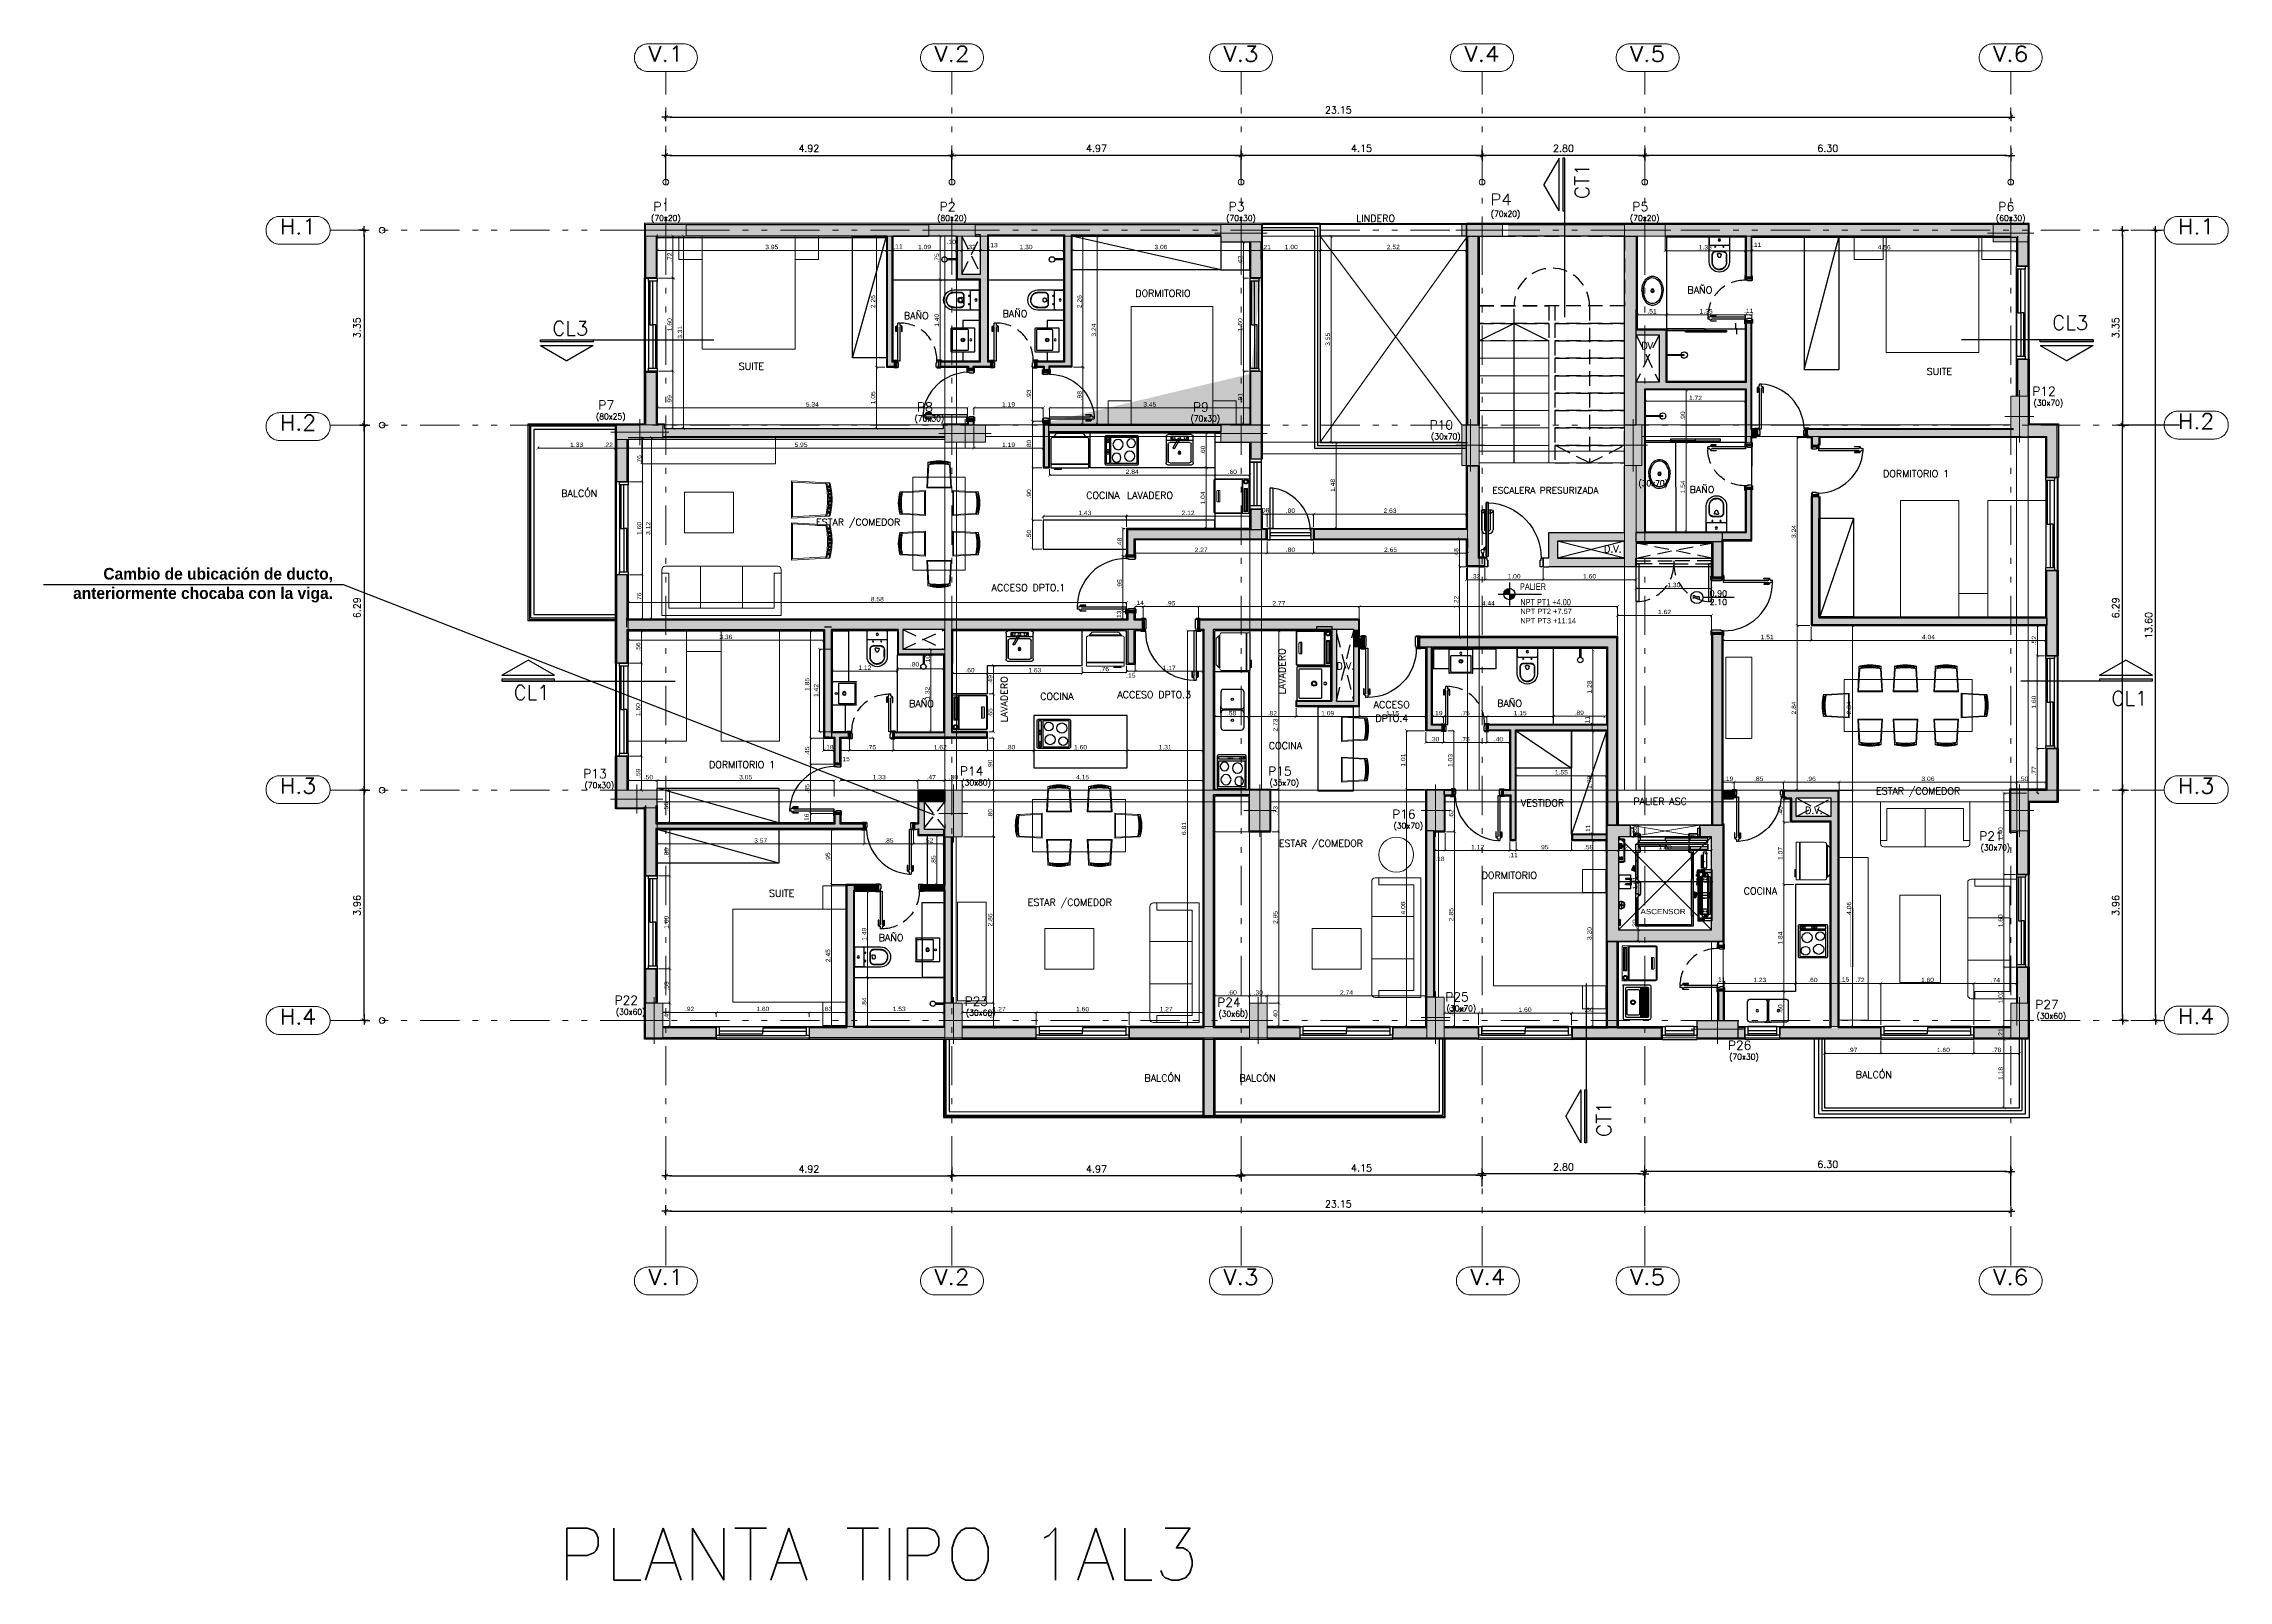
# Model space of a CAD drawing. Header units: metres. Extents: x 219 to 707, y -561 to -17.
# Drawn here: x 330.89 to 368.49, y -143.66 to -117.21 of the extents above; entities that cross this region are included whole.
import ezdxf
from ezdxf.enums import TextEntityAlignment as Align

# ---------------------------------------------------------------- set-up
doc = ezdxf.new("R2010")
doc.units = ezdxf.units.M
for name, pattern in [('CYPE_PUNTO', [0.075, 0, -0.075]), ('CYPE_RAYAPUNTOPUNTO', [0.45, 0.225, -0.075, 0, -0.075, 0, -0.075]), ('HIDDEN', [0.375, 0.25, -0.125]), ('HIDDEN2', [4.7625, 3.175, -1.5875]), ('TRAZO_HUECO', [0.75, 0.5, -0.25])]:
    doc.linetypes.add(name, pattern=pattern)
for name, color, linetype in [('0_dr referencias', 7, 'Continuous'), ('1', 1, 'Continuous'), ('2', 2, 'Continuous'), ('A-Aberturas', 2, 'Continuous'), ('A-ASCENSORES', 1, 'Continuous'), ('A-Balcon', 1, 'Continuous'), ('A-Equipamiento fijo', 253, 'Continuous'), ('A-Muros', 4, 'Continuous'), ('A-Proyección', 1, 'HIDDEN'), ('A-Revoques', 1, 'Continuous'), ('A-Texto', 3, 'Continuous'), ('Abert Nomen', 2, 'Continuous'), ('CORRECCIONES', 1, 'Continuous'), ('CT-75-NIVEL', 1, 'Continuous'), ('Dr Ejes en bloque', 4, 'Continuous'), ('DR SOLAPE PILARES', 7, 'Continuous'), ('TCOTA', 1, 'Continuous')]:
    doc.layers.add(name, color=color, linetype=linetype)
for name, color, linetype, lineweight in [('A-Equipamiento', 251, 'Continuous', 5), ('COTAS_ACOTACION', 2, 'Continuous', 0), ('COTAS_REF_LINEAS', 2, 'Continuous', 0), ('COTAS_REPLANTEO', 7, 'CYPE_RAYAPUNTOPUNTO', 0), ('ESC_ESCALON', 2, 'Continuous', 0), ('MUR_CARAS_HORMIGON', 1, 'Continuous', 20), ('PA_GRAF_HUEC', 7, 'Continuous', 0), ('PILAR_DIM', 253, 'Continuous', 0), ('PILAR_EJES', 1, 'Continuous', 0), ('PILAR_HORMIGON', 5, 'Continuous', 20), ('PILAR_REF', 253, 'Continuous', 0), ('VIG_CARAS', 253, 'Continuous', 9)]:
    doc.layers.add(name, color=color, linetype=linetype, lineweight=lineweight)
for name, color, linetype, transparency in [('M-Muro hueco 11', 141, 'Continuous', 0.5), ('M1-Muro Común 20', 12, 'Continuous', 0.5), ('M3- Muro Hueco 15', 113, 'Continuous', 0.7), ('M4-Muro Hueco 22', 42, 'Continuous', 0.5)]:
    doc.layers.add(name, color=color, linetype=linetype, transparency=transparency)
doc.styles.add('1-50', font='arial.ttf', dxfattribs={"width": 1.1, "height": 0.075})
doc.styles.add('CYPETXT', font='romans', dxfattribs={"height": 0.2})
doc.styles.add('ROMANS', font='arial.ttf', dxfattribs={"width": 1.02, "height": 1.2})
doc.styles.get("Standard").update_dxf_attribs({"font": 'arial.ttf'})
doc.styles.add('T12', font='romans.shx', dxfattribs={"height": 0.12})
doc.styles.add('T25', font='romans.shx', dxfattribs={"height": 0.25})
doc.styles.add('T6', font='romans.shx', dxfattribs={"height": 0.06})
doc.dimstyles.new('1-50', dxfattribs={"dimscale": 0, "dimtxt": 0.075, "dimasz": 0.05, "dimexe": 0, "dimexo": 0.025, "dimgap": 0.02, "dimtad": 1, "dimzin": 4, "dimdsep": 46, "dimtxsty": '1-50', "dimblk": 'ARCHTICK', "dimcen": 0.09, "dimclrd": 256, "dimclre": 8, "dimclrt": 2, "dimadec": 0, "dimazin": 3, "dimtfac": 1, "dimtofl": 0, "dimtmove": 2, "dimatfit": 3, "dimldrblk": 'OPEN90', "dimfxl": 1, "dimtolj": 1, "dimtzin": 0, "dimlwd": 18, "dimlwe": 18, "dimarcsym": 0})
doc.dimstyles.new('DIM50', dxfattribs={"dimtxt": 0.12, "dimasz": 0.07, "dimexe": 0.1, "dimexo": 0.05, "dimgap": 0.06, "dimtad": 1, "dimzin": 4, "dimdsep": 46, "dimtxsty": 'T12', "dimblk1": 'COTA1', "dimblk2": 'COTA1', "dimsah": 1, "dimcen": 0.07, "dimclrt": 3, "dimadec": 0, "dimazin": 0, "dimtfac": 1, "dimtmove": 2, "dimatfit": 0, "dimldrblk": 'COTA1', "dimfxl": 1, "dimtolj": 1, "dimtzin": 4, "dimarcsym": 0})

# ---------------------------------------------------------------- blocks, each defined once
blk = doc.blocks.new('Flecha2')
for p, q in [((-0.35, -0.2), (0, 0)), ((0.35, -0.2), (0, 0)), ((-0.35, -0.2), (0.35, -0.2)), ((0.35, -0.25), (-0.35, -0.25)), ((-0.35, -0.25), (-0.35, -0.275)), ((-0.35, -0.275), (0.35, -0.275)), ((0.35, -0.275), (0.35, -0.25))]:
    blk.add_line(p, q)
blk = doc.blocks.new('A$C2B301203')
at = {"color": 1, "extrusion": (-1e-16, 0, -1)}
for p, q in [((0.081, 0.809), (0.114, 0.768)), ((0.097, 0.821), (0.129, 0.781))]:
    blk.add_line(p, q, dxfattribs=at)
at = {"color": 1}
blk.add_line((0.082, 0.866), (0.082, 0.96), dxfattribs=at)
at = {"color": 1, "extrusion": (0, 1e-16, -1)}
for p, q in [((0.133, 0.946), (0.133, 0.003)), ((0.136, 0.941), (0.136, 0.006)), ((0.173, 0.931), (0.136, 0.931)), ((0.17, 0.928), (0.136, 0.928)), ((0.17, 0.928), (0.17, 0.006)), ((0.173, 0.931), (0.173, 0.003)), ((0.173, 0.003), (0.133, 0.003)), ((0.17, 0.006), (0.136, 0.006))]:
    blk.add_line(p, q, dxfattribs=at)
at = {"color": 1}
blk.add_lwpolyline([(0.062, 0.866), (0.062, 0.96)], dxfattribs=at)
blk.add_circle((0.072, 0.838), 0.0301, dxfattribs=at)
at = {"color": 1, "extrusion": (-1e-16, 0, -1)}
blk.add_circle((-0.121, 0.775), 0.01, dxfattribs=at)
at = {"layer": 'A-Aberturas'}
for p, q in [((0.113, 1.107), (0.113, 0.957)), ((0.148, 0.957), (0.113, 0.957)), ((1.113, 1.107), (1.113, 0.957))]:
    blk.add_line(p, q, dxfattribs=at)
at = {"layer": 'A-Aberturas', "extrusion": (0, 1e-16, -1)}
for p, q in [((0.136, 0.941), (0.133, 0.941)), ((0.136, 0.941), (0.136, 0.952)), ((0.053, 0.151), (0.053, 0.47)), ((0.103, 0.151), (0.103, 0.47)), ((0.133, 0.532), (0.115, 0.532)), ((0.133, 0.482), (0.115, 0.482)), ((0.173, 0.532), (0.19, 0.532)), ((0.173, 0.482), (0.19, 0.482)), ((0.202, 0.151), (0.202, 0.47)), ((0.252, 0.151), (0.252, 0.47)), ((0.133, 0.176), (0.078, 0.176)), ((0.133, 0.126), (0.078, 0.126)), ((0.173, 0.176), (0.227, 0.176)), ((0.173, 0.126), (0.227, 0.126))]:
    blk.add_line(p, q, dxfattribs=at)
at = {"layer": 'A-Aberturas', "extrusion": (-1e-16, 0, -1)}
for q in [(0.148, 0.957), (0.163, 0.994)]:
    blk.add_line((0.148, 0.994), q, dxfattribs=at)
blk.add_lwpolyline([(-0.163, 1.107), (-0.163, 0.994), (-0.163, 1.107), (-0.113, 1.107)], dxfattribs=at)
at = {"layer": 'A-Aberturas'}
blk.add_lwpolyline([(1.113, 1.107), (1.063, 1.107), (1.063, 1.052)], dxfattribs=at)
blk.add_polyline3d([(1.063, 1.107, 0), (1.063, 0.994, 0), (1.078, 0.994, 0), (1.078, 0.957, 0), (1.113, 0.957, 0), (1.078, 0.957, 0)], dxfattribs=at)
at = {"layer": 'A-Aberturas', "extrusion": (0, 1e-16, -1)}
for centre, radius in [((-0.129, 0.952), 0.00636), ((-0.129, 0.952), 0.00431), ((-0.078, 0.151), 0.025), ((-0.227, 0.151), 0.025)]:
    blk.add_circle(centre, radius, dxfattribs=at)
at = {"layer": 'A-Aberturas'}
blk.add_arc((0.129, 0.952), 0.949, 272.6207, 0.5064, dxfattribs=at)
at = {"layer": 'A-Aberturas', "extrusion": (0, 1e-16, -1)}
for centre, radius, start, end in [((-0.115, 0.47), 0.062, 0, 90), ((-0.115, 0.47), 0.012, 0, 90), ((-0.19, 0.47), 0.062, 90, 180), ((-0.19, 0.47), 0.012, 90, 180)]:
    blk.add_arc(centre, radius, start, end, dxfattribs=at)
blk = doc.blocks.new('A$Cdcc540ea')
for points in [[(-0.15, -0.1), (0, -0.1), (0, -0.15), (-0.15, -0.15), (-0.15, -0.1)], [(-0.15, -1.65), (0, -1.65), (0, -1.7), (-0.15, -1.7), (-0.15, -1.65)]]:
    blk.add_lwpolyline(points)
at = {"color": 1}
blk.add_lwpolyline([(-0.15, -1.65), (0, -1.65), (0, -0.15), (-0.15, -0.15)], close=True, dxfattribs=at)
for points in [[(-0.075, -0.9), (-0.075, -0.15), (-0.125, -0.15), (-0.125, -0.9)], [(-0.025, -1.65), (-0.025, -0.9), (-0.075, -0.9), (-0.075, -1.65)]]:
    blk.add_lwpolyline(points, close=True)
blk = doc.blocks.new('A$Ce7407af1')
for points in [[(-0.55, 0.15), (-0.55, 0), (-0.6, 0), (-0.6, 0.15), (-0.55, 0.15)], [(0, 0.15), (0, 0), (-0.05, 0), (-0.05, 0.15), (0, 0.15)]]:
    blk.add_lwpolyline(points)
for points in [[(-0.55, 0.15), (-0.55, 0), (-0.05, 0), (-0.05, 0.15)], [(-0.55, 0.025), (-0.05, 0.025), (-0.05, 0.075), (-0.55, 0.075)]]:
    blk.add_lwpolyline(points, close=True)
blk = doc.blocks.new('Ltg')
for p, q in [((-0.01, 0), (-0.58, 0)), ((-0.59, -0.01), (-0.59, -0.455)), ((-0.55, -0.06), (-0.55, -0.2769)), ((-0.55, -0.2784), (-0.55, -0.2965)), ((-0.55, -0.305), (-0.55, -0.425)), ((-0.54, -0.3065), (-0.5275, -0.3065)), ((-0.5305, -0.3095), (-0.5305, -0.3175)), ((-0.5305, -0.3295), (-0.5305, -0.3375)), ((-0.5305, -0.3495), (-0.5305, -0.3575)), ((-0.5305, -0.3695), (-0.5305, -0.3775)), ((-0.06, -0.04), (-0.53, -0.04)), ((-0.5275, -0.3065), (-0.064, -0.3065)), ((-0.5275, -0.3205), (-0.304, -0.3205)), ((-0.304, -0.3265), (-0.5275, -0.3265)), ((-0.5275, -0.3405), (-0.304, -0.3405)), ((-0.304, -0.3465), (-0.5275, -0.3465)), ((-0.5275, -0.3605), (-0.304, -0.3605)), ((-0.304, -0.3665), (-0.5275, -0.3665)), ((-0.51, -0.085), (-0.51, -0.265)), ((-0.1, -0.065), (-0.49, -0.065)), ((-0.49, -0.285), (-0.1, -0.285)), ((-0.301, -0.3175), (-0.301, -0.3095)), ((-0.301, -0.3375), (-0.301, -0.3295)), ((-0.301, -0.3575), (-0.301, -0.3495)), ((-0.301, -0.3775), (-0.301, -0.3695)), ((-0.2905, -0.3095), (-0.2905, -0.3175)), ((-0.2905, -0.3295), (-0.2905, -0.3375)), ((-0.2905, -0.3495), (-0.2905, -0.3575)), ((-0.2905, -0.3695), (-0.2905, -0.3775)), ((-0.2875, -0.3205), (-0.064, -0.3205)), ((-0.064, -0.3265), (-0.2875, -0.3265)), ((-0.2875, -0.3405), (-0.064, -0.3405)), ((-0.064, -0.3465), (-0.2875, -0.3465)), ((-0.2875, -0.3605), (-0.064, -0.3605)), ((-0.064, -0.3665), (-0.2875, -0.3665)), ((-0.08, -0.265), (-0.08, -0.085)), ((-0.064, -0.3065), (-0.05, -0.3065)), ((-0.061, -0.3175), (-0.061, -0.3095)), ((-0.061, -0.3375), (-0.061, -0.3295)), ((-0.061, -0.3575), (-0.061, -0.3495)), ((-0.061, -0.3775), (-0.061, -0.3695)), ((-0.04, -0.2769), (-0.04, -0.06)), ((-0.04, -0.2965), (-0.04, -0.2784)), ((-0.04, -0.425), (-0.04, -0.305)), ((0, -0.455), (0, -0.01)), ((-0.56, -0.485), (-0.03, -0.485)), ((-0.5305, -0.3895), (-0.5305, -0.3975)), ((-0.5305, -0.4095), (-0.5305, -0.4175)), ((-0.5305, -0.4295), (-0.5305, -0.4375)), ((-0.53, -0.445), (-0.06, -0.445)), ((-0.5275, -0.3805), (-0.304, -0.3805)), ((-0.304, -0.3865), (-0.5275, -0.3865)), ((-0.5275, -0.4005), (-0.304, -0.4005)), ((-0.304, -0.4065), (-0.5275, -0.4065)), ((-0.5275, -0.4205), (-0.304, -0.4205)), ((-0.304, -0.4265), (-0.5275, -0.4265)), ((-0.5275, -0.4405), (-0.304, -0.4405)), ((-0.301, -0.3975), (-0.301, -0.3895)), ((-0.301, -0.4175), (-0.301, -0.4095)), ((-0.301, -0.4375), (-0.301, -0.4295)), ((-0.2905, -0.3895), (-0.2905, -0.3975)), ((-0.2905, -0.4095), (-0.2905, -0.4175)), ((-0.2905, -0.4295), (-0.2905, -0.4375)), ((-0.2875, -0.3805), (-0.064, -0.3805)), ((-0.064, -0.3865), (-0.2875, -0.3865)), ((-0.2875, -0.4005), (-0.064, -0.4005)), ((-0.064, -0.4065), (-0.2875, -0.4065)), ((-0.2875, -0.4205), (-0.064, -0.4205)), ((-0.064, -0.4265), (-0.2875, -0.4265)), ((-0.2875, -0.4405), (-0.064, -0.4405)), ((-0.061, -0.3975), (-0.061, -0.3895)), ((-0.061, -0.4175), (-0.061, -0.4095)), ((-0.061, -0.4375), (-0.061, -0.4295))]:
    blk.add_line(p, q)
for radius in [0.04, 0.028]:
    blk.add_circle((-0.295, -0.17), radius)
for centre, radius, start, end in [((-0.58, -0.01), 0.01, 90, 180), ((-0.01, -0.01), 0.01, 0, 90), ((-0.53, -0.06), 0.02, 90, 180), ((-0.54, -0.2965), 0.01, 180, 270), ((-0.5275, -0.3095), 0.003, 90, 180), ((-0.5275, -0.3175), 0.003, 180, 270), ((-0.5275, -0.3295), 0.003, 90, 180), ((-0.5275, -0.3375), 0.003, 180, 270), ((-0.5275, -0.3495), 0.003, 90, 180), ((-0.5275, -0.3575), 0.003, 180, 270), ((-0.5275, -0.3695), 0.003, 90, 180), ((-0.49, -0.085), 0.02, 90, 180), ((-0.49, -0.265), 0.02, 180, 270), ((-0.304, -0.3095), 0.003, 0, 90), ((-0.304, -0.3175), 0.003, 270, 0), ((-0.304, -0.3295), 0.003, 0, 90), ((-0.304, -0.3375), 0.003, 270, 0), ((-0.304, -0.3495), 0.003, 0, 90), ((-0.304, -0.3575), 0.003, 270, 0), ((-0.304, -0.3695), 0.003, 0, 90), ((-0.2875, -0.3095), 0.003, 90, 180), ((-0.2875, -0.3175), 0.003, 180, 270), ((-0.2875, -0.3295), 0.003, 90, 180), ((-0.2875, -0.3375), 0.003, 180, 270), ((-0.2875, -0.3495), 0.003, 90, 180), ((-0.2875, -0.3575), 0.003, 180, 270), ((-0.2875, -0.3695), 0.003, 90, 180), ((-0.1, -0.085), 0.02, 0, 90), ((-0.1, -0.265), 0.02, 270, 0), ((-0.064, -0.3095), 0.003, 0, 90), ((-0.064, -0.3175), 0.003, 270, 0), ((-0.064, -0.3295), 0.003, 0, 90), ((-0.064, -0.3375), 0.003, 270, 0), ((-0.064, -0.3495), 0.003, 0, 90), ((-0.064, -0.3575), 0.003, 270, 0), ((-0.064, -0.3695), 0.003, 0, 90), ((-0.06, -0.06), 0.02, 0, 90), ((-0.05, -0.2965), 0.01, 270, 360), ((-0.56, -0.455), 0.03, 180, 270), ((-0.53, -0.425), 0.02, 180, 270), ((-0.5275, -0.3775), 0.003, 180, 270), ((-0.5275, -0.3895), 0.003, 90, 180), ((-0.5275, -0.3975), 0.003, 180, 270), ((-0.5275, -0.4095), 0.003, 90, 180), ((-0.5275, -0.4175), 0.003, 180, 270), ((-0.5275, -0.4295), 0.003, 90, 180), ((-0.5275, -0.4375), 0.003, 180, 270), ((-0.304, -0.3775), 0.003, 270, 0), ((-0.304, -0.3895), 0.003, 0, 90), ((-0.304, -0.3975), 0.003, 270, 0), ((-0.304, -0.4095), 0.003, 0, 90), ((-0.304, -0.4175), 0.003, 270, 0), ((-0.304, -0.4295), 0.003, 0, 90), ((-0.304, -0.4375), 0.003, 270, 0), ((-0.2875, -0.3775), 0.003, 180, 270), ((-0.2875, -0.3895), 0.003, 90, 180), ((-0.2875, -0.3975), 0.003, 180, 270), ((-0.2875, -0.4095), 0.003, 90, 180), ((-0.2875, -0.4175), 0.003, 180, 270), ((-0.2875, -0.4295), 0.003, 90, 180), ((-0.2875, -0.4375), 0.003, 180, 270), ((-0.064, -0.3775), 0.003, 270, 0), ((-0.064, -0.3895), 0.003, 0, 90), ((-0.064, -0.3975), 0.003, 270, 0), ((-0.064, -0.4095), 0.003, 0, 90), ((-0.064, -0.4175), 0.003, 270, 0), ((-0.064, -0.4295), 0.003, 0, 90), ((-0.064, -0.4375), 0.003, 270, 0), ((-0.06, -0.425), 0.02, 270, 0), ((-0.03, -0.455), 0.03, 270, 0)]:
    blk.add_arc(centre, radius, start, end)
blk.add_point((0, 0))
blk = doc.blocks.new('Cocelpl')
at = {"layer": 'A-Equipamiento fijo'}
blk.add_lwpolyline([(-0.5, -0.2675), (-0.5, 0.2675, -0.4142136), (-0.48, 0.2875), (-0.02, 0.2875, -0.4142136), (0, 0.2675), (0, -0.2675, -0.4142136), (-0.02, -0.2875), (-0.48, -0.2875, -0.4142136)], format="xyb", close=True, dxfattribs=at)
for points in [[(-0.475, 0.2625), (-0.475, -0.1875), (-0.025, -0.1875), (-0.025, 0.2625)], [(-0.475, -0.2125), (-0.475, -0.2625), (-0.025, -0.2625), (-0.025, -0.2125)]]:
    blk.add_lwpolyline(points, close=True, dxfattribs=at)
for centre, radius in [((-0.35, 0.1375), 0.0875), ((-0.15, -0.0625), 0.0875), ((-0.125, 0.1625), 0.075), ((-0.375, -0.0875), 0.075), ((-0.3, -0.2375), 0.0156), ((-0.25, -0.2375), 0.0156), ((-0.1, -0.2375), 0.0156), ((-0.05, -0.2375), 0.0156)]:
    blk.add_circle(centre, radius, dxfattribs=at)
blk = doc.blocks.new('Lpd')
at = {"linetype": 'Continuous'}
for p, q in [((-0.35, 0.15), (-0.35, -0.15)), ((-0.06, 0.2), (-0.3, 0.2)), ((0.06, 0.2), (-0.06, 0.2)), ((-0.01, 0.15), (-0.01, -0.15)), ((0.01, 0.15), (0.01, -0.15)), ((0.3, 0.2), (0.06, 0.2)), ((0.35, -0.15), (0.35, 0.15)), ((-0.3, -0.2), (-0.06, -0.2)), ((0.06, -0.2), (-0.06, -0.2)), ((0.06, -0.2), (0.3, -0.2))]:
    blk.add_line(p, q, dxfattribs=at)
for centre in [(-0.18, 0), (0.18, 0)]:
    blk.add_circle(centre, 0.02)
for centre, start, end in [((-0.3, 0.15), 90, 180), ((-0.06, 0.15), 0, 90), ((0.06, 0.15), 90, 180), ((0.3, 0.15), 0, 90), ((-0.3, -0.15), 180, 270), ((-0.06, -0.15), 270, 0), ((0.06, -0.15), 180, 270), ((0.3, -0.15), 270, 0)]:
    blk.add_arc(centre, 0.05, start, end, dxfattribs=at)
blk.add_point((0, 0))
blk = doc.blocks.new('hoja 75')
for p, q in [((2946.88, 1180.964), (2947.577, 1180.964)), ((2946.88, 1180.964), (2946.88, 1180.928)), ((2946.88, 1180.928), (2947.577, 1180.928)), ((2947.502, 1180.998), (2947.591, 1180.998)), ((2947.502, 1180.99), (2947.502, 1180.998)), ((2947.588, 1180.99), (2947.502, 1180.99)), ((2947.588, 1180.902), (2947.502, 1180.902)), ((2947.502, 1180.902), (2947.502, 1180.893)), ((2947.502, 1180.893), (2947.591, 1180.893)), ((2947.577, 1180.964), (2947.577, 1180.968)), ((2947.577, 1180.968), (2947.586, 1180.968)), ((2947.577, 1180.928), (2947.577, 1180.924)), ((2947.577, 1180.924), (2947.586, 1180.924)), ((2947.586, 1180.968), (2947.589, 1180.982)), ((2947.586, 1180.924), (2947.589, 1180.909)), ((2947.589, 1180.982), (2947.588, 1180.99)), ((2947.589, 1180.909), (2947.588, 1180.902)), ((2947.591, 1180.998), (2947.604, 1180.986)), ((2947.591, 1180.893), (2947.604, 1180.905)), ((2947.604, 1180.986), (2947.607, 1180.967)), ((2947.604, 1180.905), (2947.607, 1180.925)), ((2947.607, 1180.967), (2947.617, 1180.967)), ((2947.607, 1180.925), (2947.617, 1180.925)), ((2947.617, 1180.967), (2947.617, 1180.964)), ((2947.617, 1180.964), (2947.65, 1180.964)), ((2947.617, 1180.928), (2947.65, 1180.928)), ((2947.617, 1180.925), (2947.617, 1180.928)), ((2947.65, 1180.928), (2947.65, 1180.964))]:
    blk.add_line(p, q)
blk = doc.blocks.new('A$C30CA3CF2')
at = {"transparency": 33554661}
h = blk.add_hatch(dxfattribs=at)
h.set_pattern_fill('ANSI31', color=1, scale=0.001, angle=180, style=0)
h.set_pattern_definition([(225, (3011.2897267, 1180.500286), (0.0022450640303, -0.0022450640303), [])])
h.paths.add_polyline_path([(1.609, 0.702), (1.624, 0.702), (1.624, 0.812), (1.609, 0.812)])
h.paths.add_polyline_path([(0.774, 0.702), (0.789, 0.702), (0.789, 0.812), (0.774, 0.812)])
for p, q in [((0.774, 0.812), (0.754, 0.812)), ((0.824, 0.776), (0.814, 0.776)), ((1.624, 0.812), (1.644, 0.812)), ((1.574, 0.702), (1.654, 0.702))]:
    blk.add_line(p, q, dxfattribs=at)
for points in [[(0.734, 0.822), (0.804, 0.822), (0.804, 0.812), (0.734, 0.812)], [(1.664, 0.822), (1.594, 0.822), (1.594, 0.812), (1.664, 0.812)], [(0.744, 0.702), (0.814, 0.702), (0.814, 0.692), (0.744, 0.692)], [(1.654, 0.702), (1.584, 0.702), (1.584, 0.692), (1.654, 0.692)]]:
    blk.add_lwpolyline(points, close=True, dxfattribs=at)
at = {"color": 0, "linetype": 'ByBlock', "transparency": 33554661}
for points in [[(0.759, 0.812), (0.774, 0.812), (0.774, 0.702), (0.759, 0.702)], [(0.789, 0.812), (0.814, 0.812), (0.814, 0.776), (0.824, 0.776), (0.824, 0.702), (0.789, 0.702)], [(1.609, 0.812), (1.584, 0.812), (1.584, 0.776), (1.574, 0.776), (1.574, 0.702), (1.609, 0.702)], [(1.624, 0.812), (1.639, 0.812), (1.639, 0.702), (1.624, 0.702)]]:
    blk.add_lwpolyline(points, close=True, dxfattribs=at)
at = {"color": 1, "transparency": 33554661}
blk.add_arc((0.792, 0.792), 0.792, 1.4466, 85.8096, dxfattribs=at)
at = {"transparency": 33554661, "rotation": 90}
blk.add_blockref('hoja 75', (1181.778, -2946.068), dxfattribs=at)
blk.add_blockref('hoja 75', (1181.778, -2946.068), dxfattribs=at)
blk = doc.blocks.new('hoja 65')
for p, q in [((1.838, 6.932), (1.85, 6.945)), ((1.838, 6.932), (1.85, 6.945)), ((1.838, 6.843), (1.838, 6.932)), ((1.838, 6.843), (1.838, 6.932)), ((1.846, 6.843), (1.838, 6.843)), ((1.846, 6.843), (1.838, 6.843)), ((1.854, 6.93), (1.846, 6.928)), ((1.854, 6.93), (1.846, 6.928)), ((1.846, 6.928), (1.846, 6.843)), ((1.846, 6.928), (1.846, 6.843)), ((1.85, 6.945), (1.869, 6.948)), ((1.85, 6.945), (1.869, 6.948)), ((1.868, 6.927), (1.854, 6.93)), ((1.868, 6.927), (1.854, 6.93)), ((1.868, 6.918), (1.868, 6.927)), ((1.868, 6.918), (1.868, 6.927)), ((1.872, 6.918), (1.868, 6.918)), ((1.872, 6.918), (1.868, 6.918)), ((1.869, 6.948), (1.869, 6.957)), ((1.869, 6.957), (1.872, 6.957)), ((1.869, 6.948), (1.869, 6.957)), ((1.869, 6.957), (1.872, 6.957)), ((1.872, 6.957), (1.872, 6.991)), ((1.908, 6.991), (1.872, 6.991)), ((1.872, 6.957), (1.872, 6.991)), ((1.908, 6.991), (1.872, 6.991)), ((1.872, 6.341), (1.872, 6.918)), ((1.872, 6.341), (1.872, 6.918)), ((1.908, 6.957), (1.908, 6.991)), ((1.908, 6.957), (1.908, 6.991)), ((1.911, 6.957), (1.908, 6.957)), ((1.911, 6.957), (1.908, 6.957)), ((1.908, 6.341), (1.908, 6.918)), ((1.908, 6.918), (1.912, 6.918)), ((1.908, 6.341), (1.908, 6.918)), ((1.908, 6.918), (1.912, 6.918)), ((1.911, 6.948), (1.911, 6.957)), ((1.911, 6.948), (1.911, 6.957)), ((1.931, 6.945), (1.911, 6.948)), ((1.931, 6.945), (1.911, 6.948)), ((1.912, 6.927), (1.927, 6.93)), ((1.912, 6.927), (1.927, 6.93)), ((1.912, 6.918), (1.912, 6.927)), ((1.912, 6.918), (1.912, 6.927)), ((1.927, 6.93), (1.934, 6.928)), ((1.927, 6.93), (1.934, 6.928)), ((1.943, 6.932), (1.931, 6.945)), ((1.943, 6.932), (1.931, 6.945)), ((1.934, 6.928), (1.934, 6.843)), ((1.934, 6.928), (1.934, 6.843)), ((1.934, 6.843), (1.943, 6.843)), ((1.934, 6.843), (1.943, 6.843)), ((1.943, 6.843), (1.943, 6.932)), ((1.943, 6.843), (1.943, 6.932)), ((1.872, 6.341), (1.908, 6.341)), ((1.872, 6.341), (1.908, 6.341))]:
    blk.add_line(p, q)
blk = doc.blocks.new('A$C9029')
at = {"transparency": 33554661}
h = blk.add_hatch(dxfattribs=at)
h.set_pattern_fill('ANSI31', color=1, scale=0.001, angle=180, style=0)
h.set_pattern_definition([(135, (3010.01075, -1180.768174), (0.0022450640303, 0.0022450640303), [])])
h.paths.add_polyline_path([(0.79, 0.01), (0.79, 0.12), (0.775, 0.12), (0.775, 0.01)])
h.paths.add_polyline_path([(0.055, 0.01), (0.055, 0.12), (0.04, 0.12), (0.04, 0.01)])
for p, q in [((0.04, 0.12), (0.02, 0.12)), ((0.04, 0.01), (0.02, 0.01)), ((0.79, 0.12), (0.81, 0.12)), ((0.79, 0.01), (0.81, 0.01))]:
    blk.add_line(p, q, dxfattribs=at)
for points in [[(0, 0.13), (0.07, 0.13), (0.07, 0.12), (0, 0.12)], [(0.01, 0.01), (0.08, 0.01), (0.08, 0), (0.01, 0)], [(0.82, 0.01), (0.75, 0.01), (0.75, 0), (0.82, 0)], [(0.83, 0.13), (0.76, 0.13), (0.76, 0.12), (0.83, 0.12)]]:
    blk.add_lwpolyline(points, close=True, dxfattribs=at)
at = {"color": 0, "linetype": 'ByBlock', "transparency": 33554661}
for points in [[(0.02, 0.12), (0.04, 0.12), (0.04, 0.01), (0.02, 0.01)], [(0.055, 0.12), (0.055, 0.01), (0.09, 0.01), (0.09, 0.084), (0.08, 0.084), (0.08, 0.12)], [(0.775, 0.12), (0.775, 0.01), (0.74, 0.01), (0.74, 0.084), (0.75, 0.084), (0.75, 0.12)], [(0.79, 0.12), (0.81, 0.12), (0.81, 0.01), (0.79, 0.01)]]:
    blk.add_lwpolyline(points, close=True, dxfattribs=at)
at = {"layer": 'A-Proyección', "transparency": 33554661}
blk.add_arc((0.113, 0.133), 0.637, 358.7992, 89.7714, dxfattribs=at)
at = {"transparency": 33554661}
blk.add_blockref('hoja 65', (-1.792, -6.221), dxfattribs=at)
blk = doc.blocks.new('Ducha')
for p, q in [((-0.008, 0.3), (0.008, 0.3)), ((-0.008, 0.3), (-0.008, 0)), ((-0.008, 0), (0.008, 0)), ((0.008, 0), (0.008, 0.3))]:
    blk.add_line(p, q)
blk.add_arc((0, 0.3), 0.0534, 278.1194, 261.8806)
blk = doc.blocks.new('L-37-s')
at = {"layer": 'A-Equipamiento fijo'}
for points in [[(0, -0.1, 0.145827), (-0.168, -0.149, 0.090827), (-0.22, -0.194, 0.12568), (-0.248, -0.267, 0.221372), (-0.206, -0.388, 0.186059), (0, -0.465, 0.186059)], [(0, -0.1, -0.145827), (0.168, -0.149, -0.090827), (0.22, -0.194, -0.12568), (0.248, -0.267, -0.221372), (0.206, -0.388, -0.186059), (0, -0.465, -0.186059)]]:
    blk.add_lwpolyline(points, format="xyb", dxfattribs=at)
blk.add_lwpolyline([(0, -0.125, 0.14623), (-0.155, -0.17, 0.09047), (-0.2, -0.209, 0.123903), (-0.224, -0.27, 0.21906), (-0.189, -0.37, 0.185248), (0, -0.441, 0.185248), (0.188, -0.37, 0.21906), (0.223, -0.27, 0.123903), (0.2, -0.209, 0.09047), (0.155, -0.17, 0.14623)], format="xyb", close=True, dxfattribs=at)
for radius in [0.0305, 0.018]:
    blk.add_circle((0, -0.283), radius, dxfattribs=at)
blk = doc.blocks.new('P230+cd23f_p')
at = {"layer": 'A-Equipamiento fijo'}
for p, q in [((-146, 0), (146, 0)), ((146, 0), (147, 0)), ((162, 0), (170, 0)), ((-174, -4), (-174, -445)), ((-172, -10), (-172, -139)), ((-172, -10), (-172, -10)), ((-172, -10), (-172, -139)), ((-172, -139), (-172, -139)), ((-170, 0), (-162, 0)), ((-162, 0), (-148, 0)), ((-152, -159), (152, -159)), ((-152, -159), (-152, -159)), ((-152, -159), (152, -159)), ((-148, 0), (-148, 0)), ((-148, 0), (-147, 0)), ((-147, 0), (-146, 0)), ((-129, -445), (-129, -327)), ((-123, -445), (-123, -327)), ((-65, -263), (65, -263)), ((-65, -269), (65, -269)), ((-34, -304), (-34, -303)), ((34, -303), (34, -304)), ((123, -327), (123, -445)), ((129, -327), (129, -445)), ((147, 0), (148, 0)), ((148, 0), (148, 0)), ((148, 0), (162, 0)), ((152, -159), (152, -159)), ((172, -139), (172, -10)), ((172, -10), (172, -10)), ((172, -139), (172, -10)), ((172, -139), (172, -139)), ((174, -445), (174, -4))]:
    blk.add_line(p, q, dxfattribs=at)
for points in [[(-172, -139, 0), (-172, -140, 0), (-172, -142, 0), (-172, -144, 0), (-171, -145, 0), (-171, -147, 0), (-170, -148, 0), (-169, -150, 0), (-168, -151, 0), (-167, -153, 0), (-166, -154, 0), (-164, -155, 0), (-163, -156, 0), (-161, -157, 0), (-160, -157, 0), (-158, -158, 0), (-157, -158, 0), (-155, -159, 0), (-154, -159, 0), (-152, -159, 0)], [(-172, -139, 0), (-172, -140, 0), (-172, -141, 0), (-172, -142, 0), (-172, -143, 0), (-172, -144, 0), (-171, -145, 0), (-171, -146, 0), (-171, -147, 0), (-170, -148, 0), (-170, -149, 0), (-169, -150, 0), (-169, -150, 0), (-168, -151, 0), (-167, -152, 0), (-167, -153, 0), (-166, -154, 0), (-165, -154, 0), (-164, -155, 0), (-163, -155, 0), (-163, -156, 0), (-162, -157, 0), (-161, -157, 0), (-160, -157, 0), (-159, -158, 0), (-158, -158, 0), (-157, -158, 0), (-156, -158, 0), (-155, -159, 0), (-154, -159, 0), (-153, -159, 0), (-152, -159, 0)], [(-129, -327, 0), (-129, -324, 0), (-128, -320, 0), (-128, -317, 0), (-127, -313, 0), (-126, -310, 0), (-125, -306, 0), (-124, -303, 0), (-123, -299, 0), (-121, -296, 0), (-119, -293, 0), (-117, -290, 0), (-115, -287, 0), (-113, -284, 0), (-110, -282, 0), (-108, -279, 0), (-105, -277, 0), (-102, -275, 0), (-99, -273, 0), (-96, -271, 0), (-93, -269, 0), (-89, -268, 0), (-86, -267, 0), (-82, -266, 0), (-79, -265, 0), (-75, -264, 0), (-72, -264, 0), (-68, -263, 0), (-65, -263, 0)], [(-65, -269, 0), (-66, -269, 0), (-68, -269, 0), (-69, -269, 0), (-70, -269, 0), (-71, -269, 0), (-72, -269, 0), (-73, -269, 0), (-74, -269, 0), (-75, -270, 0), (-76, -270, 0), (-77, -270, 0), (-79, -270, 0), (-80, -270, 0), (-81, -271, 0), (-82, -271, 0), (-83, -271, 0), (-84, -272, 0), (-85, -272, 0), (-85, -272, 0), (-86, -273, 0), (-87, -273, 0), (-88, -273, 0), (-89, -274, 0), (-90, -274, 0), (-90, -274, 0), (-91, -275, 0), (-92, -275, 0), (-92, -275, 0), (-93, -276, 0), (-94, -276, 0), (-94, -276, 0), (-95, -277, 0), (-95, -277, 0), (-96, -277, 0), (-97, -278, 0), (-97, -278, 0), (-98, -279, 0), (-99, -279, 0), (-100, -280, 0), (-101, -281, 0), (-101, -281, 0), (-102, -282, 0), (-102, -282, 0), (-103, -283, 0), (-104, -283, 0), (-104, -284, 0), (-105, -284, 0), (-105, -285, 0), (-106, -285, 0), (-106, -285, 0), (-106, -286, 0), (-107, -286, 0), (-107, -287, 0), (-108, -288, 0), (-109, -289, 0), (-110, -289, 0), (-110, -290, 0), (-111, -291, 0), (-112, -292, 0), (-112, -293, 0), (-113, -294, 0), (-114, -295, 0), (-114, -296, 0), (-115, -296, 0), (-115, -297, 0), (-115, -297, 0), (-116, -298, 0), (-116, -299, 0), (-116, -299, 0), (-116, -299, 0), (-117, -300, 0), (-117, -300, 0), (-117, -300, 0), (-117, -301, 0), (-117, -301, 0), (-118, -302, 0), (-118, -302, 0), (-118, -303, 0), (-118, -303, 0), (-119, -304, 0), (-119, -305, 0), (-120, -307, 0), (-120, -308, 0), (-121, -309, 0), (-121, -311, 0), (-122, -313, 0), (-122, -314, 0), (-122, -316, 0), (-123, -317, 0), (-123, -318, 0), (-123, -319, 0), (-123, -320, 0), (-123, -321, 0), (-123, -322, 0), (-123, -323, 0), (-123, -323, 0), (-123, -324, 0), (-123, -325, 0), (-123, -325, 0), (-123, -326, 0), (-123, -326, 0), (-123, -326, 0), (-123, -326, 0), (-123, -327, 0), (-123, -327, 0), (-123, -327, 0), (-123, -327, 0)], [(0, -300, 0), (-7, -300, 0), (-13, -301, 0), (-20, -302, 0), (-27, -302, 0), (-34, -303, 0)], [(-23, -352, 0), (-25, -349, 0), (-26, -346, 0), (-28, -343, 0), (-29, -340, 0), (-30, -337, 0), (-31, -333, 0), (-32, -329, 0), (-33, -325, 0), (-33, -321, 0)], [(-15, -359, 0), (-17, -359, 0), (-18, -358, 0), (-19, -357, 0), (-20, -357, 0), (-21, -356, 0), (-22, -355, 0), (-22, -354, 0), (-23, -353, 0), (-23, -352, 0)], [(0, -363, 0), (-3, -362, 0), (-5, -362, 0), (-8, -362, 0), (-10, -361, 0), (-13, -360, 0), (-15, -359, 0)], [(0, -300, 0), (7, -300, 0), (13, -301, 0), (20, -302, 0), (27, -302, 0), (34, -303, 0)], [(15, -359, 0), (13, -360, 0), (10, -361, 0), (8, -362, 0), (5, -362, 0), (3, -362, 0), (0, -363, 0)], [(23, -352, 0), (23, -353, 0), (22, -355, 0), (21, -356, 0), (20, -357, 0), (19, -357, 0), (18, -358, 0), (17, -359, 0), (15, -359, 0)], [(33, -321, 0), (33, -325, 0), (32, -329, 0), (31, -333, 0), (30, -337, 0), (29, -341, 0), (27, -345, 0), (25, -349, 0), (23, -352, 0)], [(65, -263, 0), (68, -263, 0), (72, -264, 0), (75, -264, 0), (79, -265, 0), (82, -266, 0), (86, -267, 0), (89, -268, 0), (93, -269, 0), (96, -271, 0), (99, -273, 0), (102, -275, 0), (105, -277, 0), (108, -279, 0), (110, -282, 0), (113, -284, 0), (115, -287, 0), (117, -290, 0), (119, -293, 0), (121, -296, 0), (123, -299, 0), (124, -303, 0), (125, -306, 0), (126, -310, 0), (127, -313, 0), (128, -317, 0), (128, -320, 0), (129, -324, 0), (129, -327, 0)], [(65, -269, 0), (66, -269, 0), (68, -269, 0), (69, -269, 0), (70, -269, 0), (71, -269, 0), (72, -269, 0), (73, -269, 0), (74, -269, 0), (75, -270, 0), (76, -270, 0), (77, -270, 0), (79, -270, 0), (80, -270, 0), (81, -271, 0), (82, -271, 0), (83, -271, 0), (84, -272, 0), (85, -272, 0), (85, -272, 0), (86, -273, 0), (87, -273, 0), (88, -273, 0), (89, -274, 0), (90, -274, 0), (91, -275, 0), (92, -275, 0), (92, -275, 0), (93, -276, 0), (94, -276, 0), (94, -277, 0), (95, -277, 0), (96, -277, 0), (97, -278, 0), (97, -278, 0), (98, -279, 0), (99, -279, 0), (100, -280, 0), (101, -281, 0), (101, -281, 0), (102, -282, 0), (103, -282, 0), (104, -283, 0), (105, -284, 0), (106, -285, 0), (106, -286, 0), (107, -286, 0), (108, -287, 0), (108, -288, 0), (109, -289, 0), (110, -290, 0), (111, -290, 0), (111, -291, 0), (112, -292, 0), (113, -293, 0), (114, -295, 0), (114, -296, 0), (115, -297, 0), (115, -297, 0), (116, -298, 0), (116, -299, 0), (116, -299, 0), (117, -299, 0), (117, -300, 0), (117, -300, 0), (117, -301, 0), (117, -301, 0), (118, -302, 0), (118, -303, 0), (118, -303, 0), (119, -304, 0), (119, -305, 0), (120, -307, 0), (120, -308, 0), (121, -310, 0), (122, -312, 0), (122, -314, 0), (122, -316, 0), (123, -317, 0), (123, -318, 0), (123, -319, 0), (123, -320, 0), (123, -321, 0), (123, -322, 0), (123, -323, 0), (123, -323, 0), (123, -324, 0), (123, -325, 0), (123, -325, 0), (123, -326, 0), (123, -326, 0), (123, -326, 0), (123, -327, 0), (123, -327, 0), (123, -327, 0), (123, -327, 0)], [(152, -159, 0), (154, -159, 0), (156, -158, 0), (157, -158, 0), (159, -158, 0), (161, -157, 0), (162, -156, 0), (163, -155, 0), (165, -154, 0), (166, -153, 0), (167, -152, 0), (168, -151, 0), (169, -149, 0), (170, -148, 0), (171, -146, 0), (171, -145, 0), (172, -143, 0), (172, -142, 0), (172, -140, 0), (172, -139, 0)], [(152, -159, 0), (153, -159, 0), (154, -159, 0), (155, -159, 0), (156, -158, 0), (157, -158, 0), (158, -158, 0), (159, -157, 0), (160, -157, 0), (161, -157, 0), (162, -156, 0), (163, -156, 0), (164, -155, 0), (165, -154, 0), (166, -154, 0), (166, -153, 0), (167, -152, 0), (168, -152, 0), (168, -151, 0), (169, -150, 0), (170, -149, 0), (170, -148, 0), (171, -147, 0), (171, -146, 0), (171, -145, 0), (172, -144, 0), (172, -143, 0), (172, -142, 0), (172, -141, 0), (172, -140, 0), (172, -139, 0), (172, -139, 0)], [(0, -574, 0), (0, -574, 0), (-1, -574, 0), (-1, -574, 0), (-1, -574, 0), (-1, -574, 0), (-1, -574, 0), (-1, -574, 0), (-1, -574, 0), (-5, -574, 0), (-10, -573, 0), (-13, -573, 0), (-13, -573, 0), (-13, -573, 0), (-13, -573, 0), (-13, -573, 0), (-13, -573, 0), (-13, -573, 0), (-13, -573, 0), (-13, -573, 0), (-13, -573, 0), (-16, -573, 0), (-20, -572, 0), (-24, -572, 0), (-29, -571, 0), (-29, -570, 0), (-30, -570, 0), (-30, -570, 0), (-31, -570, 0), (-31, -570, 0), (-32, -570, 0), (-32, -570, 0), (-33, -570, 0), (-35, -569, 0), (-37, -568, 0), (-40, -567, 0), (-43, -567, 0), (-43, -567, 0), (-43, -566, 0), (-43, -566, 0), (-44, -566, 0), (-44, -566, 0), (-44, -566, 0), (-44, -566, 0), (-47, -565, 0), (-50, -564, 0), (-53, -563, 0), (-53, -563, 0), (-53, -562, 0), (-53, -562, 0), (-53, -562, 0), (-54, -562, 0), (-56, -561, 0), (-60, -559, 0), (-64, -557, 0), (-67, -555, 0), (-72, -552, 0), (-74, -551, 0), (-74, -550, 0), (-74, -550, 0), (-75, -550, 0), (-75, -550, 0), (-75, -550, 0), (-75, -550, 0), (-75, -549, 0), (-80, -546, 0), (-84, -543, 0), (-87, -540, 0), (-88, -539, 0), (-89, -539, 0), (-89, -538, 0), (-89, -538, 0), (-89, -538, 0), (-89, -538, 0), (-90, -538, 0), (-92, -535, 0), (-95, -532, 0), (-97, -530, 0), (-98, -528, 0), (-98, -528, 0), (-98, -528, 0), (-98, -528, 0), (-99, -528, 0), (-99, -528, 0), (-99, -528, 0), (-99, -528, 0), (-101, -525, 0), (-103, -522, 0), (-104, -521, 0), (-104, -521, 0), (-105, -520, 0), (-105, -520, 0), (-105, -519, 0), (-106, -519, 0), (-106, -518, 0), (-107, -517, 0), (-109, -513, 0), (-110, -511, 0), (-111, -510, 0), (-111, -510, 0), (-111, -510, 0), (-112, -509, 0), (-112, -509, 0), (-112, -509, 0), (-112, -509, 0), (-112, -509, 0), (-112, -509, 0), (-112, -509, 0), (-112, -509, 0), (-112, -509, 0), (-112, -509, 0), (-112, -509, 0), (-112, -509, 0), (-112, -509, 0), (-112, -509, 0), (-112, -509, 0), (-112, -509, 0), (-112, -509, 0), (-112, -509, 0), (-112, -509, 0), (-112, -508, 0), (-113, -507, 0), (-113, -506, 0), (-113, -506, 0), (-113, -506, 0), (-114, -506, 0), (-114, -505, 0), (-114, -505, 0), (-114, -505, 0), (-116, -501, 0), (-118, -498, 0), (-119, -494, 0), (-121, -490, 0), (-121, -489, 0), (-121, -488, 0), (-121, -488, 0), (-121, -488, 0), (-122, -488, 0), (-122, -487, 0), (-122, -487, 0), (-123, -484, 0), (-124, -480, 0), (-124, -479, 0), (-124, -478, 0), (-125, -477, 0), (-125, -477, 0), (-125, -476, 0), (-125, -475, 0), (-126, -474, 0), (-127, -469, 0), (-127, -467, 0), (-127, -467, 0), (-127, -466, 0), (-127, -466, 0), (-127, -466, 0), (-127, -466, 0), (-128, -464, 0), (-128, -459, 0), (-129, -454, 0), (-129, -450, 0), (-129, -445, 0)], [(-123, -445, 0), (-123, -454, 0), (-122, -464, 0), (-120, -473, 0), (-118, -483, 0), (-114, -492, 0), (-110, -501, 0), (-105, -509, 0), (-100, -518, 0), (-94, -525, 0), (-87, -532, 0), (-80, -539, 0), (-72, -545, 0), (-64, -550, 0), (-56, -555, 0), (-47, -559, 0), (-38, -562, 0), (-29, -565, 0), (-19, -567, 0), (-10, -568, 0), (0, -568, 0)], [(129, -445, 0), (129, -449, 0), (129, -453, 0), (128, -457, 0), (128, -462, 0), (127, -464, 0), (127, -464, 0), (127, -465, 0), (127, -465, 0), (127, -465, 0), (127, -466, 0), (127, -466, 0), (127, -466, 0), (126, -470, 0), (126, -474, 0), (125, -475, 0), (125, -476, 0), (125, -477, 0), (125, -478, 0), (124, -479, 0), (123, -483, 0), (122, -486, 0), (122, -487, 0), (122, -487, 0), (122, -487, 0), (122, -487, 0), (122, -487, 0), (122, -487, 0), (122, -487, 0), (122, -487, 0), (120, -492, 0), (118, -497, 0), (116, -501, 0), (114, -506, 0), (113, -506, 0), (113, -506, 0), (113, -506, 0), (113, -506, 0), (113, -506, 0), (113, -507, 0), (113, -507, 0), (113, -507, 0), (112, -508, 0), (112, -509, 0), (112, -509, 0), (112, -509, 0), (112, -509, 0), (112, -509, 0), (112, -509, 0), (112, -509, 0), (112, -509, 0), (112, -509, 0), (111, -511, 0), (110, -512, 0), (109, -514, 0), (108, -515, 0), (107, -517, 0), (106, -518, 0), (105, -520, 0), (103, -523, 0), (100, -526, 0), (100, -526, 0), (100, -527, 0), (99, -527, 0), (99, -528, 0), (99, -528, 0), (98, -528, 0), (98, -529, 0), (98, -529, 0), (96, -531, 0), (93, -534, 0), (91, -536, 0), (91, -536, 0), (91, -537, 0), (90, -537, 0), (90, -537, 0), (90, -537, 0), (90, -538, 0), (86, -541, 0), (82, -544, 0), (78, -547, 0), (77, -548, 0), (76, -549, 0), (76, -549, 0), (76, -549, 0), (76, -549, 0), (76, -549, 0), (76, -549, 0), (76, -549, 0), (75, -549, 0), (72, -552, 0), (68, -555, 0), (63, -557, 0), (61, -559, 0), (58, -560, 0), (55, -561, 0), (55, -561, 0), (55, -562, 0), (55, -562, 0), (54, -562, 0), (54, -562, 0), (54, -562, 0), (54, -562, 0), (53, -562, 0), (48, -564, 0), (46, -565, 0), (45, -566, 0), (45, -566, 0), (45, -566, 0), (45, -566, 0), (45, -566, 0), (45, -566, 0), (44, -566, 0), (41, -567, 0), (38, -568, 0), (37, -568, 0), (36, -569, 0), (36, -569, 0), (35, -569, 0), (34, -569, 0), (33, -570, 0), (32, -570, 0), (27, -571, 0), (21, -572, 0), (16, -573, 0), (15, -573, 0), (15, -573, 0), (15, -573, 0), (14, -573, 0), (13, -573, 0), (12, -573, 0), (9, -574, 0), (4, -574, 0), (1, -574, 0), (1, -574, 0), (1, -574, 0), (1, -574, 0), (1, -574, 0), (1, -574, 0), (1, -574, 0), (0, -574, 0), (0, -574, 0)], [(123, -445, 0), (123, -454, 0), (122, -464, 0), (120, -473, 0), (118, -483, 0), (114, -492, 0), (110, -501, 0), (105, -509, 0), (100, -518, 0), (94, -525, 0), (87, -532, 0), (80, -539, 0), (72, -545, 0), (64, -550, 0), (56, -555, 0), (47, -559, 0), (38, -562, 0), (29, -565, 0), (19, -567, 0), (10, -568, 0), (0, -568, 0)]]:
    blk.add_polyline3d(points, dxfattribs=at)
for centre, radius in [((-70, -184), 9), ((0, -63), 20), ((0, -63), 17), ((70, -184), 9)]:
    blk.add_circle(centre, radius, dxfattribs=at)
for centre, radius, start, end in [((-170, -4), 4, 90, 180), ((-162, -10), 10, 114.5584, 175.4865), ((-162, -10), 10, 175.4978, 180), ((-162, -10), 10, 89.9998, 112.3626), ((-162, -10), 10, 112.355, 114.5705), ((104, -308), 138, 178.1307, 185.1864), ((-104, -308), 138, 354.8136, 1.8693), ((162, -10), 10, 67.6393, 90.0002), ((162, -10), 10, 4.524, 65.4626), ((162, -10), 10, 65.4505, 67.6469), ((170, -4), 4, 0, 90), ((162, -10), 10, 0, 4.5127), ((0, -445), 174, 180, 0)]:
    blk.add_arc(centre, radius, start, end, dxfattribs=at)
blk = doc.blocks.new('P0.90 Marco 0.20 Planta')
at = {"transparency": 33554661}
h = blk.add_hatch(dxfattribs=at)
h.set_pattern_fill('ANSI31', color=1, scale=0.001, angle=270, style=0)
h.set_pattern_definition([(315, (363.157686, -25.5542188), (0.00224506403, 0.00224506403), [])])
h.paths.add_polyline_path([(359.743, -114.467), (359.943, -114.467), (359.943, -114.452), (359.743, -114.452)])
h = blk.add_hatch(dxfattribs=at)
h.set_pattern_fill('ANSI31', color=1, scale=0.001, angle=270, style=0)
h.set_pattern_definition([(315, (363.157686, -26.4892188), (0.00224506403, 0.00224506403), [])])
h.paths.add_polyline_path([(359.943, -115.402), (359.743, -115.402), (359.743, -115.387), (359.943, -115.387)])
for p, q in [((359.743, -114.452), (359.743, -114.432)), ((359.943, -114.452), (359.943, -114.432)), ((359.943, -114.492), (360.72, -114.492)), ((359.943, -114.492), (359.943, -114.528)), ((359.943, -114.492), (360.72, -114.492)), ((359.943, -114.492), (359.943, -114.528)), ((359.943, -114.528), (360.72, -114.528)), ((359.943, -114.528), (360.72, -114.528)), ((360.645, -114.458), (360.735, -114.458)), ((360.645, -114.466), (360.645, -114.458)), ((360.645, -114.458), (360.735, -114.458)), ((360.645, -114.466), (360.645, -114.458)), ((360.731, -114.466), (360.645, -114.466)), ((360.731, -114.466), (360.645, -114.466)), ((360.731, -114.554), (360.645, -114.554)), ((360.645, -114.554), (360.645, -114.563)), ((360.731, -114.554), (360.645, -114.554)), ((360.645, -114.554), (360.645, -114.563)), ((360.645, -114.563), (360.735, -114.563)), ((360.645, -114.563), (360.735, -114.563)), ((360.72, -114.492), (360.72, -114.489)), ((360.72, -114.489), (360.73, -114.489)), ((360.72, -114.492), (360.72, -114.489)), ((360.72, -114.489), (360.73, -114.489)), ((360.72, -114.528), (360.72, -114.532)), ((360.72, -114.528), (360.72, -114.532)), ((360.72, -114.532), (360.73, -114.532)), ((360.72, -114.532), (360.73, -114.532)), ((360.73, -114.489), (360.732, -114.474)), ((360.73, -114.489), (360.732, -114.474)), ((360.73, -114.532), (360.732, -114.547)), ((360.73, -114.532), (360.732, -114.547)), ((360.732, -114.474), (360.731, -114.466)), ((360.732, -114.474), (360.731, -114.466)), ((360.732, -114.547), (360.731, -114.554)), ((360.732, -114.547), (360.731, -114.554)), ((360.735, -114.458), (360.747, -114.47)), ((360.735, -114.458), (360.747, -114.47)), ((360.735, -114.563), (360.747, -114.551)), ((360.735, -114.563), (360.747, -114.551)), ((360.747, -114.47), (360.75, -114.489)), ((360.747, -114.47), (360.75, -114.489)), ((360.747, -114.551), (360.75, -114.532)), ((360.747, -114.551), (360.75, -114.532)), ((360.75, -114.489), (360.76, -114.489)), ((360.75, -114.489), (360.76, -114.489)), ((360.75, -114.532), (360.76, -114.532)), ((360.75, -114.532), (360.76, -114.532)), ((360.76, -114.489), (360.76, -114.492)), ((360.76, -114.489), (360.76, -114.492)), ((360.76, -114.492), (360.793, -114.492)), ((360.76, -114.492), (360.793, -114.492)), ((360.76, -114.528), (360.793, -114.528)), ((360.76, -114.532), (360.76, -114.528)), ((360.76, -114.528), (360.793, -114.528)), ((360.76, -114.532), (360.76, -114.528)), ((360.793, -114.528), (360.793, -114.492)), ((360.793, -114.528), (360.793, -114.492)), ((359.743, -115.402), (359.743, -115.422)), ((359.943, -115.402), (359.943, -115.422))]:
    blk.add_line(p, q, dxfattribs=at)
for points in [[(359.743, -114.422), (359.743, -114.492), (359.733, -114.492), (359.733, -114.422)], [(359.953, -114.412), (359.953, -114.482), (359.943, -114.482), (359.943, -114.412)], [(359.743, -115.432), (359.743, -115.362), (359.733, -115.362), (359.733, -115.432)], [(359.953, -115.442), (359.953, -115.372), (359.943, -115.372), (359.943, -115.442)]]:
    blk.add_lwpolyline(points, close=True, dxfattribs=at)
at = {"color": 0, "linetype": 'ByBlock', "transparency": 33554661}
for points in [[(359.743, -114.422), (359.733, -114.422), (359.733, -114.492), (359.743, -114.492)], [(359.943, -114.432), (359.943, -114.452), (359.743, -114.452), (359.743, -114.432)], [(359.943, -114.467), (359.943, -114.492), (359.907, -114.492), (359.907, -114.502), (359.743, -114.502), (359.743, -114.467)], [(359.953, -114.412), (359.943, -114.412), (359.943, -114.482), (359.953, -114.482)], [(359.943, -115.387), (359.943, -115.362), (359.907, -115.362), (359.907, -115.352), (359.743, -115.352), (359.743, -115.387)], [(359.943, -115.422), (359.943, -115.402), (359.743, -115.402), (359.743, -115.422)]]:
    blk.add_lwpolyline(points, close=True, dxfattribs=at)
at = {"color": 1, "transparency": 33554661}
blk.add_arc((359.957, -114.527), 0.836, 269.0308, 359.8793, dxfattribs=at)
blk = doc.blocks.new('PM - Cota Planta')
at = {"layer": 'Abert Nomen'}
blk.add_line((354.251, -115.441), (354.251, -115.979), dxfattribs=at)
blk.add_circle((354.251, -116.084), 0.105, dxfattribs=at)
at = {"layer": 'Abert Nomen', "style": 'T6'}
for s, height, p in [('0.90', 0.1, (354.231, -115.863)), ('2.10', 0.1, (354.379, -115.863)), ('Pm', 0.06, (354.276, -116.159))]:
    blk.add_text(s, height=height, rotation=90, dxfattribs=at).set_placement(p)
blk = doc.blocks.new('HELAD7~2')
at = {"color": 252}
for p, q in [((0.048, 0.247), (0.068, 0.247)), ((0.048, -0.322), (0.068, -0.322))]:
    blk.add_line(p, q, dxfattribs=at)
for points in [[(0, 0.199), (0.048, 0.247), (0.048, -0.322), (0, -0.274), (0, -0.038)], [(0.551, 0.3), (0.608, 0.3), (0.608, -0.375), (0.551, -0.375)], [(0.615, 0.114), (0.615, 0.245), (0.632, 0.245), (0.632, 0.114)]]:
    blk.add_lwpolyline(points, close=True, dxfattribs=at)
blk.add_lwpolyline([(0.068, 0.266, -0.414214), (0.101, 0.3), (0.54, 0.3), (0.54, -0.375), (0.101, -0.375, -0.414214), (0.068, -0.341)], format="xyb", close=True, dxfattribs=at)
blk = doc.blocks.new('Sillon3c')
for p, q in [((0, 0.65), (0, 0)), ((1.65, 0.7), (0.05, 0.7)), ((0.55, 0.7), (0.55, 0.1)), ((1.15, 0.7), (1.15, 0.1)), ((1.7, 0), (1.7, 0.65)), ((0.1, 0.6), (0, 0.6)), ((0.1, 0.1), (0.1, 0.6)), ((1.6, 0.6), (1.6, 0.1)), ((1.7, 0.6), (1.6, 0.6)), ((0, 0), (1.7, 0)), ((1.6, 0.1), (0.1, 0.1))]:
    blk.add_line(p, q)
for centre, start, end in [((0.05, 0.65), 90, 180), ((1.65, 0.65), 0, 90)]:
    blk.add_arc(centre, 0.05, start, end)
blk = doc.blocks.new('Sillon2c')
for p, q in [((1.35, 0.7), (0.05, 0.7)), ((0.7, 0.7), (0.7, 0.1)), ((0, 0.65), (0, 0)), ((0, 0.6), (0.1, 0.6)), ((0.1, 0.6), (0.1, 0.1)), ((1.3, 0.6), (1.4, 0.6)), ((1.3, 0.1), (1.3, 0.6)), ((1.4, 0), (1.4, 0.65)), ((0, 0), (1.4, 0)), ((0.1, 0.1), (1.3, 0.1))]:
    blk.add_line(p, q)
for centre, start, end in [((0.05, 0.65), 90, 180), ((1.35, 0.65), 0, 90)]:
    blk.add_arc(centre, 0.05, start, end)
blk = doc.blocks.new('PLANTA TIPO 1$0$PLQABY')
at = {"layer": 'A-Equipamiento'}
for p, q in [((-0.345, 0.511), (-0.32, 0.059)), ((0.13, 0.511), (-0.345, 0.511)), ((0.115, 0.496), (-0.329, 0.496)), ((-0.329, 0.496), (-0.305, 0.072)), ((0.115, 0.496), (0.091, 0.072)), ((0.13, 0.511), (0.105, 0.059)), ((-0.32, 0.059), (-0.32, 0.032)), ((-0.32, 0.032), (-0.32, 0.021)), ((-0.28, 0.046), (-0.28, 0.032)), ((-0.255, 0.028), (-0.255, 0.043)), ((-0.232, 0.021), (-0.232, 0.035)), ((-0.207, 0.019), (-0.207, 0.033)), ((-0.187, 0.018), (-0.187, 0.032)), ((-0.162, 0.016), (-0.162, 0.031)), ((-0.142, 0.016), (-0.142, 0.03)), ((-0.117, 0.015), (-0.117, 0.03)), ((-0.097, 0.015), (-0.097, 0.03)), ((-0.072, 0.016), (-0.072, 0.03)), ((-0.052, 0.016), (-0.052, 0.031)), ((-0.027, 0.018), (-0.027, 0.032)), ((-0.007, 0.019), (-0.007, 0.033)), ((0.018, 0.021), (0.018, 0.035)), ((0.04, 0.028), (0.04, 0.043)), ((0.065, 0.046), (0.065, 0.032)), ((0.105, 0.059), (0.105, 0.032)), ((0.105, 0.032), (0.105, 0.021))]:
    blk.add_line(p, q, dxfattribs=at)
for centre, radius, start, end in [((-0.107, 1.012), 0.961, 257.1689, 269.9939), ((-0.107, 1.006), 0.97, 257.3429, 269.9941), ((-0.107, 0.808), 0.804, 254.6665, 269.9896), ((-0.107, 0.797), 0.804, 254.6665, 269.9896), ((-0.107, 0.935), 0.899, 258.9316, 269.9954), ((-0.065, 1.436), 1.406, 261.2017, 262.2348), ((-0.065, 1.452), 1.437, 261.3942, 262.4044), ((-0.107, 1.436), 1.406, 264.9005, 265.922), ((-0.107, 1.452), 1.437, 265.0115, 266.0107), ((-0.107, 1.436), 1.406, 266.7389, 267.7583), ((-0.107, 1.452), 1.437, 266.8098, 267.807), ((-0.107, 1.436), 1.406, 268.574, 269.5924), ((-0.107, 1.452), 1.437, 268.605, 269.6012), ((-0.107, 1.012), 0.961, 270.0061, 282.8311), ((-0.107, 1.006), 0.97, 270.0059, 282.6571), ((-0.107, 0.935), 0.899, 270.0046, 281.0684), ((-0.107, 0.808), 0.804, 270.0104, 285.3335), ((-0.107, 0.797), 0.804, 270.0104, 285.3335), ((-0.107, 1.436), 1.406, 270.4076, 271.426), ((-0.107, 1.452), 1.437, 270.3988, 271.395), ((-0.107, 1.436), 1.406, 272.2417, 273.2611), ((-0.107, 1.452), 1.437, 272.193, 273.1902), ((-0.107, 1.436), 1.406, 274.078, 275.0995), ((-0.107, 1.452), 1.437, 273.9893, 274.9885), ((-0.15, 1.436), 1.406, 277.7652, 278.7983), ((-0.15, 1.452), 1.437, 277.5956, 278.6058)]:
    blk.add_arc(centre, radius, start, end, dxfattribs=at)
blk = doc.blocks.new('A$C27934')
at = {"layer": 'A-Equipamiento', "color": 8, "linetype": 'HIDDEN2'}
for p, q in [((-0.389, 0.3), (-0.389, 0.27)), ((-0.389, 0.3), (-0.189, 0.3)), ((-0.389, 0.28), (-0.189, 0.28)), ((-0.369, 0.25), (-0.209, 0.25)), ((-0.189, 0.3), (-0.189, 0.27))]:
    blk.add_line(p, q, dxfattribs=at)
for points in [[(-0.589, 0.23), (-0.589, 0.8), (0.011, 0.8), (0.011, 0.23, -0.414214), (-0.019, 0.2), (-0.559, 0.2, -0.414214)], [(-0.574, 0.23), (-0.574, 0.685), (-0.004, 0.685), (-0.004, 0.23, -0.414214), (-0.019, 0.215), (-0.559, 0.215, -0.414214)]]:
    blk.add_lwpolyline(points, format="xyb", close=True, dxfattribs=at)
for points in [[(-0.419, 0.722), (-0.019, 0.722), (-0.019, 0.778), (-0.419, 0.778)], [(-0.404, 0.737), (-0.034, 0.737), (-0.034, 0.763), (-0.404, 0.763)]]:
    blk.add_lwpolyline(points, close=True, dxfattribs=at)
blk.add_lwpolyline([(-0.589, 0.7), (0.011, 0.7)], dxfattribs=at)
for radius in [0.04, 0.025]:
    blk.add_circle((-0.539, 0.75), radius, dxfattribs=at)
for centre, start, end in [((-0.369, 0.27), 180, 270), ((-0.209, 0.27), 270, 0)]:
    blk.add_arc(centre, 0.02, start, end, dxfattribs=at)
blk = doc.blocks.new('_ArchTick')
at = {"color": 0, "linetype": 'ByBlock', "const_width": 0.15}
blk.add_lwpolyline([(-0.5, -0.5), (0.5, 0.5)], dxfattribs=at)
blk = doc.blocks.new('*D151')
at = {"layer": 'Defpoints', "color": 0, "transparency": 16777216}
for p in [(358.796, -120.525), (360.18, -120.526), (360.18, -120.775)]:
    blk.add_point(p, dxfattribs=at)
at = {"layer": 'TCOTA', "color": 8, "lineweight": 18, "transparency": 16777216}
for p, q in [((358.796, -120.55), (358.796, -120.775)), ((360.18, -120.551), (360.18, -120.775))]:
    blk.add_line(p, q, dxfattribs=at)
at = {"layer": 'TCOTA', "lineweight": 18, "transparency": 16777216}
blk.add_line((358.796, -120.775), (360.18, -120.775), dxfattribs=at)
at = {"layer": 'TCOTA', "lineweight": 18, "transparency": 16777216, "xscale": 0.05, "yscale": 0.05, "zscale": 0.05}
for p, rotation in [((358.796, -120.775), 179.994285253014), ((360.18, -120.775), 359.994285253014)]:
    blk.add_blockref('_ArchTick', p, dxfattribs=dict(at, rotation=rotation))
at = {"layer": 'TCOTA', "color": 2, "transparency": 16777216, "insert": (359.488, -120.717), "char_height": 0.075, "attachment_point": 5, "rotation": 359.9943, "style": '1-50'}
blk.add_mtext('\\A1;1.38', dxfattribs=at)
blk = doc.blocks.new('_Open90')
at = {"color": 0, "linetype": 'ByBlock', "lineweight": -2}
for p, q in [((0, 0), (-1, 0)), ((-0.5, 0.5), (0, 0)), ((0, 0), (-0.5, -0.5))]:
    blk.add_line(p, q, dxfattribs=at)
blk = doc.blocks.new('*D152')
at = {"layer": 'Defpoints', "color": 0, "transparency": 16777216}
for p in [(360.18, -120.775), (360.18, -120.775), (360.29, -120.775)]:
    blk.add_point(p, dxfattribs=at)
at = {"layer": 'TCOTA', "color": 8, "lineweight": 18, "transparency": 16777216}
for p, q in [((360.18, -120.8), (360.18, -120.775)), ((360.29, -120.8), (360.29, -120.775))]:
    blk.add_line(p, q, dxfattribs=at)
at = {"layer": 'TCOTA', "lineweight": 18, "transparency": 16777216}
blk.add_line((360.29, -120.775), (360.18, -120.775), dxfattribs=at)
at = {"layer": 'TCOTA', "lineweight": 18, "transparency": 16777216, "xscale": 0.05, "yscale": 0.05, "zscale": 0.05}
for p, rotation in [((360.18, -120.775), 180.0005498199778), ((360.29, -120.775), 0.0005498199778664059)]:
    blk.add_blockref('_ArchTick', p, dxfattribs=dict(at, rotation=rotation))
at = {"layer": 'TCOTA', "color": 2, "transparency": 16777216, "insert": (360.373, -120.673), "char_height": 0.075, "attachment_point": 5, "rotation": 0.0005, "style": '1-50'}
blk.add_mtext('\\A1;.11', dxfattribs=at)
blk = doc.blocks.new('*D153')
at = {"layer": 'Defpoints', "color": 0, "transparency": 16777216}
for p in [(360.29, -120.623), (364.846, -120.623), (360.29, -120.775)]:
    blk.add_point(p, dxfattribs=at)
at = {"layer": 'TCOTA', "color": 8, "lineweight": 18, "transparency": 16777216}
for p, q in [((360.29, -120.648), (360.29, -120.775)), ((364.846, -120.648), (364.846, -120.775))]:
    blk.add_line(p, q, dxfattribs=at)
at = {"layer": 'TCOTA', "lineweight": 18, "transparency": 16777216}
blk.add_line((364.846, -120.775), (360.29, -120.775), dxfattribs=at)
at = {"layer": 'TCOTA', "lineweight": 18, "transparency": 16777216, "xscale": 0.05, "yscale": 0.05, "zscale": 0.05, "rotation": 180}
blk.add_blockref('_ArchTick', (360.29, -120.775), dxfattribs=at)
at = {"layer": 'TCOTA', "lineweight": 18, "transparency": 16777216, "xscale": 0.05, "yscale": 0.05, "zscale": 0.05}
blk.add_blockref('_ArchTick', (364.846, -120.775), dxfattribs=at)
at = {"layer": 'TCOTA', "color": 2, "transparency": 16777216, "insert": (362.568, -120.717), "char_height": 0.075, "attachment_point": 5, "style": '1-50'}
blk.add_mtext('\\A1;4.56', dxfattribs=at)
blk = doc.blocks.new('*D154')
at = {"layer": 'Defpoints', "color": 0, "transparency": 16777216}
for p in [(358.316, -122.121), (358.826, -121.877), (358.826, -122.121)]:
    blk.add_point(p, dxfattribs=at)
at = {"layer": 'TCOTA', "color": 8, "lineweight": 18, "transparency": 16777216}
for p, q in [((358.316, -122.096), (358.316, -121.877)), ((358.826, -122.096), (358.826, -121.877))]:
    blk.add_line(p, q, dxfattribs=at)
at = {"layer": 'TCOTA', "lineweight": 18, "transparency": 16777216}
blk.add_line((358.316, -121.877), (358.826, -121.877), dxfattribs=at)
at = {"layer": 'TCOTA', "lineweight": 18, "transparency": 16777216, "xscale": 0.05, "yscale": 0.05, "zscale": 0.05, "rotation": 180}
blk.add_blockref('_ArchTick', (358.316, -121.877), dxfattribs=at)
at = {"layer": 'TCOTA', "lineweight": 18, "transparency": 16777216, "xscale": 0.05, "yscale": 0.05, "zscale": 0.05}
blk.add_blockref('_ArchTick', (358.826, -121.877), dxfattribs=at)
at = {"layer": 'TCOTA', "color": 2, "transparency": 16777216, "insert": (358.571, -121.819), "char_height": 0.075, "attachment_point": 5, "style": '1-50'}
blk.add_mtext('\\A1;.51', dxfattribs=at)
blk = doc.blocks.new('*D155')
at = {"layer": 'Defpoints', "color": 0, "transparency": 16777216}
for p in [(358.826, -121.877), (358.826, -122.034), (360.18, -122.034)]:
    blk.add_point(p, dxfattribs=at)
at = {"layer": 'TCOTA', "color": 8, "lineweight": 18, "transparency": 16777216}
for p, q in [((358.826, -122.009), (358.826, -121.877)), ((360.18, -122.009), (360.18, -121.877))]:
    blk.add_line(p, q, dxfattribs=at)
at = {"layer": 'TCOTA', "lineweight": 18, "transparency": 16777216}
blk.add_line((360.18, -121.877), (358.826, -121.877), dxfattribs=at)
at = {"layer": 'TCOTA', "lineweight": 18, "transparency": 16777216, "xscale": 0.05, "yscale": 0.05, "zscale": 0.05, "rotation": 180}
blk.add_blockref('_ArchTick', (358.826, -121.877), dxfattribs=at)
at = {"layer": 'TCOTA', "lineweight": 18, "transparency": 16777216, "xscale": 0.05, "yscale": 0.05, "zscale": 0.05}
blk.add_blockref('_ArchTick', (360.18, -121.877), dxfattribs=at)
at = {"layer": 'TCOTA', "color": 2, "transparency": 16777216, "insert": (359.503, -121.819), "char_height": 0.075, "attachment_point": 5, "style": '1-50'}
blk.add_mtext('\\A1;1.35', dxfattribs=at)
blk = doc.blocks.new('*D156')
at = {"layer": 'Defpoints', "color": 0, "transparency": 16777216}
for p in [(360.18, -121.877), (360.18, -122.076), (360.29, -122.076)]:
    blk.add_point(p, dxfattribs=at)
at = {"layer": 'TCOTA', "color": 8, "lineweight": 18, "transparency": 16777216}
for p, q in [((360.18, -122.051), (360.18, -121.877)), ((360.29, -122.051), (360.29, -121.877))]:
    blk.add_line(p, q, dxfattribs=at)
at = {"layer": 'TCOTA', "lineweight": 18, "transparency": 16777216}
blk.add_line((360.29, -121.877), (360.18, -121.877), dxfattribs=at)
at = {"layer": 'TCOTA', "lineweight": 18, "transparency": 16777216, "xscale": 0.05, "yscale": 0.05, "zscale": 0.05, "rotation": 180}
blk.add_blockref('_ArchTick', (360.18, -121.877), dxfattribs=at)
at = {"layer": 'TCOTA', "lineweight": 18, "transparency": 16777216, "xscale": 0.05, "yscale": 0.05, "zscale": 0.05}
blk.add_blockref('_ArchTick', (360.29, -121.877), dxfattribs=at)
at = {"layer": 'TCOTA', "color": 2, "transparency": 16777216, "insert": (360.235, -121.809), "char_height": 0.075, "attachment_point": 5, "style": '1-50'}
blk.add_mtext('\\A1;.11', dxfattribs=at)
blk = doc.blocks.new('*D157')
at = {"layer": 'Defpoints', "color": 0, "transparency": 16777216}
for p in [(358.456, -123.171), (360.18, -123.171), (360.18, -123.366)]:
    blk.add_point(p, dxfattribs=at)
at = {"layer": 'TCOTA', "color": 8, "lineweight": 18, "transparency": 16777216}
for p, q in [((358.456, -123.196), (358.456, -123.366)), ((360.18, -123.196), (360.18, -123.366))]:
    blk.add_line(p, q, dxfattribs=at)
at = {"layer": 'TCOTA', "lineweight": 18, "transparency": 16777216}
blk.add_line((358.456, -123.366), (360.18, -123.366), dxfattribs=at)
at = {"layer": 'TCOTA', "lineweight": 18, "transparency": 16777216, "xscale": 0.05, "yscale": 0.05, "zscale": 0.05, "rotation": 180}
blk.add_blockref('_ArchTick', (358.456, -123.366), dxfattribs=at)
at = {"layer": 'TCOTA', "lineweight": 18, "transparency": 16777216, "xscale": 0.05, "yscale": 0.05, "zscale": 0.05}
blk.add_blockref('_ArchTick', (360.18, -123.366), dxfattribs=at)
at = {"layer": 'TCOTA', "color": 2, "transparency": 16777216, "insert": (359.318, -123.309), "char_height": 0.075, "attachment_point": 5, "style": '1-50'}
blk.add_mtext('\\A1;1.72', dxfattribs=at)
blk = doc.blocks.new('*D158')
at = {"layer": 'Defpoints', "color": 0, "transparency": 16777216}
for p in [(358.986, -124.071), (359.161, -124.071), (358.986, -125.611)]:
    blk.add_point(p, dxfattribs=at)
at = {"layer": 'TCOTA', "color": 8, "lineweight": 18, "transparency": 16777216}
for p, q in [((359.011, -124.071), (359.161, -124.071)), ((359.011, -125.611), (359.161, -125.611))]:
    blk.add_line(p, q, dxfattribs=at)
at = {"layer": 'TCOTA', "lineweight": 18, "transparency": 16777216}
blk.add_line((359.161, -125.611), (359.161, -124.071), dxfattribs=at)
at = {"layer": 'TCOTA', "lineweight": 18, "transparency": 16777216, "xscale": 0.05, "yscale": 0.05, "zscale": 0.05}
for p, rotation in [((359.161, -124.071), 90), ((359.161, -125.611), 270)]:
    blk.add_blockref('_ArchTick', p, dxfattribs=dict(at, rotation=rotation))
at = {"layer": 'TCOTA', "color": 2, "transparency": 16777216, "insert": (359.102, -124.841), "char_height": 0.075, "attachment_point": 5, "rotation": 90, "style": '1-50'}
blk.add_mtext('\\A1;1.54', dxfattribs=at)
blk = doc.blocks.new('*D159')
at = {"layer": 'Defpoints', "color": 0, "transparency": 16777216}
for p in [(359.137, -123.171), (359.137, -124.071), (359.161, -124.071)]:
    blk.add_point(p, dxfattribs=at)
at = {"layer": 'TCOTA', "color": 8, "lineweight": 18, "transparency": 16777216}
for p, q in [((359.162, -123.171), (359.161, -123.171)), ((359.162, -124.071), (359.161, -124.071))]:
    blk.add_line(p, q, dxfattribs=at)
at = {"layer": 'TCOTA', "lineweight": 18, "transparency": 16777216}
blk.add_line((359.161, -123.171), (359.161, -124.071), dxfattribs=at)
at = {"layer": 'TCOTA', "lineweight": 18, "transparency": 16777216, "xscale": 0.05, "yscale": 0.05, "zscale": 0.05}
for p, rotation in [((359.161, -123.171), 90), ((359.161, -124.071), 270)]:
    blk.add_blockref('_ArchTick', p, dxfattribs=dict(at, rotation=rotation))
at = {"layer": 'TCOTA', "color": 2, "transparency": 16777216, "insert": (359.102, -123.621), "char_height": 0.075, "attachment_point": 5, "rotation": 90, "style": '1-50'}
blk.add_mtext('\\A1;.90', dxfattribs=at)
blk = doc.blocks.new('*D160')
at = {"layer": 'Defpoints', "color": 0, "transparency": 16777216}
for p in [(361.79, -130.063), (362.02, -130.063), (361.79, -134.125)]:
    blk.add_point(p, dxfattribs=at)
at = {"layer": 'TCOTA', "color": 8, "lineweight": 18, "transparency": 16777216}
for p, q in [((361.815, -130.063), (362.02, -130.063)), ((361.815, -134.125), (362.02, -134.125))]:
    blk.add_line(p, q, dxfattribs=at)
at = {"layer": 'TCOTA', "lineweight": 18, "transparency": 16777216}
blk.add_line((362.02, -134.125), (362.02, -130.063), dxfattribs=at)
at = {"layer": 'TCOTA', "lineweight": 18, "transparency": 16777216, "xscale": 0.05, "yscale": 0.05, "zscale": 0.05}
for p, rotation in [((362.02, -130.063), 90), ((362.02, -134.125), 270)]:
    blk.add_blockref('_ArchTick', p, dxfattribs=dict(at, rotation=rotation))
at = {"layer": 'TCOTA', "color": 2, "transparency": 16777216, "insert": (361.962, -132.094), "char_height": 0.075, "attachment_point": 5, "rotation": 90, "style": '1-50'}
blk.add_mtext('\\A1;4.06', dxfattribs=at)
blk = doc.blocks.new('*D161')
at = {"layer": 'Defpoints', "color": 0, "transparency": 16777216}
for p in [(361.597, -127.226), (362.02, -127.226), (361.597, -130.063)]:
    blk.add_point(p, dxfattribs=at)
at = {"layer": 'TCOTA', "color": 8, "lineweight": 18, "transparency": 16777216}
for p, q in [((361.622, -127.226), (362.02, -127.226)), ((361.622, -130.063), (362.02, -130.063))]:
    blk.add_line(p, q, dxfattribs=at)
at = {"layer": 'TCOTA', "lineweight": 18, "transparency": 16777216}
blk.add_line((362.02, -130.063), (362.02, -127.226), dxfattribs=at)
at = {"layer": 'TCOTA', "lineweight": 18, "transparency": 16777216, "xscale": 0.05, "yscale": 0.05, "zscale": 0.05}
for p, rotation in [((362.02, -127.226), 90), ((362.02, -130.063), 270)]:
    blk.add_blockref('_ArchTick', p, dxfattribs=dict(at, rotation=rotation))
at = {"layer": 'TCOTA', "color": 2, "transparency": 16777216, "insert": (361.962, -128.644), "char_height": 0.075, "attachment_point": 5, "rotation": 90, "style": '1-50'}
blk.add_mtext('\\A1;2.84', dxfattribs=at)
blk = doc.blocks.new('*D162')
at = {"layer": 'Defpoints', "color": 0, "transparency": 16777216}
for p in [(359.796, -127.422), (359.796, -127.483), (361.31, -127.226)]:
    blk.add_point(p, dxfattribs=at)
at = {"layer": 'TCOTA', "color": 8, "lineweight": 18, "transparency": 16777216}
for p, q in [((359.796, -127.447), (359.796, -127.483)), ((361.31, -127.251), (361.31, -127.483))]:
    blk.add_line(p, q, dxfattribs=at)
at = {"layer": 'TCOTA', "lineweight": 18, "transparency": 16777216}
blk.add_line((361.31, -127.483), (359.796, -127.483), dxfattribs=at)
at = {"layer": 'TCOTA', "lineweight": 18, "transparency": 16777216, "xscale": 0.05, "yscale": 0.05, "zscale": 0.05, "rotation": 180}
blk.add_blockref('_ArchTick', (359.796, -127.483), dxfattribs=at)
at = {"layer": 'TCOTA', "lineweight": 18, "transparency": 16777216, "xscale": 0.05, "yscale": 0.05, "zscale": 0.05}
blk.add_blockref('_ArchTick', (361.31, -127.483), dxfattribs=at)
at = {"layer": 'TCOTA', "color": 2, "transparency": 16777216, "insert": (360.553, -127.424), "char_height": 0.075, "attachment_point": 5, "style": '1-50'}
blk.add_mtext('\\A1;1.51', dxfattribs=at)
blk = doc.blocks.new('*D163')
at = {"layer": 'Defpoints', "color": 0, "transparency": 16777216}
for p in [(361.31, -127.483), (361.31, -127.483), (365.35, -127.483)]:
    blk.add_point(p, dxfattribs=at)
at = {"layer": 'TCOTA', "color": 8, "lineweight": 18, "transparency": 16777216}
for p, q in [((361.31, -127.458), (361.31, -127.483)), ((365.35, -127.458), (365.35, -127.483))]:
    blk.add_line(p, q, dxfattribs=at)
at = {"layer": 'TCOTA', "lineweight": 18, "transparency": 16777216}
blk.add_line((365.35, -127.483), (361.31, -127.483), dxfattribs=at)
at = {"layer": 'TCOTA', "lineweight": 18, "transparency": 16777216, "xscale": 0.05, "yscale": 0.05, "zscale": 0.05, "rotation": 180}
blk.add_blockref('_ArchTick', (361.31, -127.483), dxfattribs=at)
at = {"layer": 'TCOTA', "lineweight": 18, "transparency": 16777216, "xscale": 0.05, "yscale": 0.05, "zscale": 0.05}
blk.add_blockref('_ArchTick', (365.35, -127.483), dxfattribs=at)
at = {"layer": 'TCOTA', "color": 2, "transparency": 16777216, "insert": (363.33, -127.424), "char_height": 0.075, "attachment_point": 5, "style": '1-50'}
blk.add_mtext('\\A1;4.04', dxfattribs=at)
blk = doc.blocks.new('*D164')
at = {"layer": 'Defpoints', "color": 0, "transparency": 16777216}
for p in [(359.796, -129.922), (359.796, -130.063), (359.983, -130.063)]:
    blk.add_point(p, dxfattribs=at)
at = {"layer": 'TCOTA', "color": 8, "lineweight": 18, "transparency": 16777216}
for p, q in [((359.796, -130.038), (359.796, -129.922)), ((359.983, -130.038), (359.983, -129.922))]:
    blk.add_line(p, q, dxfattribs=at)
at = {"layer": 'TCOTA', "lineweight": 18, "transparency": 16777216}
blk.add_line((359.983, -129.922), (359.796, -129.922), dxfattribs=at)
at = {"layer": 'TCOTA', "lineweight": 18, "transparency": 16777216, "xscale": 0.05, "yscale": 0.05, "zscale": 0.05, "rotation": 180}
blk.add_blockref('_ArchTick', (359.796, -129.922), dxfattribs=at)
at = {"layer": 'TCOTA', "lineweight": 18, "transparency": 16777216, "xscale": 0.05, "yscale": 0.05, "zscale": 0.05}
blk.add_blockref('_ArchTick', (359.983, -129.922), dxfattribs=at)
at = {"layer": 'TCOTA', "color": 2, "transparency": 16777216, "insert": (359.89, -129.864), "char_height": 0.075, "attachment_point": 5, "style": '1-50'}
blk.add_mtext('\\A1;.19', dxfattribs=at)
blk = doc.blocks.new('*D165')
at = {"layer": 'Defpoints', "color": 0, "transparency": 16777216}
for p in [(359.983, -129.922), (359.983, -130.063), (360.833, -130.063)]:
    blk.add_point(p, dxfattribs=at)
at = {"layer": 'TCOTA', "color": 8, "lineweight": 18, "transparency": 16777216}
for p, q in [((359.983, -130.038), (359.983, -129.922)), ((360.833, -130.038), (360.833, -129.922))]:
    blk.add_line(p, q, dxfattribs=at)
at = {"layer": 'TCOTA', "lineweight": 18, "transparency": 16777216}
blk.add_line((360.833, -129.922), (359.983, -129.922), dxfattribs=at)
at = {"layer": 'TCOTA', "lineweight": 18, "transparency": 16777216, "xscale": 0.05, "yscale": 0.05, "zscale": 0.05, "rotation": 180}
blk.add_blockref('_ArchTick', (359.983, -129.922), dxfattribs=at)
at = {"layer": 'TCOTA', "lineweight": 18, "transparency": 16777216, "xscale": 0.05, "yscale": 0.05, "zscale": 0.05}
blk.add_blockref('_ArchTick', (360.833, -129.922), dxfattribs=at)
at = {"layer": 'TCOTA', "color": 2, "transparency": 16777216, "insert": (360.408, -129.864), "char_height": 0.075, "attachment_point": 5, "style": '1-50'}
blk.add_mtext('\\A1;.85', dxfattribs=at)
blk = doc.blocks.new('*D166')
at = {"layer": 'Defpoints', "color": 0, "transparency": 16777216}
for p in [(360.833, -129.922), (360.833, -130.063), (361.79, -130.063)]:
    blk.add_point(p, dxfattribs=at)
at = {"layer": 'TCOTA', "color": 8, "lineweight": 18, "transparency": 16777216}
for p, q in [((360.833, -130.038), (360.833, -129.922)), ((361.79, -130.038), (361.79, -129.922))]:
    blk.add_line(p, q, dxfattribs=at)
at = {"layer": 'TCOTA', "lineweight": 18, "transparency": 16777216}
blk.add_line((361.79, -129.922), (360.833, -129.922), dxfattribs=at)
at = {"layer": 'TCOTA', "lineweight": 18, "transparency": 16777216, "xscale": 0.05, "yscale": 0.05, "zscale": 0.05, "rotation": 180}
blk.add_blockref('_ArchTick', (360.833, -129.922), dxfattribs=at)
at = {"layer": 'TCOTA', "lineweight": 18, "transparency": 16777216, "xscale": 0.05, "yscale": 0.05, "zscale": 0.05}
blk.add_blockref('_ArchTick', (361.79, -129.922), dxfattribs=at)
at = {"layer": 'TCOTA', "color": 2, "transparency": 16777216, "insert": (361.311, -129.864), "char_height": 0.075, "attachment_point": 5, "style": '1-50'}
blk.add_mtext('\\A1;.96', dxfattribs=at)
blk = doc.blocks.new('*D167')
at = {"layer": 'Defpoints', "color": 0, "transparency": 16777216}
for p in [(361.79, -129.922), (361.79, -130.767), (364.852, -130.767)]:
    blk.add_point(p, dxfattribs=at)
at = {"layer": 'TCOTA', "color": 8, "lineweight": 18, "transparency": 16777216}
for p, q in [((361.79, -130.742), (361.79, -129.922)), ((364.852, -130.742), (364.852, -129.922))]:
    blk.add_line(p, q, dxfattribs=at)
at = {"layer": 'TCOTA', "lineweight": 18, "transparency": 16777216}
blk.add_line((364.852, -129.922), (361.79, -129.922), dxfattribs=at)
at = {"layer": 'TCOTA', "lineweight": 18, "transparency": 16777216, "xscale": 0.05, "yscale": 0.05, "zscale": 0.05, "rotation": 180}
blk.add_blockref('_ArchTick', (361.79, -129.922), dxfattribs=at)
at = {"layer": 'TCOTA', "lineweight": 18, "transparency": 16777216, "xscale": 0.05, "yscale": 0.05, "zscale": 0.05}
blk.add_blockref('_ArchTick', (364.852, -129.922), dxfattribs=at)
at = {"layer": 'TCOTA', "color": 2, "transparency": 16777216, "insert": (363.321, -129.864), "char_height": 0.075, "attachment_point": 5, "style": '1-50'}
blk.add_mtext('\\A1;3.06', dxfattribs=at)
blk = doc.blocks.new('*D168')
at = {"layer": 'Defpoints', "color": 0, "transparency": 16777216}
for p in [(364.852, -129.922), (364.852, -129.949), (365.35, -129.949)]:
    blk.add_point(p, dxfattribs=at)
at = {"layer": 'TCOTA', "color": 8, "lineweight": 18, "transparency": 16777216}
for p, q in [((364.852, -129.924), (364.852, -129.922)), ((365.35, -129.924), (365.35, -129.922))]:
    blk.add_line(p, q, dxfattribs=at)
at = {"layer": 'TCOTA', "lineweight": 18, "transparency": 16777216}
blk.add_line((365.35, -129.922), (364.852, -129.922), dxfattribs=at)
at = {"layer": 'TCOTA', "lineweight": 18, "transparency": 16777216, "xscale": 0.05, "yscale": 0.05, "zscale": 0.05, "rotation": 180}
blk.add_blockref('_ArchTick', (364.852, -129.922), dxfattribs=at)
at = {"layer": 'TCOTA', "lineweight": 18, "transparency": 16777216, "xscale": 0.05, "yscale": 0.05, "zscale": 0.05}
blk.add_blockref('_ArchTick', (365.35, -129.922), dxfattribs=at)
at = {"layer": 'TCOTA', "color": 2, "transparency": 16777216, "insert": (364.968, -129.864), "char_height": 0.075, "attachment_point": 5, "style": '1-50'}
blk.add_mtext('\\A1;.50', dxfattribs=at)
blk = doc.blocks.new('*D169')
at = {"layer": 'Defpoints', "color": 0, "transparency": 16777216}
for p in [(365.202, -129.345), (365.35, -129.345), (365.254, -130.11)]:
    blk.add_point(p, dxfattribs=at)
at = {"layer": 'TCOTA', "color": 8, "lineweight": 18, "transparency": 16777216}
for p, q in [((365.325, -129.345), (365.202, -129.345)), ((365.229, -130.11), (365.202, -130.11))]:
    blk.add_line(p, q, dxfattribs=at)
at = {"layer": 'TCOTA', "lineweight": 18, "transparency": 16777216}
blk.add_line((365.202, -130.11), (365.202, -129.345), dxfattribs=at)
at = {"layer": 'TCOTA', "lineweight": 18, "transparency": 16777216, "xscale": 0.05, "yscale": 0.05, "zscale": 0.05}
for p, rotation in [((365.202, -129.345), 90), ((365.202, -130.11), 270)]:
    blk.add_blockref('_ArchTick', p, dxfattribs=dict(at, rotation=rotation))
at = {"layer": 'TCOTA', "color": 2, "transparency": 16777216, "insert": (365.145, -129.728), "char_height": 0.075, "attachment_point": 5, "rotation": 90, "style": '1-50'}
blk.add_mtext('\\A1;.77', dxfattribs=at)
blk = doc.blocks.new('*D170')
at = {"layer": 'Defpoints', "color": 0, "transparency": 16777216}
for p in [(365.202, -127.745), (365.35, -127.745), (365.202, -129.345)]:
    blk.add_point(p, dxfattribs=at)
at = {"layer": 'TCOTA', "color": 8, "lineweight": 18, "transparency": 16777216}
for p, q in [((365.325, -127.745), (365.202, -127.745)), ((365.227, -129.345), (365.202, -129.345))]:
    blk.add_line(p, q, dxfattribs=at)
at = {"layer": 'TCOTA', "lineweight": 18, "transparency": 16777216}
blk.add_line((365.202, -129.345), (365.202, -127.745), dxfattribs=at)
at = {"layer": 'TCOTA', "lineweight": 18, "transparency": 16777216, "xscale": 0.05, "yscale": 0.05, "zscale": 0.05}
for p, rotation in [((365.202, -127.745), 90), ((365.202, -129.345), 270)]:
    blk.add_blockref('_ArchTick', p, dxfattribs=dict(at, rotation=rotation))
at = {"layer": 'TCOTA', "color": 2, "transparency": 16777216, "insert": (365.144, -128.545), "char_height": 0.075, "attachment_point": 5, "rotation": 90, "style": '1-50'}
blk.add_mtext('\\A1;1.60', dxfattribs=at)
blk = doc.blocks.new('*D171')
at = {"layer": 'Defpoints', "color": 0, "transparency": 16777216}
for p in [(365.204, -127.226), (365.254, -127.226), (365.35, -127.745)]:
    blk.add_point(p, dxfattribs=at)
at = {"layer": 'TCOTA', "color": 8, "lineweight": 18, "transparency": 16777216}
for p, q in [((365.229, -127.226), (365.204, -127.226)), ((365.325, -127.745), (365.204, -127.745))]:
    blk.add_line(p, q, dxfattribs=at)
at = {"layer": 'TCOTA', "lineweight": 18, "transparency": 16777216}
blk.add_line((365.204, -127.745), (365.204, -127.226), dxfattribs=at)
at = {"layer": 'TCOTA', "lineweight": 18, "transparency": 16777216, "xscale": 0.05, "yscale": 0.05, "zscale": 0.05}
for p, rotation in [((365.204, -127.226), 90), ((365.204, -127.745), 270)]:
    blk.add_blockref('_ArchTick', p, dxfattribs=dict(at, rotation=rotation))
at = {"layer": 'TCOTA', "color": 2, "transparency": 16777216, "insert": (365.146, -127.485), "char_height": 0.075, "attachment_point": 5, "rotation": 90, "style": '1-50'}
blk.add_mtext('\\A1;.52', dxfattribs=at)
blk = doc.blocks.new('*D172')
at = {"layer": 'Defpoints', "color": 0, "transparency": 16777216}
for p in [(364.63, -133.108), (364.852, -133.108), (364.648, -134.131)]:
    blk.add_point(p, dxfattribs=at)
at = {"layer": 'TCOTA', "color": 8, "lineweight": 18, "transparency": 16777216}
for p, q in [((364.827, -133.108), (364.63, -133.108)), ((364.623, -134.131), (364.63, -134.131))]:
    blk.add_line(p, q, dxfattribs=at)
at = {"layer": 'TCOTA', "lineweight": 18, "transparency": 16777216}
blk.add_line((364.63, -134.131), (364.63, -133.108), dxfattribs=at)
at = {"layer": 'TCOTA', "lineweight": 18, "transparency": 16777216, "xscale": 0.05, "yscale": 0.05, "zscale": 0.05}
for p, rotation in [((364.63, -133.108), 90), ((364.63, -134.131), 270)]:
    blk.add_blockref('_ArchTick', p, dxfattribs=dict(at, rotation=rotation))
at = {"layer": 'TCOTA', "color": 2, "transparency": 16777216, "insert": (364.572, -133.619), "char_height": 0.075, "attachment_point": 5, "rotation": 90, "style": '1-50'}
blk.add_mtext('\\A1;1.02', dxfattribs=at)
blk = doc.blocks.new('*D173')
at = {"layer": 'Defpoints', "color": 0, "transparency": 16777216}
for p in [(364.852, -131.508), (364.63, -133.108), (364.852, -133.108)]:
    blk.add_point(p, dxfattribs=at)
at = {"layer": 'TCOTA', "color": 8, "lineweight": 18, "transparency": 16777216}
for p, q in [((364.827, -131.508), (364.63, -131.508)), ((364.827, -133.108), (364.63, -133.108))]:
    blk.add_line(p, q, dxfattribs=at)
at = {"layer": 'TCOTA', "lineweight": 18, "transparency": 16777216}
blk.add_line((364.63, -131.508), (364.63, -133.108), dxfattribs=at)
at = {"layer": 'TCOTA', "lineweight": 18, "transparency": 16777216, "xscale": 0.05, "yscale": 0.05, "zscale": 0.05}
for p, rotation in [((364.63, -131.508), 90), ((364.63, -133.108), 270)]:
    blk.add_blockref('_ArchTick', p, dxfattribs=dict(at, rotation=rotation))
at = {"layer": 'TCOTA', "color": 2, "transparency": 16777216, "insert": (364.572, -132.308), "char_height": 0.075, "attachment_point": 5, "rotation": 90, "style": '1-50'}
blk.add_mtext('\\A1;1.60', dxfattribs=at)
blk = doc.blocks.new('*D174')
at = {"layer": 'Defpoints', "color": 0, "transparency": 16777216}
for p in [(365.045, -130.11), (364.63, -131.508), (364.852, -131.508)]:
    blk.add_point(p, dxfattribs=at)
at = {"layer": 'TCOTA', "color": 8, "lineweight": 18, "transparency": 16777216}
for p, q in [((365.02, -130.11), (364.63, -130.11)), ((364.827, -131.508), (364.63, -131.508))]:
    blk.add_line(p, q, dxfattribs=at)
at = {"layer": 'TCOTA', "lineweight": 18, "transparency": 16777216}
blk.add_line((364.63, -130.11), (364.63, -131.508), dxfattribs=at)
at = {"layer": 'TCOTA', "lineweight": 18, "transparency": 16777216, "xscale": 0.05, "yscale": 0.05, "zscale": 0.05}
for p, rotation in [((364.63, -130.11), 90), ((364.63, -131.508), 270)]:
    blk.add_blockref('_ArchTick', p, dxfattribs=dict(at, rotation=rotation))
at = {"layer": 'TCOTA', "color": 2, "transparency": 16777216, "insert": (364.572, -130.809), "char_height": 0.075, "attachment_point": 5, "rotation": 90, "style": '1-50'}
blk.add_mtext('\\A1;1.40', dxfattribs=at)
blk = doc.blocks.new('*D175')
at = {"layer": 'Defpoints', "color": 0, "transparency": 16777216}
for p in [(361.04, -133.384), (359.811, -133.535), (361.04, -133.535)]:
    blk.add_point(p, dxfattribs=at)
at = {"layer": 'TCOTA', "color": 8, "lineweight": 18, "transparency": 16777216}
for p, q in [((359.811, -133.51), (359.811, -133.384)), ((361.04, -133.51), (361.04, -133.384))]:
    blk.add_line(p, q, dxfattribs=at)
at = {"layer": 'TCOTA', "lineweight": 18, "transparency": 16777216}
blk.add_line((359.811, -133.384), (361.04, -133.384), dxfattribs=at)
at = {"layer": 'TCOTA', "lineweight": 18, "transparency": 16777216, "xscale": 0.05, "yscale": 0.05, "zscale": 0.05, "rotation": 180}
blk.add_blockref('_ArchTick', (359.811, -133.384), dxfattribs=at)
at = {"layer": 'TCOTA', "lineweight": 18, "transparency": 16777216, "xscale": 0.05, "yscale": 0.05, "zscale": 0.05}
blk.add_blockref('_ArchTick', (361.04, -133.384), dxfattribs=at)
at = {"layer": 'TCOTA', "color": 2, "transparency": 16777216, "insert": (360.426, -133.326), "char_height": 0.075, "attachment_point": 5, "style": '1-50'}
blk.add_mtext('\\A1;1.23', dxfattribs=at)
blk = doc.blocks.new('*D176')
at = {"layer": 'Defpoints', "color": 0, "transparency": 16777216}
for p in [(361.04, -133.384), (361.04, -133.525), (361.64, -133.602)]:
    blk.add_point(p, dxfattribs=at)
at = {"layer": 'TCOTA', "color": 8, "lineweight": 18, "transparency": 16777216}
for p, q in [((361.04, -133.5), (361.04, -133.384)), ((361.64, -133.577), (361.64, -133.384))]:
    blk.add_line(p, q, dxfattribs=at)
at = {"layer": 'TCOTA', "lineweight": 18, "transparency": 16777216}
blk.add_line((361.64, -133.384), (361.04, -133.384), dxfattribs=at)
at = {"layer": 'TCOTA', "lineweight": 18, "transparency": 16777216, "xscale": 0.05, "yscale": 0.05, "zscale": 0.05, "rotation": 180}
blk.add_blockref('_ArchTick', (361.04, -133.384), dxfattribs=at)
at = {"layer": 'TCOTA', "lineweight": 18, "transparency": 16777216, "xscale": 0.05, "yscale": 0.05, "zscale": 0.05}
blk.add_blockref('_ArchTick', (361.64, -133.384), dxfattribs=at)
at = {"layer": 'TCOTA', "color": 2, "transparency": 16777216, "insert": (361.34, -133.326), "char_height": 0.075, "attachment_point": 5, "style": '1-50'}
blk.add_mtext('\\A1;.60', dxfattribs=at)
blk = doc.blocks.new('*D177')
at = {"layer": 'Defpoints', "color": 0, "transparency": 16777216}
for p in [(359.701, -133.384), (359.811, -133.384), (359.701, -133.516)]:
    blk.add_point(p, dxfattribs=at)
at = {"layer": 'TCOTA', "color": 8, "lineweight": 18, "transparency": 16777216}
for p, q in [((359.701, -133.491), (359.701, -133.384)), ((359.811, -133.359), (359.811, -133.384))]:
    blk.add_line(p, q, dxfattribs=at)
at = {"layer": 'TCOTA', "lineweight": 18, "transparency": 16777216}
blk.add_line((359.811, -133.384), (359.701, -133.384), dxfattribs=at)
at = {"layer": 'TCOTA', "lineweight": 18, "transparency": 16777216, "xscale": 0.05, "yscale": 0.05, "zscale": 0.05, "rotation": 180}
blk.add_blockref('_ArchTick', (359.701, -133.384), dxfattribs=at)
at = {"layer": 'TCOTA', "lineweight": 18, "transparency": 16777216, "xscale": 0.05, "yscale": 0.05, "zscale": 0.05}
blk.add_blockref('_ArchTick', (359.811, -133.384), dxfattribs=at)
at = {"layer": 'TCOTA', "color": 2, "transparency": 16777216, "insert": (359.756, -133.317), "char_height": 0.075, "attachment_point": 5, "style": '1-50'}
blk.add_mtext('\\A1;.11', dxfattribs=at)
blk = doc.blocks.new('*D178')
at = {"layer": 'Defpoints', "color": 0, "transparency": 16777216}
for p in [(360.838, -133.525), (360.969, -133.525), (360.969, -134.125)]:
    blk.add_point(p, dxfattribs=at)
at = {"layer": 'TCOTA', "color": 8, "lineweight": 18, "transparency": 16777216}
for p, q in [((360.944, -133.525), (360.838, -133.525)), ((360.944, -134.125), (360.838, -134.125))]:
    blk.add_line(p, q, dxfattribs=at)
at = {"layer": 'TCOTA', "lineweight": 18, "transparency": 16777216}
blk.add_line((360.838, -134.125), (360.838, -133.525), dxfattribs=at)
at = {"layer": 'TCOTA', "lineweight": 18, "transparency": 16777216, "xscale": 0.05, "yscale": 0.05, "zscale": 0.05}
for p, rotation in [((360.838, -133.525), 90), ((360.838, -134.125), 270)]:
    blk.add_blockref('_ArchTick', p, dxfattribs=dict(at, rotation=rotation))
at = {"layer": 'TCOTA', "color": 2, "transparency": 16777216, "insert": (360.78, -133.825), "char_height": 0.075, "attachment_point": 5, "rotation": 90, "style": '1-50'}
blk.add_mtext('\\A1;.60', dxfattribs=at)
blk = doc.blocks.new('*D179')
at = {"layer": 'Defpoints', "color": 0, "transparency": 16777216}
for p in [(361.04, -131.685), (360.838, -133.525), (361.04, -133.525)]:
    blk.add_point(p, dxfattribs=at)
at = {"layer": 'TCOTA', "color": 8, "lineweight": 18, "transparency": 16777216}
for p, q in [((361.015, -131.685), (360.838, -131.685)), ((361.015, -133.525), (360.838, -133.525))]:
    blk.add_line(p, q, dxfattribs=at)
at = {"layer": 'TCOTA', "lineweight": 18, "transparency": 16777216}
blk.add_line((360.838, -131.685), (360.838, -133.525), dxfattribs=at)
at = {"layer": 'TCOTA', "lineweight": 18, "transparency": 16777216, "xscale": 0.05, "yscale": 0.05, "zscale": 0.05}
for p, rotation in [((360.838, -131.685), 90), ((360.838, -133.525), 270)]:
    blk.add_blockref('_ArchTick', p, dxfattribs=dict(at, rotation=rotation))
at = {"layer": 'TCOTA', "color": 2, "transparency": 16777216, "insert": (360.78, -132.605), "char_height": 0.075, "attachment_point": 5, "rotation": 90, "style": '1-50'}
blk.add_mtext('\\A1;1.84', dxfattribs=at)
blk = doc.blocks.new('*D180')
at = {"layer": 'Defpoints', "color": 0, "transparency": 16777216}
for p in [(360.955, -130.613), (360.838, -131.685), (361.04, -131.685)]:
    blk.add_point(p, dxfattribs=at)
at = {"layer": 'TCOTA', "color": 8, "lineweight": 18, "transparency": 16777216}
for p, q in [((360.93, -130.613), (360.838, -130.613)), ((361.015, -131.685), (360.838, -131.685))]:
    blk.add_line(p, q, dxfattribs=at)
at = {"layer": 'TCOTA', "lineweight": 18, "transparency": 16777216}
blk.add_line((360.838, -130.613), (360.838, -131.685), dxfattribs=at)
at = {"layer": 'TCOTA', "lineweight": 18, "transparency": 16777216, "xscale": 0.05, "yscale": 0.05, "zscale": 0.05}
for p, rotation in [((360.838, -130.613), 90), ((360.838, -131.685), 270)]:
    blk.add_blockref('_ArchTick', p, dxfattribs=dict(at, rotation=rotation))
at = {"layer": 'TCOTA', "color": 2, "transparency": 16777216, "insert": (360.78, -131.149), "char_height": 0.075, "attachment_point": 5, "rotation": 90, "style": '1-50'}
blk.add_mtext('\\A1;1.07', dxfattribs=at)
blk = doc.blocks.new('*D181')
at = {"layer": 'Defpoints', "color": 0, "transparency": 16777216}
for p in [(360.848, -130.213), (360.838, -130.613), (360.955, -130.613)]:
    blk.add_point(p, dxfattribs=at)
at = {"layer": 'TCOTA', "color": 8, "lineweight": 18, "transparency": 16777216}
for p, q in [((360.823, -130.213), (360.838, -130.213)), ((360.93, -130.613), (360.838, -130.613))]:
    blk.add_line(p, q, dxfattribs=at)
at = {"layer": 'TCOTA', "lineweight": 18, "transparency": 16777216}
blk.add_line((360.838, -130.213), (360.838, -130.613), dxfattribs=at)
at = {"layer": 'TCOTA', "lineweight": 18, "transparency": 16777216, "xscale": 0.05, "yscale": 0.05, "zscale": 0.05}
for p, rotation in [((360.838, -130.213), 90), ((360.838, -130.613), 270)]:
    blk.add_blockref('_ArchTick', p, dxfattribs=dict(at, rotation=rotation))
at = {"layer": 'TCOTA', "color": 2, "transparency": 16777216, "insert": (360.78, -130.413), "char_height": 0.075, "attachment_point": 5, "rotation": 90, "style": '1-50'}
blk.add_mtext('\\A1;.40', dxfattribs=at)
blk = doc.blocks.new('*D182')
at = {"layer": 'Defpoints', "color": 0, "transparency": 16777216}
for p in [(361.64, -133.384), (361.64, -133.384), (361.79, -133.39)]:
    blk.add_point(p, dxfattribs=at)
at = {"layer": 'TCOTA', "color": 8, "lineweight": 18, "transparency": 16777216}
for p, q in [((361.64, -133.359), (361.64, -133.384)), ((361.79, -133.365), (361.79, -133.384))]:
    blk.add_line(p, q, dxfattribs=at)
at = {"layer": 'TCOTA', "lineweight": 18, "transparency": 16777216}
blk.add_line((361.79, -133.384), (361.64, -133.384), dxfattribs=at)
at = {"layer": 'TCOTA', "lineweight": 18, "transparency": 16777216, "xscale": 0.05, "yscale": 0.05, "zscale": 0.05, "rotation": 180}
blk.add_blockref('_ArchTick', (361.64, -133.384), dxfattribs=at)
at = {"layer": 'TCOTA', "lineweight": 18, "transparency": 16777216, "xscale": 0.05, "yscale": 0.05, "zscale": 0.05}
blk.add_blockref('_ArchTick', (361.79, -133.384), dxfattribs=at)
at = {"layer": 'TCOTA', "color": 2, "transparency": 16777216, "insert": (361.887, -133.316), "char_height": 0.075, "attachment_point": 5, "style": '1-50'}
blk.add_mtext('\\A1;.15', dxfattribs=at)
blk = doc.blocks.new('*D183')
at = {"layer": 'Defpoints', "color": 0, "transparency": 16777216}
for p in [(361.79, -133.384), (361.79, -134.125), (362.512, -134.125)]:
    blk.add_point(p, dxfattribs=at)
at = {"layer": 'TCOTA', "color": 8, "lineweight": 18, "transparency": 16777216}
for p, q in [((361.79, -134.1), (361.79, -133.384)), ((362.512, -134.1), (362.512, -133.384))]:
    blk.add_line(p, q, dxfattribs=at)
at = {"layer": 'TCOTA', "lineweight": 18, "transparency": 16777216}
blk.add_line((362.512, -133.384), (361.79, -133.384), dxfattribs=at)
at = {"layer": 'TCOTA', "lineweight": 18, "transparency": 16777216, "xscale": 0.05, "yscale": 0.05, "zscale": 0.05, "rotation": 180}
blk.add_blockref('_ArchTick', (361.79, -133.384), dxfattribs=at)
at = {"layer": 'TCOTA', "lineweight": 18, "transparency": 16777216, "xscale": 0.05, "yscale": 0.05, "zscale": 0.05}
blk.add_blockref('_ArchTick', (362.512, -133.384), dxfattribs=at)
at = {"layer": 'TCOTA', "color": 2, "transparency": 16777216, "insert": (362.151, -133.326), "char_height": 0.075, "attachment_point": 5, "style": '1-50'}
blk.add_mtext('\\A1;.72', dxfattribs=at)
blk = doc.blocks.new('*D184')
at = {"layer": 'Defpoints', "color": 0, "transparency": 16777216}
for p in [(362.512, -133.384), (362.512, -134.125), (364.112, -134.125)]:
    blk.add_point(p, dxfattribs=at)
at = {"layer": 'TCOTA', "color": 8, "lineweight": 18, "transparency": 16777216}
for p, q in [((362.512, -134.1), (362.512, -133.384)), ((364.112, -134.1), (364.112, -133.384))]:
    blk.add_line(p, q, dxfattribs=at)
at = {"layer": 'TCOTA', "lineweight": 18, "transparency": 16777216}
blk.add_line((364.112, -133.384), (362.512, -133.384), dxfattribs=at)
at = {"layer": 'TCOTA', "lineweight": 18, "transparency": 16777216, "xscale": 0.05, "yscale": 0.05, "zscale": 0.05, "rotation": 180}
blk.add_blockref('_ArchTick', (362.512, -133.384), dxfattribs=at)
at = {"layer": 'TCOTA', "lineweight": 18, "transparency": 16777216, "xscale": 0.05, "yscale": 0.05, "zscale": 0.05}
blk.add_blockref('_ArchTick', (364.112, -133.384), dxfattribs=at)
at = {"layer": 'TCOTA', "color": 2, "transparency": 16777216, "insert": (363.312, -133.326), "char_height": 0.075, "attachment_point": 5, "style": '1-50'}
blk.add_mtext('\\A1;1.60', dxfattribs=at)
blk = doc.blocks.new('*D185')
at = {"layer": 'Defpoints', "color": 0, "transparency": 16777216}
for p in [(364.112, -133.384), (364.112, -134.125), (364.852, -134.133)]:
    blk.add_point(p, dxfattribs=at)
at = {"layer": 'TCOTA', "color": 8, "lineweight": 18, "transparency": 16777216}
for p, q in [((364.112, -134.1), (364.112, -133.384)), ((364.852, -134.108), (364.852, -133.384))]:
    blk.add_line(p, q, dxfattribs=at)
at = {"layer": 'TCOTA', "lineweight": 18, "transparency": 16777216}
blk.add_line((364.852, -133.384), (364.112, -133.384), dxfattribs=at)
at = {"layer": 'TCOTA', "lineweight": 18, "transparency": 16777216, "xscale": 0.05, "yscale": 0.05, "zscale": 0.05, "rotation": 180}
blk.add_blockref('_ArchTick', (364.112, -133.384), dxfattribs=at)
at = {"layer": 'TCOTA', "lineweight": 18, "transparency": 16777216, "xscale": 0.05, "yscale": 0.05, "zscale": 0.05}
blk.add_blockref('_ArchTick', (364.852, -133.384), dxfattribs=at)
at = {"layer": 'TCOTA', "color": 2, "transparency": 16777216, "insert": (364.482, -133.327), "char_height": 0.075, "attachment_point": 5, "style": '1-50'}
blk.add_mtext('\\A1;.74', dxfattribs=at)
blk = doc.blocks.new('*D186')
at = {"layer": 'Defpoints', "color": 0, "transparency": 16777216}
for p in [(361.31, -127.226), (361.071, -130.063), (361.31, -130.063)]:
    blk.add_point(p, dxfattribs=at)
at = {"layer": 'TCOTA', "color": 8, "lineweight": 18, "transparency": 16777216}
for p, q in [((361.285, -127.226), (361.071, -127.226)), ((361.285, -130.063), (361.071, -130.063))]:
    blk.add_line(p, q, dxfattribs=at)
at = {"layer": 'TCOTA', "lineweight": 18, "transparency": 16777216}
blk.add_line((361.071, -127.226), (361.071, -130.063), dxfattribs=at)
at = {"layer": 'TCOTA', "lineweight": 18, "transparency": 16777216, "xscale": 0.05, "yscale": 0.05, "zscale": 0.05}
for p, rotation in [((361.071, -127.226), 90), ((361.071, -130.063), 270)]:
    blk.add_blockref('_ArchTick', p, dxfattribs=dict(at, rotation=rotation))
at = {"layer": 'TCOTA', "color": 2, "transparency": 16777216, "insert": (361.012, -128.644), "char_height": 0.075, "attachment_point": 5, "rotation": 90, "style": '1-50'}
blk.add_mtext('\\A1;2.84', dxfattribs=at)
blk = doc.blocks.new('*D187')
at = {"layer": 'Defpoints', "color": 0, "transparency": 16777216}
for p in [(361.31, -123.99), (361.071, -127.226), (361.31, -127.226)]:
    blk.add_point(p, dxfattribs=at)
at = {"layer": 'TCOTA', "color": 8, "lineweight": 18, "transparency": 16777216}
for p, q in [((361.285, -123.99), (361.071, -123.99)), ((361.285, -127.226), (361.071, -127.226))]:
    blk.add_line(p, q, dxfattribs=at)
at = {"layer": 'TCOTA', "lineweight": 18, "transparency": 16777216}
blk.add_line((361.071, -123.99), (361.071, -127.226), dxfattribs=at)
at = {"layer": 'TCOTA', "lineweight": 18, "transparency": 16777216, "xscale": 0.05, "yscale": 0.05, "zscale": 0.05}
for p, rotation in [((361.071, -123.99), 90), ((361.071, -127.226), 270)]:
    blk.add_blockref('_ArchTick', p, dxfattribs=dict(at, rotation=rotation))
at = {"layer": 'TCOTA', "color": 2, "transparency": 16777216, "insert": (361.012, -125.608), "char_height": 0.075, "attachment_point": 5, "rotation": 90, "style": '1-50'}
blk.add_mtext('\\A1;3.24', dxfattribs=at)
blk = doc.blocks.new('*D188')
at = {"layer": 'Defpoints', "color": 0, "transparency": 16777216}
for p in [(364.63, -134.13), (364.63, -134.345), (364.63, -134.345)]:
    blk.add_point(p, dxfattribs=at)
at = {"layer": 'TCOTA', "color": 8, "lineweight": 18, "transparency": 16777216}
for p, q in [((364.655, -134.13), (364.63, -134.13)), ((364.655, -134.345), (364.63, -134.345))]:
    blk.add_line(p, q, dxfattribs=at)
at = {"layer": 'TCOTA', "lineweight": 18, "transparency": 16777216}
blk.add_line((364.63, -134.13), (364.63, -134.345), dxfattribs=at)
at = {"layer": 'TCOTA', "lineweight": 18, "transparency": 16777216, "xscale": 0.05, "yscale": 0.05, "zscale": 0.05}
for p, rotation in [((364.63, -134.13), 90), ((364.63, -134.345), 270)]:
    blk.add_blockref('_ArchTick', p, dxfattribs=dict(at, rotation=rotation))
at = {"layer": 'TCOTA', "color": 2, "transparency": 16777216, "insert": (364.572, -134.238), "char_height": 0.075, "attachment_point": 5, "rotation": 90, "style": '1-50'}
blk.add_mtext('\\A1;.21', dxfattribs=at)
blk = doc.blocks.new('*D189')
at = {"layer": 'Defpoints', "color": 0, "transparency": 16777216}
for p in [(364.63, -134.345), (364.63, -134.345), (364.63, -135.526)]:
    blk.add_point(p, dxfattribs=at)
at = {"layer": 'TCOTA', "color": 8, "lineweight": 18, "transparency": 16777216}
for p, q in [((364.655, -134.345), (364.63, -134.345)), ((364.655, -135.526), (364.63, -135.526))]:
    blk.add_line(p, q, dxfattribs=at)
at = {"layer": 'TCOTA', "lineweight": 18, "transparency": 16777216}
blk.add_line((364.63, -135.526), (364.63, -134.345), dxfattribs=at)
at = {"layer": 'TCOTA', "lineweight": 18, "transparency": 16777216, "xscale": 0.05, "yscale": 0.05, "zscale": 0.05}
for p, rotation in [((364.63, -134.345), 90), ((364.63, -135.526), 270)]:
    blk.add_blockref('_ArchTick', p, dxfattribs=dict(at, rotation=rotation))
at = {"layer": 'TCOTA', "color": 2, "transparency": 16777216, "insert": (364.572, -134.936), "char_height": 0.075, "attachment_point": 5, "rotation": 90, "style": '1-50'}
blk.add_mtext('\\A1;1.18', dxfattribs=at)
blk = doc.blocks.new('*D190')
at = {"layer": 'Defpoints', "color": 0, "transparency": 16777216}
for p in [(361.54, -134.345), (361.54, -134.589), (362.512, -134.345)]:
    blk.add_point(p, dxfattribs=at)
at = {"layer": 'TCOTA', "color": 8, "lineweight": 18, "transparency": 16777216}
for p, q in [((361.54, -134.37), (361.54, -134.589)), ((362.512, -134.37), (362.512, -134.589))]:
    blk.add_line(p, q, dxfattribs=at)
at = {"layer": 'TCOTA', "lineweight": 18, "transparency": 16777216}
blk.add_line((362.512, -134.589), (361.54, -134.589), dxfattribs=at)
at = {"layer": 'TCOTA', "lineweight": 18, "transparency": 16777216, "xscale": 0.05, "yscale": 0.05, "zscale": 0.05, "rotation": 180}
blk.add_blockref('_ArchTick', (361.54, -134.589), dxfattribs=at)
at = {"layer": 'TCOTA', "lineweight": 18, "transparency": 16777216, "xscale": 0.05, "yscale": 0.05, "zscale": 0.05}
blk.add_blockref('_ArchTick', (362.512, -134.589), dxfattribs=at)
at = {"layer": 'TCOTA', "color": 2, "transparency": 16777216, "insert": (362.026, -134.531), "char_height": 0.075, "attachment_point": 5, "style": '1-50'}
blk.add_mtext('\\A1;.97', dxfattribs=at)
blk = doc.blocks.new('*D191')
at = {"layer": 'Defpoints', "color": 0, "transparency": 16777216}
for p in [(362.512, -134.345), (362.512, -134.589), (364.112, -134.345)]:
    blk.add_point(p, dxfattribs=at)
at = {"layer": 'TCOTA', "color": 8, "lineweight": 18, "transparency": 16777216}
for p, q in [((362.512, -134.37), (362.512, -134.589)), ((364.112, -134.37), (364.112, -134.589))]:
    blk.add_line(p, q, dxfattribs=at)
at = {"layer": 'TCOTA', "lineweight": 18, "transparency": 16777216}
blk.add_line((364.112, -134.589), (362.512, -134.589), dxfattribs=at)
at = {"layer": 'TCOTA', "lineweight": 18, "transparency": 16777216, "xscale": 0.05, "yscale": 0.05, "zscale": 0.05, "rotation": 180}
blk.add_blockref('_ArchTick', (362.512, -134.589), dxfattribs=at)
at = {"layer": 'TCOTA', "lineweight": 18, "transparency": 16777216, "xscale": 0.05, "yscale": 0.05, "zscale": 0.05}
blk.add_blockref('_ArchTick', (364.112, -134.589), dxfattribs=at)
at = {"layer": 'TCOTA', "color": 2, "transparency": 16777216, "insert": (363.587, -134.531), "char_height": 0.075, "attachment_point": 5, "style": '1-50'}
blk.add_mtext('\\A1;1.60', dxfattribs=at)
blk = doc.blocks.new('*D192')
at = {"layer": 'Defpoints', "color": 0, "transparency": 16777216}
for p in [(364.112, -134.345), (364.112, -134.589), (364.895, -134.345)]:
    blk.add_point(p, dxfattribs=at)
at = {"layer": 'TCOTA', "color": 8, "lineweight": 18, "transparency": 16777216}
for p, q in [((364.112, -134.37), (364.112, -134.589)), ((364.895, -134.37), (364.895, -134.589))]:
    blk.add_line(p, q, dxfattribs=at)
at = {"layer": 'TCOTA', "lineweight": 18, "transparency": 16777216}
blk.add_line((364.895, -134.589), (364.112, -134.589), dxfattribs=at)
at = {"layer": 'TCOTA', "lineweight": 18, "transparency": 16777216, "xscale": 0.05, "yscale": 0.05, "zscale": 0.05, "rotation": 180}
blk.add_blockref('_ArchTick', (364.112, -134.589), dxfattribs=at)
at = {"layer": 'TCOTA', "lineweight": 18, "transparency": 16777216, "xscale": 0.05, "yscale": 0.05, "zscale": 0.05}
blk.add_blockref('_ArchTick', (364.895, -134.589), dxfattribs=at)
at = {"layer": 'TCOTA', "color": 2, "transparency": 16777216, "insert": (364.503, -134.531), "char_height": 0.075, "attachment_point": 5, "style": '1-50'}
blk.add_mtext('\\A1;.78', dxfattribs=at)
blk = doc.blocks.new('L830_p')
at = {"layer": 'A-Equipamiento fijo'}
for p, q in [((-206, 212), (-206, -189)), ((202, 214), (-204, 214)), ((-178, 92), (-178, -164)), ((165, 104), (-166, 104)), ((177, -164), (177, 92)), ((204, -189), (204, 212)), ((197, -196), (-199, -196)), ((-166, -176), (165, -176))]:
    blk.add_line(p, q, dxfattribs=at)
for points in [[(-166, 104, 0), (-167, 104, 0), (-168, 104, 0), (-170, 104, 0), (-171, 104, 0), (-172, 103, 0), (-173, 102, 0), (-174, 102, 0), (-175, 101, 0), (-175, 100, 0), (-176, 99, 0), (-177, 98, 0), (-177, 97, 0), (-178, 96, 0), (-178, 95, 0), (-178, 94, 0), (-178, 92, 0)], [(177, 92, 0), (177, 94, 0), (177, 95, 0), (176, 96, 0), (176, 97, 0), (176, 98, 0), (175, 99, 0), (174, 100, 0), (173, 101, 0), (173, 102, 0), (172, 102, 0), (171, 103, 0), (170, 104, 0), (168, 104, 0), (167, 104, 0), (166, 104, 0), (165, 104, 0)], [(-178, -164, 0), (-178, -165, 0), (-178, -166, 0), (-178, -167, 0), (-177, -168, 0), (-177, -169, 0), (-176, -170, 0), (-175, -171, 0), (-175, -172, 0), (-174, -173, 0), (-173, -174, 0), (-172, -174, 0), (-171, -175, 0), (-170, -175, 0), (-168, -175, 0), (-167, -176, 0), (-166, -176, 0)], [(165, -176, 0), (166, -176, 0), (167, -175, 0), (168, -175, 0), (170, -175, 0), (171, -174, 0), (172, -174, 0), (173, -173, 0), (173, -172, 0), (174, -171, 0), (175, -170, 0), (176, -169, 0), (176, -168, 0), (176, -167, 0), (177, -166, 0), (177, -165, 0), (177, -164, 0)]]:
    blk.add_polyline3d(points, dxfattribs=at)
for radius in [31, 22.5]:
    blk.add_circle((-1, 9), radius, dxfattribs=at)
for centre, radius, start, end in [((-204, 212), 2, 89.9815, 180), ((-1, 145), 17.5, 0, 180), ((-1, 145), 17.5, 180, 0), ((202, 212), 2, 359.9815, 90), ((-199, -189), 7, 180.001, 270.001), ((197, -189), 7, 269.999, 359.999)]:
    blk.add_arc(centre, radius, start, end, dxfattribs=at)
blk = doc.blocks.new('qwdqd')
at = {"transparency": 33554661}
h = blk.add_hatch(dxfattribs=at)
h.set_pattern_fill('ANSI31', color=1, scale=0.001, angle=90, style=0)
h.set_pattern_definition([(135, (228.2555844, 41.773906), (-0.00224506403, -0.00224506403), [])])
h.paths.add_polyline_path([(231.47, 130.687), (231.62, 130.687), (231.62, 130.672), (231.47, 130.672)])
h = blk.add_hatch(dxfattribs=at)
h.set_pattern_fill('ANSI31', color=1, scale=0.001, angle=90, style=0)
h.set_pattern_definition([(135, (228.2555844, 40.838906), (-0.00224506403, -0.00224506403), [])])
h.paths.add_polyline_path([(231.62, 129.752), (231.47, 129.752), (231.47, 129.737), (231.62, 129.737)])
for p, q in [((231.47, 130.687), (231.47, 130.707)), ((231.62, 130.687), (231.62, 130.707)), ((230.653, 129.813), (230.62, 129.813)), ((230.62, 129.813), (230.62, 129.777)), ((230.653, 129.813), (230.62, 129.813)), ((230.62, 129.813), (230.62, 129.777)), ((230.653, 129.777), (230.62, 129.777)), ((230.653, 129.777), (230.62, 129.777)), ((230.653, 129.816), (230.653, 129.813)), ((230.663, 129.816), (230.653, 129.816)), ((230.653, 129.816), (230.653, 129.813)), ((230.663, 129.816), (230.653, 129.816)), ((230.653, 129.774), (230.653, 129.777)), ((230.653, 129.774), (230.653, 129.777)), ((230.663, 129.774), (230.653, 129.774)), ((230.663, 129.774), (230.653, 129.774)), ((230.666, 129.836), (230.663, 129.816)), ((230.666, 129.836), (230.663, 129.816)), ((230.666, 129.754), (230.663, 129.774)), ((230.666, 129.754), (230.663, 129.774)), ((230.679, 129.847), (230.666, 129.836)), ((230.679, 129.847), (230.666, 129.836)), ((230.679, 129.743), (230.666, 129.754)), ((230.679, 129.743), (230.666, 129.754)), ((230.768, 129.847), (230.679, 129.847)), ((230.768, 129.847), (230.679, 129.847)), ((230.768, 129.743), (230.679, 129.743)), ((230.768, 129.743), (230.679, 129.743)), ((230.681, 129.831), (230.682, 129.839)), ((230.681, 129.831), (230.682, 129.839)), ((230.684, 129.817), (230.681, 129.831)), ((230.684, 129.817), (230.681, 129.831)), ((230.684, 129.773), (230.681, 129.759)), ((230.684, 129.773), (230.681, 129.759)), ((230.681, 129.759), (230.682, 129.751)), ((230.681, 129.759), (230.682, 129.751)), ((230.682, 129.839), (230.768, 129.839)), ((230.682, 129.839), (230.768, 129.839)), ((230.682, 129.751), (230.768, 129.751)), ((230.682, 129.751), (230.768, 129.751)), ((230.693, 129.817), (230.684, 129.817)), ((230.693, 129.817), (230.684, 129.817)), ((230.693, 129.773), (230.684, 129.773)), ((230.693, 129.773), (230.684, 129.773)), ((230.693, 129.813), (230.693, 129.817)), ((230.693, 129.813), (230.693, 129.817)), ((231.47, 129.813), (230.693, 129.813)), ((231.47, 129.813), (230.693, 129.813)), ((231.47, 129.777), (230.693, 129.777)), ((230.693, 129.777), (230.693, 129.773)), ((231.47, 129.777), (230.693, 129.777)), ((230.693, 129.777), (230.693, 129.773)), ((230.768, 129.839), (230.768, 129.847)), ((230.768, 129.839), (230.768, 129.847)), ((230.768, 129.751), (230.768, 129.743)), ((230.768, 129.751), (230.768, 129.743)), ((231.47, 129.777), (231.47, 129.813)), ((231.47, 129.777), (231.47, 129.813)), ((231.47, 129.737), (231.47, 129.717)), ((231.62, 129.737), (231.62, 129.717))]:
    blk.add_line(p, q, dxfattribs=at)
for points in [[(231.46, 130.727), (231.46, 130.657), (231.47, 130.657), (231.47, 130.727)], [(231.62, 130.717), (231.62, 130.647), (231.63, 130.647), (231.63, 130.717)], [(231.46, 129.697), (231.46, 129.767), (231.47, 129.767), (231.47, 129.697)], [(231.62, 129.707), (231.62, 129.777), (231.63, 129.777), (231.63, 129.707)]]:
    blk.add_lwpolyline(points, close=True, dxfattribs=at)
at = {"color": 0, "linetype": 'ByBlock', "transparency": 33554661}
for points in [[(231.47, 130.707), (231.47, 130.687), (231.62, 130.687), (231.62, 130.707)], [(231.47, 130.672), (231.47, 130.647), (231.506, 130.647), (231.506, 130.637), (231.62, 130.637), (231.62, 130.672)], [(231.46, 129.697), (231.47, 129.697), (231.47, 129.767), (231.46, 129.767)], [(231.47, 129.752), (231.47, 129.777), (231.506, 129.777), (231.506, 129.787), (231.62, 129.787), (231.62, 129.752)], [(231.62, 129.707), (231.63, 129.707), (231.63, 129.777), (231.62, 129.777)], [(231.47, 129.717), (231.47, 129.737), (231.62, 129.737), (231.62, 129.717)]]:
    blk.add_lwpolyline(points, close=True, dxfattribs=at)
at = {"color": 1, "transparency": 33554661}
blk.add_arc((231.456, 129.811), 0.836, 89.0308, 179.8793, dxfattribs=at)
blk = doc.blocks.new('LAVADO PLANTA')
at = {"color": 252}
for p, q in [((33.893, 8.562), (34.361, 8.562)), ((34.004, 8.61), (33.99, 8.61)), ((33.99, 8.61), (33.99, 8.598)), ((33.99, 8.598), (34.004, 8.598)), ((34.123, 8.585), (34.216, 8.424)), ((34.238, 8.437), (34.145, 8.598)), ((34.251, 8.61), (34.265, 8.61)), ((34.265, 8.598), (34.251, 8.598)), ((34.265, 8.61), (34.265, 8.598)), ((34.324, 8.199), (34.324, 8.499)), ((34.361, 8.499), (34.361, 8.199)), ((33.93, 8.137), (34.324, 8.137))]:
    blk.add_line(p, q, dxfattribs=at)
for points in [[(33.93, 8.662), (34.324, 8.662)], [(33.893, 8.174), (33.893, 8.624)], [(33.93, 8.199), (33.93, 8.499)], [(33.955, 8.524), (34.299, 8.524)], [(34.127, 8.579), (33.977, 8.579), (33.977, 8.629), (34.277, 8.629), (34.277, 8.579), (34.156, 8.579)], [(34.324, 8.499), (34.324, 8.199)], [(34.361, 8.624), (34.361, 8.174)], [(34.299, 8.174), (33.955, 8.174)]]:
    blk.add_lwpolyline(points, dxfattribs=at)
for centre, radius in [((34.027, 8.604), 0.025), ((34.13, 8.349), 0.025), ((34.127, 8.604), 0.0187), ((34.13, 8.349), 0.0125), ((34.227, 8.604), 0.025)]:
    blk.add_circle(centre, radius, dxfattribs=at)
for centre, radius, start, end in [((33.93, 8.624), 0.0375, 90, 180), ((34.324, 8.624), 0.0375, 0, 90), ((33.955, 8.499), 0.025, 90, 180), ((34.227, 8.431), 0.0125, 210, 30), ((34.299, 8.499), 0.025, 0, 90), ((34.299, 8.499), 0.025, 0, 90), ((33.93, 8.174), 0.0375, 180, 270), ((33.955, 8.199), 0.025, 180, 270), ((34.299, 8.199), 0.025, 270, 0), ((34.299, 8.199), 0.025, 270, 0), ((34.324, 8.174), 0.0375, 270, 0)]:
    blk.add_arc(centre, radius, start, end, dxfattribs=at)
blk = doc.blocks.new('*D327')
at = {"layer": 'Defpoints', "color": 0, "transparency": 16777216}
for p in [(341.446, -122.849), (341.718, -122.849), (341.637, -123.834)]:
    blk.add_point(p, dxfattribs=at)
at = {"layer": 'TCOTA', "color": 8, "lineweight": 18, "transparency": 16777216}
for p, q in [((341.471, -122.849), (341.718, -122.849)), ((341.662, -123.834), (341.718, -123.834))]:
    blk.add_line(p, q, dxfattribs=at)
at = {"layer": 'TCOTA', "lineweight": 18, "transparency": 16777216}
blk.add_line((341.718, -123.834), (341.718, -122.849), dxfattribs=at)
at = {"layer": 'TCOTA', "lineweight": 18, "transparency": 16777216, "xscale": 0.05, "yscale": 0.05, "zscale": 0.05}
for p, rotation in [((341.718, -122.849), 90), ((341.718, -123.834), 270)]:
    blk.add_blockref('_ArchTick', p, dxfattribs=dict(at, rotation=rotation))
at = {"layer": 'TCOTA', "color": 2, "transparency": 16777216, "insert": (341.66, -123.341), "char_height": 0.075, "attachment_point": 5, "rotation": 90, "style": '1-50'}
blk.add_mtext('\\A1;.99', dxfattribs=at)
blk = doc.blocks.new('*D328')
at = {"layer": 'Defpoints', "color": 0, "transparency": 16777216}
for p in [(341.446, -121.249), (341.446, -122.849), (341.718, -122.849)]:
    blk.add_point(p, dxfattribs=at)
at = {"layer": 'TCOTA', "color": 8, "lineweight": 18, "transparency": 16777216}
for p, q in [((341.471, -121.249), (341.718, -121.249)), ((341.471, -122.849), (341.718, -122.849))]:
    blk.add_line(p, q, dxfattribs=at)
at = {"layer": 'TCOTA', "lineweight": 18, "transparency": 16777216}
blk.add_line((341.718, -121.249), (341.718, -122.849), dxfattribs=at)
at = {"layer": 'TCOTA', "lineweight": 18, "transparency": 16777216, "xscale": 0.05, "yscale": 0.05, "zscale": 0.05}
for p, rotation in [((341.718, -121.249), 90), ((341.718, -122.849), 270)]:
    blk.add_blockref('_ArchTick', p, dxfattribs=dict(at, rotation=rotation))
at = {"layer": 'TCOTA', "color": 2, "transparency": 16777216, "insert": (341.66, -122.049), "char_height": 0.075, "attachment_point": 5, "rotation": 90, "style": '1-50'}
blk.add_mtext('\\A1;1.60', dxfattribs=at)
blk = doc.blocks.new('*D329')
at = {"layer": 'Defpoints', "color": 0, "transparency": 16777216}
for p in [(341.718, -120.524), (341.718, -121.249), (341.718, -121.249)]:
    blk.add_point(p, dxfattribs=at)
at = {"layer": 'TCOTA', "color": 8, "lineweight": 18, "transparency": 16777216}
for p, q in [((341.743, -120.524), (341.718, -120.524)), ((341.743, -121.249), (341.718, -121.249))]:
    blk.add_line(p, q, dxfattribs=at)
at = {"layer": 'TCOTA', "lineweight": 18, "transparency": 16777216}
blk.add_line((341.718, -120.524), (341.718, -121.249), dxfattribs=at)
at = {"layer": 'TCOTA', "lineweight": 18, "transparency": 16777216, "xscale": 0.05, "yscale": 0.05, "zscale": 0.05}
for p, rotation in [((341.718, -120.524), 90), ((341.718, -121.249), 270)]:
    blk.add_blockref('_ArchTick', p, dxfattribs=dict(at, rotation=rotation))
at = {"layer": 'TCOTA', "color": 2, "transparency": 16777216, "insert": (341.66, -120.886), "char_height": 0.075, "attachment_point": 5, "rotation": 90, "style": '1-50'}
blk.add_mtext('\\A1;.72', dxfattribs=at)
blk = doc.blocks.new('*D330')
at = {"layer": 'Defpoints', "color": 0, "transparency": 16777216}
for p in [(341.446, -120.474), (345.391, -120.524), (345.391, -120.77)]:
    blk.add_point(p, dxfattribs=at)
at = {"layer": 'TCOTA', "color": 8, "lineweight": 18, "transparency": 16777216}
for p, q in [((341.446, -120.499), (341.446, -120.77)), ((345.391, -120.549), (345.391, -120.77))]:
    blk.add_line(p, q, dxfattribs=at)
at = {"layer": 'TCOTA', "lineweight": 18, "transparency": 16777216}
blk.add_line((341.446, -120.77), (345.391, -120.77), dxfattribs=at)
at = {"layer": 'TCOTA', "lineweight": 18, "transparency": 16777216, "xscale": 0.05, "yscale": 0.05, "zscale": 0.05, "rotation": 180}
blk.add_blockref('_ArchTick', (341.446, -120.77), dxfattribs=at)
at = {"layer": 'TCOTA', "lineweight": 18, "transparency": 16777216, "xscale": 0.05, "yscale": 0.05, "zscale": 0.05}
blk.add_blockref('_ArchTick', (345.391, -120.77), dxfattribs=at)
at = {"layer": 'TCOTA', "color": 2, "transparency": 16777216, "insert": (343.418, -120.712), "char_height": 0.075, "attachment_point": 5, "style": '1-50'}
blk.add_mtext('\\A1;3.95', dxfattribs=at)
blk = doc.blocks.new('*D331')
at = {"layer": 'Defpoints', "color": 0, "transparency": 16777216}
for p in [(345.391, -120.77), (345.391, -120.772), (345.501, -120.77)]:
    blk.add_point(p, dxfattribs=at)
at = {"layer": 'TCOTA', "color": 8, "lineweight": 18, "transparency": 16777216}
for p, q in [((345.391, -120.747), (345.391, -120.77)), ((345.501, -120.745), (345.501, -120.77))]:
    blk.add_line(p, q, dxfattribs=at)
at = {"layer": 'TCOTA', "lineweight": 18, "transparency": 16777216}
blk.add_line((345.501, -120.77), (345.391, -120.77), dxfattribs=at)
at = {"layer": 'TCOTA', "lineweight": 18, "transparency": 16777216, "xscale": 0.05, "yscale": 0.05, "zscale": 0.05, "rotation": 180}
blk.add_blockref('_ArchTick', (345.391, -120.77), dxfattribs=at)
at = {"layer": 'TCOTA', "lineweight": 18, "transparency": 16777216, "xscale": 0.05, "yscale": 0.05, "zscale": 0.05}
blk.add_blockref('_ArchTick', (345.501, -120.77), dxfattribs=at)
at = {"layer": 'TCOTA', "color": 2, "transparency": 16777216, "insert": (345.591, -120.703), "char_height": 0.075, "attachment_point": 5, "style": '1-50'}
blk.add_mtext('\\A1;.11', dxfattribs=at)
blk = doc.blocks.new('*D332')
at = {"layer": 'Defpoints', "color": 0, "transparency": 16777216}
for p in [(345.501, -120.745), (345.501, -120.77), (346.595, -120.737)]:
    blk.add_point(p, dxfattribs=at)
at = {"layer": 'TCOTA', "lineweight": 18, "transparency": 16777216}
blk.add_line((346.595, -120.77), (345.501, -120.77), dxfattribs=at)
at = {"layer": 'TCOTA', "color": 8, "lineweight": 18, "transparency": 16777216}
blk.add_line((346.595, -120.762), (346.595, -120.77), dxfattribs=at)
at = {"layer": 'TCOTA', "lineweight": 18, "transparency": 16777216, "xscale": 0.05, "yscale": 0.05, "zscale": 0.05, "rotation": 180}
blk.add_blockref('_ArchTick', (345.501, -120.77), dxfattribs=at)
at = {"layer": 'TCOTA', "lineweight": 18, "transparency": 16777216, "xscale": 0.05, "yscale": 0.05, "zscale": 0.05}
blk.add_blockref('_ArchTick', (346.595, -120.77), dxfattribs=at)
at = {"layer": 'TCOTA', "color": 2, "transparency": 16777216, "insert": (346.048, -120.712), "char_height": 0.075, "attachment_point": 5, "style": '1-50'}
blk.add_mtext('\\A1;1.09', dxfattribs=at)
blk = doc.blocks.new('*D333')
at = {"layer": 'Defpoints', "color": 0, "transparency": 16777216}
for p in [(346.595, -120.77), (346.595, -120.77), (346.69, -120.77)]:
    blk.add_point(p, dxfattribs=at)
at = {"layer": 'TCOTA', "color": 8, "lineweight": 18, "transparency": 16777216}
for p, q in [((346.595, -120.745), (346.595, -120.77)), ((346.69, -120.745), (346.69, -120.77))]:
    blk.add_line(p, q, dxfattribs=at)
at = {"layer": 'TCOTA', "lineweight": 18, "transparency": 16777216}
blk.add_line((346.69, -120.77), (346.595, -120.77), dxfattribs=at)
at = {"layer": 'TCOTA', "lineweight": 18, "transparency": 16777216, "xscale": 0.05, "yscale": 0.05, "zscale": 0.05, "rotation": 180}
blk.add_blockref('_ArchTick', (346.595, -120.77), dxfattribs=at)
at = {"layer": 'TCOTA', "lineweight": 18, "transparency": 16777216, "xscale": 0.05, "yscale": 0.05, "zscale": 0.05}
blk.add_blockref('_ArchTick', (346.69, -120.77), dxfattribs=at)
at = {"layer": 'TCOTA', "color": 2, "transparency": 16777216, "insert": (346.509, -120.625), "char_height": 0.075, "attachment_point": 5, "style": '1-50'}
blk.add_mtext('\\A1;.10', dxfattribs=at)
blk = doc.blocks.new('*D334')
at = {"layer": 'Defpoints', "color": 0, "transparency": 16777216}
for p in [(346.69, -120.77), (346.69, -120.77), (347.011, -120.776)]:
    blk.add_point(p, dxfattribs=at)
at = {"layer": 'TCOTA', "color": 8, "lineweight": 18, "transparency": 16777216}
for p, q in [((346.69, -120.745), (346.69, -120.77)), ((347.011, -120.751), (347.011, -120.77))]:
    blk.add_line(p, q, dxfattribs=at)
at = {"layer": 'TCOTA', "lineweight": 18, "transparency": 16777216}
blk.add_line((347.011, -120.77), (346.69, -120.77), dxfattribs=at)
at = {"layer": 'TCOTA', "lineweight": 18, "transparency": 16777216, "xscale": 0.05, "yscale": 0.05, "zscale": 0.05, "rotation": 180}
blk.add_blockref('_ArchTick', (346.69, -120.77), dxfattribs=at)
at = {"layer": 'TCOTA', "lineweight": 18, "transparency": 16777216, "xscale": 0.05, "yscale": 0.05, "zscale": 0.05}
blk.add_blockref('_ArchTick', (347.011, -120.77), dxfattribs=at)
at = {"layer": 'TCOTA', "color": 2, "transparency": 16777216, "insert": (346.85, -120.712), "char_height": 0.075, "attachment_point": 5, "style": '1-50'}
blk.add_mtext('\\A1;.32', dxfattribs=at)
blk = doc.blocks.new('*D335')
at = {"layer": 'Defpoints', "color": 0, "transparency": 16777216}
for p in [(347.011, -120.77), (347.011, -120.77), (347.146, -120.77)]:
    blk.add_point(p, dxfattribs=at)
at = {"layer": 'TCOTA', "color": 8, "lineweight": 18, "transparency": 16777216}
for p, q in [((347.011, -120.745), (347.011, -120.77)), ((347.146, -120.745), (347.146, -120.77))]:
    blk.add_line(p, q, dxfattribs=at)
at = {"layer": 'TCOTA', "lineweight": 18, "transparency": 16777216}
blk.add_line((347.146, -120.77), (347.011, -120.77), dxfattribs=at)
at = {"layer": 'TCOTA', "lineweight": 18, "transparency": 16777216, "xscale": 0.05, "yscale": 0.05, "zscale": 0.05, "rotation": 180}
blk.add_blockref('_ArchTick', (347.011, -120.77), dxfattribs=at)
at = {"layer": 'TCOTA', "lineweight": 18, "transparency": 16777216, "xscale": 0.05, "yscale": 0.05, "zscale": 0.05}
blk.add_blockref('_ArchTick', (347.146, -120.77), dxfattribs=at)
at = {"layer": 'TCOTA', "color": 2, "transparency": 16777216, "insert": (347.229, -120.679), "char_height": 0.075, "attachment_point": 5, "style": '1-50'}
blk.add_mtext('\\A1;.13', dxfattribs=at)
blk = doc.blocks.new('*D336')
at = {"layer": 'Defpoints', "color": 0, "transparency": 16777216}
for p in [(347.146, -120.738), (347.146, -120.77), (348.446, -120.738)]:
    blk.add_point(p, dxfattribs=at)
at = {"layer": 'TCOTA', "color": 8, "lineweight": 18, "transparency": 16777216}
for p, q in [((347.146, -120.763), (347.146, -120.77)), ((348.446, -120.763), (348.446, -120.77))]:
    blk.add_line(p, q, dxfattribs=at)
at = {"layer": 'TCOTA', "lineweight": 18, "transparency": 16777216}
blk.add_line((348.446, -120.77), (347.146, -120.77), dxfattribs=at)
at = {"layer": 'TCOTA', "lineweight": 18, "transparency": 16777216, "xscale": 0.05, "yscale": 0.05, "zscale": 0.05, "rotation": 180}
blk.add_blockref('_ArchTick', (347.146, -120.77), dxfattribs=at)
at = {"layer": 'TCOTA', "lineweight": 18, "transparency": 16777216, "xscale": 0.05, "yscale": 0.05, "zscale": 0.05}
blk.add_blockref('_ArchTick', (348.446, -120.77), dxfattribs=at)
at = {"layer": 'TCOTA', "color": 2, "transparency": 16777216, "insert": (347.796, -120.712), "char_height": 0.075, "attachment_point": 5, "style": '1-50'}
blk.add_mtext('\\A1;1.30', dxfattribs=at)
blk = doc.blocks.new('*D337')
at = {"layer": 'Defpoints', "color": 0, "transparency": 16777216}
for p in [(348.586, -120.77), (348.586, -121.187), (351.651, -121.187)]:
    blk.add_point(p, dxfattribs=at)
at = {"layer": 'TCOTA', "color": 8, "lineweight": 18, "transparency": 16777216}
for p, q in [((348.586, -121.162), (348.586, -120.77)), ((351.651, -121.162), (351.651, -120.77))]:
    blk.add_line(p, q, dxfattribs=at)
at = {"layer": 'TCOTA', "lineweight": 18, "transparency": 16777216}
blk.add_line((351.651, -120.77), (348.586, -120.77), dxfattribs=at)
at = {"layer": 'TCOTA', "lineweight": 18, "transparency": 16777216, "xscale": 0.05, "yscale": 0.05, "zscale": 0.05, "rotation": 180}
blk.add_blockref('_ArchTick', (348.586, -120.77), dxfattribs=at)
at = {"layer": 'TCOTA', "lineweight": 18, "transparency": 16777216, "xscale": 0.05, "yscale": 0.05, "zscale": 0.05}
blk.add_blockref('_ArchTick', (351.651, -120.77), dxfattribs=at)
at = {"layer": 'TCOTA', "color": 2, "transparency": 16777216, "insert": (350.118, -120.712), "char_height": 0.075, "attachment_point": 5, "style": '1-50'}
blk.add_mtext('\\A1;3.06', dxfattribs=at)
blk = doc.blocks.new('*D338')
at = {"layer": 'Defpoints', "color": 0, "transparency": 16777216}
for p in [(351.651, -120.77), (351.651, -120.805), (351.861, -120.805)]:
    blk.add_point(p, dxfattribs=at)
at = {"layer": 'TCOTA', "color": 8, "lineweight": 18, "transparency": 16777216}
for p, q in [((351.651, -120.78), (351.651, -120.77)), ((351.861, -120.78), (351.861, -120.77))]:
    blk.add_line(p, q, dxfattribs=at)
at = {"layer": 'TCOTA', "lineweight": 18, "transparency": 16777216}
blk.add_line((351.861, -120.77), (351.651, -120.77), dxfattribs=at)
at = {"layer": 'TCOTA', "lineweight": 18, "transparency": 16777216, "xscale": 0.05, "yscale": 0.05, "zscale": 0.05, "rotation": 180}
blk.add_blockref('_ArchTick', (351.651, -120.77), dxfattribs=at)
at = {"layer": 'TCOTA', "lineweight": 18, "transparency": 16777216, "xscale": 0.05, "yscale": 0.05, "zscale": 0.05}
blk.add_blockref('_ArchTick', (351.861, -120.77), dxfattribs=at)
at = {"layer": 'TCOTA', "color": 2, "transparency": 16777216, "insert": (351.93, -120.713), "char_height": 0.075, "attachment_point": 5, "style": '1-50'}
blk.add_mtext('\\A1;.21', dxfattribs=at)
blk = doc.blocks.new('*D339')
at = {"layer": 'Defpoints', "color": 0, "transparency": 16777216}
for p in [(351.861, -120.77), (351.861, -120.77), (352.861, -120.782)]:
    blk.add_point(p, dxfattribs=at)
at = {"layer": 'TCOTA', "color": 8, "lineweight": 18, "transparency": 16777216}
for p, q in [((351.861, -120.745), (351.861, -120.77)), ((352.861, -120.757), (352.861, -120.77))]:
    blk.add_line(p, q, dxfattribs=at)
at = {"layer": 'TCOTA', "lineweight": 18, "transparency": 16777216}
blk.add_line((352.861, -120.77), (351.861, -120.77), dxfattribs=at)
at = {"layer": 'TCOTA', "lineweight": 18, "transparency": 16777216, "xscale": 0.05, "yscale": 0.05, "zscale": 0.05, "rotation": 180}
blk.add_blockref('_ArchTick', (351.861, -120.77), dxfattribs=at)
at = {"layer": 'TCOTA', "lineweight": 18, "transparency": 16777216, "xscale": 0.05, "yscale": 0.05, "zscale": 0.05}
blk.add_blockref('_ArchTick', (352.861, -120.77), dxfattribs=at)
at = {"layer": 'TCOTA', "color": 2, "transparency": 16777216, "insert": (352.361, -120.712), "char_height": 0.075, "attachment_point": 5, "style": '1-50'}
blk.add_mtext('\\A1;1.00', dxfattribs=at)
blk = doc.blocks.new('*D340')
at = {"layer": 'Defpoints', "color": 0, "transparency": 16777216}
for p in [(352.861, -120.77), (352.861, -121.026), (355.376, -121.026)]:
    blk.add_point(p, dxfattribs=at)
at = {"layer": 'TCOTA', "color": 8, "lineweight": 18, "transparency": 16777216}
for p, q in [((352.861, -121.001), (352.861, -120.77)), ((355.376, -121.001), (355.376, -120.77))]:
    blk.add_line(p, q, dxfattribs=at)
at = {"layer": 'TCOTA', "lineweight": 18, "transparency": 16777216}
blk.add_line((355.376, -120.77), (352.861, -120.77), dxfattribs=at)
at = {"layer": 'TCOTA', "lineweight": 18, "transparency": 16777216, "xscale": 0.05, "yscale": 0.05, "zscale": 0.05, "rotation": 180}
blk.add_blockref('_ArchTick', (352.861, -120.77), dxfattribs=at)
at = {"layer": 'TCOTA', "lineweight": 18, "transparency": 16777216, "xscale": 0.05, "yscale": 0.05, "zscale": 0.05}
blk.add_blockref('_ArchTick', (355.376, -120.77), dxfattribs=at)
at = {"layer": 'TCOTA', "color": 2, "transparency": 16777216, "insert": (354.118, -120.712), "char_height": 0.075, "attachment_point": 5, "style": '1-50'}
blk.add_mtext('\\A1;2.52', dxfattribs=at)
blk = doc.blocks.new('*D341')
at = {"layer": 'Defpoints', "color": 0, "transparency": 16777216}
for p in [(341.446, -123.645), (346.789, -123.478), (346.789, -123.698)]:
    blk.add_point(p, dxfattribs=at)
at = {"layer": 'TCOTA', "color": 8, "lineweight": 18, "transparency": 16777216}
for p, q in [((341.446, -123.62), (341.446, -123.478)), ((346.789, -123.673), (346.789, -123.478))]:
    blk.add_line(p, q, dxfattribs=at)
at = {"layer": 'TCOTA', "lineweight": 18, "transparency": 16777216}
blk.add_line((341.446, -123.478), (346.789, -123.478), dxfattribs=at)
at = {"layer": 'TCOTA', "lineweight": 18, "transparency": 16777216, "xscale": 0.05, "yscale": 0.05, "zscale": 0.05, "rotation": 180}
blk.add_blockref('_ArchTick', (341.446, -123.478), dxfattribs=at)
at = {"layer": 'TCOTA', "lineweight": 18, "transparency": 16777216, "xscale": 0.05, "yscale": 0.05, "zscale": 0.05}
blk.add_blockref('_ArchTick', (346.789, -123.478), dxfattribs=at)
at = {"layer": 'TCOTA', "color": 2, "transparency": 16777216, "insert": (344.117, -123.42), "char_height": 0.075, "attachment_point": 5, "style": '1-50'}
blk.add_mtext('\\A1;5.34', dxfattribs=at)
blk = doc.blocks.new('*D342')
at = {"layer": 'Defpoints', "color": 0, "transparency": 16777216}
for p in [(345.221, -122.78), (345.391, -122.78), (345.367, -123.834)]:
    blk.add_point(p, dxfattribs=at)
at = {"layer": 'TCOTA', "color": 8, "lineweight": 18, "transparency": 16777216}
for p, q in [((345.366, -122.78), (345.221, -122.78)), ((345.342, -123.834), (345.221, -123.834))]:
    blk.add_line(p, q, dxfattribs=at)
at = {"layer": 'TCOTA', "lineweight": 18, "transparency": 16777216}
blk.add_line((345.221, -123.834), (345.221, -122.78), dxfattribs=at)
at = {"layer": 'TCOTA', "lineweight": 18, "transparency": 16777216, "xscale": 0.05, "yscale": 0.05, "zscale": 0.05}
for p, rotation in [((345.221, -122.78), 90), ((345.221, -123.834), 270)]:
    blk.add_blockref('_ArchTick', p, dxfattribs=dict(at, rotation=rotation))
at = {"layer": 'TCOTA', "color": 2, "transparency": 16777216, "insert": (345.162, -123.307), "char_height": 0.075, "attachment_point": 5, "rotation": 90, "style": '1-50'}
blk.add_mtext('\\A1;1.05', dxfattribs=at)
blk = doc.blocks.new('*D343')
at = {"layer": 'Defpoints', "color": 0, "transparency": 16777216}
for p in [(345.221, -120.524), (345.221, -122.78), (345.221, -122.78)]:
    blk.add_point(p, dxfattribs=at)
at = {"layer": 'TCOTA', "color": 8, "lineweight": 18, "transparency": 16777216}
for p, q in [((345.246, -120.524), (345.221, -120.524)), ((345.246, -122.78), (345.221, -122.78))]:
    blk.add_line(p, q, dxfattribs=at)
at = {"layer": 'TCOTA', "lineweight": 18, "transparency": 16777216}
blk.add_line((345.221, -120.524), (345.221, -122.78), dxfattribs=at)
at = {"layer": 'TCOTA', "lineweight": 18, "transparency": 16777216, "xscale": 0.05, "yscale": 0.05, "zscale": 0.05}
for p, rotation in [((345.221, -120.524), 90), ((345.221, -122.78), 270)]:
    blk.add_blockref('_ArchTick', p, dxfattribs=dict(at, rotation=rotation))
at = {"layer": 'TCOTA', "color": 2, "transparency": 16777216, "insert": (345.162, -121.652), "char_height": 0.075, "attachment_point": 5, "rotation": 90, "style": '1-50'}
blk.add_mtext('\\A1;2.26', dxfattribs=at)
blk = doc.blocks.new('*D344')
at = {"layer": 'Defpoints', "color": 0, "transparency": 16777216}
for p in [(341.897, -120.524), (341.897, -120.524), (341.897, -123.834)]:
    blk.add_point(p, dxfattribs=at)
at = {"layer": 'TCOTA', "color": 8, "lineweight": 18, "transparency": 16777216}
for p, q in [((341.922, -120.524), (341.897, -120.524)), ((341.922, -123.834), (341.897, -123.834))]:
    blk.add_line(p, q, dxfattribs=at)
at = {"layer": 'TCOTA', "lineweight": 18, "transparency": 16777216}
blk.add_line((341.897, -123.834), (341.897, -120.524), dxfattribs=at)
at = {"layer": 'TCOTA', "lineweight": 18, "transparency": 16777216, "xscale": 0.05, "yscale": 0.05, "zscale": 0.05}
for p, rotation in [((341.897, -120.524), 90), ((341.897, -123.834), 270)]:
    blk.add_blockref('_ArchTick', p, dxfattribs=dict(at, rotation=rotation))
at = {"layer": 'TCOTA', "color": 2, "transparency": 16777216, "insert": (341.839, -122.179), "char_height": 0.075, "attachment_point": 5, "rotation": 90, "style": '1-50'}
blk.add_mtext('\\A1;3.31', dxfattribs=at)
blk = doc.blocks.new('*D345')
at = {"layer": 'Defpoints', "color": 0, "transparency": 16777216}
for p in [(346.317, -121.274), (346.374, -121.274), (346.374, -122.67)]:
    blk.add_point(p, dxfattribs=at)
at = {"layer": 'TCOTA', "color": 8, "lineweight": 18, "transparency": 16777216}
for p, q in [((346.349, -121.274), (346.317, -121.274)), ((346.349, -122.67), (346.317, -122.67))]:
    blk.add_line(p, q, dxfattribs=at)
at = {"layer": 'TCOTA', "lineweight": 18, "transparency": 16777216}
blk.add_line((346.317, -122.67), (346.317, -121.274), dxfattribs=at)
at = {"layer": 'TCOTA', "lineweight": 18, "transparency": 16777216, "xscale": 0.05, "yscale": 0.05, "zscale": 0.05}
for p, rotation in [((346.317, -121.274), 90), ((346.317, -122.67), 270)]:
    blk.add_blockref('_ArchTick', p, dxfattribs=dict(at, rotation=rotation))
at = {"layer": 'TCOTA', "color": 2, "transparency": 16777216, "insert": (346.258, -121.972), "char_height": 0.075, "attachment_point": 5, "rotation": 90, "style": '1-50'}
blk.add_mtext('\\A1;1.40', dxfattribs=at)
blk = doc.blocks.new('*D346')
at = {"layer": 'Defpoints', "color": 0, "transparency": 16777216}
for p in [(346.317, -120.524), (346.317, -121.274), (346.317, -121.274)]:
    blk.add_point(p, dxfattribs=at)
at = {"layer": 'TCOTA', "color": 8, "lineweight": 18, "transparency": 16777216}
for p, q in [((346.342, -120.524), (346.317, -120.524)), ((346.342, -121.274), (346.317, -121.274))]:
    blk.add_line(p, q, dxfattribs=at)
at = {"layer": 'TCOTA', "lineweight": 18, "transparency": 16777216}
blk.add_line((346.317, -120.524), (346.317, -121.274), dxfattribs=at)
at = {"layer": 'TCOTA', "lineweight": 18, "transparency": 16777216, "xscale": 0.05, "yscale": 0.05, "zscale": 0.05}
for p, rotation in [((346.317, -120.524), 90), ((346.317, -121.274), 270)]:
    blk.add_blockref('_ArchTick', p, dxfattribs=dict(at, rotation=rotation))
at = {"layer": 'TCOTA', "color": 2, "transparency": 16777216, "insert": (346.259, -120.899), "char_height": 0.075, "attachment_point": 5, "rotation": 90, "style": '1-50'}
blk.add_mtext('\\A1;.75', dxfattribs=at)
blk = doc.blocks.new('*D347')
at = {"layer": 'Defpoints', "color": 0, "transparency": 16777216}
for p in [(348.586, -122.78), (348.772, -122.78), (348.724, -123.76)]:
    blk.add_point(p, dxfattribs=at)
at = {"layer": 'TCOTA', "color": 8, "lineweight": 18, "transparency": 16777216}
for p, q in [((348.611, -122.78), (348.772, -122.78)), ((348.749, -123.76), (348.772, -123.76))]:
    blk.add_line(p, q, dxfattribs=at)
at = {"layer": 'TCOTA', "lineweight": 18, "transparency": 16777216}
blk.add_line((348.772, -123.76), (348.772, -122.78), dxfattribs=at)
at = {"layer": 'TCOTA', "lineweight": 18, "transparency": 16777216, "xscale": 0.05, "yscale": 0.05, "zscale": 0.05}
for p, rotation in [((348.772, -122.78), 90), ((348.772, -123.76), 270)]:
    blk.add_blockref('_ArchTick', p, dxfattribs=dict(at, rotation=rotation))
at = {"layer": 'TCOTA', "color": 2, "transparency": 16777216, "insert": (348.714, -123.27), "char_height": 0.075, "attachment_point": 5, "rotation": 90, "style": '1-50'}
blk.add_mtext('\\A1;.98', dxfattribs=at)
blk = doc.blocks.new('*D348')
at = {"layer": 'Defpoints', "color": 0, "transparency": 16777216}
for p in [(348.727, -120.524), (348.772, -122.78), (348.772, -122.78)]:
    blk.add_point(p, dxfattribs=at)
at = {"layer": 'TCOTA', "color": 8, "lineweight": 18, "transparency": 16777216}
for p, q in [((348.752, -120.524), (348.772, -120.524)), ((348.797, -122.78), (348.772, -122.78))]:
    blk.add_line(p, q, dxfattribs=at)
at = {"layer": 'TCOTA', "lineweight": 18, "transparency": 16777216}
blk.add_line((348.772, -120.524), (348.772, -122.78), dxfattribs=at)
at = {"layer": 'TCOTA', "lineweight": 18, "transparency": 16777216, "xscale": 0.05, "yscale": 0.05, "zscale": 0.05}
for p, rotation in [((348.772, -120.524), 90), ((348.772, -122.78), 270)]:
    blk.add_blockref('_ArchTick', p, dxfattribs=dict(at, rotation=rotation))
at = {"layer": 'TCOTA', "color": 2, "transparency": 16777216, "insert": (348.714, -121.652), "char_height": 0.075, "attachment_point": 5, "rotation": 90, "style": '1-50'}
blk.add_mtext('\\A1;2.26', dxfattribs=at)
blk = doc.blocks.new('*D349')
at = {"layer": 'Defpoints', "color": 0, "transparency": 16777216}
for p in [(349.022, -120.524), (349.077, -120.524), (349.077, -123.76)]:
    blk.add_point(p, dxfattribs=at)
at = {"layer": 'TCOTA', "color": 8, "lineweight": 18, "transparency": 16777216}
for p, q in [((349.052, -120.524), (349.022, -120.524)), ((349.052, -123.76), (349.022, -123.76))]:
    blk.add_line(p, q, dxfattribs=at)
at = {"layer": 'TCOTA', "lineweight": 18, "transparency": 16777216}
blk.add_line((349.022, -123.76), (349.022, -120.524), dxfattribs=at)
at = {"layer": 'TCOTA', "lineweight": 18, "transparency": 16777216, "xscale": 0.05, "yscale": 0.05, "zscale": 0.05}
for p, rotation in [((349.022, -120.524), 90), ((349.022, -123.76), 270)]:
    blk.add_blockref('_ArchTick', p, dxfattribs=dict(at, rotation=rotation))
at = {"layer": 'TCOTA', "color": 2, "transparency": 16777216, "insert": (348.963, -122.142), "char_height": 0.075, "attachment_point": 5, "rotation": 90, "style": '1-50'}
blk.add_mtext('\\A1;3.24', dxfattribs=at)
blk = doc.blocks.new('*D350')
at = {"layer": 'Defpoints', "color": 0, "transparency": 16777216}
for p in [(351.54, -122.849), (351.651, -122.849), (351.651, -123.76)]:
    blk.add_point(p, dxfattribs=at)
at = {"layer": 'TCOTA', "color": 8, "lineweight": 18, "transparency": 16777216}
for p, q in [((351.626, -122.849), (351.54, -122.849)), ((351.626, -123.76), (351.54, -123.76))]:
    blk.add_line(p, q, dxfattribs=at)
at = {"layer": 'TCOTA', "lineweight": 18, "transparency": 16777216}
blk.add_line((351.54, -123.76), (351.54, -122.849), dxfattribs=at)
at = {"layer": 'TCOTA', "lineweight": 18, "transparency": 16777216, "xscale": 0.05, "yscale": 0.05, "zscale": 0.05}
for p, rotation in [((351.54, -122.849), 90), ((351.54, -123.76), 270)]:
    blk.add_blockref('_ArchTick', p, dxfattribs=dict(at, rotation=rotation))
at = {"layer": 'TCOTA', "color": 2, "transparency": 16777216, "insert": (351.482, -123.304), "char_height": 0.075, "attachment_point": 5, "rotation": 90, "style": '1-50'}
blk.add_mtext('\\A1;.91', dxfattribs=at)
blk = doc.blocks.new('*D351')
at = {"layer": 'Defpoints', "color": 0, "transparency": 16777216}
for p in [(351.651, -121.249), (351.54, -122.849), (351.651, -122.849)]:
    blk.add_point(p, dxfattribs=at)
at = {"layer": 'TCOTA', "color": 8, "lineweight": 18, "transparency": 16777216}
for p, q in [((351.626, -121.249), (351.54, -121.249)), ((351.626, -122.849), (351.54, -122.849))]:
    blk.add_line(p, q, dxfattribs=at)
at = {"layer": 'TCOTA', "lineweight": 18, "transparency": 16777216}
blk.add_line((351.54, -121.249), (351.54, -122.849), dxfattribs=at)
at = {"layer": 'TCOTA', "lineweight": 18, "transparency": 16777216, "xscale": 0.05, "yscale": 0.05, "zscale": 0.05}
for p, rotation in [((351.54, -121.249), 90), ((351.54, -122.849), 270)]:
    blk.add_blockref('_ArchTick', p, dxfattribs=dict(at, rotation=rotation))
at = {"layer": 'TCOTA', "color": 2, "transparency": 16777216, "insert": (351.482, -122.049), "char_height": 0.075, "attachment_point": 5, "rotation": 90, "style": '1-50'}
blk.add_mtext('\\A1;1.60', dxfattribs=at)
blk = doc.blocks.new('*D352')
at = {"layer": 'Defpoints', "color": 0, "transparency": 16777216}
for p in [(351.557, -120.626), (351.54, -121.249), (351.651, -121.249)]:
    blk.add_point(p, dxfattribs=at)
at = {"layer": 'TCOTA', "color": 8, "lineweight": 18, "transparency": 16777216}
for p, q in [((351.532, -120.626), (351.54, -120.626)), ((351.626, -121.249), (351.54, -121.249))]:
    blk.add_line(p, q, dxfattribs=at)
at = {"layer": 'TCOTA', "lineweight": 18, "transparency": 16777216}
blk.add_line((351.54, -120.626), (351.54, -121.249), dxfattribs=at)
at = {"layer": 'TCOTA', "lineweight": 18, "transparency": 16777216, "xscale": 0.05, "yscale": 0.05, "zscale": 0.05}
for p, rotation in [((351.54, -120.626), 90), ((351.54, -121.249), 270)]:
    blk.add_blockref('_ArchTick', p, dxfattribs=dict(at, rotation=rotation))
at = {"layer": 'TCOTA', "color": 2, "transparency": 16777216, "insert": (351.482, -120.937), "char_height": 0.075, "attachment_point": 5, "rotation": 90, "style": '1-50'}
blk.add_mtext('\\A1;.62', dxfattribs=at)
blk = doc.blocks.new('*D353')
at = {"layer": 'Defpoints', "color": 0, "transparency": 16777216}
for p in [(346.899, -123.478), (346.899, -123.628), (348.091, -123.668)]:
    blk.add_point(p, dxfattribs=at)
at = {"layer": 'TCOTA', "color": 8, "lineweight": 18, "transparency": 16777216}
for p, q in [((346.899, -123.603), (346.899, -123.478)), ((348.091, -123.643), (348.091, -123.478))]:
    blk.add_line(p, q, dxfattribs=at)
at = {"layer": 'TCOTA', "lineweight": 18, "transparency": 16777216}
blk.add_line((348.091, -123.478), (346.899, -123.478), dxfattribs=at)
at = {"layer": 'TCOTA', "lineweight": 18, "transparency": 16777216, "xscale": 0.05, "yscale": 0.05, "zscale": 0.05, "rotation": 180}
blk.add_blockref('_ArchTick', (346.899, -123.478), dxfattribs=at)
at = {"layer": 'TCOTA', "lineweight": 18, "transparency": 16777216, "xscale": 0.05, "yscale": 0.05, "zscale": 0.05}
blk.add_blockref('_ArchTick', (348.091, -123.478), dxfattribs=at)
at = {"layer": 'TCOTA', "color": 2, "transparency": 16777216, "insert": (347.495, -123.42), "char_height": 0.075, "attachment_point": 5, "style": '1-50'}
blk.add_mtext('\\A1;1.19', dxfattribs=at)
blk = doc.blocks.new('*D354')
at = {"layer": 'Defpoints', "color": 0, "transparency": 16777216}
for p in [(348.201, -123.478), (348.201, -123.668), (351.651, -123.47)]:
    blk.add_point(p, dxfattribs=at)
at = {"layer": 'TCOTA', "color": 8, "lineweight": 18, "transparency": 16777216}
for p, q in [((348.201, -123.643), (348.201, -123.478)), ((351.651, -123.495), (351.651, -123.478))]:
    blk.add_line(p, q, dxfattribs=at)
at = {"layer": 'TCOTA', "lineweight": 18, "transparency": 16777216}
blk.add_line((351.651, -123.478), (348.201, -123.478), dxfattribs=at)
at = {"layer": 'TCOTA', "lineweight": 18, "transparency": 16777216, "xscale": 0.05, "yscale": 0.05, "zscale": 0.05, "rotation": 180}
blk.add_blockref('_ArchTick', (348.201, -123.478), dxfattribs=at)
at = {"layer": 'TCOTA', "lineweight": 18, "transparency": 16777216, "xscale": 0.05, "yscale": 0.05, "zscale": 0.05}
blk.add_blockref('_ArchTick', (351.651, -123.478), dxfattribs=at)
at = {"layer": 'TCOTA', "color": 2, "transparency": 16777216, "insert": (349.926, -123.42), "char_height": 0.075, "attachment_point": 5, "style": '1-50'}
blk.add_mtext('\\A1;3.45', dxfattribs=at)
blk = doc.blocks.new('*D355')
at = {"layer": 'Defpoints', "color": 0, "transparency": 16777216}
for p in [(340.946, -126.354), (341.194, -126.354), (341.105, -127.119)]:
    blk.add_point(p, dxfattribs=at)
at = {"layer": 'TCOTA', "color": 8, "lineweight": 18, "transparency": 16777216}
for p, q in [((340.971, -126.354), (341.194, -126.354)), ((341.13, -127.119), (341.194, -127.119))]:
    blk.add_line(p, q, dxfattribs=at)
at = {"layer": 'TCOTA', "lineweight": 18, "transparency": 16777216}
blk.add_line((341.194, -127.119), (341.194, -126.354), dxfattribs=at)
at = {"layer": 'TCOTA', "lineweight": 18, "transparency": 16777216, "xscale": 0.05, "yscale": 0.05, "zscale": 0.05}
for p, rotation in [((341.194, -126.354), 90), ((341.194, -127.119), 270)]:
    blk.add_blockref('_ArchTick', p, dxfattribs=dict(at, rotation=rotation))
at = {"layer": 'TCOTA', "color": 2, "transparency": 16777216, "insert": (341.136, -126.737), "char_height": 0.075, "attachment_point": 5, "rotation": 90, "style": '1-50'}
blk.add_mtext('\\A1;.76', dxfattribs=at)
blk = doc.blocks.new('*D356')
at = {"layer": 'Defpoints', "color": 0, "transparency": 16777216}
for p in [(340.946, -124.754), (340.946, -126.354), (341.194, -126.354)]:
    blk.add_point(p, dxfattribs=at)
at = {"layer": 'TCOTA', "color": 8, "lineweight": 18, "transparency": 16777216}
for p, q in [((340.971, -124.754), (341.194, -124.754)), ((340.971, -126.354), (341.194, -126.354))]:
    blk.add_line(p, q, dxfattribs=at)
at = {"layer": 'TCOTA', "lineweight": 18, "transparency": 16777216}
blk.add_line((341.194, -124.754), (341.194, -126.354), dxfattribs=at)
at = {"layer": 'TCOTA', "lineweight": 18, "transparency": 16777216, "xscale": 0.05, "yscale": 0.05, "zscale": 0.05}
for p, rotation in [((341.194, -124.754), 90), ((341.194, -126.354), 270)]:
    blk.add_blockref('_ArchTick', p, dxfattribs=dict(at, rotation=rotation))
at = {"layer": 'TCOTA', "color": 2, "transparency": 16777216, "insert": (341.136, -125.554), "char_height": 0.075, "attachment_point": 5, "rotation": 90, "style": '1-50'}
blk.add_mtext('\\A1;1.60', dxfattribs=at)
blk = doc.blocks.new('*D357')
at = {"layer": 'Defpoints', "color": 0, "transparency": 16777216}
for p in [(340.946, -123.994), (340.946, -124.754), (341.194, -124.754)]:
    blk.add_point(p, dxfattribs=at)
at = {"layer": 'TCOTA', "color": 8, "lineweight": 18, "transparency": 16777216}
for p, q in [((340.971, -123.994), (341.194, -123.994)), ((340.971, -124.754), (341.194, -124.754))]:
    blk.add_line(p, q, dxfattribs=at)
at = {"layer": 'TCOTA', "lineweight": 18, "transparency": 16777216}
blk.add_line((341.194, -123.994), (341.194, -124.754), dxfattribs=at)
at = {"layer": 'TCOTA', "lineweight": 18, "transparency": 16777216, "xscale": 0.05, "yscale": 0.05, "zscale": 0.05}
for p, rotation in [((341.194, -123.994), 90), ((341.194, -124.754), 270)]:
    blk.add_blockref('_ArchTick', p, dxfattribs=dict(at, rotation=rotation))
at = {"layer": 'TCOTA', "color": 2, "transparency": 16777216, "insert": (341.136, -124.374), "char_height": 0.075, "attachment_point": 5, "rotation": 90, "style": '1-50'}
blk.add_mtext('\\A1;.76', dxfattribs=at)
blk = doc.blocks.new('*D358')
at = {"layer": 'Defpoints', "color": 0, "transparency": 16777216}
for p in [(340.946, -123.994), (346.899, -123.774), (346.899, -124.174)]:
    blk.add_point(p, dxfattribs=at)
at = {"layer": 'TCOTA', "color": 8, "lineweight": 18, "transparency": 16777216}
for p, q in [((340.946, -124.019), (340.946, -124.174)), ((346.899, -123.799), (346.899, -124.174))]:
    blk.add_line(p, q, dxfattribs=at)
at = {"layer": 'TCOTA', "lineweight": 18, "transparency": 16777216}
blk.add_line((340.946, -124.174), (346.899, -124.174), dxfattribs=at)
at = {"layer": 'TCOTA', "lineweight": 18, "transparency": 16777216, "xscale": 0.05, "yscale": 0.05, "zscale": 0.05, "rotation": 180}
blk.add_blockref('_ArchTick', (340.946, -124.174), dxfattribs=at)
at = {"layer": 'TCOTA', "lineweight": 18, "transparency": 16777216, "xscale": 0.05, "yscale": 0.05, "zscale": 0.05}
blk.add_blockref('_ArchTick', (346.899, -124.174), dxfattribs=at)
at = {"layer": 'TCOTA', "color": 2, "transparency": 16777216, "insert": (343.922, -124.115), "char_height": 0.075, "attachment_point": 5, "style": '1-50'}
blk.add_mtext('\\A1;5.95', dxfattribs=at)
blk = doc.blocks.new('*D359')
at = {"layer": 'Defpoints', "color": 0, "transparency": 16777216}
for p in [(346.899, -124.128), (346.899, -124.174), (348.091, -124.128)]:
    blk.add_point(p, dxfattribs=at)
at = {"layer": 'TCOTA', "color": 8, "lineweight": 18, "transparency": 16777216}
for p, q in [((346.899, -124.153), (346.899, -124.174)), ((348.091, -124.153), (348.091, -124.174))]:
    blk.add_line(p, q, dxfattribs=at)
at = {"layer": 'TCOTA', "lineweight": 18, "transparency": 16777216}
blk.add_line((348.091, -124.174), (346.899, -124.174), dxfattribs=at)
at = {"layer": 'TCOTA', "lineweight": 18, "transparency": 16777216, "xscale": 0.05, "yscale": 0.05, "zscale": 0.05, "rotation": 180}
blk.add_blockref('_ArchTick', (346.899, -124.174), dxfattribs=at)
at = {"layer": 'TCOTA', "lineweight": 18, "transparency": 16777216, "xscale": 0.05, "yscale": 0.05, "zscale": 0.05}
blk.add_blockref('_ArchTick', (348.091, -124.174), dxfattribs=at)
at = {"layer": 'TCOTA', "color": 2, "transparency": 16777216, "insert": (347.495, -124.115), "char_height": 0.075, "attachment_point": 5, "style": '1-50'}
blk.add_mtext('\\A1;1.19', dxfattribs=at)
blk = doc.blocks.new('*D360')
at = {"layer": 'Defpoints', "color": 0, "transparency": 16777216}
for p in [(348.201, -124.51), (351.046, -124.51), (351.046, -124.638)]:
    blk.add_point(p, dxfattribs=at)
at = {"layer": 'TCOTA', "color": 8, "lineweight": 18, "transparency": 16777216}
for p, q in [((348.201, -124.535), (348.201, -124.638)), ((351.046, -124.535), (351.046, -124.638))]:
    blk.add_line(p, q, dxfattribs=at)
at = {"layer": 'TCOTA', "lineweight": 18, "transparency": 16777216}
blk.add_line((348.201, -124.638), (351.046, -124.638), dxfattribs=at)
at = {"layer": 'TCOTA', "lineweight": 18, "transparency": 16777216, "xscale": 0.05, "yscale": 0.05, "zscale": 0.05, "rotation": 180}
blk.add_blockref('_ArchTick', (348.201, -124.638), dxfattribs=at)
at = {"layer": 'TCOTA', "lineweight": 18, "transparency": 16777216, "xscale": 0.05, "yscale": 0.05, "zscale": 0.05}
blk.add_blockref('_ArchTick', (351.046, -124.638), dxfattribs=at)
at = {"layer": 'TCOTA', "color": 2, "transparency": 16777216, "insert": (349.623, -124.58), "char_height": 0.075, "attachment_point": 5, "style": '1-50'}
blk.add_mtext('\\A1;2.84', dxfattribs=at)
blk = doc.blocks.new('*D361')
at = {"layer": 'Defpoints', "color": 0, "transparency": 16777216}
for p in [(351.046, -124.638), (351.046, -124.638), (351.646, -124.638)]:
    blk.add_point(p, dxfattribs=at)
at = {"layer": 'TCOTA', "color": 8, "lineweight": 18, "transparency": 16777216}
for p, q in [((351.046, -124.613), (351.046, -124.638)), ((351.646, -124.613), (351.646, -124.638))]:
    blk.add_line(p, q, dxfattribs=at)
at = {"layer": 'TCOTA', "lineweight": 18, "transparency": 16777216}
blk.add_line((351.646, -124.638), (351.046, -124.638), dxfattribs=at)
at = {"layer": 'TCOTA', "lineweight": 18, "transparency": 16777216, "xscale": 0.05, "yscale": 0.05, "zscale": 0.05, "rotation": 180}
blk.add_blockref('_ArchTick', (351.046, -124.638), dxfattribs=at)
at = {"layer": 'TCOTA', "lineweight": 18, "transparency": 16777216, "xscale": 0.05, "yscale": 0.05, "zscale": 0.05}
blk.add_blockref('_ArchTick', (351.646, -124.638), dxfattribs=at)
at = {"layer": 'TCOTA', "color": 2, "transparency": 16777216, "insert": (351.346, -124.58), "char_height": 0.075, "attachment_point": 5, "style": '1-50'}
blk.add_mtext('\\A1;.60', dxfattribs=at)
blk = doc.blocks.new('*D362')
at = {"layer": 'Defpoints', "color": 0, "transparency": 16777216}
for p in [(349.525, -126.985), (349.464, -127.115), (349.525, -127.115)]:
    blk.add_point(p, dxfattribs=at)
at = {"layer": 'TCOTA', "color": 8, "lineweight": 18, "transparency": 16777216}
for p, q in [((349.5, -126.985), (349.464, -126.985)), ((349.5, -127.115), (349.464, -127.115))]:
    blk.add_line(p, q, dxfattribs=at)
at = {"layer": 'TCOTA', "lineweight": 18, "transparency": 16777216}
blk.add_line((349.464, -126.985), (349.464, -127.115), dxfattribs=at)
at = {"layer": 'TCOTA', "lineweight": 18, "transparency": 16777216, "xscale": 0.05, "yscale": 0.05, "zscale": 0.05}
for p, rotation in [((349.464, -126.985), 90), ((349.464, -127.115), 270)]:
    blk.add_blockref('_ArchTick', p, dxfattribs=dict(at, rotation=rotation))
at = {"layer": 'TCOTA', "color": 2, "transparency": 16777216, "insert": (349.396, -127.05), "char_height": 0.075, "attachment_point": 5, "rotation": 90, "style": '1-50'}
blk.add_mtext('\\A1;.13', dxfattribs=at)
blk = doc.blocks.new('*D363')
at = {"layer": 'Defpoints', "color": 0, "transparency": 16777216}
for p in [(349.464, -126.035), (349.525, -126.035), (349.525, -126.985)]:
    blk.add_point(p, dxfattribs=at)
at = {"layer": 'TCOTA', "color": 8, "lineweight": 18, "transparency": 16777216}
for p, q in [((349.5, -126.035), (349.464, -126.035)), ((349.5, -126.985), (349.464, -126.985))]:
    blk.add_line(p, q, dxfattribs=at)
at = {"layer": 'TCOTA', "lineweight": 18, "transparency": 16777216}
blk.add_line((349.464, -126.985), (349.464, -126.035), dxfattribs=at)
at = {"layer": 'TCOTA', "lineweight": 18, "transparency": 16777216, "xscale": 0.05, "yscale": 0.05, "zscale": 0.05}
for p, rotation in [((349.464, -126.035), 90), ((349.464, -126.985), 270)]:
    blk.add_blockref('_ArchTick', p, dxfattribs=dict(at, rotation=rotation))
at = {"layer": 'TCOTA', "color": 2, "transparency": 16777216, "insert": (349.406, -126.51), "char_height": 0.075, "attachment_point": 5, "rotation": 90, "style": '1-50'}
blk.add_mtext('\\A1;.95', dxfattribs=at)
blk = doc.blocks.new('*D364')
at = {"layer": 'Defpoints', "color": 0, "transparency": 16777216}
for p in [(349.525, -125.554), (349.464, -126.035), (349.525, -126.035)]:
    blk.add_point(p, dxfattribs=at)
at = {"layer": 'TCOTA', "color": 8, "lineweight": 18, "transparency": 16777216}
for p, q in [((349.5, -125.554), (349.464, -125.554)), ((349.5, -126.035), (349.464, -126.035))]:
    blk.add_line(p, q, dxfattribs=at)
at = {"layer": 'TCOTA', "lineweight": 18, "transparency": 16777216}
blk.add_line((349.464, -125.554), (349.464, -126.035), dxfattribs=at)
at = {"layer": 'TCOTA', "lineweight": 18, "transparency": 16777216, "xscale": 0.05, "yscale": 0.05, "zscale": 0.05}
for p, rotation in [((349.464, -125.554), 90), ((349.464, -126.035), 270)]:
    blk.add_blockref('_ArchTick', p, dxfattribs=dict(at, rotation=rotation))
at = {"layer": 'TCOTA', "color": 2, "transparency": 16777216, "insert": (349.406, -125.794), "char_height": 0.075, "attachment_point": 5, "rotation": 90, "style": '1-50'}
blk.add_mtext('\\A1;.48', dxfattribs=at)
blk = doc.blocks.new('*D365')
at = {"layer": 'Defpoints', "color": 0, "transparency": 16777216}
for p in [(349.525, -125.346), (349.525, -125.554), (351.646, -125.554)]:
    blk.add_point(p, dxfattribs=at)
at = {"layer": 'TCOTA', "color": 8, "lineweight": 18, "transparency": 16777216}
for p, q in [((349.525, -125.529), (349.525, -125.346)), ((351.646, -125.529), (351.646, -125.346))]:
    blk.add_line(p, q, dxfattribs=at)
at = {"layer": 'TCOTA', "lineweight": 18, "transparency": 16777216}
blk.add_line((351.646, -125.346), (349.525, -125.346), dxfattribs=at)
at = {"layer": 'TCOTA', "lineweight": 18, "transparency": 16777216, "xscale": 0.05, "yscale": 0.05, "zscale": 0.05, "rotation": 180}
blk.add_blockref('_ArchTick', (349.525, -125.346), dxfattribs=at)
at = {"layer": 'TCOTA', "lineweight": 18, "transparency": 16777216, "xscale": 0.05, "yscale": 0.05, "zscale": 0.05}
blk.add_blockref('_ArchTick', (351.646, -125.346), dxfattribs=at)
at = {"layer": 'TCOTA', "color": 2, "transparency": 16777216, "insert": (350.585, -125.288), "char_height": 0.075, "attachment_point": 5, "style": '1-50'}
blk.add_mtext('\\A1;2.12', dxfattribs=at)
blk = doc.blocks.new('*D366')
at = {"layer": 'Defpoints', "color": 0, "transparency": 16777216}
for p in [(348.091, -125.346), (348.091, -125.41), (349.525, -125.346)]:
    blk.add_point(p, dxfattribs=at)
at = {"layer": 'TCOTA', "color": 8, "lineweight": 18, "transparency": 16777216}
for p, q in [((348.091, -125.385), (348.091, -125.346)), ((349.525, -125.321), (349.525, -125.346))]:
    blk.add_line(p, q, dxfattribs=at)
at = {"layer": 'TCOTA', "lineweight": 18, "transparency": 16777216}
blk.add_line((349.525, -125.346), (348.091, -125.346), dxfattribs=at)
at = {"layer": 'TCOTA', "lineweight": 18, "transparency": 16777216, "xscale": 0.05, "yscale": 0.05, "zscale": 0.05, "rotation": 180}
blk.add_blockref('_ArchTick', (348.091, -125.346), dxfattribs=at)
at = {"layer": 'TCOTA', "lineweight": 18, "transparency": 16777216, "xscale": 0.05, "yscale": 0.05, "zscale": 0.05}
blk.add_blockref('_ArchTick', (349.525, -125.346), dxfattribs=at)
at = {"layer": 'TCOTA', "color": 2, "transparency": 16777216, "insert": (348.808, -125.287), "char_height": 0.075, "attachment_point": 5, "style": '1-50'}
blk.add_mtext('\\A1;1.43', dxfattribs=at)
blk = doc.blocks.new('*D367')
at = {"layer": 'Defpoints', "color": 0, "transparency": 16777216}
for p in [(347.905, -125.41), (348.091, -125.41), (348.091, -125.91)]:
    blk.add_point(p, dxfattribs=at)
at = {"layer": 'TCOTA', "color": 8, "lineweight": 18, "transparency": 16777216}
for p, q in [((348.066, -125.41), (347.905, -125.41)), ((348.066, -125.91), (347.905, -125.91))]:
    blk.add_line(p, q, dxfattribs=at)
at = {"layer": 'TCOTA', "lineweight": 18, "transparency": 16777216}
blk.add_line((347.905, -125.91), (347.905, -125.41), dxfattribs=at)
at = {"layer": 'TCOTA', "lineweight": 18, "transparency": 16777216, "xscale": 0.05, "yscale": 0.05, "zscale": 0.05}
for p, rotation in [((347.905, -125.41), 90), ((347.905, -125.91), 270)]:
    blk.add_blockref('_ArchTick', p, dxfattribs=dict(at, rotation=rotation))
at = {"layer": 'TCOTA', "color": 2, "transparency": 16777216, "insert": (347.846, -125.66), "char_height": 0.075, "attachment_point": 5, "rotation": 90, "style": '1-50'}
blk.add_mtext('\\A1;.50', dxfattribs=at)
blk = doc.blocks.new('*D368')
at = {"layer": 'Defpoints', "color": 0, "transparency": 16777216}
for p in [(348.091, -124.51), (347.905, -125.41), (348.091, -125.41)]:
    blk.add_point(p, dxfattribs=at)
at = {"layer": 'TCOTA', "color": 8, "lineweight": 18, "transparency": 16777216}
for p, q in [((348.066, -124.51), (347.905, -124.51)), ((348.066, -125.41), (347.905, -125.41))]:
    blk.add_line(p, q, dxfattribs=at)
at = {"layer": 'TCOTA', "lineweight": 18, "transparency": 16777216}
blk.add_line((347.905, -124.51), (347.905, -125.41), dxfattribs=at)
at = {"layer": 'TCOTA', "lineweight": 18, "transparency": 16777216, "xscale": 0.05, "yscale": 0.05, "zscale": 0.05}
for p, rotation in [((347.905, -124.51), 90), ((347.905, -125.41), 270)]:
    blk.add_blockref('_ArchTick', p, dxfattribs=dict(at, rotation=rotation))
at = {"layer": 'TCOTA', "color": 2, "transparency": 16777216, "insert": (347.846, -124.96), "char_height": 0.075, "attachment_point": 5, "rotation": 90, "style": '1-50'}
blk.add_mtext('\\A1;.90', dxfattribs=at)
blk = doc.blocks.new('*D369')
at = {"layer": 'Defpoints', "color": 0, "transparency": 16777216}
for p in [(348.091, -123.708), (347.905, -124.51), (348.091, -124.51)]:
    blk.add_point(p, dxfattribs=at)
at = {"layer": 'TCOTA', "color": 8, "lineweight": 18, "transparency": 16777216}
for p, q in [((348.066, -123.708), (347.905, -123.708)), ((348.066, -124.51), (347.905, -124.51))]:
    blk.add_line(p, q, dxfattribs=at)
at = {"layer": 'TCOTA', "lineweight": 18, "transparency": 16777216}
blk.add_line((347.905, -123.708), (347.905, -124.51), dxfattribs=at)
at = {"layer": 'TCOTA', "lineweight": 18, "transparency": 16777216, "xscale": 0.05, "yscale": 0.05, "zscale": 0.05}
for p, rotation in [((347.905, -123.708), 90), ((347.905, -124.51), 270)]:
    blk.add_blockref('_ArchTick', p, dxfattribs=dict(at, rotation=rotation))
at = {"layer": 'TCOTA', "color": 2, "transparency": 16777216, "insert": (347.846, -124.109), "char_height": 0.075, "attachment_point": 5, "rotation": 90, "style": '1-50'}
blk.add_mtext('\\A1;.80', dxfattribs=at)
blk = doc.blocks.new('*D370')
at = {"layer": 'Defpoints', "color": 0, "transparency": 16777216}
for p in [(348.091, -122.78), (347.905, -123.708), (348.091, -123.708)]:
    blk.add_point(p, dxfattribs=at)
at = {"layer": 'TCOTA', "color": 8, "lineweight": 18, "transparency": 16777216}
for p, q in [((348.066, -122.78), (347.905, -122.78)), ((348.066, -123.708), (347.905, -123.708))]:
    blk.add_line(p, q, dxfattribs=at)
at = {"layer": 'TCOTA', "lineweight": 18, "transparency": 16777216}
blk.add_line((347.905, -122.78), (347.905, -123.708), dxfattribs=at)
at = {"layer": 'TCOTA', "lineweight": 18, "transparency": 16777216, "xscale": 0.05, "yscale": 0.05, "zscale": 0.05}
for p, rotation in [((347.905, -122.78), 90), ((347.905, -123.708), 270)]:
    blk.add_blockref('_ArchTick', p, dxfattribs=dict(at, rotation=rotation))
at = {"layer": 'TCOTA', "color": 2, "transparency": 16777216, "insert": (347.846, -123.244), "char_height": 0.075, "attachment_point": 5, "rotation": 90, "style": '1-50'}
blk.add_mtext('\\A1;.93', dxfattribs=at)
blk = doc.blocks.new('*D371')
at = {"layer": 'Defpoints', "color": 0, "transparency": 16777216}
for p in [(350.899, -124.51), (350.899, -124.51), (350.899, -125.554)]:
    blk.add_point(p, dxfattribs=at)
at = {"layer": 'TCOTA', "color": 8, "lineweight": 18, "transparency": 16777216}
for p, q in [((350.924, -124.51), (350.899, -124.51)), ((350.874, -125.554), (350.899, -125.554))]:
    blk.add_line(p, q, dxfattribs=at)
at = {"layer": 'TCOTA', "lineweight": 18, "transparency": 16777216}
blk.add_line((350.899, -125.554), (350.899, -124.51), dxfattribs=at)
at = {"layer": 'TCOTA', "lineweight": 18, "transparency": 16777216, "xscale": 0.05, "yscale": 0.05, "zscale": 0.05}
for p, rotation in [((350.899, -124.51), 90), ((350.899, -125.554), 270)]:
    blk.add_blockref('_ArchTick', p, dxfattribs=dict(at, rotation=rotation))
at = {"layer": 'TCOTA', "color": 2, "transparency": 16777216, "insert": (350.841, -125.032), "char_height": 0.075, "attachment_point": 5, "rotation": 90, "style": '1-50'}
blk.add_mtext('\\A1;1.04', dxfattribs=at)
blk = doc.blocks.new('*D372')
at = {"layer": 'Defpoints', "color": 0, "transparency": 16777216}
for p in [(350.861, -123.91), (350.861, -124.51), (350.899, -124.51)]:
    blk.add_point(p, dxfattribs=at)
at = {"layer": 'TCOTA', "color": 8, "lineweight": 18, "transparency": 16777216}
for p, q in [((350.886, -123.91), (350.899, -123.91)), ((350.886, -124.51), (350.899, -124.51))]:
    blk.add_line(p, q, dxfattribs=at)
at = {"layer": 'TCOTA', "lineweight": 18, "transparency": 16777216}
blk.add_line((350.899, -123.91), (350.899, -124.51), dxfattribs=at)
at = {"layer": 'TCOTA', "lineweight": 18, "transparency": 16777216, "xscale": 0.05, "yscale": 0.05, "zscale": 0.05}
for p, rotation in [((350.899, -123.91), 90), ((350.899, -124.51), 270)]:
    blk.add_blockref('_ArchTick', p, dxfattribs=dict(at, rotation=rotation))
at = {"layer": 'TCOTA', "color": 2, "transparency": 16777216, "insert": (350.841, -124.21), "char_height": 0.075, "attachment_point": 5, "rotation": 90, "style": '1-50'}
blk.add_mtext('\\A1;.60', dxfattribs=at)
blk = doc.blocks.new('*D373')
at = {"layer": 'Defpoints', "color": 0, "transparency": 16777216}
for p in [(341.348, -123.994), (341.348, -127.115), (341.348, -127.115)]:
    blk.add_point(p, dxfattribs=at)
at = {"layer": 'TCOTA', "color": 8, "lineweight": 18, "transparency": 16777216}
for p, q in [((341.323, -123.994), (341.348, -123.994)), ((341.373, -127.115), (341.348, -127.115))]:
    blk.add_line(p, q, dxfattribs=at)
at = {"layer": 'TCOTA', "lineweight": 18, "transparency": 16777216}
blk.add_line((341.348, -123.994), (341.348, -127.115), dxfattribs=at)
at = {"layer": 'TCOTA', "lineweight": 18, "transparency": 16777216, "xscale": 0.05, "yscale": 0.05, "zscale": 0.05}
for p, rotation in [((341.348, -123.994), 90), ((341.348, -127.115), 270)]:
    blk.add_blockref('_ArchTick', p, dxfattribs=dict(at, rotation=rotation))
at = {"layer": 'TCOTA', "color": 2, "transparency": 16777216, "insert": (341.29, -125.554), "char_height": 0.075, "attachment_point": 5, "rotation": 90, "style": '1-50'}
blk.add_mtext('\\A1;3.12', dxfattribs=at)
blk = doc.blocks.new('*D374')
at = {"layer": 'Defpoints', "color": 0, "transparency": 16777216}
for p in [(340.726, -124.174), (340.726, -124.174), (340.946, -124.174)]:
    blk.add_point(p, dxfattribs=at)
at = {"layer": 'TCOTA', "color": 8, "lineweight": 18, "transparency": 16777216}
for p, q in [((340.726, -124.149), (340.726, -124.174)), ((340.946, -124.149), (340.946, -124.174))]:
    blk.add_line(p, q, dxfattribs=at)
at = {"layer": 'TCOTA', "lineweight": 18, "transparency": 16777216}
blk.add_line((340.946, -124.174), (340.726, -124.174), dxfattribs=at)
at = {"layer": 'TCOTA', "lineweight": 18, "transparency": 16777216, "xscale": 0.05, "yscale": 0.05, "zscale": 0.05, "rotation": 180}
blk.add_blockref('_ArchTick', (340.726, -124.174), dxfattribs=at)
at = {"layer": 'TCOTA', "lineweight": 18, "transparency": 16777216, "xscale": 0.05, "yscale": 0.05, "zscale": 0.05}
blk.add_blockref('_ArchTick', (340.946, -124.174), dxfattribs=at)
at = {"layer": 'TCOTA', "color": 2, "transparency": 16777216, "insert": (340.603, -124.116), "char_height": 0.075, "attachment_point": 5, "style": '1-50'}
blk.add_mtext('\\A1;.22', dxfattribs=at)
blk = doc.blocks.new('*D375')
at = {"layer": 'Defpoints', "color": 0, "transparency": 16777216}
for p in [(339.395, -124.174), (339.395, -124.174), (340.726, -124.174)]:
    blk.add_point(p, dxfattribs=at)
at = {"layer": 'TCOTA', "color": 8, "lineweight": 18, "transparency": 16777216}
for p, q in [((339.395, -124.149), (339.395, -124.174)), ((340.726, -124.149), (340.726, -124.174))]:
    blk.add_line(p, q, dxfattribs=at)
at = {"layer": 'TCOTA', "lineweight": 18, "transparency": 16777216}
blk.add_line((340.726, -124.174), (339.395, -124.174), dxfattribs=at)
at = {"layer": 'TCOTA', "lineweight": 18, "transparency": 16777216, "xscale": 0.05, "yscale": 0.05, "zscale": 0.05, "rotation": 180}
blk.add_blockref('_ArchTick', (339.395, -124.174), dxfattribs=at)
at = {"layer": 'TCOTA', "lineweight": 18, "transparency": 16777216, "xscale": 0.05, "yscale": 0.05, "zscale": 0.05}
blk.add_blockref('_ArchTick', (340.726, -124.174), dxfattribs=at)
at = {"layer": 'TCOTA', "color": 2, "transparency": 16777216, "insert": (340.06, -124.115), "char_height": 0.075, "attachment_point": 5, "style": '1-50'}
blk.add_mtext('\\A1;1.33', dxfattribs=at)
blk = doc.blocks.new('*D376')
at = {"layer": 'Defpoints', "color": 0, "transparency": 16777216}
for p in [(349.525, -126.832), (340.946, -127.115), (349.525, -127.115)]:
    blk.add_point(p, dxfattribs=at)
at = {"layer": 'TCOTA', "color": 8, "lineweight": 18, "transparency": 16777216}
for p, q in [((340.946, -127.09), (340.946, -126.832)), ((349.525, -127.09), (349.525, -126.832))]:
    blk.add_line(p, q, dxfattribs=at)
at = {"layer": 'TCOTA', "lineweight": 18, "transparency": 16777216}
blk.add_line((340.946, -126.832), (349.525, -126.832), dxfattribs=at)
at = {"layer": 'TCOTA', "lineweight": 18, "transparency": 16777216, "xscale": 0.05, "yscale": 0.05, "zscale": 0.05, "rotation": 180}
blk.add_blockref('_ArchTick', (340.946, -126.832), dxfattribs=at)
at = {"layer": 'TCOTA', "lineweight": 18, "transparency": 16777216, "xscale": 0.05, "yscale": 0.05, "zscale": 0.05}
blk.add_blockref('_ArchTick', (349.525, -126.832), dxfattribs=at)
at = {"layer": 'TCOTA', "color": 2, "transparency": 16777216, "insert": (345.235, -126.773), "char_height": 0.075, "attachment_point": 5, "style": '1-50'}
blk.add_mtext('\\A1;8.58', dxfattribs=at)
blk = doc.blocks.new('*D377')
at = {"layer": 'Defpoints', "color": 0, "transparency": 16777216}
for p in [(352.746, -125.308), (352.746, -125.554), (355.376, -125.554)]:
    blk.add_point(p, dxfattribs=at)
at = {"layer": 'TCOTA', "color": 8, "lineweight": 18, "transparency": 16777216}
for p, q in [((352.746, -125.529), (352.746, -125.308)), ((355.376, -125.529), (355.376, -125.308))]:
    blk.add_line(p, q, dxfattribs=at)
at = {"layer": 'TCOTA', "lineweight": 18, "transparency": 16777216}
blk.add_line((355.376, -125.308), (352.746, -125.308), dxfattribs=at)
at = {"layer": 'TCOTA', "lineweight": 18, "transparency": 16777216, "xscale": 0.05, "yscale": 0.05, "zscale": 0.05, "rotation": 180}
blk.add_blockref('_ArchTick', (352.746, -125.308), dxfattribs=at)
at = {"layer": 'TCOTA', "lineweight": 18, "transparency": 16777216, "xscale": 0.05, "yscale": 0.05, "zscale": 0.05}
blk.add_blockref('_ArchTick', (355.376, -125.308), dxfattribs=at)
at = {"layer": 'TCOTA', "color": 2, "transparency": 16777216, "insert": (354.061, -125.25), "char_height": 0.075, "attachment_point": 5, "style": '1-50'}
blk.add_mtext('\\A1;2.63', dxfattribs=at)
blk = doc.blocks.new('*D378')
at = {"layer": 'Defpoints', "color": 0, "transparency": 16777216}
for p in [(351.946, -125.554), (352.746, -125.308), (352.746, -125.554)]:
    blk.add_point(p, dxfattribs=at)
at = {"layer": 'TCOTA', "color": 8, "lineweight": 18, "transparency": 16777216}
for p, q in [((351.946, -125.529), (351.946, -125.308)), ((352.746, -125.529), (352.746, -125.308))]:
    blk.add_line(p, q, dxfattribs=at)
at = {"layer": 'TCOTA', "lineweight": 18, "transparency": 16777216}
blk.add_line((351.946, -125.308), (352.746, -125.308), dxfattribs=at)
at = {"layer": 'TCOTA', "lineweight": 18, "transparency": 16777216, "xscale": 0.05, "yscale": 0.05, "zscale": 0.05, "rotation": 180}
blk.add_blockref('_ArchTick', (351.946, -125.308), dxfattribs=at)
at = {"layer": 'TCOTA', "lineweight": 18, "transparency": 16777216, "xscale": 0.05, "yscale": 0.05, "zscale": 0.05}
blk.add_blockref('_ArchTick', (352.746, -125.308), dxfattribs=at)
at = {"layer": 'TCOTA', "color": 2, "transparency": 16777216, "insert": (352.346, -125.25), "char_height": 0.075, "attachment_point": 5, "style": '1-50'}
blk.add_mtext('\\A1;.80', dxfattribs=at)
blk = doc.blocks.new('*D379')
at = {"layer": 'Defpoints', "color": 0, "transparency": 16777216}
for p in [(351.861, -125.308), (351.861, -125.554), (351.946, -125.554)]:
    blk.add_point(p, dxfattribs=at)
at = {"layer": 'TCOTA', "color": 8, "lineweight": 18, "transparency": 16777216}
for p, q in [((351.861, -125.529), (351.861, -125.308)), ((351.946, -125.529), (351.946, -125.308))]:
    blk.add_line(p, q, dxfattribs=at)
at = {"layer": 'TCOTA', "lineweight": 18, "transparency": 16777216}
blk.add_line((351.946, -125.308), (351.861, -125.308), dxfattribs=at)
at = {"layer": 'TCOTA', "lineweight": 18, "transparency": 16777216, "xscale": 0.05, "yscale": 0.05, "zscale": 0.05, "rotation": 180}
blk.add_blockref('_ArchTick', (351.861, -125.308), dxfattribs=at)
at = {"layer": 'TCOTA', "lineweight": 18, "transparency": 16777216, "xscale": 0.05, "yscale": 0.05, "zscale": 0.05}
blk.add_blockref('_ArchTick', (351.946, -125.308), dxfattribs=at)
at = {"layer": 'TCOTA', "color": 2, "transparency": 16777216, "insert": (351.903, -125.24), "char_height": 0.075, "attachment_point": 5, "style": '1-50'}
blk.add_mtext('\\A1;.08', dxfattribs=at)
blk = doc.blocks.new('*D380')
at = {"layer": 'Defpoints', "color": 0, "transparency": 16777216}
for p in [(353.133, -124.075), (353.133, -124.075), (353.133, -125.554)]:
    blk.add_point(p, dxfattribs=at)
at = {"layer": 'TCOTA', "color": 8, "lineweight": 18, "transparency": 16777216}
for p, q in [((353.158, -124.075), (353.133, -124.075)), ((353.158, -125.554), (353.133, -125.554))]:
    blk.add_line(p, q, dxfattribs=at)
at = {"layer": 'TCOTA', "lineweight": 18, "transparency": 16777216}
blk.add_line((353.133, -125.554), (353.133, -124.075), dxfattribs=at)
at = {"layer": 'TCOTA', "lineweight": 18, "transparency": 16777216, "xscale": 0.05, "yscale": 0.05, "zscale": 0.05}
for p, rotation in [((353.133, -124.075), 90), ((353.133, -125.554), 270)]:
    blk.add_blockref('_ArchTick', p, dxfattribs=dict(at, rotation=rotation))
at = {"layer": 'TCOTA', "color": 2, "transparency": 16777216, "insert": (353.075, -124.814), "char_height": 0.075, "attachment_point": 5, "rotation": 90, "style": '1-50'}
blk.add_mtext('\\A1;1.48', dxfattribs=at)
blk = doc.blocks.new('*D381')
at = {"layer": 'Defpoints', "color": 0, "transparency": 16777216}
for p in [(353.048, -120.526), (353.054, -120.526), (353.048, -124.075)]:
    blk.add_point(p, dxfattribs=at)
at = {"layer": 'TCOTA', "color": 8, "lineweight": 18, "transparency": 16777216}
for p, q in [((353.029, -120.526), (353.048, -120.526)), ((353.073, -124.075), (353.048, -124.075))]:
    blk.add_line(p, q, dxfattribs=at)
at = {"layer": 'TCOTA', "lineweight": 18, "transparency": 16777216}
blk.add_line((353.048, -124.075), (353.048, -120.526), dxfattribs=at)
at = {"layer": 'TCOTA', "lineweight": 18, "transparency": 16777216, "xscale": 0.05, "yscale": 0.05, "zscale": 0.05}
for p, rotation in [((353.048, -120.526), 90), ((353.048, -124.075), 270)]:
    blk.add_blockref('_ArchTick', p, dxfattribs=dict(at, rotation=rotation))
at = {"layer": 'TCOTA', "color": 2, "transparency": 16777216, "insert": (352.989, -122.3), "char_height": 0.075, "attachment_point": 5, "rotation": 90, "style": '1-50'}
blk.add_mtext('\\A1;3.55', dxfattribs=at)
blk = doc.blocks.new('*D382')
at = {"layer": 'Defpoints', "color": 0, "transparency": 16777216}
for p in [(349.675, -125.754), (351.946, -125.753), (351.946, -125.98)]:
    blk.add_point(p, dxfattribs=at)
at = {"layer": 'TCOTA', "color": 8, "lineweight": 18, "transparency": 16777216}
for p, q in [((349.675, -125.779), (349.675, -125.98)), ((351.946, -125.778), (351.946, -125.98))]:
    blk.add_line(p, q, dxfattribs=at)
at = {"layer": 'TCOTA', "lineweight": 18, "transparency": 16777216}
blk.add_line((349.675, -125.98), (351.946, -125.98), dxfattribs=at)
at = {"layer": 'TCOTA', "lineweight": 18, "transparency": 16777216, "xscale": 0.05, "yscale": 0.05, "zscale": 0.05, "rotation": 180}
blk.add_blockref('_ArchTick', (349.675, -125.98), dxfattribs=at)
at = {"layer": 'TCOTA', "lineweight": 18, "transparency": 16777216, "xscale": 0.05, "yscale": 0.05, "zscale": 0.05}
blk.add_blockref('_ArchTick', (351.946, -125.98), dxfattribs=at)
at = {"layer": 'TCOTA', "color": 2, "transparency": 16777216, "insert": (350.81, -125.923), "char_height": 0.075, "attachment_point": 5, "style": '1-50'}
blk.add_mtext('\\A1;2.27', dxfattribs=at)
blk = doc.blocks.new('*D383')
at = {"layer": 'Defpoints', "color": 0, "transparency": 16777216}
for p in [(351.946, -125.753), (352.746, -125.754), (351.946, -125.98)]:
    blk.add_point(p, dxfattribs=at)
at = {"layer": 'TCOTA', "color": 8, "lineweight": 18, "transparency": 16777216}
for p, q in [((351.946, -125.778), (351.946, -125.98)), ((352.746, -125.779), (352.746, -125.98))]:
    blk.add_line(p, q, dxfattribs=at)
at = {"layer": 'TCOTA', "lineweight": 18, "transparency": 16777216}
blk.add_line((352.746, -125.98), (351.946, -125.98), dxfattribs=at)
at = {"layer": 'TCOTA', "lineweight": 18, "transparency": 16777216, "xscale": 0.05, "yscale": 0.05, "zscale": 0.05, "rotation": 180}
blk.add_blockref('_ArchTick', (351.946, -125.98), dxfattribs=at)
at = {"layer": 'TCOTA', "lineweight": 18, "transparency": 16777216, "xscale": 0.05, "yscale": 0.05, "zscale": 0.05}
blk.add_blockref('_ArchTick', (352.746, -125.98), dxfattribs=at)
at = {"layer": 'TCOTA', "color": 2, "transparency": 16777216, "insert": (352.346, -125.922), "char_height": 0.075, "attachment_point": 5, "style": '1-50'}
blk.add_mtext('\\A1;.80', dxfattribs=at)
blk = doc.blocks.new('*D384')
at = {"layer": 'Defpoints', "color": 0, "transparency": 16777216}
for p in [(352.746, -125.98), (352.746, -125.98), (355.396, -126.065)]:
    blk.add_point(p, dxfattribs=at)
at = {"layer": 'TCOTA', "color": 8, "lineweight": 18, "transparency": 16777216}
for p, q in [((352.746, -125.955), (352.746, -125.98)), ((355.396, -126.04), (355.396, -125.98))]:
    blk.add_line(p, q, dxfattribs=at)
at = {"layer": 'TCOTA', "lineweight": 18, "transparency": 16777216}
blk.add_line((355.396, -125.98), (352.746, -125.98), dxfattribs=at)
at = {"layer": 'TCOTA', "lineweight": 18, "transparency": 16777216, "xscale": 0.05, "yscale": 0.05, "zscale": 0.05, "rotation": 180}
blk.add_blockref('_ArchTick', (352.746, -125.98), dxfattribs=at)
at = {"layer": 'TCOTA', "lineweight": 18, "transparency": 16777216, "xscale": 0.05, "yscale": 0.05, "zscale": 0.05}
blk.add_blockref('_ArchTick', (355.396, -125.98), dxfattribs=at)
at = {"layer": 'TCOTA', "color": 2, "transparency": 16777216, "insert": (354.071, -125.922), "char_height": 0.075, "attachment_point": 5, "style": '1-50'}
blk.add_mtext('\\A1;2.65', dxfattribs=at)
blk = doc.blocks.new('*D385')
at = {"layer": 'Defpoints', "color": 0, "transparency": 16777216}
for p in [(355.259, -125.734), (355.396, -125.734), (355.396, -126.215)]:
    blk.add_point(p, dxfattribs=at)
at = {"layer": 'TCOTA', "color": 8, "lineweight": 18, "transparency": 16777216}
for p, q in [((355.371, -125.734), (355.259, -125.734)), ((355.371, -126.215), (355.259, -126.215))]:
    blk.add_line(p, q, dxfattribs=at)
at = {"layer": 'TCOTA', "lineweight": 18, "transparency": 16777216}
blk.add_line((355.259, -126.215), (355.259, -125.734), dxfattribs=at)
at = {"layer": 'TCOTA', "lineweight": 18, "transparency": 16777216, "xscale": 0.05, "yscale": 0.05, "zscale": 0.05}
for p, rotation in [((355.259, -125.734), 90), ((355.259, -126.215), 270)]:
    blk.add_blockref('_ArchTick', p, dxfattribs=dict(at, rotation=rotation))
at = {"layer": 'TCOTA', "color": 2, "transparency": 16777216, "insert": (355.2, -125.974), "char_height": 0.075, "attachment_point": 5, "rotation": 90, "style": '1-50'}
blk.add_mtext('\\A1;.48', dxfattribs=at)
blk = doc.blocks.new('*D386')
at = {"layer": 'Defpoints', "color": 0, "transparency": 16777216}
for p in [(355.259, -126.215), (355.439, -126.215), (355.439, -127.435)]:
    blk.add_point(p, dxfattribs=at)
at = {"layer": 'TCOTA', "color": 8, "lineweight": 18, "transparency": 16777216}
for p, q in [((355.414, -126.215), (355.259, -126.215)), ((355.414, -127.435), (355.259, -127.435))]:
    blk.add_line(p, q, dxfattribs=at)
at = {"layer": 'TCOTA', "lineweight": 18, "transparency": 16777216}
blk.add_line((355.259, -127.435), (355.259, -126.215), dxfattribs=at)
at = {"layer": 'TCOTA', "lineweight": 18, "transparency": 16777216, "xscale": 0.05, "yscale": 0.05, "zscale": 0.05}
for p, rotation in [((355.259, -126.215), 90), ((355.259, -127.435), 270)]:
    blk.add_blockref('_ArchTick', p, dxfattribs=dict(at, rotation=rotation))
at = {"layer": 'TCOTA', "color": 2, "transparency": 16777216, "insert": (355.201, -126.825), "char_height": 0.075, "attachment_point": 5, "rotation": 90, "style": '1-50'}
blk.add_mtext('\\A1;1.22', dxfattribs=at)
blk = doc.blocks.new('*D387')
at = {"layer": 'Defpoints', "color": 0, "transparency": 16777216}
for p in [(349.812, -126.901), (349.675, -127.115), (349.812, -127.115)]:
    blk.add_point(p, dxfattribs=at)
at = {"layer": 'TCOTA', "color": 8, "lineweight": 18, "transparency": 16777216}
for p, q in [((349.675, -127.09), (349.675, -126.901)), ((349.812, -127.09), (349.812, -126.901))]:
    blk.add_line(p, q, dxfattribs=at)
at = {"layer": 'TCOTA', "lineweight": 18, "transparency": 16777216}
blk.add_line((349.675, -126.901), (349.812, -126.901), dxfattribs=at)
at = {"layer": 'TCOTA', "lineweight": 18, "transparency": 16777216, "xscale": 0.05, "yscale": 0.05, "zscale": 0.05, "rotation": 180}
blk.add_blockref('_ArchTick', (349.675, -126.901), dxfattribs=at)
at = {"layer": 'TCOTA', "lineweight": 18, "transparency": 16777216, "xscale": 0.05, "yscale": 0.05, "zscale": 0.05}
blk.add_blockref('_ArchTick', (349.812, -126.901), dxfattribs=at)
at = {"layer": 'TCOTA', "color": 2, "transparency": 16777216, "insert": (349.744, -126.833), "char_height": 0.075, "attachment_point": 5, "style": '1-50'}
blk.add_mtext('\\A1;.14', dxfattribs=at)
blk = doc.blocks.new('*D388')
at = {"layer": 'Defpoints', "color": 0, "transparency": 16777216}
for p in [(349.812, -126.901), (349.812, -127.115), (350.762, -127.115)]:
    blk.add_point(p, dxfattribs=at)
at = {"layer": 'TCOTA', "color": 8, "lineweight": 18, "transparency": 16777216}
for p, q in [((349.812, -127.09), (349.812, -126.901)), ((350.762, -127.09), (350.762, -126.901))]:
    blk.add_line(p, q, dxfattribs=at)
at = {"layer": 'TCOTA', "lineweight": 18, "transparency": 16777216}
blk.add_line((350.762, -126.901), (349.812, -126.901), dxfattribs=at)
at = {"layer": 'TCOTA', "lineweight": 18, "transparency": 16777216, "xscale": 0.05, "yscale": 0.05, "zscale": 0.05, "rotation": 180}
blk.add_blockref('_ArchTick', (349.812, -126.901), dxfattribs=at)
at = {"layer": 'TCOTA', "lineweight": 18, "transparency": 16777216, "xscale": 0.05, "yscale": 0.05, "zscale": 0.05}
blk.add_blockref('_ArchTick', (350.762, -126.901), dxfattribs=at)
at = {"layer": 'TCOTA', "color": 2, "transparency": 16777216, "insert": (350.287, -126.843), "char_height": 0.075, "attachment_point": 5, "style": '1-50'}
blk.add_mtext('\\A1;.95', dxfattribs=at)
blk = doc.blocks.new('*D389')
at = {"layer": 'Defpoints', "color": 0, "transparency": 16777216}
for p in [(350.762, -126.901), (350.762, -127.115), (353.531, -127.115)]:
    blk.add_point(p, dxfattribs=at)
at = {"layer": 'TCOTA', "color": 8, "lineweight": 18, "transparency": 16777216}
for p, q in [((350.762, -127.09), (350.762, -126.901)), ((353.531, -127.09), (353.531, -126.901))]:
    blk.add_line(p, q, dxfattribs=at)
at = {"layer": 'TCOTA', "lineweight": 18, "transparency": 16777216}
blk.add_line((353.531, -126.901), (350.762, -126.901), dxfattribs=at)
at = {"layer": 'TCOTA', "lineweight": 18, "transparency": 16777216, "xscale": 0.05, "yscale": 0.05, "zscale": 0.05, "rotation": 180}
blk.add_blockref('_ArchTick', (350.762, -126.901), dxfattribs=at)
at = {"layer": 'TCOTA', "lineweight": 18, "transparency": 16777216, "xscale": 0.05, "yscale": 0.05, "zscale": 0.05}
blk.add_blockref('_ArchTick', (353.531, -126.901), dxfattribs=at)
at = {"layer": 'TCOTA', "color": 2, "transparency": 16777216, "insert": (352.147, -126.843), "char_height": 0.075, "attachment_point": 5, "style": '1-50'}
blk.add_mtext('\\A1;2.77', dxfattribs=at)
blk = doc.blocks.new('*D390')
at = {"layer": 'Defpoints', "color": 0, "transparency": 16777216}
for p in [(353.531, -126.901), (353.531, -127.415), (357.976, -127.415)]:
    blk.add_point(p, dxfattribs=at)
at = {"layer": 'TCOTA', "color": 8, "lineweight": 18, "transparency": 16777216}
for p, q in [((353.531, -127.39), (353.531, -126.901)), ((357.976, -127.39), (357.976, -126.901))]:
    blk.add_line(p, q, dxfattribs=at)
at = {"layer": 'TCOTA', "lineweight": 18, "transparency": 16777216}
blk.add_line((357.976, -126.901), (353.531, -126.901), dxfattribs=at)
at = {"layer": 'TCOTA', "lineweight": 18, "transparency": 16777216, "xscale": 0.05, "yscale": 0.05, "zscale": 0.05, "rotation": 180}
blk.add_blockref('_ArchTick', (353.531, -126.901), dxfattribs=at)
at = {"layer": 'TCOTA', "lineweight": 18, "transparency": 16777216, "xscale": 0.05, "yscale": 0.05, "zscale": 0.05}
blk.add_blockref('_ArchTick', (357.976, -126.901), dxfattribs=at)
at = {"layer": 'TCOTA', "color": 2, "transparency": 16777216, "insert": (355.753, -126.844), "char_height": 0.075, "attachment_point": 5, "style": '1-50'}
blk.add_mtext('\\A1;4.44', dxfattribs=at)
blk = doc.blocks.new('*D391')
at = {"layer": 'Defpoints', "color": 0, "transparency": 16777216}
for p in [(357.976, -127.051), (357.976, -127.415), (359.596, -127.404)]:
    blk.add_point(p, dxfattribs=at)
at = {"layer": 'TCOTA', "color": 8, "lineweight": 18, "transparency": 16777216}
for p, q in [((357.976, -127.39), (357.976, -127.051)), ((359.596, -127.379), (359.596, -127.051))]:
    blk.add_line(p, q, dxfattribs=at)
at = {"layer": 'TCOTA', "lineweight": 18, "transparency": 16777216}
blk.add_line((359.596, -127.051), (357.976, -127.051), dxfattribs=at)
at = {"layer": 'TCOTA', "lineweight": 18, "transparency": 16777216, "xscale": 0.05, "yscale": 0.05, "zscale": 0.05, "rotation": 180}
blk.add_blockref('_ArchTick', (357.976, -127.051), dxfattribs=at)
at = {"layer": 'TCOTA', "lineweight": 18, "transparency": 16777216, "xscale": 0.05, "yscale": 0.05, "zscale": 0.05}
blk.add_blockref('_ArchTick', (359.596, -127.051), dxfattribs=at)
at = {"layer": 'TCOTA', "color": 2, "transparency": 16777216, "insert": (358.786, -126.993), "char_height": 0.075, "attachment_point": 5, "style": '1-50'}
blk.add_mtext('\\A1;1.62', dxfattribs=at)
blk = doc.blocks.new('*D392')
at = {"layer": 'Defpoints', "color": 0, "transparency": 16777216}
for p in [(355.376, -126.215), (355.696, -126.215), (355.696, -126.438)]:
    blk.add_point(p, dxfattribs=at)
at = {"layer": 'TCOTA', "color": 8, "lineweight": 18, "transparency": 16777216}
for p, q in [((355.376, -126.24), (355.376, -126.438)), ((355.696, -126.24), (355.696, -126.438))]:
    blk.add_line(p, q, dxfattribs=at)
at = {"layer": 'TCOTA', "lineweight": 18, "transparency": 16777216}
blk.add_line((355.376, -126.438), (355.696, -126.438), dxfattribs=at)
at = {"layer": 'TCOTA', "lineweight": 18, "transparency": 16777216, "xscale": 0.05, "yscale": 0.05, "zscale": 0.05, "rotation": 180}
blk.add_blockref('_ArchTick', (355.376, -126.438), dxfattribs=at)
at = {"layer": 'TCOTA', "lineweight": 18, "transparency": 16777216, "xscale": 0.05, "yscale": 0.05, "zscale": 0.05}
blk.add_blockref('_ArchTick', (355.696, -126.438), dxfattribs=at)
at = {"layer": 'TCOTA', "color": 2, "transparency": 16777216, "insert": (355.536, -126.379), "char_height": 0.075, "attachment_point": 5, "style": '1-50'}
blk.add_mtext('\\A1;.32', dxfattribs=at)
blk = doc.blocks.new('*D393')
at = {"layer": 'Defpoints', "color": 0, "transparency": 16777216}
for p in [(355.696, -126.215), (356.696, -126.215), (356.696, -126.438)]:
    blk.add_point(p, dxfattribs=at)
at = {"layer": 'TCOTA', "color": 8, "lineweight": 18, "transparency": 16777216}
for p, q in [((355.696, -126.24), (355.696, -126.438)), ((356.696, -126.24), (356.696, -126.438))]:
    blk.add_line(p, q, dxfattribs=at)
at = {"layer": 'TCOTA', "lineweight": 18, "transparency": 16777216}
blk.add_line((355.696, -126.438), (356.696, -126.438), dxfattribs=at)
at = {"layer": 'TCOTA', "lineweight": 18, "transparency": 16777216, "xscale": 0.05, "yscale": 0.05, "zscale": 0.05, "rotation": 180}
blk.add_blockref('_ArchTick', (355.696, -126.438), dxfattribs=at)
at = {"layer": 'TCOTA', "lineweight": 18, "transparency": 16777216, "xscale": 0.05, "yscale": 0.05, "zscale": 0.05}
blk.add_blockref('_ArchTick', (356.696, -126.438), dxfattribs=at)
at = {"layer": 'TCOTA', "color": 2, "transparency": 16777216, "insert": (356.196, -126.379), "char_height": 0.075, "attachment_point": 5, "style": '1-50'}
blk.add_mtext('\\A1;1.00', dxfattribs=at)
blk = doc.blocks.new('*D394')
at = {"layer": 'Defpoints', "color": 0, "transparency": 16777216}
for p in [(356.696, -126.215), (358.296, -126.215), (358.296, -126.438)]:
    blk.add_point(p, dxfattribs=at)
at = {"layer": 'TCOTA', "color": 8, "lineweight": 18, "transparency": 16777216}
for p, q in [((356.696, -126.24), (356.696, -126.438)), ((358.296, -126.24), (358.296, -126.438))]:
    blk.add_line(p, q, dxfattribs=at)
at = {"layer": 'TCOTA', "lineweight": 18, "transparency": 16777216}
blk.add_line((356.696, -126.438), (358.296, -126.438), dxfattribs=at)
at = {"layer": 'TCOTA', "lineweight": 18, "transparency": 16777216, "xscale": 0.05, "yscale": 0.05, "zscale": 0.05, "rotation": 180}
blk.add_blockref('_ArchTick', (356.696, -126.438), dxfattribs=at)
at = {"layer": 'TCOTA', "lineweight": 18, "transparency": 16777216, "xscale": 0.05, "yscale": 0.05, "zscale": 0.05}
blk.add_blockref('_ArchTick', (358.296, -126.438), dxfattribs=at)
at = {"layer": 'TCOTA', "color": 2, "transparency": 16777216, "insert": (357.496, -126.379), "char_height": 0.075, "attachment_point": 5, "style": '1-50'}
blk.add_mtext('\\A1;1.60', dxfattribs=at)
blk = doc.blocks.new('*D395')
at = {"layer": 'Defpoints', "color": 0, "transparency": 16777216}
for p in [(358.296, -126.215), (358.296, -126.588), (359.596, -126.386)]:
    blk.add_point(p, dxfattribs=at)
at = {"layer": 'TCOTA', "color": 8, "lineweight": 18, "transparency": 16777216}
for p, q in [((358.296, -126.24), (358.296, -126.588)), ((359.596, -126.411), (359.596, -126.588))]:
    blk.add_line(p, q, dxfattribs=at)
at = {"layer": 'TCOTA', "lineweight": 18, "transparency": 16777216}
blk.add_line((359.596, -126.588), (358.296, -126.588), dxfattribs=at)
at = {"layer": 'TCOTA', "lineweight": 18, "transparency": 16777216, "xscale": 0.05, "yscale": 0.05, "zscale": 0.05, "rotation": 180}
blk.add_blockref('_ArchTick', (358.296, -126.588), dxfattribs=at)
at = {"layer": 'TCOTA', "lineweight": 18, "transparency": 16777216, "xscale": 0.05, "yscale": 0.05, "zscale": 0.05}
blk.add_blockref('_ArchTick', (359.596, -126.588), dxfattribs=at)
at = {"layer": 'TCOTA', "color": 2, "transparency": 16777216, "insert": (358.946, -126.529), "char_height": 0.075, "attachment_point": 5, "style": '1-50'}
blk.add_mtext('\\A1;1.30', dxfattribs=at)
blk = doc.blocks.new('mesa')
at = {"layer": 'A-Equipamiento fijo'}
for points in [[(355.649, -116.412), (356.052, -116.412), (356.052, -116.062), (354.953, -116.062), (354.953, -116.412), (355.239, -116.412)], [(356.052, -116.082), (354.973, -116.082), (354.973, -116.412)]]:
    blk.add_lwpolyline(points, dxfattribs=at)
at = {"layer": 'A-Equipamiento fijo', "xscale": 0.001, "yscale": 0.001, "zscale": 0.001}
blk.add_blockref('L830_p', (355.445, -116.297), dxfattribs=at)
blk = doc.blocks.new('*D396')
at = {"layer": 'Defpoints', "color": 0, "transparency": 16777216}
for p in [(340.946, -129.473), (341.176, -129.473), (340.946, -130.062)]:
    blk.add_point(p, dxfattribs=at)
at = {"layer": 'TCOTA', "color": 8, "lineweight": 18, "transparency": 16777216}
for p, q in [((340.971, -129.473), (341.176, -129.473)), ((340.971, -130.062), (341.176, -130.062))]:
    blk.add_line(p, q, dxfattribs=at)
at = {"layer": 'TCOTA', "lineweight": 18, "transparency": 16777216}
blk.add_line((341.176, -130.062), (341.176, -129.473), dxfattribs=at)
at = {"layer": 'TCOTA', "lineweight": 18, "transparency": 16777216, "xscale": 0.05, "yscale": 0.05, "zscale": 0.05}
for p, rotation in [((341.176, -129.473), 90), ((341.176, -130.062), 270)]:
    blk.add_blockref('_ArchTick', p, dxfattribs=dict(at, rotation=rotation))
at = {"layer": 'TCOTA', "color": 2, "transparency": 16777216, "insert": (341.118, -129.767), "char_height": 0.075, "attachment_point": 5, "rotation": 90, "style": '1-50'}
blk.add_mtext('\\A1;.59', dxfattribs=at)
blk = doc.blocks.new('*D397')
at = {"layer": 'Defpoints', "color": 0, "transparency": 16777216}
for p in [(340.946, -127.873), (341.176, -127.873), (340.946, -129.473)]:
    blk.add_point(p, dxfattribs=at)
at = {"layer": 'TCOTA', "color": 8, "lineweight": 18, "transparency": 16777216}
for p, q in [((340.971, -127.873), (341.176, -127.873)), ((340.971, -129.473), (341.176, -129.473))]:
    blk.add_line(p, q, dxfattribs=at)
at = {"layer": 'TCOTA', "lineweight": 18, "transparency": 16777216}
blk.add_line((341.176, -129.473), (341.176, -127.873), dxfattribs=at)
at = {"layer": 'TCOTA', "lineweight": 18, "transparency": 16777216, "xscale": 0.05, "yscale": 0.05, "zscale": 0.05}
for p, rotation in [((341.176, -127.873), 90), ((341.176, -129.473), 270)]:
    blk.add_blockref('_ArchTick', p, dxfattribs=dict(at, rotation=rotation))
at = {"layer": 'TCOTA', "color": 2, "transparency": 16777216, "insert": (341.118, -128.673), "char_height": 0.075, "attachment_point": 5, "rotation": 90, "style": '1-50'}
blk.add_mtext('\\A1;1.60', dxfattribs=at)
blk = doc.blocks.new('*D398')
at = {"layer": 'Defpoints', "color": 0, "transparency": 16777216}
for p in [(340.946, -127.315), (340.946, -127.873), (341.176, -127.873)]:
    blk.add_point(p, dxfattribs=at)
at = {"layer": 'TCOTA', "color": 8, "lineweight": 18, "transparency": 16777216}
for p, q in [((340.971, -127.315), (341.176, -127.315)), ((340.971, -127.873), (341.176, -127.873))]:
    blk.add_line(p, q, dxfattribs=at)
at = {"layer": 'TCOTA', "lineweight": 18, "transparency": 16777216}
blk.add_line((341.176, -127.315), (341.176, -127.873), dxfattribs=at)
at = {"layer": 'TCOTA', "lineweight": 18, "transparency": 16777216, "xscale": 0.05, "yscale": 0.05, "zscale": 0.05}
for p, rotation in [((341.176, -127.315), 90), ((341.176, -127.873), 270)]:
    blk.add_blockref('_ArchTick', p, dxfattribs=dict(at, rotation=rotation))
at = {"layer": 'TCOTA', "color": 2, "transparency": 16777216, "insert": (341.118, -127.594), "char_height": 0.075, "attachment_point": 5, "rotation": 90, "style": '1-50'}
blk.add_mtext('\\A1;.56', dxfattribs=at)
blk = doc.blocks.new('*D399')
at = {"layer": 'Defpoints', "color": 0, "transparency": 16777216}
for p in [(340.946, -127.315), (344.31, -127.315), (344.31, -127.48)]:
    blk.add_point(p, dxfattribs=at)
at = {"layer": 'TCOTA', "color": 8, "lineweight": 18, "transparency": 16777216}
for p, q in [((340.946, -127.34), (340.946, -127.48)), ((344.31, -127.34), (344.31, -127.48))]:
    blk.add_line(p, q, dxfattribs=at)
at = {"layer": 'TCOTA', "lineweight": 18, "transparency": 16777216}
blk.add_line((340.946, -127.48), (344.31, -127.48), dxfattribs=at)
at = {"layer": 'TCOTA', "lineweight": 18, "transparency": 16777216, "xscale": 0.05, "yscale": 0.05, "zscale": 0.05, "rotation": 180}
blk.add_blockref('_ArchTick', (340.946, -127.48), dxfattribs=at)
at = {"layer": 'TCOTA', "lineweight": 18, "transparency": 16777216, "xscale": 0.05, "yscale": 0.05, "zscale": 0.05}
blk.add_blockref('_ArchTick', (344.31, -127.48), dxfattribs=at)
at = {"layer": 'TCOTA', "color": 2, "transparency": 16777216, "insert": (342.628, -127.422), "char_height": 0.075, "attachment_point": 5, "style": '1-50'}
blk.add_mtext('\\A1;3.36', dxfattribs=at)
blk = doc.blocks.new('*D400')
at = {"layer": 'Defpoints', "color": 0, "transparency": 16777216}
for p in [(344.086, -127.315), (344.31, -127.315), (344.31, -129.164)]:
    blk.add_point(p, dxfattribs=at)
at = {"layer": 'TCOTA', "color": 8, "lineweight": 18, "transparency": 16777216}
for p, q in [((344.285, -127.315), (344.086, -127.315)), ((344.285, -129.164), (344.086, -129.164))]:
    blk.add_line(p, q, dxfattribs=at)
at = {"layer": 'TCOTA', "lineweight": 18, "transparency": 16777216}
blk.add_line((344.086, -129.164), (344.086, -127.315), dxfattribs=at)
at = {"layer": 'TCOTA', "lineweight": 18, "transparency": 16777216, "xscale": 0.05, "yscale": 0.05, "zscale": 0.05}
for p, rotation in [((344.086, -127.315), 90), ((344.086, -129.164), 270)]:
    blk.add_blockref('_ArchTick', p, dxfattribs=dict(at, rotation=rotation))
at = {"layer": 'TCOTA', "color": 2, "transparency": 16777216, "insert": (344.028, -128.239), "char_height": 0.075, "attachment_point": 5, "rotation": 90, "style": '1-50'}
blk.add_mtext('\\A1;1.85', dxfattribs=at)
blk = doc.blocks.new('*D401')
at = {"layer": 'Defpoints', "color": 0, "transparency": 16777216}
for p in [(344.086, -129.164), (344.495, -129.164), (344.495, -129.61)]:
    blk.add_point(p, dxfattribs=at)
at = {"layer": 'TCOTA', "color": 8, "lineweight": 18, "transparency": 16777216}
for p, q in [((344.47, -129.164), (344.086, -129.164)), ((344.47, -129.61), (344.086, -129.61))]:
    blk.add_line(p, q, dxfattribs=at)
at = {"layer": 'TCOTA', "lineweight": 18, "transparency": 16777216}
blk.add_line((344.086, -129.61), (344.086, -129.164), dxfattribs=at)
at = {"layer": 'TCOTA', "lineweight": 18, "transparency": 16777216, "xscale": 0.05, "yscale": 0.05, "zscale": 0.05}
for p, rotation in [((344.086, -129.164), 90), ((344.086, -129.61), 270)]:
    blk.add_blockref('_ArchTick', p, dxfattribs=dict(at, rotation=rotation))
at = {"layer": 'TCOTA', "color": 2, "transparency": 16777216, "insert": (344.028, -129.387), "char_height": 0.075, "attachment_point": 5, "rotation": 90, "style": '1-50'}
blk.add_mtext('\\A1;.45', dxfattribs=at)
blk = doc.blocks.new('*D402')
at = {"layer": 'Defpoints', "color": 0, "transparency": 16777216}
for p in [(344.086, -129.61), (344.495, -129.61), (344.495, -130.46)]:
    blk.add_point(p, dxfattribs=at)
at = {"layer": 'TCOTA', "color": 8, "lineweight": 18, "transparency": 16777216}
for p, q in [((344.47, -129.61), (344.086, -129.61)), ((344.47, -130.46), (344.086, -130.46))]:
    blk.add_line(p, q, dxfattribs=at)
at = {"layer": 'TCOTA', "lineweight": 18, "transparency": 16777216}
blk.add_line((344.086, -130.46), (344.086, -129.61), dxfattribs=at)
at = {"layer": 'TCOTA', "lineweight": 18, "transparency": 16777216, "xscale": 0.05, "yscale": 0.05, "zscale": 0.05}
for p, rotation in [((344.086, -129.61), 90), ((344.086, -130.46), 270)]:
    blk.add_blockref('_ArchTick', p, dxfattribs=dict(at, rotation=rotation))
at = {"layer": 'TCOTA', "color": 2, "transparency": 16777216, "insert": (344.028, -130.035), "char_height": 0.075, "attachment_point": 5, "rotation": 90, "style": '1-50'}
blk.add_mtext('\\A1;.85', dxfattribs=at)
blk = doc.blocks.new('*D403')
at = {"layer": 'Defpoints', "color": 0, "transparency": 16777216}
for p in [(344.086, -130.46), (344.495, -130.46), (344.495, -130.624)]:
    blk.add_point(p, dxfattribs=at)
at = {"layer": 'TCOTA', "color": 8, "lineweight": 18, "transparency": 16777216}
for p, q in [((344.47, -130.46), (344.086, -130.46)), ((344.47, -130.624), (344.086, -130.624))]:
    blk.add_line(p, q, dxfattribs=at)
at = {"layer": 'TCOTA', "lineweight": 18, "transparency": 16777216}
blk.add_line((344.086, -130.624), (344.086, -130.46), dxfattribs=at)
at = {"layer": 'TCOTA', "lineweight": 18, "transparency": 16777216, "xscale": 0.05, "yscale": 0.05, "zscale": 0.05}
for p, rotation in [((344.086, -130.46), 90), ((344.086, -130.624), 270)]:
    blk.add_blockref('_ArchTick', p, dxfattribs=dict(at, rotation=rotation))
at = {"layer": 'TCOTA', "color": 2, "transparency": 16777216, "insert": (344.018, -130.542), "char_height": 0.075, "attachment_point": 5, "rotation": 90, "style": '1-50'}
blk.add_mtext('\\A1;.16', dxfattribs=at)
blk = doc.blocks.new('*D193')
at = {"layer": 'Defpoints', "color": 0, "transparency": 16777216}
for p in [(341.444, -129.894), (341.444, -130.194), (344.494, -130.194)]:
    blk.add_point(p, dxfattribs=at)
at = {"layer": 'TCOTA', "color": 8, "lineweight": 18, "transparency": 16777216}
for p, q in [((341.444, -130.169), (341.444, -129.894)), ((344.494, -130.169), (344.494, -129.894))]:
    blk.add_line(p, q, dxfattribs=at)
at = {"layer": 'TCOTA', "lineweight": 18, "transparency": 16777216}
blk.add_line((344.494, -129.894), (341.444, -129.894), dxfattribs=at)
at = {"layer": 'TCOTA', "lineweight": 18, "transparency": 16777216, "xscale": 0.05, "yscale": 0.05, "zscale": 0.05, "rotation": 180}
blk.add_blockref('_ArchTick', (341.444, -129.894), dxfattribs=at)
at = {"layer": 'TCOTA', "lineweight": 18, "transparency": 16777216, "xscale": 0.05, "yscale": 0.05, "zscale": 0.05}
blk.add_blockref('_ArchTick', (344.494, -129.894), dxfattribs=at)
at = {"layer": 'TCOTA', "color": 2, "transparency": 16777216, "insert": (342.969, -129.836), "char_height": 0.075, "attachment_point": 5, "style": '1-50'}
blk.add_mtext('\\A1;3.05', dxfattribs=at)
blk = doc.blocks.new('*D194')
at = {"layer": 'Defpoints', "color": 0, "transparency": 16777216}
for p in [(341.446, -130.062), (341.658, -130.062), (341.446, -130.624)]:
    blk.add_point(p, dxfattribs=at)
at = {"layer": 'TCOTA', "color": 8, "lineweight": 18, "transparency": 16777216}
for p, q in [((341.471, -130.062), (341.658, -130.062)), ((341.471, -130.624), (341.658, -130.624))]:
    blk.add_line(p, q, dxfattribs=at)
at = {"layer": 'TCOTA', "lineweight": 18, "transparency": 16777216}
blk.add_line((341.658, -130.624), (341.658, -130.062), dxfattribs=at)
at = {"layer": 'TCOTA', "lineweight": 18, "transparency": 16777216, "xscale": 0.05, "yscale": 0.05, "zscale": 0.05}
for p, rotation in [((341.658, -130.062), 90), ((341.658, -130.624), 270)]:
    blk.add_blockref('_ArchTick', p, dxfattribs=dict(at, rotation=rotation))
at = {"layer": 'TCOTA', "color": 2, "transparency": 16777216, "insert": (341.599, -130.343), "char_height": 0.075, "attachment_point": 5, "rotation": 90, "style": '1-50'}
blk.add_mtext('\\A1;.56', dxfattribs=at)
blk = doc.blocks.new('*D195')
at = {"layer": 'Defpoints', "color": 0, "transparency": 16777216}
for p in [(340.946, -130.01), (341.445, -129.894), (341.445, -130.01)]:
    blk.add_point(p, dxfattribs=at)
at = {"layer": 'TCOTA', "color": 8, "lineweight": 18, "transparency": 16777216}
for p, q in [((340.946, -129.985), (340.946, -129.894)), ((341.445, -129.985), (341.445, -129.894))]:
    blk.add_line(p, q, dxfattribs=at)
at = {"layer": 'TCOTA', "lineweight": 18, "transparency": 16777216}
blk.add_line((340.946, -129.894), (341.445, -129.894), dxfattribs=at)
at = {"layer": 'TCOTA', "lineweight": 18, "transparency": 16777216, "xscale": 0.05, "yscale": 0.05, "zscale": 0.05, "rotation": 180}
blk.add_blockref('_ArchTick', (340.946, -129.894), dxfattribs=at)
at = {"layer": 'TCOTA', "lineweight": 18, "transparency": 16777216, "xscale": 0.05, "yscale": 0.05, "zscale": 0.05}
blk.add_blockref('_ArchTick', (341.445, -129.894), dxfattribs=at)
at = {"layer": 'TCOTA', "color": 2, "transparency": 16777216, "insert": (341.295, -129.836), "char_height": 0.075, "attachment_point": 5, "style": '1-50'}
blk.add_mtext('\\A1;.50', dxfattribs=at)
blk = doc.blocks.new('*D196')
at = {"layer": 'Defpoints', "color": 0, "transparency": 16777216}
for p in [(344.605, -129.894), (344.605, -129.894), (345.93, -130.062)]:
    blk.add_point(p, dxfattribs=at)
at = {"layer": 'TCOTA', "color": 8, "lineweight": 18, "transparency": 16777216}
for p, q in [((344.605, -129.869), (344.605, -129.894)), ((345.93, -130.037), (345.93, -129.894))]:
    blk.add_line(p, q, dxfattribs=at)
at = {"layer": 'TCOTA', "lineweight": 18, "transparency": 16777216}
blk.add_line((345.93, -129.894), (344.605, -129.894), dxfattribs=at)
at = {"layer": 'TCOTA', "lineweight": 18, "transparency": 16777216, "xscale": 0.05, "yscale": 0.05, "zscale": 0.05, "rotation": 180}
blk.add_blockref('_ArchTick', (344.605, -129.894), dxfattribs=at)
at = {"layer": 'TCOTA', "lineweight": 18, "transparency": 16777216, "xscale": 0.05, "yscale": 0.05, "zscale": 0.05}
blk.add_blockref('_ArchTick', (345.93, -129.894), dxfattribs=at)
at = {"layer": 'TCOTA', "color": 2, "transparency": 16777216, "insert": (345.268, -129.836), "char_height": 0.075, "attachment_point": 5, "style": '1-50'}
blk.add_mtext('\\A1;1.33', dxfattribs=at)
blk = doc.blocks.new('*D197')
at = {"layer": 'Defpoints', "color": 0, "transparency": 16777216}
for p in [(345.93, -129.894), (345.93, -130.062), (346.395, -130.062)]:
    blk.add_point(p, dxfattribs=at)
at = {"layer": 'TCOTA', "color": 8, "lineweight": 18, "transparency": 16777216}
for p, q in [((345.93, -130.037), (345.93, -129.894)), ((346.395, -130.037), (346.395, -129.894))]:
    blk.add_line(p, q, dxfattribs=at)
at = {"layer": 'TCOTA', "lineweight": 18, "transparency": 16777216}
blk.add_line((346.395, -129.894), (345.93, -129.894), dxfattribs=at)
at = {"layer": 'TCOTA', "lineweight": 18, "transparency": 16777216, "xscale": 0.05, "yscale": 0.05, "zscale": 0.05, "rotation": 180}
blk.add_blockref('_ArchTick', (345.93, -129.894), dxfattribs=at)
at = {"layer": 'TCOTA', "lineweight": 18, "transparency": 16777216, "xscale": 0.05, "yscale": 0.05, "zscale": 0.05}
blk.add_blockref('_ArchTick', (346.395, -129.894), dxfattribs=at)
at = {"layer": 'TCOTA', "color": 2, "transparency": 16777216, "insert": (346.163, -129.837), "char_height": 0.075, "attachment_point": 5, "style": '1-50'}
blk.add_mtext('\\A1;.47', dxfattribs=at)
blk = doc.blocks.new('*D198')
at = {"layer": 'Defpoints', "color": 0, "transparency": 16777216}
for p in [(346.395, -129.894), (346.395, -130.062), (346.695, -130.062)]:
    blk.add_point(p, dxfattribs=at)
at = {"layer": 'TCOTA', "color": 8, "lineweight": 18, "transparency": 16777216}
for p, q in [((346.395, -130.037), (346.395, -129.894)), ((346.695, -130.037), (346.695, -129.894))]:
    blk.add_line(p, q, dxfattribs=at)
at = {"layer": 'TCOTA', "lineweight": 18, "transparency": 16777216}
blk.add_line((346.695, -129.894), (346.395, -129.894), dxfattribs=at)
at = {"layer": 'TCOTA', "lineweight": 18, "transparency": 16777216, "xscale": 0.05, "yscale": 0.05, "zscale": 0.05, "rotation": 180}
blk.add_blockref('_ArchTick', (346.395, -129.894), dxfattribs=at)
at = {"layer": 'TCOTA', "lineweight": 18, "transparency": 16777216, "xscale": 0.05, "yscale": 0.05, "zscale": 0.05}
blk.add_blockref('_ArchTick', (346.695, -129.894), dxfattribs=at)
at = {"layer": 'TCOTA', "color": 2, "transparency": 16777216, "insert": (346.545, -129.836), "char_height": 0.075, "attachment_point": 5, "style": '1-50'}
blk.add_mtext('\\A1;.30', dxfattribs=at)
blk = doc.blocks.new('*D199')
at = {"layer": 'Defpoints', "color": 0, "transparency": 16777216}
for p in [(346.695, -129.894), (346.695, -130.122), (350.844, -130.122)]:
    blk.add_point(p, dxfattribs=at)
at = {"layer": 'TCOTA', "color": 8, "lineweight": 18, "transparency": 16777216}
for p, q in [((346.695, -130.097), (346.695, -129.894)), ((350.844, -130.097), (350.844, -129.894))]:
    blk.add_line(p, q, dxfattribs=at)
at = {"layer": 'TCOTA', "lineweight": 18, "transparency": 16777216}
blk.add_line((350.844, -129.894), (346.695, -129.894), dxfattribs=at)
at = {"layer": 'TCOTA', "lineweight": 18, "transparency": 16777216, "xscale": 0.05, "yscale": 0.05, "zscale": 0.05, "rotation": 180}
blk.add_blockref('_ArchTick', (346.695, -129.894), dxfattribs=at)
at = {"layer": 'TCOTA', "lineweight": 18, "transparency": 16777216, "xscale": 0.05, "yscale": 0.05, "zscale": 0.05}
blk.add_blockref('_ArchTick', (350.844, -129.894), dxfattribs=at)
at = {"layer": 'TCOTA', "color": 2, "transparency": 16777216, "insert": (348.769, -129.836), "char_height": 0.075, "attachment_point": 5, "style": '1-50'}
blk.add_mtext('\\A1;4.15', dxfattribs=at)
blk = doc.blocks.new('*D200')
at = {"layer": 'Defpoints', "color": 0, "transparency": 16777216}
for p in [(341.445, -133.134), (341.664, -133.134), (341.445, -133.724)]:
    blk.add_point(p, dxfattribs=at)
at = {"layer": 'TCOTA', "color": 8, "lineweight": 18, "transparency": 16777216}
for p, q in [((341.47, -133.134), (341.664, -133.134)), ((341.47, -133.724), (341.664, -133.724))]:
    blk.add_line(p, q, dxfattribs=at)
at = {"layer": 'TCOTA', "lineweight": 18, "transparency": 16777216}
blk.add_line((341.664, -133.724), (341.664, -133.134), dxfattribs=at)
at = {"layer": 'TCOTA', "lineweight": 18, "transparency": 16777216, "xscale": 0.05, "yscale": 0.05, "zscale": 0.05}
for p, rotation in [((341.664, -133.134), 90), ((341.664, -133.724), 270)]:
    blk.add_blockref('_ArchTick', p, dxfattribs=dict(at, rotation=rotation))
at = {"layer": 'TCOTA', "color": 2, "transparency": 16777216, "insert": (341.605, -133.429), "char_height": 0.075, "attachment_point": 5, "rotation": 90, "style": '1-50'}
blk.add_mtext('\\A1;.59', dxfattribs=at)
blk = doc.blocks.new('*D201')
at = {"layer": 'Defpoints', "color": 0, "transparency": 16777216}
for p in [(341.445, -131.534), (341.445, -133.134), (341.664, -133.134)]:
    blk.add_point(p, dxfattribs=at)
at = {"layer": 'TCOTA', "color": 8, "lineweight": 18, "transparency": 16777216}
for p, q in [((341.47, -131.534), (341.664, -131.534)), ((341.47, -133.134), (341.664, -133.134))]:
    blk.add_line(p, q, dxfattribs=at)
at = {"layer": 'TCOTA', "lineweight": 18, "transparency": 16777216}
blk.add_line((341.664, -131.534), (341.664, -133.134), dxfattribs=at)
at = {"layer": 'TCOTA', "lineweight": 18, "transparency": 16777216, "xscale": 0.05, "yscale": 0.05, "zscale": 0.05}
for p, rotation in [((341.664, -131.534), 90), ((341.664, -133.134), 270)]:
    blk.add_blockref('_ArchTick', p, dxfattribs=dict(at, rotation=rotation))
at = {"layer": 'TCOTA', "color": 2, "transparency": 16777216, "insert": (341.605, -132.334), "char_height": 0.075, "attachment_point": 5, "rotation": 90, "style": '1-50'}
blk.add_mtext('\\A1;1.60', dxfattribs=at)
blk = doc.blocks.new('*D202')
at = {"layer": 'Defpoints', "color": 0, "transparency": 16777216}
for p in [(341.445, -130.734), (341.445, -131.534), (341.664, -131.534)]:
    blk.add_point(p, dxfattribs=at)
at = {"layer": 'TCOTA', "color": 8, "lineweight": 18, "transparency": 16777216}
for p, q in [((341.47, -130.734), (341.664, -130.734)), ((341.47, -131.534), (341.664, -131.534))]:
    blk.add_line(p, q, dxfattribs=at)
at = {"layer": 'TCOTA', "lineweight": 18, "transparency": 16777216}
blk.add_line((341.664, -130.734), (341.664, -131.534), dxfattribs=at)
at = {"layer": 'TCOTA', "lineweight": 18, "transparency": 16777216, "xscale": 0.05, "yscale": 0.05, "zscale": 0.05}
for p, rotation in [((341.664, -130.734), 90), ((341.664, -131.534), 270)]:
    blk.add_blockref('_ArchTick', p, dxfattribs=dict(at, rotation=rotation))
at = {"layer": 'TCOTA', "color": 2, "transparency": 16777216, "insert": (341.605, -131.134), "char_height": 0.075, "attachment_point": 5, "rotation": 90, "style": '1-50'}
blk.add_mtext('\\A1;.80', dxfattribs=at)
blk = doc.blocks.new('*D203')
at = {"layer": 'Defpoints', "color": 0, "transparency": 16777216}
for p in [(341.445, -130.734), (345.01, -130.734), (341.445, -130.984)]:
    blk.add_point(p, dxfattribs=at)
at = {"layer": 'TCOTA', "color": 8, "lineweight": 18, "transparency": 16777216}
for p, q in [((341.445, -130.759), (341.445, -130.984)), ((345.01, -130.759), (345.01, -130.984))]:
    blk.add_line(p, q, dxfattribs=at)
at = {"layer": 'TCOTA', "lineweight": 18, "transparency": 16777216}
blk.add_line((345.01, -130.984), (341.445, -130.984), dxfattribs=at)
at = {"layer": 'TCOTA', "lineweight": 18, "transparency": 16777216, "xscale": 0.05, "yscale": 0.05, "zscale": 0.05, "rotation": 180}
blk.add_blockref('_ArchTick', (341.445, -130.984), dxfattribs=at)
at = {"layer": 'TCOTA', "lineweight": 18, "transparency": 16777216, "xscale": 0.05, "yscale": 0.05, "zscale": 0.05}
blk.add_blockref('_ArchTick', (345.01, -130.984), dxfattribs=at)
at = {"layer": 'TCOTA', "color": 2, "transparency": 16777216, "insert": (343.228, -130.925), "char_height": 0.075, "attachment_point": 5, "style": '1-50'}
blk.add_mtext('\\A1;3.57', dxfattribs=at)
blk = doc.blocks.new('*D204')
at = {"layer": 'Defpoints', "color": 0, "transparency": 16777216}
for p in [(345.01, -130.734), (345.86, -130.734), (345.01, -130.984)]:
    blk.add_point(p, dxfattribs=at)
at = {"layer": 'TCOTA', "color": 8, "lineweight": 18, "transparency": 16777216}
for p, q in [((345.01, -130.759), (345.01, -130.984)), ((345.86, -130.759), (345.86, -130.984))]:
    blk.add_line(p, q, dxfattribs=at)
at = {"layer": 'TCOTA', "lineweight": 18, "transparency": 16777216}
blk.add_line((345.86, -130.984), (345.01, -130.984), dxfattribs=at)
at = {"layer": 'TCOTA', "lineweight": 18, "transparency": 16777216, "xscale": 0.05, "yscale": 0.05, "zscale": 0.05, "rotation": 180}
blk.add_blockref('_ArchTick', (345.01, -130.984), dxfattribs=at)
at = {"layer": 'TCOTA', "lineweight": 18, "transparency": 16777216, "xscale": 0.05, "yscale": 0.05, "zscale": 0.05}
blk.add_blockref('_ArchTick', (345.86, -130.984), dxfattribs=at)
at = {"layer": 'TCOTA', "color": 2, "transparency": 16777216, "insert": (345.435, -130.925), "char_height": 0.075, "attachment_point": 5, "style": '1-50'}
blk.add_mtext('\\A1;.85', dxfattribs=at)
blk = doc.blocks.new('*D205')
at = {"layer": 'Defpoints', "color": 0, "transparency": 16777216}
for p in [(345.86, -130.719), (346.38, -130.734), (345.86, -130.984)]:
    blk.add_point(p, dxfattribs=at)
at = {"layer": 'TCOTA', "color": 8, "lineweight": 18, "transparency": 16777216}
for p, q in [((345.86, -130.744), (345.86, -130.984)), ((346.38, -130.759), (346.38, -130.984))]:
    blk.add_line(p, q, dxfattribs=at)
at = {"layer": 'TCOTA', "lineweight": 18, "transparency": 16777216}
blk.add_line((346.38, -130.984), (345.86, -130.984), dxfattribs=at)
at = {"layer": 'TCOTA', "lineweight": 18, "transparency": 16777216, "xscale": 0.05, "yscale": 0.05, "zscale": 0.05, "rotation": 180}
blk.add_blockref('_ArchTick', (345.86, -130.984), dxfattribs=at)
at = {"layer": 'TCOTA', "lineweight": 18, "transparency": 16777216, "xscale": 0.05, "yscale": 0.05, "zscale": 0.05}
blk.add_blockref('_ArchTick', (346.38, -130.984), dxfattribs=at)
at = {"layer": 'TCOTA', "color": 2, "transparency": 16777216, "insert": (346.12, -130.925), "char_height": 0.075, "attachment_point": 5, "style": '1-50'}
blk.add_mtext('\\A1;.52', dxfattribs=at)
blk = doc.blocks.new('*D206')
at = {"layer": 'Defpoints', "color": 0, "transparency": 16777216}
for p in [(344.445, -131.685), (344.695, -131.685), (344.695, -134.13)]:
    blk.add_point(p, dxfattribs=at)
at = {"layer": 'TCOTA', "color": 8, "lineweight": 18, "transparency": 16777216}
for p, q in [((344.67, -131.685), (344.445, -131.685)), ((344.67, -134.13), (344.445, -134.13))]:
    blk.add_line(p, q, dxfattribs=at)
at = {"layer": 'TCOTA', "lineweight": 18, "transparency": 16777216}
blk.add_line((344.445, -134.13), (344.445, -131.685), dxfattribs=at)
at = {"layer": 'TCOTA', "lineweight": 18, "transparency": 16777216, "xscale": 0.05, "yscale": 0.05, "zscale": 0.05}
for p, rotation in [((344.445, -131.685), 90), ((344.445, -134.13), 270)]:
    blk.add_blockref('_ArchTick', p, dxfattribs=dict(at, rotation=rotation))
at = {"layer": 'TCOTA', "color": 2, "transparency": 16777216, "insert": (344.387, -132.908), "char_height": 0.075, "attachment_point": 5, "rotation": 90, "style": '1-50'}
blk.add_mtext('\\A1;2.45', dxfattribs=at)
blk = doc.blocks.new('*D207')
at = {"layer": 'Defpoints', "color": 0, "transparency": 16777216}
for p in [(344.773, -130.734), (344.445, -131.685), (344.773, -131.685)]:
    blk.add_point(p, dxfattribs=at)
at = {"layer": 'TCOTA', "color": 8, "lineweight": 18, "transparency": 16777216}
for p, q in [((344.748, -130.734), (344.445, -130.734)), ((344.748, -131.685), (344.445, -131.685))]:
    blk.add_line(p, q, dxfattribs=at)
at = {"layer": 'TCOTA', "lineweight": 18, "transparency": 16777216}
blk.add_line((344.445, -130.734), (344.445, -131.685), dxfattribs=at)
at = {"layer": 'TCOTA', "lineweight": 18, "transparency": 16777216, "xscale": 0.05, "yscale": 0.05, "zscale": 0.05}
for p, rotation in [((344.445, -130.734), 90), ((344.445, -131.685), 270)]:
    blk.add_blockref('_ArchTick', p, dxfattribs=dict(at, rotation=rotation))
at = {"layer": 'TCOTA', "color": 2, "transparency": 16777216, "insert": (344.387, -131.21), "char_height": 0.075, "attachment_point": 5, "rotation": 90, "style": '1-50'}
blk.add_mtext('\\A1;.95', dxfattribs=at)
blk = doc.blocks.new('*D208')
at = {"layer": 'Defpoints', "color": 0, "transparency": 16777216}
for p in [(341.545, -133.724), (341.664, -133.724), (341.545, -134.13)]:
    blk.add_point(p, dxfattribs=at)
at = {"layer": 'TCOTA', "color": 8, "lineweight": 18, "transparency": 16777216}
for p, q in [((341.57, -133.724), (341.664, -133.724)), ((341.57, -134.13), (341.664, -134.13))]:
    blk.add_line(p, q, dxfattribs=at)
at = {"layer": 'TCOTA', "lineweight": 18, "transparency": 16777216}
blk.add_line((341.664, -134.13), (341.664, -133.724), dxfattribs=at)
at = {"layer": 'TCOTA', "lineweight": 18, "transparency": 16777216, "xscale": 0.05, "yscale": 0.05, "zscale": 0.05}
for p, rotation in [((341.664, -133.724), 90), ((341.664, -134.13), 270)]:
    blk.add_blockref('_ArchTick', p, dxfattribs=dict(at, rotation=rotation))
at = {"layer": 'TCOTA', "color": 2, "transparency": 16777216, "insert": (341.606, -133.927), "char_height": 0.075, "attachment_point": 5, "rotation": 90, "style": '1-50'}
blk.add_mtext('\\A1;.41', dxfattribs=at)
blk = doc.blocks.new('*D209')
at = {"layer": 'Defpoints', "color": 0, "transparency": 16777216}
for p in [(341.545, -133.884), (341.545, -133.984), (342.464, -133.984)]:
    blk.add_point(p, dxfattribs=at)
at = {"layer": 'TCOTA', "color": 8, "lineweight": 18, "transparency": 16777216}
for p, q in [((341.545, -133.959), (341.545, -133.884)), ((342.464, -133.959), (342.464, -133.884))]:
    blk.add_line(p, q, dxfattribs=at)
at = {"layer": 'TCOTA', "lineweight": 18, "transparency": 16777216}
blk.add_line((342.464, -133.884), (341.545, -133.884), dxfattribs=at)
at = {"layer": 'TCOTA', "lineweight": 18, "transparency": 16777216, "xscale": 0.05, "yscale": 0.05, "zscale": 0.05, "rotation": 180}
blk.add_blockref('_ArchTick', (341.545, -133.884), dxfattribs=at)
at = {"layer": 'TCOTA', "lineweight": 18, "transparency": 16777216, "xscale": 0.05, "yscale": 0.05, "zscale": 0.05}
blk.add_blockref('_ArchTick', (342.464, -133.884), dxfattribs=at)
at = {"layer": 'TCOTA', "color": 2, "transparency": 16777216, "insert": (342.004, -133.825), "char_height": 0.075, "attachment_point": 5, "style": '1-50'}
blk.add_mtext('\\A1;.92', dxfattribs=at)
blk = doc.blocks.new('*D210')
at = {"layer": 'Defpoints', "color": 0, "transparency": 16777216}
for p in [(342.464, -133.884), (342.464, -133.984), (344.064, -133.984)]:
    blk.add_point(p, dxfattribs=at)
at = {"layer": 'TCOTA', "color": 8, "lineweight": 18, "transparency": 16777216}
for p, q in [((342.464, -133.959), (342.464, -133.884)), ((344.064, -133.959), (344.064, -133.884))]:
    blk.add_line(p, q, dxfattribs=at)
at = {"layer": 'TCOTA', "lineweight": 18, "transparency": 16777216}
blk.add_line((344.064, -133.884), (342.464, -133.884), dxfattribs=at)
at = {"layer": 'TCOTA', "lineweight": 18, "transparency": 16777216, "xscale": 0.05, "yscale": 0.05, "zscale": 0.05, "rotation": 180}
blk.add_blockref('_ArchTick', (342.464, -133.884), dxfattribs=at)
at = {"layer": 'TCOTA', "lineweight": 18, "transparency": 16777216, "xscale": 0.05, "yscale": 0.05, "zscale": 0.05}
blk.add_blockref('_ArchTick', (344.064, -133.884), dxfattribs=at)
at = {"layer": 'TCOTA', "color": 2, "transparency": 16777216, "insert": (343.264, -133.825), "char_height": 0.075, "attachment_point": 5, "style": '1-50'}
blk.add_mtext('\\A1;1.60', dxfattribs=at)
blk = doc.blocks.new('*D211')
at = {"layer": 'Defpoints', "color": 0, "transparency": 16777216}
for p in [(344.064, -133.884), (344.064, -133.984), (344.695, -133.984)]:
    blk.add_point(p, dxfattribs=at)
at = {"layer": 'TCOTA', "color": 8, "lineweight": 18, "transparency": 16777216}
for p, q in [((344.064, -133.959), (344.064, -133.884)), ((344.695, -133.959), (344.695, -133.884))]:
    blk.add_line(p, q, dxfattribs=at)
at = {"layer": 'TCOTA', "lineweight": 18, "transparency": 16777216}
blk.add_line((344.695, -133.884), (344.064, -133.884), dxfattribs=at)
at = {"layer": 'TCOTA', "lineweight": 18, "transparency": 16777216, "xscale": 0.05, "yscale": 0.05, "zscale": 0.05, "rotation": 180}
blk.add_blockref('_ArchTick', (344.064, -133.884), dxfattribs=at)
at = {"layer": 'TCOTA', "lineweight": 18, "transparency": 16777216, "xscale": 0.05, "yscale": 0.05, "zscale": 0.05}
blk.add_blockref('_ArchTick', (344.695, -133.884), dxfattribs=at)
at = {"layer": 'TCOTA', "color": 2, "transparency": 16777216, "insert": (344.379, -133.825), "char_height": 0.075, "attachment_point": 5, "style": '1-50'}
blk.add_mtext('\\A1;.63', dxfattribs=at)
blk = doc.blocks.new('*D212')
at = {"layer": 'Defpoints', "color": 0, "transparency": 16777216}
for p in [(346.261, -130.839), (346.261, -131.685), (346.261, -131.685)]:
    blk.add_point(p, dxfattribs=at)
at = {"layer": 'TCOTA', "color": 8, "lineweight": 18, "transparency": 16777216}
for p, q in [((346.286, -130.839), (346.261, -130.839)), ((346.286, -131.685), (346.261, -131.685))]:
    blk.add_line(p, q, dxfattribs=at)
at = {"layer": 'TCOTA', "lineweight": 18, "transparency": 16777216}
blk.add_line((346.261, -130.839), (346.261, -131.685), dxfattribs=at)
at = {"layer": 'TCOTA', "lineweight": 18, "transparency": 16777216, "xscale": 0.05, "yscale": 0.05, "zscale": 0.05}
for p, rotation in [((346.261, -130.839), 90), ((346.261, -131.685), 270)]:
    blk.add_blockref('_ArchTick', p, dxfattribs=dict(at, rotation=rotation))
at = {"layer": 'TCOTA', "color": 2, "transparency": 16777216, "insert": (346.203, -131.262), "char_height": 0.075, "attachment_point": 5, "rotation": 90, "style": '1-50'}
blk.add_mtext('\\A1;.85', dxfattribs=at)
blk = doc.blocks.new('*D213')
at = {"layer": 'Defpoints', "color": 0, "transparency": 16777216}
for p in [(344.845, -133.285), (345.067, -133.285), (344.845, -134.125)]:
    blk.add_point(p, dxfattribs=at)
at = {"layer": 'TCOTA', "color": 8, "lineweight": 18, "transparency": 16777216}
for p, q in [((344.87, -133.285), (345.067, -133.285)), ((344.87, -134.125), (345.067, -134.125))]:
    blk.add_line(p, q, dxfattribs=at)
at = {"layer": 'TCOTA', "lineweight": 18, "transparency": 16777216}
blk.add_line((345.067, -134.125), (345.067, -133.285), dxfattribs=at)
at = {"layer": 'TCOTA', "lineweight": 18, "transparency": 16777216, "xscale": 0.05, "yscale": 0.05, "zscale": 0.05}
for p, rotation in [((345.067, -133.285), 90), ((345.067, -134.125), 270)]:
    blk.add_blockref('_ArchTick', p, dxfattribs=dict(at, rotation=rotation))
at = {"layer": 'TCOTA', "color": 2, "transparency": 16777216, "insert": (345.009, -133.705), "char_height": 0.075, "attachment_point": 5, "rotation": 90, "style": '1-50'}
blk.add_mtext('\\A1;.84', dxfattribs=at)
blk = doc.blocks.new('*D214')
at = {"layer": 'Defpoints', "color": 0, "transparency": 16777216}
for p in [(345.067, -131.795), (345.067, -133.285), (345.067, -133.285)]:
    blk.add_point(p, dxfattribs=at)
at = {"layer": 'TCOTA', "color": 8, "lineweight": 18, "transparency": 16777216}
for p, q in [((345.092, -131.795), (345.067, -131.795)), ((345.092, -133.285), (345.067, -133.285))]:
    blk.add_line(p, q, dxfattribs=at)
at = {"layer": 'TCOTA', "lineweight": 18, "transparency": 16777216}
blk.add_line((345.067, -131.795), (345.067, -133.285), dxfattribs=at)
at = {"layer": 'TCOTA', "lineweight": 18, "transparency": 16777216, "xscale": 0.05, "yscale": 0.05, "zscale": 0.05}
for p, rotation in [((345.067, -131.795), 90), ((345.067, -133.285), 270)]:
    blk.add_blockref('_ArchTick', p, dxfattribs=dict(at, rotation=rotation))
at = {"layer": 'TCOTA', "color": 2, "transparency": 16777216, "insert": (345.009, -132.54), "char_height": 0.075, "attachment_point": 5, "rotation": 90, "style": '1-50'}
blk.add_mtext('\\A1;1.49', dxfattribs=at)
blk = doc.blocks.new('*D215')
at = {"layer": 'Defpoints', "color": 0, "transparency": 16777216}
for p in [(344.845, -134.109), (346.38, -133.884), (346.38, -134.109)]:
    blk.add_point(p, dxfattribs=at)
at = {"layer": 'TCOTA', "color": 8, "lineweight": 18, "transparency": 16777216}
for p, q in [((344.845, -134.084), (344.845, -133.884)), ((346.38, -134.084), (346.38, -133.884))]:
    blk.add_line(p, q, dxfattribs=at)
at = {"layer": 'TCOTA', "lineweight": 18, "transparency": 16777216}
blk.add_line((344.845, -133.884), (346.38, -133.884), dxfattribs=at)
at = {"layer": 'TCOTA', "lineweight": 18, "transparency": 16777216, "xscale": 0.05, "yscale": 0.05, "zscale": 0.05, "rotation": 180}
blk.add_blockref('_ArchTick', (344.845, -133.884), dxfattribs=at)
at = {"layer": 'TCOTA', "lineweight": 18, "transparency": 16777216, "xscale": 0.05, "yscale": 0.05, "zscale": 0.05}
blk.add_blockref('_ArchTick', (346.38, -133.884), dxfattribs=at)
at = {"layer": 'TCOTA', "color": 2, "transparency": 16777216, "insert": (345.612, -133.825), "char_height": 0.075, "attachment_point": 5, "style": '1-50'}
blk.add_mtext('\\A1;1.53', dxfattribs=at)
blk = doc.blocks.new('*D216')
at = {"layer": 'Defpoints', "color": 0, "transparency": 16777216}
for p in [(344.238, -127.634), (344.46, -127.634), (344.46, -129.054)]:
    blk.add_point(p, dxfattribs=at)
at = {"layer": 'TCOTA', "color": 8, "lineweight": 18, "transparency": 16777216}
for p, q in [((344.435, -127.634), (344.238, -127.634)), ((344.435, -129.054), (344.238, -129.054))]:
    blk.add_line(p, q, dxfattribs=at)
at = {"layer": 'TCOTA', "lineweight": 18, "transparency": 16777216}
blk.add_line((344.238, -129.054), (344.238, -127.634), dxfattribs=at)
at = {"layer": 'TCOTA', "lineweight": 18, "transparency": 16777216, "xscale": 0.05, "yscale": 0.05, "zscale": 0.05}
for p, rotation in [((344.238, -127.634), 90), ((344.238, -129.054), 270)]:
    blk.add_blockref('_ArchTick', p, dxfattribs=dict(at, rotation=rotation))
at = {"layer": 'TCOTA', "color": 2, "transparency": 16777216, "insert": (344.18, -128.344), "char_height": 0.075, "attachment_point": 5, "rotation": 90, "style": '1-50'}
blk.add_mtext('\\A1;1.42', dxfattribs=at)
blk = doc.blocks.new('*D217')
at = {"layer": 'Defpoints', "color": 0, "transparency": 16777216}
for p in [(346.157, -127.729), (346.157, -127.729), (346.157, -129.054)]:
    blk.add_point(p, dxfattribs=at)
at = {"layer": 'TCOTA', "color": 8, "lineweight": 18, "transparency": 16777216}
for p, q in [((346.182, -127.729), (346.157, -127.729)), ((346.182, -129.054), (346.157, -129.054))]:
    blk.add_line(p, q, dxfattribs=at)
at = {"layer": 'TCOTA', "lineweight": 18, "transparency": 16777216}
blk.add_line((346.157, -129.054), (346.157, -127.729), dxfattribs=at)
at = {"layer": 'TCOTA', "lineweight": 18, "transparency": 16777216, "xscale": 0.05, "yscale": 0.05, "zscale": 0.05}
for p, rotation in [((346.157, -127.729), 90), ((346.157, -129.054), 270)]:
    blk.add_blockref('_ArchTick', p, dxfattribs=dict(at, rotation=rotation))
at = {"layer": 'TCOTA', "color": 2, "transparency": 16777216, "insert": (346.099, -128.391), "char_height": 0.075, "attachment_point": 5, "rotation": 90, "style": '1-50'}
blk.add_mtext('\\A1;1.32', dxfattribs=at)
blk = doc.blocks.new('*D218')
at = {"layer": 'Defpoints', "color": 0, "transparency": 16777216}
for p in [(346.157, -127.634), (346.157, -127.634), (346.157, -127.729)]:
    blk.add_point(p, dxfattribs=at)
at = {"layer": 'TCOTA', "color": 8, "lineweight": 18, "transparency": 16777216}
for p, q in [((346.182, -127.634), (346.157, -127.634)), ((346.182, -127.729), (346.157, -127.729))]:
    blk.add_line(p, q, dxfattribs=at)
at = {"layer": 'TCOTA', "lineweight": 18, "transparency": 16777216}
blk.add_line((346.157, -127.729), (346.157, -127.634), dxfattribs=at)
at = {"layer": 'TCOTA', "lineweight": 18, "transparency": 16777216, "xscale": 0.05, "yscale": 0.05, "zscale": 0.05}
for p, rotation in [((346.157, -127.634), 90), ((346.157, -127.729), 270)]:
    blk.add_blockref('_ArchTick', p, dxfattribs=dict(at, rotation=rotation))
at = {"layer": 'TCOTA', "color": 2, "transparency": 16777216, "insert": (346.103, -127.812), "char_height": 0.075, "attachment_point": 5, "rotation": 90, "style": '1-50'}
blk.add_mtext('\\A1;.10', dxfattribs=at)
blk = doc.blocks.new('*D219')
at = {"layer": 'Defpoints', "color": 0, "transparency": 16777216}
for p in [(344.46, -127.315), (345.58, -127.315), (345.58, -128.009)]:
    blk.add_point(p, dxfattribs=at)
at = {"layer": 'TCOTA', "color": 8, "lineweight": 18, "transparency": 16777216}
for p, q in [((344.46, -127.34), (344.46, -128.009)), ((345.58, -127.34), (345.58, -128.009))]:
    blk.add_line(p, q, dxfattribs=at)
at = {"layer": 'TCOTA', "lineweight": 18, "transparency": 16777216}
blk.add_line((344.46, -128.009), (345.58, -128.009), dxfattribs=at)
at = {"layer": 'TCOTA', "lineweight": 18, "transparency": 16777216, "xscale": 0.05, "yscale": 0.05, "zscale": 0.05, "rotation": 180}
blk.add_blockref('_ArchTick', (344.46, -128.009), dxfattribs=at)
at = {"layer": 'TCOTA', "lineweight": 18, "transparency": 16777216, "xscale": 0.05, "yscale": 0.05, "zscale": 0.05}
blk.add_blockref('_ArchTick', (345.58, -128.009), dxfattribs=at)
at = {"layer": 'TCOTA', "color": 2, "transparency": 16777216, "insert": (345.02, -127.951), "char_height": 0.075, "attachment_point": 5, "style": '1-50'}
blk.add_mtext('\\A1;1.12', dxfattribs=at)
blk = doc.blocks.new('*D220')
at = {"layer": 'Defpoints', "color": 0, "transparency": 16777216}
for p in [(345.58, -127.969), (345.58, -127.969), (346.38, -128.246)]:
    blk.add_point(p, dxfattribs=at)
at = {"layer": 'TCOTA', "color": 8, "lineweight": 18, "transparency": 16777216}
for p, q in [((345.58, -127.994), (345.58, -127.969)), ((346.38, -128.221), (346.38, -127.969))]:
    blk.add_line(p, q, dxfattribs=at)
at = {"layer": 'TCOTA', "lineweight": 18, "transparency": 16777216}
blk.add_line((346.38, -127.969), (345.58, -127.969), dxfattribs=at)
at = {"layer": 'TCOTA', "lineweight": 18, "transparency": 16777216, "xscale": 0.05, "yscale": 0.05, "zscale": 0.05, "rotation": 180}
blk.add_blockref('_ArchTick', (345.58, -127.969), dxfattribs=at)
at = {"layer": 'TCOTA', "lineweight": 18, "transparency": 16777216, "xscale": 0.05, "yscale": 0.05, "zscale": 0.05}
blk.add_blockref('_ArchTick', (346.38, -127.969), dxfattribs=at)
at = {"layer": 'TCOTA', "color": 2, "transparency": 16777216, "insert": (345.876, -127.894), "char_height": 0.075, "attachment_point": 5, "style": '1-50'}
blk.add_mtext('\\A1;.80', dxfattribs=at)
blk = doc.blocks.new('*D221')
at = {"layer": 'Defpoints', "color": 0, "transparency": 16777216}
for p in [(346.695, -133.886), (346.695, -134.125), (347.969, -134.125)]:
    blk.add_point(p, dxfattribs=at)
at = {"layer": 'TCOTA', "color": 8, "lineweight": 18, "transparency": 16777216}
for p, q in [((346.695, -134.1), (346.695, -133.886)), ((347.969, -134.1), (347.969, -133.886))]:
    blk.add_line(p, q, dxfattribs=at)
at = {"layer": 'TCOTA', "lineweight": 18, "transparency": 16777216}
blk.add_line((347.969, -133.886), (346.695, -133.886), dxfattribs=at)
at = {"layer": 'TCOTA', "lineweight": 18, "transparency": 16777216, "xscale": 0.05, "yscale": 0.05, "zscale": 0.05, "rotation": 180}
blk.add_blockref('_ArchTick', (346.695, -133.886), dxfattribs=at)
at = {"layer": 'TCOTA', "lineweight": 18, "transparency": 16777216, "xscale": 0.05, "yscale": 0.05, "zscale": 0.05}
blk.add_blockref('_ArchTick', (347.969, -133.886), dxfattribs=at)
at = {"layer": 'TCOTA', "color": 2, "transparency": 16777216, "insert": (347.332, -133.828), "char_height": 0.075, "attachment_point": 5, "style": '1-50'}
blk.add_mtext('\\A1;1.27', dxfattribs=at)
blk = doc.blocks.new('*D222')
at = {"layer": 'Defpoints', "color": 0, "transparency": 16777216}
for p in [(347.969, -133.886), (347.969, -134.125), (349.569, -134.125)]:
    blk.add_point(p, dxfattribs=at)
at = {"layer": 'TCOTA', "color": 8, "lineweight": 18, "transparency": 16777216}
for p, q in [((347.969, -134.1), (347.969, -133.886)), ((349.569, -134.1), (349.569, -133.886))]:
    blk.add_line(p, q, dxfattribs=at)
at = {"layer": 'TCOTA', "lineweight": 18, "transparency": 16777216}
blk.add_line((349.569, -133.886), (347.969, -133.886), dxfattribs=at)
at = {"layer": 'TCOTA', "lineweight": 18, "transparency": 16777216, "xscale": 0.05, "yscale": 0.05, "zscale": 0.05, "rotation": 180}
blk.add_blockref('_ArchTick', (347.969, -133.886), dxfattribs=at)
at = {"layer": 'TCOTA', "lineweight": 18, "transparency": 16777216, "xscale": 0.05, "yscale": 0.05, "zscale": 0.05}
blk.add_blockref('_ArchTick', (349.569, -133.886), dxfattribs=at)
at = {"layer": 'TCOTA', "color": 2, "transparency": 16777216, "insert": (348.769, -133.828), "char_height": 0.075, "attachment_point": 5, "style": '1-50'}
blk.add_mtext('\\A1;1.60', dxfattribs=at)
blk = doc.blocks.new('*D223')
at = {"layer": 'Defpoints', "color": 0, "transparency": 16777216}
for p in [(349.569, -133.886), (349.569, -134.125), (350.844, -134.125)]:
    blk.add_point(p, dxfattribs=at)
at = {"layer": 'TCOTA', "color": 8, "lineweight": 18, "transparency": 16777216}
for p, q in [((349.569, -134.1), (349.569, -133.886)), ((350.844, -134.1), (350.844, -133.886))]:
    blk.add_line(p, q, dxfattribs=at)
at = {"layer": 'TCOTA', "lineweight": 18, "transparency": 16777216}
blk.add_line((350.844, -133.886), (349.569, -133.886), dxfattribs=at)
at = {"layer": 'TCOTA', "lineweight": 18, "transparency": 16777216, "xscale": 0.05, "yscale": 0.05, "zscale": 0.05, "rotation": 180}
blk.add_blockref('_ArchTick', (349.569, -133.886), dxfattribs=at)
at = {"layer": 'TCOTA', "lineweight": 18, "transparency": 16777216, "xscale": 0.05, "yscale": 0.05, "zscale": 0.05}
blk.add_blockref('_ArchTick', (350.844, -133.886), dxfattribs=at)
at = {"layer": 'TCOTA', "color": 2, "transparency": 16777216, "insert": (350.207, -133.828), "char_height": 0.075, "attachment_point": 5, "style": '1-50'}
blk.add_mtext('\\A1;1.27', dxfattribs=at)
blk = doc.blocks.new('*D224')
at = {"layer": 'Defpoints', "color": 0, "transparency": 16777216}
for p in [(350.573, -127.315), (350.844, -127.315), (350.844, -134.125)]:
    blk.add_point(p, dxfattribs=at)
at = {"layer": 'TCOTA', "color": 8, "lineweight": 18, "transparency": 16777216}
for p, q in [((350.819, -127.315), (350.573, -127.315)), ((350.819, -134.125), (350.573, -134.125))]:
    blk.add_line(p, q, dxfattribs=at)
at = {"layer": 'TCOTA', "lineweight": 18, "transparency": 16777216}
blk.add_line((350.573, -134.125), (350.573, -127.315), dxfattribs=at)
at = {"layer": 'TCOTA', "lineweight": 18, "transparency": 16777216, "xscale": 0.05, "yscale": 0.05, "zscale": 0.05}
for p, rotation in [((350.573, -127.315), 90), ((350.573, -134.125), 270)]:
    blk.add_blockref('_ArchTick', p, dxfattribs=dict(at, rotation=rotation))
at = {"layer": 'TCOTA', "color": 2, "transparency": 16777216, "insert": (350.514, -130.72), "char_height": 0.075, "attachment_point": 5, "rotation": 90, "style": '1-50'}
blk.add_mtext('\\A1;6.81', dxfattribs=at)
blk = doc.blocks.new('*D225')
at = {"layer": 'Defpoints', "color": 0, "transparency": 16777216}
for p in [(346.695, -133.724), (347.237, -133.724), (347.031, -134.145)]:
    blk.add_point(p, dxfattribs=at)
at = {"layer": 'TCOTA', "color": 8, "lineweight": 18, "transparency": 16777216}
for p, q in [((346.72, -133.724), (347.237, -133.724)), ((347.056, -134.145), (347.237, -134.145))]:
    blk.add_line(p, q, dxfattribs=at)
at = {"layer": 'TCOTA', "lineweight": 18, "transparency": 16777216}
blk.add_line((347.237, -134.145), (347.237, -133.724), dxfattribs=at)
at = {"layer": 'TCOTA', "lineweight": 18, "transparency": 16777216, "xscale": 0.05, "yscale": 0.05, "zscale": 0.05}
for p, rotation in [((347.237, -133.724), 90), ((347.237, -134.145), 270)]:
    blk.add_blockref('_ArchTick', p, dxfattribs=dict(at, rotation=rotation))
at = {"layer": 'TCOTA', "color": 2, "transparency": 16777216, "insert": (347.18, -133.935), "char_height": 0.075, "attachment_point": 5, "rotation": 90, "style": '1-50'}
blk.add_mtext('\\A1;.42', dxfattribs=at)
blk = doc.blocks.new('*D226')
at = {"layer": 'Defpoints', "color": 0, "transparency": 16777216}
for p in [(346.695, -130.862), (347.237, -130.862), (346.695, -133.724)]:
    blk.add_point(p, dxfattribs=at)
at = {"layer": 'TCOTA', "color": 8, "lineweight": 18, "transparency": 16777216}
for p, q in [((346.72, -130.862), (347.237, -130.862)), ((346.72, -133.724), (347.237, -133.724))]:
    blk.add_line(p, q, dxfattribs=at)
at = {"layer": 'TCOTA', "lineweight": 18, "transparency": 16777216}
blk.add_line((347.237, -133.724), (347.237, -130.862), dxfattribs=at)
at = {"layer": 'TCOTA', "lineweight": 18, "transparency": 16777216, "xscale": 0.05, "yscale": 0.05, "zscale": 0.05}
for p, rotation in [((347.237, -130.862), 90), ((347.237, -133.724), 270)]:
    blk.add_blockref('_ArchTick', p, dxfattribs=dict(at, rotation=rotation))
at = {"layer": 'TCOTA', "color": 2, "transparency": 16777216, "insert": (347.179, -132.293), "char_height": 0.075, "attachment_point": 5, "rotation": 90, "style": '1-50'}
blk.add_mtext('\\A1;2.86', dxfattribs=at)
blk = doc.blocks.new('*D227')
at = {"layer": 'Defpoints', "color": 0, "transparency": 16777216}
for p in [(346.695, -130.062), (347.237, -130.062), (347.237, -130.862)]:
    blk.add_point(p, dxfattribs=at)
at = {"layer": 'TCOTA', "color": 8, "lineweight": 18, "transparency": 16777216}
for p, q in [((346.72, -130.062), (347.237, -130.062)), ((347.262, -130.862), (347.237, -130.862))]:
    blk.add_line(p, q, dxfattribs=at)
at = {"layer": 'TCOTA', "lineweight": 18, "transparency": 16777216}
blk.add_line((347.237, -130.862), (347.237, -130.062), dxfattribs=at)
at = {"layer": 'TCOTA', "lineweight": 18, "transparency": 16777216, "xscale": 0.05, "yscale": 0.05, "zscale": 0.05}
for p, rotation in [((347.237, -130.062), 90), ((347.237, -130.862), 270)]:
    blk.add_blockref('_ArchTick', p, dxfattribs=dict(at, rotation=rotation))
at = {"layer": 'TCOTA', "color": 2, "transparency": 16777216, "insert": (347.179, -130.462), "char_height": 0.075, "attachment_point": 5, "rotation": 90, "style": '1-50'}
blk.add_mtext('\\A1;.80', dxfattribs=at)
blk = doc.blocks.new('*D228')
at = {"layer": 'Defpoints', "color": 0, "transparency": 16777216}
for p in [(347.13, -129.164), (347.13, -130.062), (347.237, -130.062)]:
    blk.add_point(p, dxfattribs=at)
at = {"layer": 'TCOTA', "color": 8, "lineweight": 18, "transparency": 16777216}
for p, q in [((347.155, -129.164), (347.237, -129.164)), ((347.155, -130.062), (347.237, -130.062))]:
    blk.add_line(p, q, dxfattribs=at)
at = {"layer": 'TCOTA', "lineweight": 18, "transparency": 16777216}
blk.add_line((347.237, -129.164), (347.237, -130.062), dxfattribs=at)
at = {"layer": 'TCOTA', "lineweight": 18, "transparency": 16777216, "xscale": 0.05, "yscale": 0.05, "zscale": 0.05}
for p, rotation in [((347.237, -129.164), 90), ((347.237, -130.062), 270)]:
    blk.add_blockref('_ArchTick', p, dxfattribs=dict(at, rotation=rotation))
at = {"layer": 'TCOTA', "color": 2, "transparency": 16777216, "insert": (347.179, -129.613), "char_height": 0.075, "attachment_point": 5, "rotation": 90, "style": '1-50'}
blk.add_mtext('\\A1;.90', dxfattribs=at)
blk = doc.blocks.new('*D229')
at = {"layer": 'Defpoints', "color": 0, "transparency": 16777216}
for p in [(344.31, -129.164), (344.495, -129.164), (344.495, -129.379)]:
    blk.add_point(p, dxfattribs=at)
at = {"layer": 'TCOTA', "color": 8, "lineweight": 18, "transparency": 16777216}
for p, q in [((344.31, -129.189), (344.31, -129.379)), ((344.495, -129.189), (344.495, -129.379))]:
    blk.add_line(p, q, dxfattribs=at)
at = {"layer": 'TCOTA', "lineweight": 18, "transparency": 16777216}
blk.add_line((344.31, -129.379), (344.495, -129.379), dxfattribs=at)
at = {"layer": 'TCOTA', "lineweight": 18, "transparency": 16777216, "xscale": 0.05, "yscale": 0.05, "zscale": 0.05, "rotation": 180}
blk.add_blockref('_ArchTick', (344.31, -129.379), dxfattribs=at)
at = {"layer": 'TCOTA', "lineweight": 18, "transparency": 16777216, "xscale": 0.05, "yscale": 0.05, "zscale": 0.05}
blk.add_blockref('_ArchTick', (344.495, -129.379), dxfattribs=at)
at = {"layer": 'TCOTA', "color": 2, "transparency": 16777216, "insert": (344.403, -129.321), "char_height": 0.075, "attachment_point": 5, "style": '1-50'}
blk.add_mtext('\\A1;.18', dxfattribs=at)
blk = doc.blocks.new('*D230')
at = {"layer": 'Defpoints', "color": 0, "transparency": 16777216}
for p in [(344.605, -129.164), (344.759, -129.164), (344.605, -129.379)]:
    blk.add_point(p, dxfattribs=at)
at = {"layer": 'TCOTA', "color": 8, "lineweight": 18, "transparency": 16777216}
for p, q in [((344.605, -129.189), (344.605, -129.379)), ((344.759, -129.189), (344.759, -129.379))]:
    blk.add_line(p, q, dxfattribs=at)
at = {"layer": 'TCOTA', "lineweight": 18, "transparency": 16777216}
blk.add_line((344.759, -129.379), (344.605, -129.379), dxfattribs=at)
at = {"layer": 'TCOTA', "lineweight": 18, "transparency": 16777216, "xscale": 0.05, "yscale": 0.05, "zscale": 0.05, "rotation": 180}
blk.add_blockref('_ArchTick', (344.605, -129.379), dxfattribs=at)
at = {"layer": 'TCOTA', "lineweight": 18, "transparency": 16777216, "xscale": 0.05, "yscale": 0.05, "zscale": 0.05}
blk.add_blockref('_ArchTick', (344.759, -129.379), dxfattribs=at)
at = {"layer": 'TCOTA', "color": 2, "transparency": 16777216, "insert": (344.682, -129.524), "char_height": 0.075, "attachment_point": 5, "style": '1-50'}
blk.add_mtext('\\A1;.15', dxfattribs=at)
blk = doc.blocks.new('*D231')
at = {"layer": 'Defpoints', "color": 0, "transparency": 16777216}
for p in [(344.759, -129.164), (345.509, -129.164), (344.759, -129.379)]:
    blk.add_point(p, dxfattribs=at)
at = {"layer": 'TCOTA', "color": 8, "lineweight": 18, "transparency": 16777216}
for p, q in [((344.759, -129.189), (344.759, -129.379)), ((345.509, -129.189), (345.509, -129.379))]:
    blk.add_line(p, q, dxfattribs=at)
at = {"layer": 'TCOTA', "lineweight": 18, "transparency": 16777216}
blk.add_line((345.509, -129.379), (344.759, -129.379), dxfattribs=at)
at = {"layer": 'TCOTA', "lineweight": 18, "transparency": 16777216, "xscale": 0.05, "yscale": 0.05, "zscale": 0.05, "rotation": 180}
blk.add_blockref('_ArchTick', (344.759, -129.379), dxfattribs=at)
at = {"layer": 'TCOTA', "lineweight": 18, "transparency": 16777216, "xscale": 0.05, "yscale": 0.05, "zscale": 0.05}
blk.add_blockref('_ArchTick', (345.509, -129.379), dxfattribs=at)
at = {"layer": 'TCOTA', "color": 2, "transparency": 16777216, "insert": (345.134, -129.321), "char_height": 0.075, "attachment_point": 5, "style": '1-50'}
blk.add_mtext('\\A1;.75', dxfattribs=at)
blk = doc.blocks.new('*D232')
at = {"layer": 'Defpoints', "color": 0, "transparency": 16777216}
for p in [(345.509, -129.164), (347.13, -129.164), (345.509, -129.379)]:
    blk.add_point(p, dxfattribs=at)
at = {"layer": 'TCOTA', "color": 8, "lineweight": 18, "transparency": 16777216}
for p, q in [((345.509, -129.189), (345.509, -129.379)), ((347.13, -129.189), (347.13, -129.379))]:
    blk.add_line(p, q, dxfattribs=at)
at = {"layer": 'TCOTA', "lineweight": 18, "transparency": 16777216}
blk.add_line((347.13, -129.379), (345.509, -129.379), dxfattribs=at)
at = {"layer": 'TCOTA', "lineweight": 18, "transparency": 16777216, "xscale": 0.05, "yscale": 0.05, "zscale": 0.05, "rotation": 180}
blk.add_blockref('_ArchTick', (345.509, -129.379), dxfattribs=at)
at = {"layer": 'TCOTA', "lineweight": 18, "transparency": 16777216, "xscale": 0.05, "yscale": 0.05, "zscale": 0.05}
blk.add_blockref('_ArchTick', (347.13, -129.379), dxfattribs=at)
at = {"layer": 'TCOTA', "color": 2, "transparency": 16777216, "insert": (346.32, -129.321), "char_height": 0.075, "attachment_point": 5, "style": '1-50'}
blk.add_mtext('\\A1;1.62', dxfattribs=at)
blk = doc.blocks.new('*D233')
at = {"layer": 'Defpoints', "color": 0, "transparency": 16777216}
for p in [(347.13, -129.329), (347.93, -129.329), (347.13, -129.379)]:
    blk.add_point(p, dxfattribs=at)
at = {"layer": 'TCOTA', "color": 8, "lineweight": 18, "transparency": 16777216}
for p, q in [((347.13, -129.354), (347.13, -129.379)), ((347.93, -129.354), (347.93, -129.379))]:
    blk.add_line(p, q, dxfattribs=at)
at = {"layer": 'TCOTA', "lineweight": 18, "transparency": 16777216}
blk.add_line((347.93, -129.379), (347.13, -129.379), dxfattribs=at)
at = {"layer": 'TCOTA', "lineweight": 18, "transparency": 16777216, "xscale": 0.05, "yscale": 0.05, "zscale": 0.05, "rotation": 180}
blk.add_blockref('_ArchTick', (347.13, -129.379), dxfattribs=at)
at = {"layer": 'TCOTA', "lineweight": 18, "transparency": 16777216, "xscale": 0.05, "yscale": 0.05, "zscale": 0.05}
blk.add_blockref('_ArchTick', (347.93, -129.379), dxfattribs=at)
at = {"layer": 'TCOTA', "color": 2, "transparency": 16777216, "insert": (347.53, -129.321), "char_height": 0.075, "attachment_point": 5, "style": '1-50'}
blk.add_mtext('\\A1;.80', dxfattribs=at)
blk = doc.blocks.new('*D234')
at = {"layer": 'Defpoints', "color": 0, "transparency": 16777216}
for p in [(347.93, -129.379), (347.93, -129.379), (349.535, -129.379)]:
    blk.add_point(p, dxfattribs=at)
at = {"layer": 'TCOTA', "color": 8, "lineweight": 18, "transparency": 16777216}
for p, q in [((347.93, -129.354), (347.93, -129.379)), ((349.535, -129.354), (349.535, -129.379))]:
    blk.add_line(p, q, dxfattribs=at)
at = {"layer": 'TCOTA', "lineweight": 18, "transparency": 16777216}
blk.add_line((349.535, -129.379), (347.93, -129.379), dxfattribs=at)
at = {"layer": 'TCOTA', "lineweight": 18, "transparency": 16777216, "xscale": 0.05, "yscale": 0.05, "zscale": 0.05, "rotation": 180}
blk.add_blockref('_ArchTick', (347.93, -129.379), dxfattribs=at)
at = {"layer": 'TCOTA', "lineweight": 18, "transparency": 16777216, "xscale": 0.05, "yscale": 0.05, "zscale": 0.05}
blk.add_blockref('_ArchTick', (349.535, -129.379), dxfattribs=at)
at = {"layer": 'TCOTA', "color": 2, "transparency": 16777216, "insert": (348.733, -129.321), "char_height": 0.075, "attachment_point": 5, "style": '1-50'}
blk.add_mtext('\\A1;1.60', dxfattribs=at)
blk = doc.blocks.new('*D235')
at = {"layer": 'Defpoints', "color": 0, "transparency": 16777216}
for p in [(349.535, -129.379), (349.535, -129.379), (350.844, -129.379)]:
    blk.add_point(p, dxfattribs=at)
at = {"layer": 'TCOTA', "color": 8, "lineweight": 18, "transparency": 16777216}
for p, q in [((349.535, -129.354), (349.535, -129.379)), ((350.844, -129.354), (350.844, -129.379))]:
    blk.add_line(p, q, dxfattribs=at)
at = {"layer": 'TCOTA', "lineweight": 18, "transparency": 16777216}
blk.add_line((350.844, -129.379), (349.535, -129.379), dxfattribs=at)
at = {"layer": 'TCOTA', "lineweight": 18, "transparency": 16777216, "xscale": 0.05, "yscale": 0.05, "zscale": 0.05, "rotation": 180}
blk.add_blockref('_ArchTick', (349.535, -129.379), dxfattribs=at)
at = {"layer": 'TCOTA', "lineweight": 18, "transparency": 16777216, "xscale": 0.05, "yscale": 0.05, "zscale": 0.05}
blk.add_blockref('_ArchTick', (350.844, -129.379), dxfattribs=at)
at = {"layer": 'TCOTA', "color": 2, "transparency": 16777216, "insert": (350.189, -129.321), "char_height": 0.075, "attachment_point": 5, "style": '1-50'}
blk.add_mtext('\\A1;1.31', dxfattribs=at)
blk = doc.blocks.new('*D236')
at = {"layer": 'Defpoints', "color": 0, "transparency": 16777216}
for p in [(347.13, -128.404), (347.13, -129.054), (347.237, -129.054)]:
    blk.add_point(p, dxfattribs=at)
at = {"layer": 'TCOTA', "color": 8, "lineweight": 18, "transparency": 16777216}
for p, q in [((347.155, -128.404), (347.237, -128.404)), ((347.155, -129.054), (347.237, -129.054))]:
    blk.add_line(p, q, dxfattribs=at)
at = {"layer": 'TCOTA', "lineweight": 18, "transparency": 16777216}
blk.add_line((347.237, -128.404), (347.237, -129.054), dxfattribs=at)
at = {"layer": 'TCOTA', "lineweight": 18, "transparency": 16777216, "xscale": 0.05, "yscale": 0.05, "zscale": 0.05}
for p, rotation in [((347.237, -128.404), 90), ((347.237, -129.054), 270)]:
    blk.add_blockref('_ArchTick', p, dxfattribs=dict(at, rotation=rotation))
at = {"layer": 'TCOTA', "color": 2, "transparency": 16777216, "insert": (347.179, -128.729), "char_height": 0.075, "attachment_point": 5, "rotation": 90, "style": '1-50'}
blk.add_mtext('\\A1;.65', dxfattribs=at)
blk = doc.blocks.new('*D237')
at = {"layer": 'Defpoints', "color": 0, "transparency": 16777216}
for p in [(347.13, -127.915), (347.13, -128.404), (347.237, -128.404)]:
    blk.add_point(p, dxfattribs=at)
at = {"layer": 'TCOTA', "color": 8, "lineweight": 18, "transparency": 16777216}
for p, q in [((347.155, -127.915), (347.237, -127.915)), ((347.155, -128.404), (347.237, -128.404))]:
    blk.add_line(p, q, dxfattribs=at)
at = {"layer": 'TCOTA', "lineweight": 18, "transparency": 16777216}
blk.add_line((347.237, -127.915), (347.237, -128.404), dxfattribs=at)
at = {"layer": 'TCOTA', "lineweight": 18, "transparency": 16777216, "xscale": 0.05, "yscale": 0.05, "zscale": 0.05}
for p, rotation in [((347.237, -127.915), 90), ((347.237, -128.404), 270)]:
    blk.add_blockref('_ArchTick', p, dxfattribs=dict(at, rotation=rotation))
at = {"layer": 'TCOTA', "color": 2, "transparency": 16777216, "insert": (347.179, -128.159), "char_height": 0.075, "attachment_point": 5, "rotation": 90, "style": '1-50'}
blk.add_mtext('\\A1;.49', dxfattribs=at)
blk = doc.blocks.new('*D238')
at = {"layer": 'Defpoints', "color": 0, "transparency": 16777216}
for p in [(347.13, -127.915), (347.13, -128.054), (348.762, -127.915)]:
    blk.add_point(p, dxfattribs=at)
at = {"layer": 'TCOTA', "color": 8, "lineweight": 18, "transparency": 16777216}
for p, q in [((347.13, -127.94), (347.13, -128.054)), ((348.762, -127.94), (348.762, -128.054))]:
    blk.add_line(p, q, dxfattribs=at)
at = {"layer": 'TCOTA', "lineweight": 18, "transparency": 16777216}
blk.add_line((348.762, -128.054), (347.13, -128.054), dxfattribs=at)
at = {"layer": 'TCOTA', "lineweight": 18, "transparency": 16777216, "xscale": 0.05, "yscale": 0.05, "zscale": 0.05, "rotation": 180}
blk.add_blockref('_ArchTick', (347.13, -128.054), dxfattribs=at)
at = {"layer": 'TCOTA', "lineweight": 18, "transparency": 16777216, "xscale": 0.05, "yscale": 0.05, "zscale": 0.05}
blk.add_blockref('_ArchTick', (348.762, -128.054), dxfattribs=at)
at = {"layer": 'TCOTA', "color": 2, "transparency": 16777216, "insert": (347.946, -127.995), "char_height": 0.075, "attachment_point": 5, "style": '1-50'}
blk.add_mtext('\\A1;1.63', dxfattribs=at)
blk = doc.blocks.new('*D239')
at = {"layer": 'Defpoints', "color": 0, "transparency": 16777216}
for p in [(346.53, -127.915), (346.53, -128.054), (347.13, -127.915)]:
    blk.add_point(p, dxfattribs=at)
at = {"layer": 'TCOTA', "color": 8, "lineweight": 18, "transparency": 16777216}
for p, q in [((346.53, -127.94), (346.53, -128.054)), ((347.13, -127.94), (347.13, -128.054))]:
    blk.add_line(p, q, dxfattribs=at)
at = {"layer": 'TCOTA', "lineweight": 18, "transparency": 16777216}
blk.add_line((347.13, -128.054), (346.53, -128.054), dxfattribs=at)
at = {"layer": 'TCOTA', "lineweight": 18, "transparency": 16777216, "xscale": 0.05, "yscale": 0.05, "zscale": 0.05, "rotation": 180}
blk.add_blockref('_ArchTick', (346.53, -128.054), dxfattribs=at)
at = {"layer": 'TCOTA', "lineweight": 18, "transparency": 16777216, "xscale": 0.05, "yscale": 0.05, "zscale": 0.05}
blk.add_blockref('_ArchTick', (347.13, -128.054), dxfattribs=at)
at = {"layer": 'TCOTA', "color": 2, "transparency": 16777216, "insert": (346.83, -127.996), "char_height": 0.075, "attachment_point": 5, "style": '1-50'}
blk.add_mtext('\\A1;.60', dxfattribs=at)
blk = doc.blocks.new('*D240')
at = {"layer": 'Defpoints', "color": 0, "transparency": 16777216}
for p in [(348.762, -127.915), (348.762, -128.034), (349.525, -127.895)]:
    blk.add_point(p, dxfattribs=at)
at = {"layer": 'TCOTA', "color": 8, "lineweight": 18, "transparency": 16777216}
for p, q in [((348.762, -127.94), (348.762, -128.034)), ((349.525, -127.92), (349.525, -128.034))]:
    blk.add_line(p, q, dxfattribs=at)
at = {"layer": 'TCOTA', "lineweight": 18, "transparency": 16777216}
blk.add_line((349.525, -128.034), (348.762, -128.034), dxfattribs=at)
at = {"layer": 'TCOTA', "lineweight": 18, "transparency": 16777216, "xscale": 0.05, "yscale": 0.05, "zscale": 0.05, "rotation": 180}
blk.add_blockref('_ArchTick', (348.762, -128.034), dxfattribs=at)
at = {"layer": 'TCOTA', "lineweight": 18, "transparency": 16777216, "xscale": 0.05, "yscale": 0.05, "zscale": 0.05}
blk.add_blockref('_ArchTick', (349.525, -128.034), dxfattribs=at)
at = {"layer": 'TCOTA', "color": 2, "transparency": 16777216, "insert": (349.144, -127.976), "char_height": 0.075, "attachment_point": 5, "style": '1-50'}
blk.add_mtext('\\A1;.76', dxfattribs=at)
blk = doc.blocks.new('*D241')
at = {"layer": 'Defpoints', "color": 0, "transparency": 16777216}
for p in [(349.525, -127.895), (349.525, -128.014), (349.675, -127.895)]:
    blk.add_point(p, dxfattribs=at)
at = {"layer": 'TCOTA', "color": 8, "lineweight": 18, "transparency": 16777216}
for p, q in [((349.525, -127.92), (349.525, -128.014)), ((349.675, -127.92), (349.675, -128.014))]:
    blk.add_line(p, q, dxfattribs=at)
at = {"layer": 'TCOTA', "lineweight": 18, "transparency": 16777216}
blk.add_line((349.675, -128.014), (349.525, -128.014), dxfattribs=at)
at = {"layer": 'TCOTA', "lineweight": 18, "transparency": 16777216, "xscale": 0.05, "yscale": 0.05, "zscale": 0.05, "rotation": 180}
blk.add_blockref('_ArchTick', (349.525, -128.014), dxfattribs=at)
at = {"layer": 'TCOTA', "lineweight": 18, "transparency": 16777216, "xscale": 0.05, "yscale": 0.05, "zscale": 0.05}
blk.add_blockref('_ArchTick', (349.675, -128.014), dxfattribs=at)
at = {"layer": 'TCOTA', "color": 2, "transparency": 16777216, "insert": (349.6, -128.086), "char_height": 0.075, "attachment_point": 5, "style": '1-50'}
blk.add_mtext('\\A1;.15', dxfattribs=at)
blk = doc.blocks.new('*D242')
at = {"layer": 'Defpoints', "color": 0, "transparency": 16777216}
for p in [(349.675, -127.829), (349.675, -128.014), (350.844, -127.991)]:
    blk.add_point(p, dxfattribs=at)
at = {"layer": 'TCOTA', "color": 8, "lineweight": 18, "transparency": 16777216}
for p, q in [((349.675, -127.854), (349.675, -128.014)), ((350.844, -128.016), (350.844, -128.014))]:
    blk.add_line(p, q, dxfattribs=at)
at = {"layer": 'TCOTA', "lineweight": 18, "transparency": 16777216}
blk.add_line((350.844, -128.014), (349.675, -128.014), dxfattribs=at)
at = {"layer": 'TCOTA', "lineweight": 18, "transparency": 16777216, "xscale": 0.05, "yscale": 0.05, "zscale": 0.05, "rotation": 180}
blk.add_blockref('_ArchTick', (349.675, -128.014), dxfattribs=at)
at = {"layer": 'TCOTA', "lineweight": 18, "transparency": 16777216, "xscale": 0.05, "yscale": 0.05, "zscale": 0.05}
blk.add_blockref('_ArchTick', (350.844, -128.014), dxfattribs=at)
at = {"layer": 'TCOTA', "color": 2, "transparency": 16777216, "insert": (350.259, -127.956), "char_height": 0.075, "attachment_point": 5, "style": '1-50'}
blk.add_mtext('\\A1;1.17', dxfattribs=at)
blk = doc.blocks.new('*D243')
at = {"layer": 'Defpoints', "color": 0, "transparency": 16777216}
for p in [(351.944, -133.725), (352.148, -133.725), (352.228, -134.125)]:
    blk.add_point(p, dxfattribs=at)
at = {"layer": 'TCOTA', "color": 8, "lineweight": 18, "transparency": 16777216}
for p, q in [((351.969, -133.725), (352.148, -133.725)), ((352.203, -134.125), (352.148, -134.125))]:
    blk.add_line(p, q, dxfattribs=at)
at = {"layer": 'TCOTA', "lineweight": 18, "transparency": 16777216}
blk.add_line((352.148, -134.125), (352.148, -133.725), dxfattribs=at)
at = {"layer": 'TCOTA', "lineweight": 18, "transparency": 16777216, "xscale": 0.05, "yscale": 0.05, "zscale": 0.05}
for p, rotation in [((352.148, -133.725), 90), ((352.148, -134.125), 270)]:
    blk.add_blockref('_ArchTick', p, dxfattribs=dict(at, rotation=rotation))
at = {"layer": 'TCOTA', "color": 2, "transparency": 16777216, "insert": (352.089, -133.925), "char_height": 0.075, "attachment_point": 5, "rotation": 90, "style": '1-50'}
blk.add_mtext('\\A1;.40', dxfattribs=at)
blk = doc.blocks.new('*D244')
at = {"layer": 'Defpoints', "color": 0, "transparency": 16777216}
for p in [(352.01, -130.777), (351.944, -133.725), (352.148, -133.725)]:
    blk.add_point(p, dxfattribs=at)
at = {"layer": 'TCOTA', "color": 8, "lineweight": 18, "transparency": 16777216}
for p, q in [((352.035, -130.777), (352.148, -130.777)), ((351.969, -133.725), (352.148, -133.725))]:
    blk.add_line(p, q, dxfattribs=at)
at = {"layer": 'TCOTA', "lineweight": 18, "transparency": 16777216}
blk.add_line((352.148, -130.777), (352.148, -133.725), dxfattribs=at)
at = {"layer": 'TCOTA', "lineweight": 18, "transparency": 16777216, "xscale": 0.05, "yscale": 0.05, "zscale": 0.05}
for p, rotation in [((352.148, -130.777), 90), ((352.148, -133.725), 270)]:
    blk.add_blockref('_ArchTick', p, dxfattribs=dict(at, rotation=rotation))
at = {"layer": 'TCOTA', "color": 2, "transparency": 16777216, "insert": (352.089, -132.251), "char_height": 0.075, "attachment_point": 5, "rotation": 90, "style": '1-50'}
blk.add_mtext('\\A1;2.95', dxfattribs=at)
blk = doc.blocks.new('*D245')
at = {"layer": 'Defpoints', "color": 0, "transparency": 16777216}
for p in [(352.01, -130.047), (352.01, -130.777), (352.148, -130.777)]:
    blk.add_point(p, dxfattribs=at)
at = {"layer": 'TCOTA', "color": 8, "lineweight": 18, "transparency": 16777216}
for p, q in [((352.035, -130.047), (352.148, -130.047)), ((352.035, -130.777), (352.148, -130.777))]:
    blk.add_line(p, q, dxfattribs=at)
at = {"layer": 'TCOTA', "lineweight": 18, "transparency": 16777216}
blk.add_line((352.148, -130.047), (352.148, -130.777), dxfattribs=at)
at = {"layer": 'TCOTA', "lineweight": 18, "transparency": 16777216, "xscale": 0.05, "yscale": 0.05, "zscale": 0.05}
for p, rotation in [((352.148, -130.047), 90), ((352.148, -130.777), 270)]:
    blk.add_blockref('_ArchTick', p, dxfattribs=dict(at, rotation=rotation))
at = {"layer": 'TCOTA', "color": 2, "transparency": 16777216, "insert": (352.089, -130.412), "char_height": 0.075, "attachment_point": 5, "rotation": 90, "style": '1-50'}
blk.add_mtext('\\A1;.73', dxfattribs=at)
blk = doc.blocks.new('*D246')
at = {"layer": 'Defpoints', "color": 0, "transparency": 16777216}
for p in [(351.872, -127.315), (351.871, -130.047), (352.148, -130.047)]:
    blk.add_point(p, dxfattribs=at)
at = {"layer": 'TCOTA', "color": 8, "lineweight": 18, "transparency": 16777216}
for p, q in [((351.897, -127.315), (352.148, -127.315)), ((351.896, -130.047), (352.148, -130.047))]:
    blk.add_line(p, q, dxfattribs=at)
at = {"layer": 'TCOTA', "lineweight": 18, "transparency": 16777216}
blk.add_line((352.148, -127.315), (352.148, -130.047), dxfattribs=at)
at = {"layer": 'TCOTA', "lineweight": 18, "transparency": 16777216, "xscale": 0.05, "yscale": 0.05, "zscale": 0.05}
for p, rotation in [((352.148, -127.315), 90), ((352.148, -130.047), 270)]:
    blk.add_blockref('_ArchTick', p, dxfattribs=dict(at, rotation=rotation))
at = {"layer": 'TCOTA', "color": 2, "transparency": 16777216, "insert": (352.089, -128.94), "char_height": 0.075, "attachment_point": 5, "rotation": 90, "style": '1-50'}
blk.add_mtext('\\A1;2.73', dxfattribs=at)
blk = doc.blocks.new('*D247')
at = {"layer": 'Defpoints', "color": 0, "transparency": 16777216}
for p in [(351.044, -128.688), (351.624, -128.688), (351.624, -128.794)]:
    blk.add_point(p, dxfattribs=at)
at = {"layer": 'TCOTA', "color": 8, "lineweight": 18, "transparency": 16777216}
for p, q in [((351.044, -128.713), (351.044, -128.794)), ((351.624, -128.713), (351.624, -128.794))]:
    blk.add_line(p, q, dxfattribs=at)
at = {"layer": 'TCOTA', "lineweight": 18, "transparency": 16777216}
blk.add_line((351.044, -128.794), (351.624, -128.794), dxfattribs=at)
at = {"layer": 'TCOTA', "lineweight": 18, "transparency": 16777216, "xscale": 0.05, "yscale": 0.05, "zscale": 0.05, "rotation": 180}
blk.add_blockref('_ArchTick', (351.044, -128.794), dxfattribs=at)
at = {"layer": 'TCOTA', "lineweight": 18, "transparency": 16777216, "xscale": 0.05, "yscale": 0.05, "zscale": 0.05}
blk.add_blockref('_ArchTick', (351.624, -128.794), dxfattribs=at)
at = {"layer": 'TCOTA', "color": 2, "transparency": 16777216, "insert": (351.334, -128.736), "char_height": 0.075, "attachment_point": 5, "style": '1-50'}
blk.add_mtext('\\A1;.58', dxfattribs=at)
blk = doc.blocks.new('*D248')
at = {"layer": 'Defpoints', "color": 0, "transparency": 16777216}
for p in [(351.624, -128.625), (351.624, -128.794), (352.444, -128.625)]:
    blk.add_point(p, dxfattribs=at)
at = {"layer": 'TCOTA', "color": 8, "lineweight": 18, "transparency": 16777216}
for p, q in [((351.624, -128.65), (351.624, -128.794)), ((352.444, -128.65), (352.444, -128.794))]:
    blk.add_line(p, q, dxfattribs=at)
at = {"layer": 'TCOTA', "lineweight": 18, "transparency": 16777216}
blk.add_line((352.444, -128.794), (351.624, -128.794), dxfattribs=at)
at = {"layer": 'TCOTA', "lineweight": 18, "transparency": 16777216, "xscale": 0.05, "yscale": 0.05, "zscale": 0.05, "rotation": 180}
blk.add_blockref('_ArchTick', (351.624, -128.794), dxfattribs=at)
at = {"layer": 'TCOTA', "lineweight": 18, "transparency": 16777216, "xscale": 0.05, "yscale": 0.05, "zscale": 0.05}
blk.add_blockref('_ArchTick', (352.444, -128.794), dxfattribs=at)
at = {"layer": 'TCOTA', "color": 2, "transparency": 16777216, "insert": (352.034, -128.736), "char_height": 0.075, "attachment_point": 5, "style": '1-50'}
blk.add_mtext('\\A1;.82', dxfattribs=at)
blk = doc.blocks.new('*D249')
at = {"layer": 'Defpoints', "color": 0, "transparency": 16777216}
for p in [(352.444, -128.625), (352.444, -128.794), (353.531, -128.625)]:
    blk.add_point(p, dxfattribs=at)
at = {"layer": 'TCOTA', "color": 8, "lineweight": 18, "transparency": 16777216}
for p, q in [((352.444, -128.65), (352.444, -128.794)), ((353.531, -128.65), (353.531, -128.794))]:
    blk.add_line(p, q, dxfattribs=at)
at = {"layer": 'TCOTA', "lineweight": 18, "transparency": 16777216}
blk.add_line((353.531, -128.794), (352.444, -128.794), dxfattribs=at)
at = {"layer": 'TCOTA', "lineweight": 18, "transparency": 16777216, "xscale": 0.05, "yscale": 0.05, "zscale": 0.05, "rotation": 180}
blk.add_blockref('_ArchTick', (352.444, -128.794), dxfattribs=at)
at = {"layer": 'TCOTA', "lineweight": 18, "transparency": 16777216, "xscale": 0.05, "yscale": 0.05, "zscale": 0.05}
blk.add_blockref('_ArchTick', (353.531, -128.794), dxfattribs=at)
at = {"layer": 'TCOTA', "color": 2, "transparency": 16777216, "insert": (352.988, -128.736), "char_height": 0.075, "attachment_point": 5, "style": '1-50'}
blk.add_mtext('\\A1;1.09', dxfattribs=at)
blk = doc.blocks.new('*D250')
at = {"layer": 'Defpoints', "color": 0, "transparency": 16777216}
for p in [(353.531, -128.562), (354.68, -128.562), (353.531, -128.794)]:
    blk.add_point(p, dxfattribs=at)
at = {"layer": 'TCOTA', "color": 8, "lineweight": 18, "transparency": 16777216}
for p, q in [((353.531, -128.587), (353.531, -128.794)), ((354.68, -128.587), (354.68, -128.794))]:
    blk.add_line(p, q, dxfattribs=at)
at = {"layer": 'TCOTA', "lineweight": 18, "transparency": 16777216}
blk.add_line((354.68, -128.794), (353.531, -128.794), dxfattribs=at)
at = {"layer": 'TCOTA', "lineweight": 18, "transparency": 16777216, "xscale": 0.05, "yscale": 0.05, "zscale": 0.05, "rotation": 180}
blk.add_blockref('_ArchTick', (353.531, -128.794), dxfattribs=at)
at = {"layer": 'TCOTA', "lineweight": 18, "transparency": 16777216, "xscale": 0.05, "yscale": 0.05, "zscale": 0.05}
blk.add_blockref('_ArchTick', (354.68, -128.794), dxfattribs=at)
at = {"layer": 'TCOTA', "color": 2, "transparency": 16777216, "insert": (354.105, -128.736), "char_height": 0.075, "attachment_point": 5, "style": '1-50'}
blk.add_mtext('\\A1;1.15', dxfattribs=at)
blk = doc.blocks.new('*D251')
at = {"layer": 'Defpoints', "color": 0, "transparency": 16777216}
for p in [(354.344, -130.047), (354.68, -130.047), (354.396, -134.125)]:
    blk.add_point(p, dxfattribs=at)
at = {"layer": 'TCOTA', "color": 8, "lineweight": 18, "transparency": 16777216}
for p, q in [((354.655, -130.047), (354.344, -130.047)), ((354.371, -134.125), (354.344, -134.125))]:
    blk.add_line(p, q, dxfattribs=at)
at = {"layer": 'TCOTA', "lineweight": 18, "transparency": 16777216}
blk.add_line((354.344, -134.125), (354.344, -130.047), dxfattribs=at)
at = {"layer": 'TCOTA', "lineweight": 18, "transparency": 16777216, "xscale": 0.05, "yscale": 0.05, "zscale": 0.05}
for p, rotation in [((354.344, -130.047), 90), ((354.344, -134.125), 270)]:
    blk.add_blockref('_ArchTick', p, dxfattribs=dict(at, rotation=rotation))
at = {"layer": 'TCOTA', "color": 2, "transparency": 16777216, "insert": (354.286, -132.086), "char_height": 0.075, "attachment_point": 5, "rotation": 90, "style": '1-50'}
blk.add_mtext('\\A1;4.08', dxfattribs=at)
blk = doc.blocks.new('*D252')
at = {"layer": 'Defpoints', "color": 0, "transparency": 16777216}
for p in [(354.68, -129.037), (354.344, -130.047), (354.68, -130.047)]:
    blk.add_point(p, dxfattribs=at)
at = {"layer": 'TCOTA', "color": 8, "lineweight": 18, "transparency": 16777216}
for p, q in [((354.655, -129.037), (354.344, -129.037)), ((354.655, -130.047), (354.344, -130.047))]:
    blk.add_line(p, q, dxfattribs=at)
at = {"layer": 'TCOTA', "lineweight": 18, "transparency": 16777216}
blk.add_line((354.344, -129.037), (354.344, -130.047), dxfattribs=at)
at = {"layer": 'TCOTA', "lineweight": 18, "transparency": 16777216, "xscale": 0.05, "yscale": 0.05, "zscale": 0.05}
for p, rotation in [((354.344, -129.037), 90), ((354.344, -130.047), 270)]:
    blk.add_blockref('_ArchTick', p, dxfattribs=dict(at, rotation=rotation))
at = {"layer": 'TCOTA', "color": 2, "transparency": 16777216, "insert": (354.286, -129.542), "char_height": 0.075, "attachment_point": 5, "rotation": 90, "style": '1-50'}
blk.add_mtext('\\A1;1.01', dxfattribs=at)
blk = doc.blocks.new('*D253')
at = {"layer": 'Defpoints', "color": 0, "transparency": 16777216}
for p in [(351.044, -133.707), (351.644, -133.6), (351.644, -133.725)]:
    blk.add_point(p, dxfattribs=at)
at = {"layer": 'TCOTA', "color": 8, "lineweight": 18, "transparency": 16777216}
for p, q in [((351.044, -133.682), (351.044, -133.6)), ((351.644, -133.7), (351.644, -133.6))]:
    blk.add_line(p, q, dxfattribs=at)
at = {"layer": 'TCOTA', "lineweight": 18, "transparency": 16777216}
blk.add_line((351.044, -133.6), (351.644, -133.6), dxfattribs=at)
at = {"layer": 'TCOTA', "lineweight": 18, "transparency": 16777216, "xscale": 0.05, "yscale": 0.05, "zscale": 0.05, "rotation": 180}
blk.add_blockref('_ArchTick', (351.044, -133.6), dxfattribs=at)
at = {"layer": 'TCOTA', "lineweight": 18, "transparency": 16777216, "xscale": 0.05, "yscale": 0.05, "zscale": 0.05}
blk.add_blockref('_ArchTick', (351.644, -133.6), dxfattribs=at)
at = {"layer": 'TCOTA', "color": 2, "transparency": 16777216, "insert": (351.344, -133.542), "char_height": 0.075, "attachment_point": 5, "style": '1-50'}
blk.add_mtext('\\A1;.60', dxfattribs=at)
blk = doc.blocks.new('*D254')
at = {"layer": 'Defpoints', "color": 0, "transparency": 16777216}
for p in [(351.644, -133.6), (351.644, -133.725), (351.944, -133.725)]:
    blk.add_point(p, dxfattribs=at)
at = {"layer": 'TCOTA', "color": 8, "lineweight": 18, "transparency": 16777216}
for p, q in [((351.644, -133.7), (351.644, -133.6)), ((351.944, -133.7), (351.944, -133.6))]:
    blk.add_line(p, q, dxfattribs=at)
at = {"layer": 'TCOTA', "lineweight": 18, "transparency": 16777216}
blk.add_line((351.944, -133.6), (351.644, -133.6), dxfattribs=at)
at = {"layer": 'TCOTA', "lineweight": 18, "transparency": 16777216, "xscale": 0.05, "yscale": 0.05, "zscale": 0.05, "rotation": 180}
blk.add_blockref('_ArchTick', (351.644, -133.6), dxfattribs=at)
at = {"layer": 'TCOTA', "lineweight": 18, "transparency": 16777216, "xscale": 0.05, "yscale": 0.05, "zscale": 0.05}
blk.add_blockref('_ArchTick', (351.944, -133.6), dxfattribs=at)
at = {"layer": 'TCOTA', "color": 2, "transparency": 16777216, "insert": (351.794, -133.542), "char_height": 0.075, "attachment_point": 5, "style": '1-50'}
blk.add_mtext('\\A1;.30', dxfattribs=at)
blk = doc.blocks.new('*D255')
at = {"layer": 'Defpoints', "color": 0, "transparency": 16777216}
for p in [(351.944, -133.6), (351.944, -133.773), (354.68, -133.773)]:
    blk.add_point(p, dxfattribs=at)
at = {"layer": 'TCOTA', "color": 8, "lineweight": 18, "transparency": 16777216}
for p, q in [((351.944, -133.748), (351.944, -133.6)), ((354.68, -133.748), (354.68, -133.6))]:
    blk.add_line(p, q, dxfattribs=at)
at = {"layer": 'TCOTA', "lineweight": 18, "transparency": 16777216}
blk.add_line((354.68, -133.6), (351.944, -133.6), dxfattribs=at)
at = {"layer": 'TCOTA', "lineweight": 18, "transparency": 16777216, "xscale": 0.05, "yscale": 0.05, "zscale": 0.05, "rotation": 180}
blk.add_blockref('_ArchTick', (351.944, -133.6), dxfattribs=at)
at = {"layer": 'TCOTA', "lineweight": 18, "transparency": 16777216, "xscale": 0.05, "yscale": 0.05, "zscale": 0.05}
blk.add_blockref('_ArchTick', (354.68, -133.6), dxfattribs=at)
at = {"layer": 'TCOTA', "color": 2, "transparency": 16777216, "insert": (353.312, -133.542), "char_height": 0.075, "attachment_point": 5, "style": '1-50'}
blk.add_mtext('\\A1;2.74', dxfattribs=at)
blk = doc.blocks.new('*D256')
at = {"layer": 'Defpoints', "color": 0, "transparency": 16777216}
for p in [(354.995, -134.125), (355.585, -133.896), (355.585, -134.125)]:
    blk.add_point(p, dxfattribs=at)
at = {"layer": 'TCOTA', "color": 8, "lineweight": 18, "transparency": 16777216}
for p, q in [((354.995, -134.1), (354.995, -133.896)), ((355.585, -134.1), (355.585, -133.896))]:
    blk.add_line(p, q, dxfattribs=at)
at = {"layer": 'TCOTA', "lineweight": 18, "transparency": 16777216}
blk.add_line((354.995, -133.896), (355.585, -133.896), dxfattribs=at)
at = {"layer": 'TCOTA', "lineweight": 18, "transparency": 16777216, "xscale": 0.05, "yscale": 0.05, "zscale": 0.05, "rotation": 180}
blk.add_blockref('_ArchTick', (354.995, -133.896), dxfattribs=at)
at = {"layer": 'TCOTA', "lineweight": 18, "transparency": 16777216, "xscale": 0.05, "yscale": 0.05, "zscale": 0.05}
blk.add_blockref('_ArchTick', (355.585, -133.896), dxfattribs=at)
at = {"layer": 'TCOTA', "color": 2, "transparency": 16777216, "insert": (355.29, -133.838), "char_height": 0.075, "attachment_point": 5, "style": '1-50'}
blk.add_mtext('\\A1;.59', dxfattribs=at)
blk = doc.blocks.new('*D257')
at = {"layer": 'Defpoints', "color": 0, "transparency": 16777216}
for p in [(355.585, -133.896), (355.585, -134.125), (357.185, -134.125)]:
    blk.add_point(p, dxfattribs=at)
at = {"layer": 'TCOTA', "color": 8, "lineweight": 18, "transparency": 16777216}
for p, q in [((355.585, -134.1), (355.585, -133.896)), ((357.185, -134.1), (357.185, -133.896))]:
    blk.add_line(p, q, dxfattribs=at)
at = {"layer": 'TCOTA', "lineweight": 18, "transparency": 16777216}
blk.add_line((357.185, -133.896), (355.585, -133.896), dxfattribs=at)
at = {"layer": 'TCOTA', "lineweight": 18, "transparency": 16777216, "xscale": 0.05, "yscale": 0.05, "zscale": 0.05, "rotation": 180}
blk.add_blockref('_ArchTick', (355.585, -133.896), dxfattribs=at)
at = {"layer": 'TCOTA', "lineweight": 18, "transparency": 16777216, "xscale": 0.05, "yscale": 0.05, "zscale": 0.05}
blk.add_blockref('_ArchTick', (357.185, -133.896), dxfattribs=at)
at = {"layer": 'TCOTA', "color": 2, "transparency": 16777216, "insert": (356.385, -133.838), "char_height": 0.075, "attachment_point": 5, "style": '1-50'}
blk.add_mtext('\\A1;1.60', dxfattribs=at)
blk = doc.blocks.new('*D258')
at = {"layer": 'Defpoints', "color": 0, "transparency": 16777216}
for p in [(357.185, -133.9), (357.185, -134.129), (357.785, -134.129)]:
    blk.add_point(p, dxfattribs=at)
at = {"layer": 'TCOTA', "color": 8, "lineweight": 18, "transparency": 16777216}
for p, q in [((357.185, -134.104), (357.185, -133.9)), ((357.785, -134.104), (357.785, -133.9))]:
    blk.add_line(p, q, dxfattribs=at)
at = {"layer": 'TCOTA', "lineweight": 18, "transparency": 16777216}
blk.add_line((357.785, -133.9), (357.185, -133.9), dxfattribs=at)
at = {"layer": 'TCOTA', "lineweight": 18, "transparency": 16777216, "xscale": 0.05, "yscale": 0.05, "zscale": 0.05, "rotation": 180}
blk.add_blockref('_ArchTick', (357.185, -133.9), dxfattribs=at)
at = {"layer": 'TCOTA', "lineweight": 18, "transparency": 16777216, "xscale": 0.05, "yscale": 0.05, "zscale": 0.05}
blk.add_blockref('_ArchTick', (357.785, -133.9), dxfattribs=at)
at = {"layer": 'TCOTA', "color": 2, "transparency": 16777216, "insert": (357.485, -133.841), "char_height": 0.075, "attachment_point": 5, "style": '1-50'}
blk.add_mtext('\\A1;.60', dxfattribs=at)
blk = doc.blocks.new('*D259')
at = {"layer": 'Defpoints', "color": 0, "transparency": 16777216}
for p in [(357.552, -130.925), (357.785, -130.925), (357.785, -134.129)]:
    blk.add_point(p, dxfattribs=at)
at = {"layer": 'TCOTA', "color": 8, "lineweight": 18, "transparency": 16777216}
for p, q in [((357.76, -130.925), (357.552, -130.925)), ((357.76, -134.129), (357.552, -134.129))]:
    blk.add_line(p, q, dxfattribs=at)
at = {"layer": 'TCOTA', "lineweight": 18, "transparency": 16777216}
blk.add_line((357.552, -134.129), (357.552, -130.925), dxfattribs=at)
at = {"layer": 'TCOTA', "lineweight": 18, "transparency": 16777216, "xscale": 0.05, "yscale": 0.05, "zscale": 0.05}
for p, rotation in [((357.552, -130.925), 90), ((357.552, -134.129), 270)]:
    blk.add_blockref('_ArchTick', p, dxfattribs=dict(at, rotation=rotation))
at = {"layer": 'TCOTA', "color": 2, "transparency": 16777216, "insert": (357.494, -132.527), "char_height": 0.075, "attachment_point": 5, "rotation": 90, "style": '1-50'}
blk.add_mtext('\\A1;3.20', dxfattribs=at)
blk = doc.blocks.new('*D260')
at = {"layer": 'Defpoints', "color": 0, "transparency": 16777216}
for p in [(357.543, -130.815), (357.552, -130.815), (357.543, -130.925)]:
    blk.add_point(p, dxfattribs=at)
at = {"layer": 'TCOTA', "color": 8, "lineweight": 18, "transparency": 16777216}
for p, q in [((357.527, -130.815), (357.543, -130.815)), ((357.568, -130.925), (357.543, -130.925))]:
    blk.add_line(p, q, dxfattribs=at)
at = {"layer": 'TCOTA', "lineweight": 18, "transparency": 16777216}
blk.add_line((357.543, -130.925), (357.543, -130.815), dxfattribs=at)
at = {"layer": 'TCOTA', "lineweight": 18, "transparency": 16777216, "xscale": 0.05, "yscale": 0.05, "zscale": 0.05}
for p, rotation in [((357.543, -130.815), 90), ((357.543, -130.925), 270)]:
    blk.add_blockref('_ArchTick', p, dxfattribs=dict(at, rotation=rotation))
at = {"layer": 'TCOTA', "color": 2, "transparency": 16777216, "insert": (357.467, -130.731), "char_height": 0.075, "attachment_point": 5, "rotation": 90, "style": '1-50'}
blk.add_mtext('\\A1;.11', dxfattribs=at)
blk = doc.blocks.new('*D261')
at = {"layer": 'Defpoints', "color": 0, "transparency": 16777216}
for p in [(357.485, -129.04), (357.485, -130.815), (357.552, -130.815)]:
    blk.add_point(p, dxfattribs=at)
at = {"layer": 'TCOTA', "color": 8, "lineweight": 18, "transparency": 16777216}
for p, q in [((357.51, -129.04), (357.552, -129.04)), ((357.51, -130.815), (357.552, -130.815))]:
    blk.add_line(p, q, dxfattribs=at)
at = {"layer": 'TCOTA', "lineweight": 18, "transparency": 16777216}
blk.add_line((357.552, -129.04), (357.552, -130.815), dxfattribs=at)
at = {"layer": 'TCOTA', "lineweight": 18, "transparency": 16777216, "xscale": 0.05, "yscale": 0.05, "zscale": 0.05}
for p, rotation in [((357.552, -129.04), 90), ((357.552, -130.815), 270)]:
    blk.add_blockref('_ArchTick', p, dxfattribs=dict(at, rotation=rotation))
at = {"layer": 'TCOTA', "color": 2, "transparency": 16777216, "insert": (357.494, -129.927), "char_height": 0.075, "attachment_point": 5, "rotation": 90, "style": '1-50'}
blk.add_mtext('\\A1;1.78', dxfattribs=at)
blk = doc.blocks.new('*D262')
at = {"layer": 'Defpoints', "color": 0, "transparency": 16777216}
for p in [(357.543, -128.927), (357.551, -128.927), (357.543, -129.037)]:
    blk.add_point(p, dxfattribs=at)
at = {"layer": 'TCOTA', "color": 8, "lineweight": 18, "transparency": 16777216}
for p, q in [((357.526, -128.927), (357.543, -128.927)), ((357.568, -129.037), (357.543, -129.037))]:
    blk.add_line(p, q, dxfattribs=at)
at = {"layer": 'TCOTA', "lineweight": 18, "transparency": 16777216}
blk.add_line((357.543, -129.037), (357.543, -128.927), dxfattribs=at)
at = {"layer": 'TCOTA', "lineweight": 18, "transparency": 16777216, "xscale": 0.05, "yscale": 0.05, "zscale": 0.05}
for p, rotation in [((357.543, -128.927), 90), ((357.543, -129.037), 270)]:
    blk.add_blockref('_ArchTick', p, dxfattribs=dict(at, rotation=rotation))
at = {"layer": 'TCOTA', "color": 2, "transparency": 16777216, "insert": (357.459, -128.863), "char_height": 0.075, "attachment_point": 5, "rotation": 90, "style": '1-50'}
blk.add_mtext('\\A1;.11', dxfattribs=at)
blk = doc.blocks.new('*D263')
at = {"layer": 'Defpoints', "color": 0, "transparency": 16777216}
for p in [(357.522, -127.642), (357.53, -128.927), (357.551, -128.927)]:
    blk.add_point(p, dxfattribs=at)
at = {"layer": 'TCOTA', "color": 8, "lineweight": 18, "transparency": 16777216}
for p, q in [((357.547, -127.642), (357.551, -127.642)), ((357.555, -128.927), (357.551, -128.927))]:
    blk.add_line(p, q, dxfattribs=at)
at = {"layer": 'TCOTA', "lineweight": 18, "transparency": 16777216}
blk.add_line((357.551, -127.642), (357.551, -128.927), dxfattribs=at)
at = {"layer": 'TCOTA', "lineweight": 18, "transparency": 16777216, "xscale": 0.05, "yscale": 0.05, "zscale": 0.05}
for p, rotation in [((357.551, -127.642), 90), ((357.551, -128.927), 270)]:
    blk.add_blockref('_ArchTick', p, dxfattribs=dict(at, rotation=rotation))
at = {"layer": 'TCOTA', "color": 2, "transparency": 16777216, "insert": (357.493, -128.284), "char_height": 0.075, "attachment_point": 5, "rotation": 90, "style": '1-50'}
blk.add_mtext('\\A1;1.28', dxfattribs=at)
blk = doc.blocks.new('*D264')
at = {"layer": 'Defpoints', "color": 0, "transparency": 16777216}
for p in [(354.79, -128.792), (354.979, -128.791), (354.979, -128.927)]:
    blk.add_point(p, dxfattribs=at)
at = {"layer": 'TCOTA', "color": 8, "lineweight": 18, "transparency": 16777216}
for p, q in [((354.79, -128.767), (354.79, -128.791)), ((354.979, -128.902), (354.979, -128.791))]:
    blk.add_line(p, q, dxfattribs=at)
at = {"layer": 'TCOTA', "lineweight": 18, "transparency": 16777216}
blk.add_line((354.79, -128.791), (354.979, -128.791), dxfattribs=at)
at = {"layer": 'TCOTA', "lineweight": 18, "transparency": 16777216, "xscale": 0.05, "yscale": 0.05, "zscale": 0.05, "rotation": 180}
blk.add_blockref('_ArchTick', (354.79, -128.791), dxfattribs=at)
at = {"layer": 'TCOTA', "lineweight": 18, "transparency": 16777216, "xscale": 0.05, "yscale": 0.05, "zscale": 0.05}
blk.add_blockref('_ArchTick', (354.979, -128.791), dxfattribs=at)
at = {"layer": 'TCOTA', "color": 2, "transparency": 16777216, "insert": (354.885, -128.733), "char_height": 0.075, "attachment_point": 5, "style": '1-50'}
blk.add_mtext('\\A1;.19', dxfattribs=at)
blk = doc.blocks.new('*D265')
at = {"layer": 'Defpoints', "color": 0, "transparency": 16777216}
for p in [(354.979, -128.791), (354.979, -128.927), (355.729, -128.927)]:
    blk.add_point(p, dxfattribs=at)
at = {"layer": 'TCOTA', "color": 8, "lineweight": 18, "transparency": 16777216}
for p, q in [((354.979, -128.902), (354.979, -128.791)), ((355.729, -128.902), (355.729, -128.791))]:
    blk.add_line(p, q, dxfattribs=at)
at = {"layer": 'TCOTA', "lineweight": 18, "transparency": 16777216}
blk.add_line((355.729, -128.791), (354.979, -128.791), dxfattribs=at)
at = {"layer": 'TCOTA', "lineweight": 18, "transparency": 16777216, "xscale": 0.05, "yscale": 0.05, "zscale": 0.05, "rotation": 180}
blk.add_blockref('_ArchTick', (354.979, -128.791), dxfattribs=at)
at = {"layer": 'TCOTA', "lineweight": 18, "transparency": 16777216, "xscale": 0.05, "yscale": 0.05, "zscale": 0.05}
blk.add_blockref('_ArchTick', (355.729, -128.791), dxfattribs=at)
at = {"layer": 'TCOTA', "color": 2, "transparency": 16777216, "insert": (355.354, -128.733), "char_height": 0.075, "attachment_point": 5, "style": '1-50'}
blk.add_mtext('\\A1;.75', dxfattribs=at)
blk = doc.blocks.new('*D266')
at = {"layer": 'Defpoints', "color": 0, "transparency": 16777216}
for p in [(355.729, -128.791), (355.729, -128.812), (356.875, -128.826)]:
    blk.add_point(p, dxfattribs=at)
at = {"layer": 'TCOTA', "color": 8, "lineweight": 18, "transparency": 16777216}
for p, q in [((355.729, -128.787), (355.729, -128.791)), ((356.875, -128.801), (356.875, -128.791))]:
    blk.add_line(p, q, dxfattribs=at)
at = {"layer": 'TCOTA', "lineweight": 18, "transparency": 16777216}
blk.add_line((356.875, -128.791), (355.729, -128.791), dxfattribs=at)
at = {"layer": 'TCOTA', "lineweight": 18, "transparency": 16777216, "xscale": 0.05, "yscale": 0.05, "zscale": 0.05, "rotation": 180}
blk.add_blockref('_ArchTick', (355.729, -128.791), dxfattribs=at)
at = {"layer": 'TCOTA', "lineweight": 18, "transparency": 16777216, "xscale": 0.05, "yscale": 0.05, "zscale": 0.05}
blk.add_blockref('_ArchTick', (356.875, -128.791), dxfattribs=at)
at = {"layer": 'TCOTA', "color": 2, "transparency": 16777216, "insert": (356.302, -128.733), "char_height": 0.075, "attachment_point": 5, "style": '1-50'}
blk.add_mtext('\\A1;1.15', dxfattribs=at)
blk = doc.blocks.new('*D267')
at = {"layer": 'Defpoints', "color": 0, "transparency": 16777216}
for p in [(356.875, -128.787), (356.875, -128.846), (357.76, -128.831)]:
    blk.add_point(p, dxfattribs=at)
at = {"layer": 'TCOTA', "color": 8, "lineweight": 18, "transparency": 16777216}
for p, q in [((356.875, -128.821), (356.875, -128.787)), ((357.76, -128.806), (357.76, -128.787))]:
    blk.add_line(p, q, dxfattribs=at)
at = {"layer": 'TCOTA', "lineweight": 18, "transparency": 16777216}
blk.add_line((357.76, -128.787), (356.875, -128.787), dxfattribs=at)
at = {"layer": 'TCOTA', "lineweight": 18, "transparency": 16777216, "xscale": 0.05, "yscale": 0.05, "zscale": 0.05, "rotation": 180}
blk.add_blockref('_ArchTick', (356.875, -128.787), dxfattribs=at)
at = {"layer": 'TCOTA', "lineweight": 18, "transparency": 16777216, "xscale": 0.05, "yscale": 0.05, "zscale": 0.05}
blk.add_blockref('_ArchTick', (357.76, -128.787), dxfattribs=at)
at = {"layer": 'TCOTA', "color": 2, "transparency": 16777216, "insert": (357.318, -128.729), "char_height": 0.075, "attachment_point": 5, "style": '1-50'}
blk.add_mtext('\\A1;.89', dxfattribs=at)
blk = doc.blocks.new('*D268')
at = {"layer": 'Defpoints', "color": 0, "transparency": 16777216}
for p in [(354.83, -130.777), (355.01, -130.777), (354.83, -131.098)]:
    blk.add_point(p, dxfattribs=at)
at = {"layer": 'TCOTA', "color": 8, "lineweight": 18, "transparency": 16777216}
for p, q in [((354.83, -130.802), (354.83, -131.098)), ((355.01, -130.802), (355.01, -131.098))]:
    blk.add_line(p, q, dxfattribs=at)
at = {"layer": 'TCOTA', "lineweight": 18, "transparency": 16777216}
blk.add_line((355.01, -131.098), (354.83, -131.098), dxfattribs=at)
at = {"layer": 'TCOTA', "lineweight": 18, "transparency": 16777216, "xscale": 0.05, "yscale": 0.05, "zscale": 0.05, "rotation": 180}
blk.add_blockref('_ArchTick', (354.83, -131.098), dxfattribs=at)
at = {"layer": 'TCOTA', "lineweight": 18, "transparency": 16777216, "xscale": 0.05, "yscale": 0.05, "zscale": 0.05}
blk.add_blockref('_ArchTick', (355.01, -131.098), dxfattribs=at)
at = {"layer": 'TCOTA', "color": 2, "transparency": 16777216, "insert": (354.92, -131.243), "char_height": 0.075, "attachment_point": 5, "style": '1-50'}
blk.add_mtext('\\A1;.18', dxfattribs=at)
blk = doc.blocks.new('*D269')
at = {"layer": 'Defpoints', "color": 0, "transparency": 16777216}
for p in [(355.01, -130.925), (355.01, -131.098), (356.125, -130.925)]:
    blk.add_point(p, dxfattribs=at)
at = {"layer": 'TCOTA', "color": 8, "lineweight": 18, "transparency": 16777216}
for p, q in [((355.01, -130.95), (355.01, -131.098)), ((356.125, -130.95), (356.125, -131.098))]:
    blk.add_line(p, q, dxfattribs=at)
at = {"layer": 'TCOTA', "lineweight": 18, "transparency": 16777216}
blk.add_line((356.125, -131.098), (355.01, -131.098), dxfattribs=at)
at = {"layer": 'TCOTA', "lineweight": 18, "transparency": 16777216, "xscale": 0.05, "yscale": 0.05, "zscale": 0.05, "rotation": 180}
blk.add_blockref('_ArchTick', (355.01, -131.098), dxfattribs=at)
at = {"layer": 'TCOTA', "lineweight": 18, "transparency": 16777216, "xscale": 0.05, "yscale": 0.05, "zscale": 0.05}
blk.add_blockref('_ArchTick', (356.125, -131.098), dxfattribs=at)
at = {"layer": 'TCOTA', "color": 2, "transparency": 16777216, "insert": (355.568, -131.04), "char_height": 0.075, "attachment_point": 5, "style": '1-50'}
blk.add_mtext('\\A1;1.12', dxfattribs=at)
blk = doc.blocks.new('*D270')
at = {"layer": 'Defpoints', "color": 0, "transparency": 16777216}
for p in [(356.125, -130.925), (356.125, -131.098), (356.235, -130.925)]:
    blk.add_point(p, dxfattribs=at)
at = {"layer": 'TCOTA', "color": 8, "lineweight": 18, "transparency": 16777216}
for p, q in [((356.125, -130.95), (356.125, -131.098)), ((356.235, -130.95), (356.235, -131.098))]:
    blk.add_line(p, q, dxfattribs=at)
at = {"layer": 'TCOTA', "lineweight": 18, "transparency": 16777216}
blk.add_line((356.235, -131.098), (356.125, -131.098), dxfattribs=at)
at = {"layer": 'TCOTA', "lineweight": 18, "transparency": 16777216, "xscale": 0.05, "yscale": 0.05, "zscale": 0.05, "rotation": 180}
blk.add_blockref('_ArchTick', (356.125, -131.098), dxfattribs=at)
at = {"layer": 'TCOTA', "lineweight": 18, "transparency": 16777216, "xscale": 0.05, "yscale": 0.05, "zscale": 0.05}
blk.add_blockref('_ArchTick', (356.235, -131.098), dxfattribs=at)
at = {"layer": 'TCOTA', "color": 2, "transparency": 16777216, "insert": (356.18, -131.176), "char_height": 0.075, "attachment_point": 5, "style": '1-50'}
blk.add_mtext('\\A1;.11', dxfattribs=at)
blk = doc.blocks.new('*D271')
at = {"layer": 'Defpoints', "color": 0, "transparency": 16777216}
for p in [(357.185, -130.925), (357.185, -131.098), (357.776, -130.925)]:
    blk.add_point(p, dxfattribs=at)
at = {"layer": 'TCOTA', "color": 8, "lineweight": 18, "transparency": 16777216}
for p, q in [((357.185, -130.95), (357.185, -131.098)), ((357.776, -130.95), (357.776, -131.098))]:
    blk.add_line(p, q, dxfattribs=at)
at = {"layer": 'TCOTA', "lineweight": 18, "transparency": 16777216}
blk.add_line((357.776, -131.098), (357.185, -131.098), dxfattribs=at)
at = {"layer": 'TCOTA', "lineweight": 18, "transparency": 16777216, "xscale": 0.05, "yscale": 0.05, "zscale": 0.05, "rotation": 180}
blk.add_blockref('_ArchTick', (357.185, -131.098), dxfattribs=at)
at = {"layer": 'TCOTA', "lineweight": 18, "transparency": 16777216, "xscale": 0.05, "yscale": 0.05, "zscale": 0.05}
blk.add_blockref('_ArchTick', (357.776, -131.098), dxfattribs=at)
at = {"layer": 'TCOTA', "color": 2, "transparency": 16777216, "insert": (357.481, -131.04), "char_height": 0.075, "attachment_point": 5, "style": '1-50'}
blk.add_mtext('\\A1;.59', dxfattribs=at)
blk = doc.blocks.new('*D272')
at = {"layer": 'Defpoints', "color": 0, "transparency": 16777216}
for p in [(356.235, -130.925), (356.235, -131.098), (357.185, -130.925)]:
    blk.add_point(p, dxfattribs=at)
at = {"layer": 'TCOTA', "color": 8, "lineweight": 18, "transparency": 16777216}
for p, q in [((356.235, -130.95), (356.235, -131.098)), ((357.185, -130.95), (357.185, -131.098))]:
    blk.add_line(p, q, dxfattribs=at)
at = {"layer": 'TCOTA', "lineweight": 18, "transparency": 16777216}
blk.add_line((357.185, -131.098), (356.235, -131.098), dxfattribs=at)
at = {"layer": 'TCOTA', "lineweight": 18, "transparency": 16777216, "xscale": 0.05, "yscale": 0.05, "zscale": 0.05, "rotation": 180}
blk.add_blockref('_ArchTick', (356.235, -131.098), dxfattribs=at)
at = {"layer": 'TCOTA', "lineweight": 18, "transparency": 16777216, "xscale": 0.05, "yscale": 0.05, "zscale": 0.05}
blk.add_blockref('_ArchTick', (357.185, -131.098), dxfattribs=at)
at = {"layer": 'TCOTA', "color": 2, "transparency": 16777216, "insert": (356.71, -131.04), "char_height": 0.075, "attachment_point": 5, "style": '1-50'}
blk.add_mtext('\\A1;.95', dxfattribs=at)
blk = doc.blocks.new('*D273')
at = {"layer": 'Defpoints', "color": 0, "transparency": 16777216}
for p in [(354.995, -133.624), (355.173, -133.624), (355.093, -134.125)]:
    blk.add_point(p, dxfattribs=at)
at = {"layer": 'TCOTA', "color": 8, "lineweight": 18, "transparency": 16777216}
for p, q in [((355.02, -133.624), (355.173, -133.624)), ((355.118, -134.125), (355.173, -134.125))]:
    blk.add_line(p, q, dxfattribs=at)
at = {"layer": 'TCOTA', "lineweight": 18, "transparency": 16777216}
blk.add_line((355.173, -134.125), (355.173, -133.624), dxfattribs=at)
at = {"layer": 'TCOTA', "lineweight": 18, "transparency": 16777216, "xscale": 0.05, "yscale": 0.05, "zscale": 0.05}
for p, rotation in [((355.173, -133.624), 90), ((355.173, -134.125), 270)]:
    blk.add_blockref('_ArchTick', p, dxfattribs=dict(at, rotation=rotation))
at = {"layer": 'TCOTA', "color": 2, "transparency": 16777216, "insert": (355.114, -133.875), "char_height": 0.075, "attachment_point": 5, "rotation": 90, "style": '1-50'}
blk.add_mtext('\\A1;.50', dxfattribs=at)
blk = doc.blocks.new('*D274')
at = {"layer": 'Defpoints', "color": 0, "transparency": 16777216}
for p in [(355.01, -130.777), (355.01, -133.624), (355.173, -133.624)]:
    blk.add_point(p, dxfattribs=at)
at = {"layer": 'TCOTA', "color": 8, "lineweight": 18, "transparency": 16777216}
for p, q in [((355.035, -130.777), (355.173, -130.777)), ((355.035, -133.624), (355.173, -133.624))]:
    blk.add_line(p, q, dxfattribs=at)
at = {"layer": 'TCOTA', "lineweight": 18, "transparency": 16777216}
blk.add_line((355.173, -130.777), (355.173, -133.624), dxfattribs=at)
at = {"layer": 'TCOTA', "lineweight": 18, "transparency": 16777216, "xscale": 0.05, "yscale": 0.05, "zscale": 0.05}
for p, rotation in [((355.173, -130.777), 90), ((355.173, -133.624), 270)]:
    blk.add_blockref('_ArchTick', p, dxfattribs=dict(at, rotation=rotation))
at = {"layer": 'TCOTA', "color": 2, "transparency": 16777216, "insert": (355.114, -132.201), "char_height": 0.075, "attachment_point": 5, "rotation": 90, "style": '1-50'}
blk.add_mtext('\\A1;2.85', dxfattribs=at)
blk = doc.blocks.new('*D275')
at = {"layer": 'Defpoints', "color": 0, "transparency": 16777216}
for p in [(355.128, -130.157), (355.128, -130.777), (355.173, -130.777)]:
    blk.add_point(p, dxfattribs=at)
at = {"layer": 'TCOTA', "color": 8, "lineweight": 18, "transparency": 16777216}
for p, q in [((355.153, -130.157), (355.173, -130.157)), ((355.153, -130.777), (355.173, -130.777))]:
    blk.add_line(p, q, dxfattribs=at)
at = {"layer": 'TCOTA', "lineweight": 18, "transparency": 16777216}
blk.add_line((355.173, -130.157), (355.173, -130.777), dxfattribs=at)
at = {"layer": 'TCOTA', "lineweight": 18, "transparency": 16777216, "xscale": 0.05, "yscale": 0.05, "zscale": 0.05}
for p, rotation in [((355.173, -130.157), 90), ((355.173, -130.777), 270)]:
    blk.add_blockref('_ArchTick', p, dxfattribs=dict(at, rotation=rotation))
at = {"layer": 'TCOTA', "color": 2, "transparency": 16777216, "insert": (355.114, -130.467), "char_height": 0.075, "attachment_point": 5, "rotation": 90, "style": '1-50'}
blk.add_mtext('\\A1;.62', dxfattribs=at)
blk = doc.blocks.new('*D276')
at = {"layer": 'Defpoints', "color": 0, "transparency": 16777216}
for p in [(355.029, -129.037), (355.158, -129.037), (355.128, -130.062)]:
    blk.add_point(p, dxfattribs=at)
at = {"layer": 'TCOTA', "color": 8, "lineweight": 18, "transparency": 16777216}
for p, q in [((355.054, -129.037), (355.158, -129.037)), ((355.153, -130.062), (355.158, -130.062))]:
    blk.add_line(p, q, dxfattribs=at)
at = {"layer": 'TCOTA', "lineweight": 18, "transparency": 16777216}
blk.add_line((355.158, -130.062), (355.158, -129.037), dxfattribs=at)
at = {"layer": 'TCOTA', "lineweight": 18, "transparency": 16777216, "xscale": 0.05, "yscale": 0.05, "zscale": 0.05}
for p, rotation in [((355.158, -129.037), 90), ((355.158, -130.062), 270)]:
    blk.add_blockref('_ArchTick', p, dxfattribs=dict(at, rotation=rotation))
at = {"layer": 'TCOTA', "color": 2, "transparency": 16777216, "insert": (355.099, -129.55), "char_height": 0.075, "attachment_point": 5, "rotation": 90, "style": '1-50'}
blk.add_mtext('\\A1;1.03', dxfattribs=at)
blk = doc.blocks.new('*D277')
at = {"layer": 'Defpoints', "color": 0, "transparency": 16777216}
for p in [(354.68, -129.037), (354.979, -129.037), (354.979, -129.241)]:
    blk.add_point(p, dxfattribs=at)
at = {"layer": 'TCOTA', "color": 8, "lineweight": 18, "transparency": 16777216}
for p, q in [((354.68, -129.062), (354.68, -129.241)), ((354.979, -129.062), (354.979, -129.241))]:
    blk.add_line(p, q, dxfattribs=at)
at = {"layer": 'TCOTA', "lineweight": 18, "transparency": 16777216}
blk.add_line((354.68, -129.241), (354.979, -129.241), dxfattribs=at)
at = {"layer": 'TCOTA', "lineweight": 18, "transparency": 16777216, "xscale": 0.05, "yscale": 0.05, "zscale": 0.05, "rotation": 180}
blk.add_blockref('_ArchTick', (354.68, -129.241), dxfattribs=at)
at = {"layer": 'TCOTA', "lineweight": 18, "transparency": 16777216, "xscale": 0.05, "yscale": 0.05, "zscale": 0.05}
blk.add_blockref('_ArchTick', (354.979, -129.241), dxfattribs=at)
at = {"layer": 'TCOTA', "color": 2, "transparency": 16777216, "insert": (354.83, -129.182), "char_height": 0.075, "attachment_point": 5, "style": '1-50'}
blk.add_mtext('\\A1;.30', dxfattribs=at)
blk = doc.blocks.new('*D278')
at = {"layer": 'Defpoints', "color": 0, "transparency": 16777216}
for p in [(354.979, -129.037), (354.979, -129.241), (355.729, -129.037)]:
    blk.add_point(p, dxfattribs=at)
at = {"layer": 'TCOTA', "color": 8, "lineweight": 18, "transparency": 16777216}
for p, q in [((354.979, -129.062), (354.979, -129.241)), ((355.729, -129.062), (355.729, -129.241))]:
    blk.add_line(p, q, dxfattribs=at)
at = {"layer": 'TCOTA', "lineweight": 18, "transparency": 16777216}
blk.add_line((355.729, -129.241), (354.979, -129.241), dxfattribs=at)
at = {"layer": 'TCOTA', "lineweight": 18, "transparency": 16777216, "xscale": 0.05, "yscale": 0.05, "zscale": 0.05, "rotation": 180}
blk.add_blockref('_ArchTick', (354.979, -129.241), dxfattribs=at)
at = {"layer": 'TCOTA', "lineweight": 18, "transparency": 16777216, "xscale": 0.05, "yscale": 0.05, "zscale": 0.05}
blk.add_blockref('_ArchTick', (355.729, -129.241), dxfattribs=at)
at = {"layer": 'TCOTA', "color": 2, "transparency": 16777216, "insert": (355.354, -129.183), "char_height": 0.075, "attachment_point": 5, "style": '1-50'}
blk.add_mtext('\\A1;.75', dxfattribs=at)
blk = doc.blocks.new('*D279')
at = {"layer": 'Defpoints', "color": 0, "transparency": 16777216}
for p in [(355.729, -129.037), (356.125, -129.037), (356.125, -129.241)]:
    blk.add_point(p, dxfattribs=at)
at = {"layer": 'TCOTA', "color": 8, "lineweight": 18, "transparency": 16777216}
for p, q in [((355.729, -129.062), (355.729, -129.241)), ((356.125, -129.062), (356.125, -129.241))]:
    blk.add_line(p, q, dxfattribs=at)
at = {"layer": 'TCOTA', "lineweight": 18, "transparency": 16777216}
blk.add_line((355.729, -129.241), (356.125, -129.241), dxfattribs=at)
at = {"layer": 'TCOTA', "lineweight": 18, "transparency": 16777216, "xscale": 0.05, "yscale": 0.05, "zscale": 0.05, "rotation": 180}
blk.add_blockref('_ArchTick', (355.729, -129.241), dxfattribs=at)
at = {"layer": 'TCOTA', "lineweight": 18, "transparency": 16777216, "xscale": 0.05, "yscale": 0.05, "zscale": 0.05}
blk.add_blockref('_ArchTick', (356.125, -129.241), dxfattribs=at)
at = {"layer": 'TCOTA', "color": 2, "transparency": 16777216, "insert": (355.927, -129.182), "char_height": 0.075, "attachment_point": 5, "style": '1-50'}
blk.add_mtext('\\A1;.40', dxfattribs=at)
blk = doc.blocks.new('*D280')
at = {"layer": 'Defpoints', "color": 0, "transparency": 16777216}
for p in [(356.235, -129.841), (357.785, -129.81), (357.785, -129.845)]:
    blk.add_point(p, dxfattribs=at)
at = {"layer": 'TCOTA', "color": 8, "lineweight": 18, "transparency": 16777216}
for p, q in [((356.235, -129.816), (356.235, -129.81)), ((357.785, -129.82), (357.785, -129.81))]:
    blk.add_line(p, q, dxfattribs=at)
at = {"layer": 'TCOTA', "lineweight": 18, "transparency": 16777216}
blk.add_line((356.235, -129.81), (357.785, -129.81), dxfattribs=at)
at = {"layer": 'TCOTA', "lineweight": 18, "transparency": 16777216, "xscale": 0.05, "yscale": 0.05, "zscale": 0.05, "rotation": 180}
blk.add_blockref('_ArchTick', (356.235, -129.81), dxfattribs=at)
at = {"layer": 'TCOTA', "lineweight": 18, "transparency": 16777216, "xscale": 0.05, "yscale": 0.05, "zscale": 0.05}
blk.add_blockref('_ArchTick', (357.785, -129.81), dxfattribs=at)
at = {"layer": 'TCOTA', "color": 2, "transparency": 16777216, "insert": (357.01, -129.752), "char_height": 0.075, "attachment_point": 5, "style": '1-50'}
blk.add_mtext('\\A1;1.55', dxfattribs=at)
blk = doc.blocks.new('*D281')
at = {"layer": 'Defpoints', "color": 0, "transparency": 16777216}
for p in [(358.196, -130.662), (358.196, -130.862), (358.332, -130.662)]:
    blk.add_point(p, dxfattribs=at)
at = {"layer": 'TCOTA', "color": 8, "lineweight": 18, "transparency": 16777216}
for p, q in [((358.221, -130.662), (358.332, -130.662)), ((358.221, -130.862), (358.332, -130.862))]:
    blk.add_line(p, q, dxfattribs=at)
at = {"layer": 'TCOTA', "lineweight": 18, "transparency": 16777216}
blk.add_line((358.332, -130.862), (358.332, -130.662), dxfattribs=at)
at = {"layer": 'TCOTA', "lineweight": 18, "transparency": 16777216, "xscale": 0.05, "yscale": 0.05, "zscale": 0.05}
for p, rotation in [((358.332, -130.662), 90), ((358.332, -130.862), 270)]:
    blk.add_blockref('_ArchTick', p, dxfattribs=dict(at, rotation=rotation))
at = {"layer": 'TCOTA', "color": 2, "transparency": 16777216, "insert": (358.274, -130.762), "char_height": 0.075, "attachment_point": 5, "rotation": 90, "style": '1-50'}
blk.add_mtext('\\A1;.20', dxfattribs=at)
blk = doc.blocks.new('*D282')
at = {"layer": 'Defpoints', "color": 0, "transparency": 16777216}
for p in [(358.196, -130.854), (358.332, -130.854), (358.196, -132.462)]:
    blk.add_point(p, dxfattribs=at)
at = {"layer": 'TCOTA', "color": 8, "lineweight": 18, "transparency": 16777216}
for p, q in [((358.221, -130.854), (358.332, -130.854)), ((358.221, -132.462), (358.332, -132.462))]:
    blk.add_line(p, q, dxfattribs=at)
at = {"layer": 'TCOTA', "lineweight": 18, "transparency": 16777216}
blk.add_line((358.332, -132.462), (358.332, -130.854), dxfattribs=at)
at = {"layer": 'TCOTA', "lineweight": 18, "transparency": 16777216, "xscale": 0.05, "yscale": 0.05, "zscale": 0.05}
for p, rotation in [((358.332, -130.854), 90), ((358.332, -132.462), 270)]:
    blk.add_blockref('_ArchTick', p, dxfattribs=dict(at, rotation=rotation))
at = {"layer": 'TCOTA', "color": 2, "transparency": 16777216, "insert": (358.274, -131.658), "char_height": 0.075, "attachment_point": 5, "rotation": 90, "style": '1-50'}
blk.add_mtext('\\A1;1.61', dxfattribs=at)
blk = doc.blocks.new('*D283')
at = {"layer": 'Defpoints', "color": 0, "transparency": 16777216}
for p in [(358.332, -132.462), (358.332, -132.462), (358.332, -132.662)]:
    blk.add_point(p, dxfattribs=at)
at = {"layer": 'TCOTA', "color": 8, "lineweight": 18, "transparency": 16777216}
for p, q in [((358.357, -132.462), (358.332, -132.462)), ((358.357, -132.662), (358.332, -132.662))]:
    blk.add_line(p, q, dxfattribs=at)
at = {"layer": 'TCOTA', "lineweight": 18, "transparency": 16777216}
blk.add_line((358.332, -132.662), (358.332, -132.462), dxfattribs=at)
at = {"layer": 'TCOTA', "lineweight": 18, "transparency": 16777216, "xscale": 0.05, "yscale": 0.05, "zscale": 0.05}
for p, rotation in [((358.332, -132.462), 90), ((358.332, -132.662), 270)]:
    blk.add_blockref('_ArchTick', p, dxfattribs=dict(at, rotation=rotation))
at = {"layer": 'TCOTA', "color": 2, "transparency": 16777216, "insert": (358.274, -132.363), "char_height": 0.075, "attachment_point": 5, "rotation": 90, "style": '1-50'}
blk.add_mtext('\\A1;.20', dxfattribs=at)
blk = doc.blocks.new('*D284')
at = {"layer": 'Defpoints', "color": 0, "transparency": 16777216}
for p in [(357.776, -131.098), (357.996, -131.098), (357.996, -131.098)]:
    blk.add_point(p, dxfattribs=at)
at = {"layer": 'TCOTA', "color": 8, "lineweight": 18, "transparency": 16777216}
for p, q in [((357.776, -131.073), (357.776, -131.098)), ((357.996, -131.073), (357.996, -131.098))]:
    blk.add_line(p, q, dxfattribs=at)
at = {"layer": 'TCOTA', "lineweight": 18, "transparency": 16777216}
blk.add_line((357.776, -131.098), (357.996, -131.098), dxfattribs=at)
at = {"layer": 'TCOTA', "lineweight": 18, "transparency": 16777216, "xscale": 0.05, "yscale": 0.05, "zscale": 0.05, "rotation": 180}
blk.add_blockref('_ArchTick', (357.776, -131.098), dxfattribs=at)
at = {"layer": 'TCOTA', "lineweight": 18, "transparency": 16777216, "xscale": 0.05, "yscale": 0.05, "zscale": 0.05}
blk.add_blockref('_ArchTick', (357.996, -131.098), dxfattribs=at)
at = {"layer": 'TCOTA', "color": 2, "transparency": 16777216, "insert": (358.083, -131.04), "char_height": 0.075, "attachment_point": 5, "style": '1-50'}
blk.add_mtext('\\A1;.22', dxfattribs=at)
blk = doc.blocks.new('*D285')
at = {"layer": 'Defpoints', "color": 0, "transparency": 16777216}
for p in [(357.996, -131.098), (359.596, -131.098), (359.596, -131.098)]:
    blk.add_point(p, dxfattribs=at)
at = {"layer": 'TCOTA', "color": 8, "lineweight": 18, "transparency": 16777216}
for p, q in [((357.996, -131.073), (357.996, -131.098)), ((359.596, -131.073), (359.596, -131.098))]:
    blk.add_line(p, q, dxfattribs=at)
at = {"layer": 'TCOTA', "lineweight": 18, "transparency": 16777216}
blk.add_line((357.996, -131.098), (359.596, -131.098), dxfattribs=at)
at = {"layer": 'TCOTA', "lineweight": 18, "transparency": 16777216, "xscale": 0.05, "yscale": 0.05, "zscale": 0.05, "rotation": 180}
blk.add_blockref('_ArchTick', (357.996, -131.098), dxfattribs=at)
at = {"layer": 'TCOTA', "lineweight": 18, "transparency": 16777216, "xscale": 0.05, "yscale": 0.05, "zscale": 0.05}
blk.add_blockref('_ArchTick', (359.596, -131.098), dxfattribs=at)
at = {"layer": 'TCOTA', "color": 2, "transparency": 16777216, "insert": (358.796, -131.04), "char_height": 0.075, "attachment_point": 5, "style": '1-50'}
blk.add_mtext('\\A1;1.60', dxfattribs=at)
blk = doc.blocks.new('Puerta maarco 0.20')
at = {"transparency": 33554661}
h = blk.add_hatch(dxfattribs=at)
h.set_pattern_fill('ANSI31', color=1, scale=0.001, angle=180, style=0)
h.set_pattern_definition([(225, (938.7252017, -120.9369975), (0.00224506403, -0.00224506403), [])])
h.paths.add_polyline_path([(849.812, -117.722), (849.812, -117.522), (849.827, -117.522), (849.827, -117.722)])
h = blk.add_hatch(dxfattribs=at)
h.set_pattern_fill('ANSI31', color=1, scale=0.001, angle=180, style=0)
h.set_pattern_definition([(225, (939.6602017, -120.9369975), (0.00224506403, -0.00224506403), [])])
h.paths.add_polyline_path([(850.747, -117.522), (850.747, -117.722), (850.762, -117.722), (850.762, -117.522)])
for p, q in [((849.812, -117.522), (849.792, -117.522)), ((850.762, -117.522), (850.782, -117.522)), ((849.812, -117.722), (849.792, -117.722)), ((850.686, -117.722), (850.686, -118.499)), ((850.722, -117.722), (850.686, -117.722)), ((850.686, -117.722), (850.686, -118.499)), ((850.722, -117.722), (850.686, -117.722)), ((850.722, -117.722), (850.722, -118.499)), ((850.722, -117.722), (850.722, -118.499)), ((850.762, -117.722), (850.782, -117.722)), ((850.652, -118.425), (850.652, -118.514)), ((850.66, -118.425), (850.652, -118.425)), ((850.652, -118.425), (850.652, -118.514)), ((850.66, -118.425), (850.652, -118.425)), ((850.66, -118.51), (850.66, -118.425)), ((850.66, -118.51), (850.66, -118.425)), ((850.748, -118.51), (850.748, -118.425)), ((850.748, -118.425), (850.757, -118.425)), ((850.748, -118.51), (850.748, -118.425)), ((850.748, -118.425), (850.757, -118.425)), ((850.757, -118.425), (850.757, -118.514)), ((850.757, -118.425), (850.757, -118.514)), ((850.652, -118.514), (850.663, -118.527)), ((850.652, -118.514), (850.663, -118.527)), ((850.668, -118.512), (850.66, -118.51)), ((850.668, -118.512), (850.66, -118.51)), ((850.663, -118.527), (850.683, -118.529)), ((850.663, -118.527), (850.683, -118.529)), ((850.682, -118.509), (850.668, -118.512)), ((850.682, -118.509), (850.668, -118.512)), ((850.682, -118.499), (850.682, -118.509)), ((850.686, -118.499), (850.682, -118.499)), ((850.682, -118.499), (850.682, -118.509)), ((850.686, -118.499), (850.682, -118.499)), ((850.683, -118.529), (850.683, -118.539)), ((850.683, -118.529), (850.683, -118.539)), ((850.683, -118.539), (850.686, -118.539)), ((850.683, -118.539), (850.686, -118.539)), ((850.686, -118.539), (850.686, -118.572)), ((850.686, -118.539), (850.686, -118.572)), ((850.686, -118.572), (850.722, -118.572)), ((850.686, -118.572), (850.722, -118.572)), ((850.722, -118.499), (850.726, -118.499)), ((850.722, -118.499), (850.726, -118.499)), ((850.725, -118.539), (850.722, -118.539)), ((850.722, -118.539), (850.722, -118.572)), ((850.725, -118.539), (850.722, -118.539)), ((850.722, -118.539), (850.722, -118.572)), ((850.745, -118.527), (850.725, -118.529)), ((850.745, -118.527), (850.725, -118.529)), ((850.725, -118.529), (850.725, -118.539)), ((850.725, -118.529), (850.725, -118.539)), ((850.726, -118.499), (850.726, -118.509)), ((850.726, -118.499), (850.726, -118.509)), ((850.726, -118.509), (850.74, -118.512)), ((850.726, -118.509), (850.74, -118.512)), ((850.74, -118.512), (850.748, -118.51)), ((850.74, -118.512), (850.748, -118.51)), ((850.757, -118.514), (850.745, -118.527)), ((850.757, -118.514), (850.745, -118.527))]:
    blk.add_line(p, q, dxfattribs=at)
for points in [[(849.782, -117.522), (849.852, -117.522), (849.852, -117.512), (849.782, -117.512)], [(850.792, -117.522), (850.722, -117.522), (850.722, -117.512), (850.792, -117.512)], [(849.772, -117.732), (849.842, -117.732), (849.842, -117.722), (849.772, -117.722)], [(850.802, -117.732), (850.732, -117.732), (850.732, -117.722), (850.802, -117.722)]]:
    blk.add_lwpolyline(points, close=True, dxfattribs=at)
at = {"color": 0, "linetype": 'ByBlock', "transparency": 33554661}
for points in [[(849.792, -117.722), (849.812, -117.722), (849.812, -117.522), (849.792, -117.522)], [(849.827, -117.722), (849.852, -117.722), (849.852, -117.686), (849.862, -117.686), (849.862, -117.522), (849.827, -117.522)], [(850.747, -117.722), (850.722, -117.722), (850.722, -117.686), (850.712, -117.686), (850.712, -117.522), (850.747, -117.522)], [(850.792, -117.522), (850.792, -117.512), (850.722, -117.512), (850.722, -117.522)], [(850.782, -117.722), (850.762, -117.722), (850.762, -117.522), (850.782, -117.522)], [(850.802, -117.732), (850.802, -117.722), (850.732, -117.722), (850.732, -117.732)]]:
    blk.add_lwpolyline(points, close=True, dxfattribs=at)
at = {"color": 1, "transparency": 33554661}
blk.add_arc((850.688, -117.737), 0.836, 179.0308, 269.8793, dxfattribs=at)
blk = doc.blocks.new('ASCENSOR PT')
for p, q in [((0.339, 0.583), (0.339, 1.898)), ((0.339, 1.898), (1.325, 1.898)), ((0.513, 1.895), (0.513, 1.874)), ((0.514, 1.895), (0.513, 1.895)), ((0.514, 1.874), (0.514, 1.895)), ((0.514, 1.874), (0.514, 1.895)), ((0.514, 1.895), (0.515, 1.895)), ((0.515, 1.895), (0.515, 1.874)), ((1.149, 1.898), (1.141, 1.898)), ((1.141, 1.898), (1.141, 1.897)), ((1.141, 1.897), (1.149, 1.897)), ((1.15, 1.895), (1.149, 1.895)), ((1.149, 1.895), (1.149, 1.874)), ((1.15, 1.874), (1.15, 1.896)), ((1.15, 1.874), (1.15, 1.895)), ((1.151, 1.896), (1.151, 1.874)), ((1.325, 1.898), (1.325, 0.618)), ((1.588, 1.883), (1.588, 1.783)), ((1.598, 1.883), (1.588, 1.883)), ((1.598, 1.863), (1.598, 1.883)), ((1.61, 1.883), (1.608, 1.883)), ((1.608, 1.883), (1.608, 1.783)), ((1.61, 1.783), (1.61, 1.883)), ((0.01, 1.806), (0.194, 1.806)), ((0.01, 1.806), (0.01, 0.931)), ((0.01, 1.765), (0.239, 1.765)), ((0.01, 1.759), (0.239, 1.759)), ((0.046, 1.051), (0.046, 1.686)), ((0.069, 1.691), (0.051, 1.691)), ((0.069, 1.701), (0.069, 1.037)), ((0.085, 1.701), (0.069, 1.701)), ((0.078, 1.701), (0.078, 1.601)), ((0.087, 1.701), (0.078, 1.701)), ((0.188, 1.694), (0.078, 1.694)), ((0.188, 1.684), (0.078, 1.684)), ((0.188, 1.601), (0.078, 1.601)), ((0.118, 1.644), (0.082, 1.644)), ((0.083, 1.706), (0.083, 1.694)), ((0.083, 1.706), (0.087, 1.706)), ((0.084, 1.756), (0.084, 1.759)), ((0.105, 1.759), (0.084, 1.759)), ((0.084, 1.756), (0.105, 1.756)), ((0.085, 1.701), (0.085, 1.037)), ((0.087, 1.734), (0.087, 1.694)), ((0.089, 1.756), (0.089, 1.759)), ((0.09, 1.65), (0.101, 1.656)), ((0.09, 1.638), (0.09, 1.65)), ((0.101, 1.632), (0.09, 1.638)), ((0.12, 1.738), (0.091, 1.738)), ((0.092, 1.734), (0.092, 1.694)), ((0.094, 1.759), (0.094, 1.755)), ((0.1, 1.756), (0.1, 1.759)), ((0.101, 1.658), (0.101, 1.629)), ((0.101, 1.656), (0.111, 1.65)), ((0.111, 1.638), (0.101, 1.632)), ((0.108, 1.754), (0.108, 1.754)), ((0.11, 1.759), (0.11, 1.755)), ((0.11, 1.759), (0.155, 1.759)), ((0.111, 1.755), (0.11, 1.756)), ((0.125, 1.754), (0.111, 1.754)), ((0.111, 1.65), (0.111, 1.638)), ((0.12, 1.756), (0.114, 1.754)), ((0.115, 1.751), (0.121, 1.754)), ((0.12, 1.706), (0.12, 1.74)), ((0.128, 1.74), (0.12, 1.74)), ((0.145, 1.706), (0.12, 1.706)), ((0.128, 1.706), (0.12, 1.706)), ((0.124, 1.757), (0.122, 1.757)), ((0.122, 1.754), (0.124, 1.754)), ((0.124, 1.754), (0.124, 1.757)), ((0.128, 1.714), (0.128, 1.74)), ((0.137, 1.714), (0.128, 1.714)), ((0.13, 1.714), (0.13, 1.749)), ((0.13, 1.714), (0.135, 1.714)), ((0.133, 1.759), (0.133, 1.768)), ((0.133, 1.706), (0.133, 1.764)), ((0.135, 1.714), (0.135, 1.749)), ((0.145, 1.74), (0.137, 1.74)), ((0.137, 1.714), (0.137, 1.74)), ((0.14, 1.754), (0.154, 1.754)), ((0.141, 1.754), (0.141, 1.757)), ((0.141, 1.757), (0.144, 1.757)), ((0.144, 1.754), (0.141, 1.754)), ((0.259, 1.808), (0.144, 1.808)), ((0.144, 1.808), (0.144, 1.77)), ((0.144, 1.77), (0.239, 1.77)), ((0.151, 1.751), (0.145, 1.754)), ((0.145, 1.706), (0.145, 1.74)), ((0.175, 1.738), (0.145, 1.738)), ((0.146, 1.756), (0.152, 1.754)), ((0.184, 1.644), (0.147, 1.644)), ((0.155, 1.759), (0.155, 1.755)), ((0.155, 1.755), (0.156, 1.756)), ((0.155, 1.65), (0.165, 1.656)), ((0.155, 1.638), (0.155, 1.65)), ((0.165, 1.632), (0.155, 1.638)), ((0.158, 1.754), (0.158, 1.754)), ((0.16, 1.759), (0.181, 1.759)), ((0.181, 1.756), (0.16, 1.756)), ((0.163, 1.793), (0.179, 1.793)), ((0.163, 1.779), (0.179, 1.779)), ((0.165, 1.658), (0.165, 1.629)), ((0.165, 1.656), (0.176, 1.65)), ((0.176, 1.638), (0.165, 1.632)), ((0.166, 1.756), (0.166, 1.759)), ((0.171, 1.759), (0.171, 1.755)), ((0.174, 1.734), (0.174, 1.694)), ((0.176, 1.65), (0.176, 1.638)), ((0.177, 1.756), (0.177, 1.759)), ((0.179, 1.734), (0.179, 1.694)), ((0.183, 1.706), (0.179, 1.706)), ((0.188, 1.701), (0.179, 1.701)), ((0.196, 1.701), (0.18, 1.701)), ((0.18, 1.037), (0.18, 1.701)), ((0.181, 1.756), (0.181, 1.759)), ((0.183, 1.706), (0.183, 1.694)), ((0.188, 1.701), (0.188, 1.601)), ((0.196, 1.037), (0.196, 1.701)), ((0.214, 1.691), (0.196, 1.691)), ((0.199, 1.793), (0.215, 1.793)), ((0.199, 1.779), (0.215, 1.779)), ((0.219, 1.051), (0.219, 1.686)), ((0.239, 0.928), (0.239, 1.808)), ((0.259, 0.928), (0.259, 1.808)), ((0.339, 1.722), (0.339, 1.713)), ((0.339, 1.713), (0.34, 1.713)), ((0.34, 1.713), (0.34, 1.722)), ((0.341, 1.723), (0.362, 1.723)), ((0.362, 1.723), (0.341, 1.723)), ((0.362, 1.723), (0.344, 1.723)), ((0.344, 1.723), (0.344, 1.722)), ((0.344, 1.722), (0.362, 1.722)), ((0.363, 1.871), (0.363, 1.724)), ((0.363, 1.721), (0.363, 1.405)), ((0.364, 1.724), (0.364, 1.871)), ((0.364, 1.721), (0.364, 1.405)), ((0.512, 1.873), (0.365, 1.873)), ((0.365, 1.873), (0.512, 1.873)), ((0.516, 1.873), (1.148, 1.873)), ((0.516, 1.873), (1.148, 1.873)), ((1.299, 1.873), (1.152, 1.873)), ((1.152, 1.873), (1.299, 1.873)), ((1.3, 1.871), (1.3, 1.724)), ((1.3, 1.721), (1.3, 1.405)), ((1.301, 1.724), (1.301, 1.871)), ((1.301, 1.721), (1.301, 1.405)), ((1.302, 1.723), (1.322, 1.723)), ((1.322, 1.723), (1.302, 1.723)), ((1.302, 1.723), (1.32, 1.723)), ((1.32, 1.722), (1.302, 1.722)), ((1.32, 1.723), (1.32, 1.722)), ((1.322, 1.723), (1.322, 1.723)), ((1.515, 1.547), (1.512, 1.547)), ((1.512, 1.547), (1.512, 1.518)), ((1.577, 1.534), (1.512, 1.534)), ((1.577, 1.531), (1.512, 1.531)), ((1.515, 1.518), (1.512, 1.518)), ((1.515, 1.547), (1.515, 1.534)), ((1.515, 1.531), (1.515, 1.518)), ((1.567, 1.597), (1.567, 1.592)), ((1.589, 1.597), (1.567, 1.597)), ((1.577, 1.592), (1.567, 1.592)), ((1.61, 1.59), (1.567, 1.59)), ((1.567, 1.59), (1.567, 1.534)), ((1.567, 1.531), (1.567, 1.475)), ((1.609, 1.533), (1.569, 1.533)), ((1.577, 1.592), (1.577, 1.59)), ((1.577, 1.534), (1.577, 1.531)), ((1.577, 1.531), (1.577, 1.534)), ((1.584, 1.873), (1.613, 1.873)), ((1.584, 1.793), (1.613, 1.793)), ((1.586, 1.875), (1.586, 1.873)), ((1.586, 1.873), (1.587, 1.873)), ((1.587, 1.872), (1.586, 1.872)), ((1.586, 1.872), (1.586, 1.87)), ((1.586, 1.793), (1.586, 1.795)), ((1.587, 1.793), (1.586, 1.793)), ((1.586, 1.79), (1.586, 1.792)), ((1.586, 1.792), (1.587, 1.792)), ((1.587, 1.873), (1.587, 1.872)), ((1.587, 1.792), (1.587, 1.793)), ((1.588, 1.877), (1.588, 1.877)), ((1.588, 1.868), (1.588, 1.877)), ((1.588, 1.868), (1.588, 1.868)), ((1.588, 1.797), (1.588, 1.788)), ((1.588, 1.797), (1.588, 1.797)), ((1.588, 1.788), (1.588, 1.788)), ((1.598, 1.783), (1.588, 1.783)), ((1.589, 1.597), (1.589, 1.59)), ((1.589, 1.553), (1.589, 1.513)), ((1.595, 1.806), (1.595, 1.86)), ((1.595, 1.856), (1.595, 1.809)), ((1.597, 1.858), (1.597, 1.858)), ((1.597, 1.808), (1.597, 1.808)), ((1.608, 1.875), (1.598, 1.875)), ((1.598, 1.874), (1.608, 1.874)), ((1.598, 1.871), (1.608, 1.871)), ((1.598, 1.87), (1.608, 1.87)), ((1.598, 1.863), (1.598, 1.863)), ((1.598, 1.856), (1.598, 1.809)), ((1.598, 1.809), (1.598, 1.856)), ((1.598, 1.803), (1.598, 1.783)), ((1.598, 1.803), (1.598, 1.803)), ((1.598, 1.795), (1.608, 1.795)), ((1.598, 1.794), (1.608, 1.794)), ((1.598, 1.791), (1.608, 1.791)), ((1.608, 1.79), (1.598, 1.79)), ((1.599, 1.858), (1.599, 1.858)), ((1.599, 1.808), (1.599, 1.808)), ((1.6, 1.856), (1.6, 1.809)), ((1.6, 1.809), (1.6, 1.856)), ((1.602, 1.858), (1.602, 1.858)), ((1.602, 1.808), (1.602, 1.808)), ((1.603, 1.856), (1.603, 1.809)), ((1.603, 1.809), (1.603, 1.856)), ((1.604, 1.858), (1.604, 1.858)), ((1.604, 1.808), (1.604, 1.808)), ((1.605, 1.856), (1.605, 1.809)), ((1.605, 1.809), (1.605, 1.856)), ((1.607, 1.858), (1.607, 1.858)), ((1.607, 1.808), (1.607, 1.808)), ((1.608, 1.809), (1.608, 1.856)), ((1.608, 1.783), (1.61, 1.783)), ((1.61, 1.475), (1.61, 1.59)), ((0.056, 1.401), (0.042, 1.401)), ((0.056, 1.388), (0.042, 1.388)), ((0.056, 1.375), (0.042, 1.375)), ((0.056, 1.362), (0.042, 1.362)), ((0.056, 1.349), (0.042, 1.349)), ((0.056, 1.336), (0.042, 1.336)), ((0.045, 1.414), (0.221, 1.414)), ((0.045, 1.414), (0.045, 1.407)), ((0.05, 1.405), (0.045, 1.407)), ((0.05, 1.332), (0.045, 1.33)), ((0.045, 1.33), (0.045, 1.324)), ((0.045, 1.324), (0.221, 1.324)), ((0.046, 1.369), (0.219, 1.369)), ((0.049, 1.394), (0.049, 1.408)), ((0.05, 1.397), (0.049, 1.396)), ((0.049, 1.396), (0.049, 1.393)), ((0.049, 1.395), (0.049, 1.381)), ((0.05, 1.392), (0.049, 1.393)), ((0.05, 1.384), (0.049, 1.383)), ((0.049, 1.383), (0.049, 1.38)), ((0.049, 1.382), (0.049, 1.368)), ((0.05, 1.379), (0.049, 1.38)), ((0.05, 1.379), (0.049, 1.38)), ((0.05, 1.371), (0.049, 1.37)), ((0.049, 1.37), (0.049, 1.367)), ((0.049, 1.369), (0.049, 1.355)), ((0.05, 1.366), (0.049, 1.367)), ((0.05, 1.366), (0.049, 1.367)), ((0.05, 1.358), (0.049, 1.357)), ((0.049, 1.357), (0.049, 1.354)), ((0.049, 1.356), (0.049, 1.342)), ((0.05, 1.353), (0.049, 1.354)), ((0.05, 1.353), (0.049, 1.354)), ((0.05, 1.345), (0.049, 1.344)), ((0.049, 1.344), (0.049, 1.341)), ((0.049, 1.343), (0.049, 1.329)), ((0.05, 1.34), (0.049, 1.341)), ((0.15, 1.133), (0.061, 1.133)), ((0.078, 1.414), (0.078, 1.416)), ((0.078, 1.416), (0.133, 1.416)), ((0.078, 1.321), (0.078, 1.324)), ((0.188, 1.321), (0.078, 1.321)), ((0.078, 1.137), (0.188, 1.137)), ((0.078, 1.037), (0.078, 1.137)), ((0.133, 1.137), (0.1, 1.137)), ((0.188, 1.416), (0.133, 1.416)), ((0.134, 1.136), (0.133, 1.137)), ((0.134, 1.129), (0.133, 1.128)), ((0.134, 1.136), (0.134, 1.129)), ((0.188, 1.414), (0.188, 1.416)), ((0.188, 1.321), (0.188, 1.324)), ((0.188, 1.037), (0.188, 1.137)), ((0.21, 1.401), (0.224, 1.401)), ((0.21, 1.388), (0.224, 1.388)), ((0.21, 1.375), (0.224, 1.375)), ((0.21, 1.362), (0.224, 1.362)), ((0.21, 1.349), (0.224, 1.349)), ((0.21, 1.336), (0.224, 1.336)), ((0.215, 1.405), (0.221, 1.407)), ((0.215, 1.397), (0.217, 1.396)), ((0.215, 1.392), (0.217, 1.393)), ((0.215, 1.384), (0.217, 1.383)), ((0.215, 1.379), (0.217, 1.38)), ((0.215, 1.379), (0.217, 1.38)), ((0.215, 1.371), (0.217, 1.37)), ((0.215, 1.366), (0.217, 1.367)), ((0.215, 1.366), (0.217, 1.367)), ((0.215, 1.358), (0.217, 1.357)), ((0.215, 1.353), (0.217, 1.354)), ((0.215, 1.353), (0.217, 1.354)), ((0.215, 1.345), (0.217, 1.344)), ((0.215, 1.34), (0.217, 1.341)), ((0.215, 1.332), (0.221, 1.33)), ((0.217, 1.394), (0.217, 1.408)), ((0.217, 1.396), (0.217, 1.393)), ((0.217, 1.395), (0.217, 1.381)), ((0.217, 1.383), (0.217, 1.38)), ((0.217, 1.382), (0.217, 1.368)), ((0.217, 1.37), (0.217, 1.367)), ((0.217, 1.369), (0.217, 1.355)), ((0.217, 1.357), (0.217, 1.354)), ((0.217, 1.356), (0.217, 1.342)), ((0.217, 1.344), (0.217, 1.341)), ((0.217, 1.343), (0.217, 1.329)), ((0.221, 1.414), (0.221, 1.407)), ((0.221, 1.33), (0.221, 1.324)), ((0.279, 1.179), (0.227, 1.179)), ((0.238, 1.184), (0.237, 1.183)), ((0.237, 1.183), (0.237, 1.175)), ((0.242, 1.183), (0.237, 1.183)), ((0.242, 1.175), (0.237, 1.175)), ((0.237, 1.175), (0.238, 1.174)), ((0.238, 1.184), (0.238, 1.174)), ((0.242, 1.184), (0.238, 1.184)), ((0.238, 1.174), (0.242, 1.174)), ((0.242, 1.186), (0.242, 1.171)), ((0.249, 1.189), (0.243, 1.189)), ((0.249, 1.184), (0.243, 1.184)), ((0.249, 1.174), (0.243, 1.174)), ((0.249, 1.169), (0.243, 1.169)), ((0.25, 1.188), (0.25, 1.17)), ((0.252, 1.188), (0.25, 1.188)), ((0.25, 1.171), (0.25, 1.186)), ((0.252, 1.18), (0.25, 1.181)), ((0.252, 1.179), (0.25, 1.18)), ((0.25, 1.17), (0.252, 1.17)), ((0.252, 0.958), (0.252, 1.223)), ((0.259, 1.223), (0.252, 1.223)), ((0.252, 1.19), (0.252, 1.168)), ((0.254, 1.19), (0.252, 1.19)), ((0.252, 1.17), (0.252, 1.188)), ((0.252, 1.168), (0.254, 1.168)), ((0.254, 1.168), (0.254, 1.19)), ((0.259, 0.958), (0.259, 1.223)), ((0.259, 1.195), (0.259, 1.192)), ((0.259, 1.168), (0.259, 1.098)), ((0.259, 1.168), (0.262, 1.168)), ((0.26, 1.196), (0.264, 1.196)), ((0.26, 1.191), (0.26, 1.191)), ((0.261, 1.19), (0.261, 1.169)), ((0.262, 1.168), (0.265, 1.167)), ((0.265, 1.166), (0.265, 1.159)), ((0.267, 1.138), (0.265, 1.165)), ((0.267, 1.193), (0.267, 1.164)), ((0.267, 1.189), (0.274, 1.189)), ((0.267, 1.189), (0.267, 1.169)), ((0.267, 1.184), (0.274, 1.184)), ((0.267, 1.174), (0.274, 1.174)), ((0.267, 1.169), (0.274, 1.169)), ((0.268, 1.163), (0.272, 1.162)), ((0.288, 1.136), (0.27, 1.136)), ((0.288, 1.13), (0.27, 1.13)), ((0.272, 1.334), (0.273, 1.337)), ((0.272, 1.334), (0.339, 1.307)), ((0.277, 1.338), (0.273, 1.337)), ((0.273, 1.337), (0.339, 1.31)), ((0.275, 1.186), (0.275, 1.171)), ((0.276, 1.345), (0.277, 1.347)), ((0.276, 1.345), (0.339, 1.319)), ((0.279, 1.342), (0.276, 1.345)), ((0.277, 1.347), (0.339, 1.321)), ((0.281, 1.347), (0.277, 1.347)), ((0.28, 1.354), (0.281, 1.356)), ((0.28, 1.354), (0.339, 1.33)), ((0.282, 1.352), (0.28, 1.354)), ((0.281, 1.356), (0.339, 1.332)), ((0.284, 1.356), (0.281, 1.356)), ((0.284, 1.364), (0.285, 1.365)), ((0.286, 1.361), (0.284, 1.364)), ((0.284, 1.364), (0.339, 1.341)), ((0.288, 1.366), (0.285, 1.365)), ((0.285, 1.365), (0.339, 1.343)), ((0.288, 1.373), (0.289, 1.375)), ((0.29, 1.37), (0.288, 1.373)), ((0.288, 1.373), (0.339, 1.352)), ((0.292, 1.375), (0.289, 1.375)), ((0.289, 1.375), (0.339, 1.354)), ((0.29, 1.137), (0.29, 1.137)), ((0.296, 1.384), (0.292, 1.384)), ((0.292, 1.382), (0.292, 1.384)), ((0.292, 1.384), (0.339, 1.365)), ((0.294, 1.38), (0.292, 1.382)), ((0.292, 1.382), (0.339, 1.363)), ((0.3, 1.394), (0.296, 1.393)), ((0.296, 1.392), (0.296, 1.393)), ((0.296, 1.393), (0.339, 1.376)), ((0.298, 1.389), (0.296, 1.392)), ((0.296, 1.392), (0.339, 1.374)), ((0.299, 1.401), (0.301, 1.404)), ((0.302, 1.398), (0.299, 1.401)), ((0.299, 1.401), (0.339, 1.385)), ((0.301, 1.404), (0.339, 1.389)), ((0.363, 1.405), (0.363, 1.09)), ((0.364, 1.405), (0.364, 1.09)), ((1.245, 1.35), (1.245, 1.146)), ((1.246, 1.352), (1.265, 1.371)), ((1.246, 1.146), (1.246, 1.35)), ((1.246, 1.144), (1.265, 1.125)), ((1.266, 1.37), (1.247, 1.351)), ((1.266, 1.126), (1.247, 1.145)), ((1.269, 1.348), (1.269, 1.369)), ((1.269, 1.348), (1.269, 1.347)), ((1.27, 1.347), (1.269, 1.347)), ((1.269, 1.149), (1.27, 1.149)), ((1.269, 1.149), (1.269, 1.148)), ((1.269, 1.148), (1.269, 1.127)), ((1.27, 1.373), (1.27, 1.345)), ((1.27, 1.369), (1.27, 1.348)), ((1.27, 1.347), (1.27, 1.348)), ((1.27, 1.122), (1.27, 1.15)), ((1.27, 1.148), (1.27, 1.149)), ((1.27, 1.127), (1.27, 1.148)), ((1.271, 1.375), (1.3, 1.404)), ((1.271, 1.345), (1.271, 1.373)), ((1.271, 1.15), (1.271, 1.122)), ((1.3, 1.403), (1.272, 1.374)), ((1.302, 1.344), (1.273, 1.344)), ((1.323, 1.343), (1.273, 1.343)), ((1.323, 1.153), (1.273, 1.153)), ((1.302, 1.151), (1.273, 1.151)), ((1.285, 1.342), (1.285, 1.343)), ((1.285, 1.342), (1.323, 1.342)), ((1.285, 1.153), (1.323, 1.153)), ((1.285, 1.153), (1.285, 1.153)), ((1.302, 1.343), (1.302, 1.344)), ((1.302, 1.153), (1.302, 1.151)), ((1.324, 1.154), (1.324, 1.341)), ((1.325, 1.341), (1.325, 1.154)), ((1.334, 1.133), (1.423, 1.133)), ((1.35, 1.136), (1.351, 1.137)), ((1.35, 1.136), (1.35, 1.129)), ((1.35, 1.129), (1.351, 1.128)), ((1.351, 1.137), (1.384, 1.137)), ((1.384, 1.137), (1.384, 1.137)), ((1.386, 1.136), (1.404, 1.136)), ((1.386, 1.13), (1.404, 1.13)), ((1.395, 1.179), (1.511, 1.179)), ((1.399, 1.186), (1.399, 1.171)), ((1.407, 1.189), (1.4, 1.189)), ((1.407, 1.184), (1.4, 1.184)), ((1.407, 1.174), (1.4, 1.174)), ((1.407, 1.169), (1.4, 1.169)), ((1.406, 1.163), (1.402, 1.162)), ((1.407, 1.193), (1.407, 1.164)), ((1.407, 1.189), (1.407, 1.169)), ((1.407, 1.138), (1.409, 1.165)), ((1.412, 1.168), (1.409, 1.167)), ((1.409, 1.166), (1.409, 1.159)), ((1.414, 1.196), (1.41, 1.196)), ((1.415, 1.168), (1.412, 1.168)), ((1.413, 1.19), (1.413, 1.169)), ((1.414, 1.191), (1.414, 1.191)), ((1.415, 1.253), (1.61, 1.253)), ((1.415, 1.013), (1.415, 1.253)), ((1.415, 1.195), (1.415, 1.192)), ((1.415, 1.168), (1.415, 1.098)), ((1.42, 1.168), (1.42, 1.19)), ((1.42, 1.19), (1.422, 1.19)), ((1.422, 1.168), (1.42, 1.168)), ((1.422, 1.19), (1.422, 1.168)), ((1.422, 1.17), (1.422, 1.188)), ((1.422, 1.188), (1.424, 1.188)), ((1.422, 1.18), (1.424, 1.181)), ((1.422, 1.179), (1.424, 1.18)), ((1.424, 1.17), (1.422, 1.17)), ((1.424, 1.188), (1.424, 1.17)), ((1.424, 1.171), (1.424, 1.186)), ((1.425, 1.189), (1.495, 1.189)), ((1.425, 1.184), (1.495, 1.184)), ((1.425, 1.174), (1.495, 1.174)), ((1.425, 1.169), (1.495, 1.169)), ((1.496, 1.186), (1.496, 1.171)), ((1.496, 1.184), (1.5, 1.184)), ((1.496, 1.183), (1.501, 1.183)), ((1.496, 1.175), (1.501, 1.175)), ((1.5, 1.174), (1.496, 1.174)), ((1.5, 1.184), (1.5, 1.174)), ((1.5, 1.184), (1.501, 1.183)), ((1.501, 1.175), (1.5, 1.174)), ((1.501, 1.183), (1.501, 1.175)), ((1.61, 1.475), (1.567, 1.475)), ((1.577, 1.473), (1.567, 1.473)), ((1.567, 1.473), (1.567, 1.468)), ((1.589, 1.468), (1.567, 1.468)), ((1.577, 1.473), (1.577, 1.475)), ((1.589, 1.475), (1.589, 1.468)), ((1.61, 1.253), (1.61, 1.013)), ((0.01, 0.979), (0.239, 0.979)), ((0.01, 0.972), (0.239, 0.972)), ((0.01, 0.931), (0.194, 0.931)), ((0.069, 1.046), (0.051, 1.046)), ((0.069, 1.037), (0.085, 1.037)), ((0.078, 1.053), (0.188, 1.053)), ((0.078, 1.044), (0.188, 1.044)), ((0.078, 1.037), (0.087, 1.037)), ((0.082, 1.094), (0.118, 1.094)), ((0.083, 1.032), (0.083, 1.044)), ((0.083, 1.032), (0.087, 1.032)), ((0.084, 0.981), (0.105, 0.981)), ((0.084, 0.981), (0.084, 0.979)), ((0.105, 0.979), (0.084, 0.979)), ((0.087, 1.004), (0.087, 1.044)), ((0.089, 0.981), (0.089, 0.979)), ((0.09, 1.1), (0.1, 1.106)), ((0.09, 1.088), (0.09, 1.1)), ((0.1, 1.082), (0.09, 1.088)), ((0.091, 1), (0.12, 1)), ((0.092, 1.004), (0.092, 1.044)), ((0.094, 0.978), (0.094, 0.982)), ((0.133, 1.128), (0.1, 1.128)), ((0.1, 1.106), (0.111, 1.1)), ((0.111, 1.088), (0.1, 1.082)), ((0.1, 0.981), (0.1, 0.979)), ((0.101, 1.079), (0.101, 1.108)), ((0.107, 0.625), (0.107, 0.895)), ((0.108, 0.983), (0.108, 0.983)), ((0.11, 0.979), (0.11, 0.983)), ((0.111, 0.982), (0.11, 0.981)), ((0.11, 0.979), (0.155, 0.979)), ((0.111, 1.1), (0.111, 1.088)), ((0.125, 0.984), (0.111, 0.984)), ((0.112, 0.9), (0.152, 0.9)), ((0.12, 0.981), (0.114, 0.983)), ((0.115, 0.986), (0.121, 0.983)), ((0.12, 1.032), (0.145, 1.032)), ((0.12, 1.032), (0.12, 0.998)), ((0.12, 0.998), (0.128, 0.998)), ((0.122, 0.983), (0.124, 0.983)), ((0.124, 0.981), (0.122, 0.981)), ((0.124, 0.983), (0.124, 0.981)), ((0.128, 1.024), (0.128, 0.998)), ((0.128, 1.024), (0.137, 1.024)), ((0.13, 1.024), (0.135, 1.024)), ((0.13, 1.024), (0.13, 0.989)), ((0.133, 1.031), (0.133, 0.973)), ((0.133, 0.979), (0.133, 0.969)), ((0.135, 1.024), (0.135, 0.989)), ((0.137, 1.032), (0.145, 1.032)), ((0.137, 1.024), (0.137, 0.998)), ((0.137, 0.998), (0.145, 0.998)), ((0.14, 0.984), (0.154, 0.984)), ((0.141, 0.983), (0.141, 0.981)), ((0.144, 0.983), (0.141, 0.983)), ((0.141, 0.981), (0.144, 0.981)), ((0.143, 0.789), (0.207, 0.789)), ((0.144, 0.928), (0.144, 0.966)), ((0.144, 0.966), (0.239, 0.966)), ((0.259, 0.928), (0.144, 0.928)), ((0.144, 0.916), (0.144, 0.9)), ((0.145, 1.032), (0.145, 0.998)), ((0.145, 1), (0.175, 1)), ((0.151, 0.986), (0.145, 0.983)), ((0.146, 0.981), (0.152, 0.983)), ((0.147, 1.094), (0.184, 1.094)), ((0.153, 0.9), (0.153, 0.916)), ((0.154, 1.1), (0.165, 1.106)), ((0.154, 1.088), (0.154, 1.1)), ((0.165, 1.082), (0.154, 1.088)), ((0.155, 0.979), (0.155, 0.983)), ((0.155, 0.982), (0.156, 0.981)), ((0.157, 0.895), (0.157, 0.625)), ((0.165, 0.796), (0.157, 0.796)), ((0.165, 0.781), (0.157, 0.781)), ((0.158, 0.983), (0.158, 0.983)), ((0.181, 0.981), (0.16, 0.981)), ((0.16, 0.979), (0.181, 0.979)), ((0.163, 0.957), (0.179, 0.957)), ((0.163, 0.944), (0.179, 0.944)), ((0.163, 0.935), (0.249, 0.935)), ((0.249, 0.926), (0.163, 0.926)), ((0.165, 1.079), (0.165, 1.108)), ((0.165, 1.106), (0.175, 1.1)), ((0.175, 1.088), (0.165, 1.082)), ((0.166, 0.902), (0.165, 0.901)), ((0.165, 0.901), (0.165, 0.677)), ((0.165, 0.866), (0.17, 0.864)), ((0.165, 0.817), (0.169, 0.817)), ((0.165, 0.806), (0.178, 0.806)), ((0.165, 0.771), (0.178, 0.771)), ((0.165, 0.761), (0.169, 0.761)), ((0.166, 0.981), (0.166, 0.979)), ((0.166, 0.902), (0.171, 0.902)), ((0.171, 0.978), (0.171, 0.982)), ((0.176, 0.881), (0.171, 0.902)), ((0.174, 1.004), (0.174, 1.044)), ((0.174, 0.822), (0.174, 0.86)), ((0.174, 0.756), (0.174, 0.718)), ((0.175, 1.1), (0.175, 1.088)), ((0.177, 0.981), (0.177, 0.979)), ((0.179, 1.004), (0.179, 1.044)), ((0.179, 1.037), (0.188, 1.037)), ((0.183, 1.032), (0.179, 1.032)), ((0.179, 0.907), (0.179, 0.9)), ((0.179, 0.892), (0.179, 0.691)), ((0.18, 1.037), (0.196, 1.037)), ((0.18, 0.806), (0.193, 0.806)), ((0.18, 0.771), (0.193, 0.771)), ((0.181, 0.981), (0.181, 0.979)), ((0.182, 0.881), (0.187, 0.902)), ((0.183, 1.032), (0.183, 1.044)), ((0.183, 0.822), (0.183, 0.86)), ((0.183, 0.756), (0.183, 0.718)), ((0.187, 0.902), (0.192, 0.902)), ((0.187, 0.864), (0.193, 0.866)), ((0.188, 0.817), (0.193, 0.817)), ((0.188, 0.761), (0.193, 0.761)), ((0.192, 0.902), (0.193, 0.901)), ((0.193, 0.901), (0.193, 0.677)), ((0.195, 0.796), (0.193, 0.796)), ((0.195, 0.781), (0.193, 0.781)), ((0.195, 0.796), (0.195, 0.781)), ((0.196, 0.795), (0.195, 0.796)), ((0.196, 0.782), (0.195, 0.781)), ((0.214, 1.046), (0.196, 1.046)), ((0.196, 0.795), (0.196, 0.782)), ((0.199, 0.957), (0.215, 0.957)), ((0.199, 0.944), (0.215, 0.944)), ((0.221, 1.023), (0.288, 1.023)), ((0.279, 1.086), (0.227, 1.086)), ((0.235, 1.027), (0.237, 1.029)), ((0.235, 1.027), (0.235, 1.018)), ((0.235, 1.018), (0.237, 1.017)), ((0.236, 0.973), (0.282, 0.973)), ((0.237, 1.09), (0.238, 1.091)), ((0.237, 1.082), (0.237, 1.09)), ((0.242, 1.09), (0.237, 1.09)), ((0.242, 1.082), (0.237, 1.082)), ((0.238, 1.081), (0.237, 1.082)), ((0.237, 1.029), (0.237, 1.017)), ((0.237, 1.029), (0.241, 1.029)), ((0.237, 1.017), (0.241, 1.017)), ((0.238, 1.081), (0.238, 1.091)), ((0.238, 1.091), (0.242, 1.091)), ((0.242, 1.081), (0.238, 1.081)), ((0.241, 1.031), (0.242, 1.032)), ((0.241, 1.014), (0.241, 1.031)), ((0.241, 1.014), (0.242, 1.014)), ((0.242, 1.079), (0.242, 1.094)), ((0.249, 1.096), (0.243, 1.096)), ((0.249, 1.091), (0.243, 1.091)), ((0.249, 1.081), (0.243, 1.081)), ((0.249, 1.076), (0.243, 1.076)), ((0.243, 1.032), (0.252, 1.032)), ((0.243, 1.031), (0.252, 1.031)), ((0.243, 1.022), (0.252, 1.022)), ((0.252, 1.013), (0.243, 1.013)), ((0.247, 0.978), (0.249, 0.979)), ((0.247, 0.967), (0.247, 0.978)), ((0.247, 0.967), (0.249, 0.967)), ((0.249, 0.967), (0.249, 0.979)), ((0.252, 0.979), (0.249, 0.979)), ((0.252, 0.967), (0.249, 0.967)), ((0.25, 1.077), (0.25, 1.095)), ((0.25, 1.095), (0.252, 1.095)), ((0.25, 1.094), (0.25, 1.079)), ((0.252, 1.086), (0.25, 1.085)), ((0.252, 1.085), (0.25, 1.084)), ((0.252, 1.077), (0.25, 1.077)), ((0.252, 1.075), (0.252, 1.097)), ((0.252, 1.097), (0.254, 1.097)), ((0.252, 1.095), (0.252, 1.077)), ((0.254, 1.075), (0.252, 1.075)), ((0.259, 0.958), (0.252, 0.958)), ((0.254, 1.097), (0.254, 1.075)), ((0.259, 1.098), (0.262, 1.098)), ((0.259, 1.07), (0.259, 1.073)), ((0.259, 0.945), (0.259, 1.048)), ((0.259, 1.048), (0.268, 1.048)), ((0.259, 1.029), (0.271, 1.029)), ((0.259, 1.017), (0.271, 1.017)), ((0.26, 1.074), (0.26, 1.074)), ((0.26, 1.069), (0.264, 1.069)), ((0.261, 1.075), (0.261, 1.096)), ((0.262, 1.097), (0.265, 1.098)), ((0.265, 1.1), (0.267, 1.127)), ((0.265, 1.099), (0.265, 1.106)), ((0.267, 1.072), (0.267, 1.101)), ((0.267, 1.076), (0.267, 1.096)), ((0.267, 1.096), (0.274, 1.096)), ((0.267, 1.091), (0.274, 1.091)), ((0.267, 1.081), (0.274, 1.081)), ((0.267, 1.076), (0.274, 1.076)), ((0.268, 1.102), (0.272, 1.103)), ((0.268, 1.029), (0.268, 1.048)), ((0.268, 0.945), (0.268, 1.017)), ((0.271, 0.979), (0.268, 0.979)), ((0.271, 0.967), (0.268, 0.967)), ((0.269, 1.035), (0.269, 1.029)), ((0.269, 1.035), (0.278, 1.035)), ((0.269, 1.017), (0.269, 1.01)), ((0.269, 1.01), (0.278, 1.01)), ((0.271, 1.029), (0.271, 1.017)), ((0.273, 1.028), (0.271, 1.029)), ((0.273, 1.017), (0.271, 1.017)), ((0.271, 0.967), (0.271, 0.979)), ((0.273, 0.978), (0.271, 0.979)), ((0.273, 0.967), (0.271, 0.967)), ((0.273, 1.028), (0.273, 1.028)), ((0.273, 1.027), (0.273, 1.028)), ((0.273, 1.027), (0.273, 1.017)), ((0.273, 0.967), (0.273, 0.978)), ((0.275, 1.079), (0.275, 1.094)), ((0.278, 1.035), (0.278, 1.01)), ((0.29, 1.128), (0.29, 1.128)), ((0.339, 0.774), (0.339, 0.782)), ((0.339, 0.782), (0.34, 0.782)), ((0.34, 0.782), (0.34, 0.774)), ((0.362, 0.773), (0.341, 0.773)), ((0.341, 0.772), (0.362, 0.772)), ((0.362, 0.773), (0.344, 0.773)), ((0.344, 0.773), (0.362, 0.773)), ((0.344, 0.773), (0.344, 0.773)), ((0.363, 0.774), (0.363, 1.09)), ((0.363, 0.624), (0.363, 0.771)), ((0.364, 0.774), (0.364, 1.09)), ((0.364, 0.771), (0.364, 0.624)), ((1.271, 1.12), (1.3, 1.091)), ((1.3, 1.092), (1.272, 1.121)), ((1.3, 0.774), (1.3, 1.09)), ((1.3, 0.625), (1.3, 0.771)), ((1.301, 0.774), (1.301, 1.09)), ((1.301, 0.625), (1.301, 0.771)), ((1.302, 0.773), (1.32, 0.773)), ((1.302, 0.773), (1.32, 0.773)), ((1.32, 0.773), (1.302, 0.773)), ((1.32, 0.772), (1.302, 0.772)), ((1.32, 0.773), (1.32, 0.772)), ((1.32, 0.773), (1.32, 0.773)), ((1.392, 0.931), (1.325, 0.959)), ((1.391, 0.928), (1.325, 0.955)), ((1.388, 0.92), (1.325, 0.946)), ((1.387, 0.918), (1.325, 0.944)), ((1.384, 0.911), (1.325, 0.935)), ((1.383, 0.909), (1.325, 0.933)), ((1.38, 0.901), (1.325, 0.924)), ((1.379, 0.9), (1.325, 0.922)), ((1.376, 0.892), (1.325, 0.913)), ((1.376, 0.89), (1.325, 0.911)), ((1.372, 0.883), (1.325, 0.902)), ((1.372, 0.881), (1.325, 0.9)), ((1.369, 0.873), (1.325, 0.891)), ((1.368, 0.872), (1.325, 0.889)), ((1.365, 0.864), (1.325, 0.88)), ((1.363, 0.861), (1.325, 0.876)), ((1.351, 1.128), (1.384, 1.128)), ((1.363, 0.867), (1.365, 0.864)), ((1.363, 0.861), (1.365, 0.864)), ((1.364, 0.871), (1.368, 0.872)), ((1.366, 0.876), (1.369, 0.873)), ((1.368, 0.881), (1.372, 0.881)), ((1.368, 0.872), (1.369, 0.873)), ((1.37, 0.885), (1.372, 0.883)), ((1.372, 0.89), (1.376, 0.89)), ((1.372, 0.881), (1.372, 0.883)), ((1.374, 0.895), (1.376, 0.892)), ((1.376, 0.899), (1.379, 0.9)), ((1.376, 0.89), (1.376, 0.892)), ((1.378, 0.904), (1.38, 0.901)), ((1.379, 0.9), (1.38, 0.901)), ((1.38, 0.909), (1.383, 0.909)), ((1.382, 0.913), (1.384, 0.911)), ((1.383, 0.918), (1.387, 0.918)), ((1.383, 0.909), (1.384, 0.911)), ((1.384, 1.128), (1.384, 1.128)), ((1.385, 0.923), (1.388, 0.92)), ((1.387, 0.927), (1.391, 0.928)), ((1.387, 0.918), (1.388, 0.92)), ((1.391, 0.928), (1.392, 0.931)), ((1.395, 1.086), (1.511, 1.086)), ((1.399, 1.079), (1.399, 1.094)), ((1.407, 1.096), (1.4, 1.096)), ((1.407, 1.091), (1.4, 1.091)), ((1.407, 1.081), (1.4, 1.081)), ((1.407, 1.076), (1.4, 1.076)), ((1.406, 1.102), (1.402, 1.103)), ((1.409, 1.1), (1.407, 1.127)), ((1.407, 1.072), (1.407, 1.101)), ((1.407, 1.076), (1.407, 1.096)), ((1.409, 1.099), (1.409, 1.106)), ((1.412, 1.097), (1.409, 1.098)), ((1.414, 1.069), (1.41, 1.069)), ((1.415, 1.098), (1.412, 1.098)), ((1.413, 1.075), (1.413, 1.096)), ((1.414, 1.074), (1.414, 1.074)), ((1.415, 1.07), (1.415, 1.073)), ((1.61, 1.013), (1.415, 1.013)), ((1.42, 1.097), (1.42, 1.075)), ((1.422, 1.097), (1.42, 1.097)), ((1.42, 1.075), (1.422, 1.075)), ((1.422, 1.075), (1.422, 1.097)), ((1.422, 1.095), (1.422, 1.077)), ((1.424, 1.095), (1.422, 1.095)), ((1.422, 1.086), (1.424, 1.085)), ((1.422, 1.085), (1.424, 1.084)), ((1.422, 1.077), (1.424, 1.077)), ((1.424, 1.077), (1.424, 1.095)), ((1.424, 1.094), (1.424, 1.079)), ((1.425, 1.096), (1.495, 1.096)), ((1.425, 1.091), (1.495, 1.091)), ((1.425, 1.081), (1.495, 1.081)), ((1.425, 1.076), (1.495, 1.076)), ((1.496, 1.079), (1.496, 1.094)), ((1.5, 1.091), (1.496, 1.091)), ((1.496, 1.09), (1.501, 1.09)), ((1.496, 1.082), (1.501, 1.082)), ((1.496, 1.081), (1.5, 1.081)), ((1.5, 1.081), (1.5, 1.091)), ((1.501, 1.09), (1.5, 1.091)), ((1.5, 1.081), (1.501, 1.082)), ((1.501, 1.082), (1.501, 1.09)), ((1.515, 0.771), (1.515, 0.419)), ((1.527, 0.771), (1.527, 0.419)), ((1.61, 0.795), (1.539, 0.795)), ((1.61, 0.783), (1.539, 0.783)), ((1.568, 0.759), (1.56, 0.758)), ((1.56, 0.758), (1.567, 0.758)), ((1.56, 0.751), (1.56, 0.758)), ((1.562, 0.751), (1.562, 0.754)), ((1.566, 0.751), (1.566, 0.754)), ((1.571, 0.755), (1.568, 0.759)), ((1.57, 0.751), (1.577, 0.755)), ((1.574, 0.758), (1.605, 0.758)), ((1.577, 0.755), (1.605, 0.755)), ((1.608, 0.753), (1.608, 0.712)), ((1.61, 0.753), (1.61, 0.712)), ((0.084, 0.488), (0.084, 0.583)), ((0.339, 0.583), (0.084, 0.583)), ((0.414, 0.57), (0.084, 0.57)), ((0.084, 0.57), (0.084, 0.535)), ((0.084, 0.535), (0.414, 0.535)), ((0.414, 0.529), (0.084, 0.529)), ((0.084, 0.529), (0.084, 0.494)), ((0.084, 0.494), (0.414, 0.494)), ((1.325, 0.488), (0.084, 0.488)), ((1.275, 0.458), (0.084, 0.458)), ((0.084, 0.458), (0.084, 0.363)), ((0.414, 0.458), (0.084, 0.458)), ((0.084, 0.458), (0.084, 0.423)), ((0.084, 0.423), (0.414, 0.423)), ((0.414, 0.416), (0.084, 0.416)), ((0.084, 0.416), (0.084, 0.381)), ((0.084, 0.381), (0.414, 0.381)), ((1.325, 0.488), (0.094, 0.488)), ((0.134, 0.65), (0.097, 0.65)), ((0.1, 0.658), (0.101, 0.659)), ((0.1, 0.658), (0.1, 0.65)), ((0.1, 0.65), (0.1, 0.642)), ((0.1, 0.642), (0.101, 0.641)), ((0.106, 0.659), (0.101, 0.659)), ((0.106, 0.654), (0.101, 0.654)), ((0.106, 0.645), (0.101, 0.645)), ((0.106, 0.641), (0.101, 0.641)), ((0.106, 0.659), (0.106, 0.654)), ((0.106, 0.657), (0.107, 0.657)), ((0.106, 0.654), (0.106, 0.645)), ((0.106, 0.645), (0.106, 0.641)), ((0.106, 0.643), (0.107, 0.643)), ((0.152, 0.62), (0.112, 0.62)), ((0.165, 0.712), (0.17, 0.713)), ((0.166, 0.676), (0.165, 0.677)), ((0.166, 0.676), (0.171, 0.676)), ((0.176, 0.696), (0.171, 0.676)), ((0.179, 0.683), (0.179, 0.668)), ((0.182, 0.696), (0.187, 0.676)), ((0.187, 0.713), (0.193, 0.712)), ((0.187, 0.676), (0.192, 0.676)), ((0.192, 0.676), (0.193, 0.677)), ((0.365, 0.623), (0.412, 0.623)), ((0.412, 0.622), (0.365, 0.622)), ((0.41, 0.378), (0.384, 0.378)), ((0.384, 0.378), (0.384, 0.376)), ((0.41, 0.378), (0.384, 0.378)), ((0.384, 0.378), (0.384, 0.376)), ((0.39, 0.535), (0.39, 0.57)), ((0.39, 0.57), (0.82, 0.57)), ((0.82, 0.535), (0.39, 0.535)), ((0.82, 0.416), (0.39, 0.416)), ((0.39, 0.416), (0.39, 0.381)), ((0.39, 0.381), (0.82, 0.381)), ((0.394, 0.581), (0.394, 0.58)), ((0.394, 0.581), (0.412, 0.581)), ((0.394, 0.58), (0.412, 0.58)), ((0.413, 0.582), (0.413, 0.621)), ((0.414, 0.621), (0.414, 0.582)), ((0.414, 0.535), (0.414, 0.57)), ((0.414, 0.494), (0.414, 0.529)), ((0.414, 0.423), (0.414, 0.458)), ((0.414, 0.381), (0.414, 0.416)), ((0.799, 0.494), (0.799, 0.529)), ((0.799, 0.529), (1.265, 0.529)), ((1.265, 0.494), (0.799, 0.494)), ((1.265, 0.458), (0.799, 0.458)), ((0.799, 0.458), (0.799, 0.423)), ((0.799, 0.423), (1.265, 0.423)), ((0.82, 0.57), (0.82, 0.535)), ((0.82, 0.381), (0.82, 0.416)), ((1.25, 0.62), (1.25, 0.546)), ((1.25, 0.312), (1.25, 0.416)), ((1.251, 0.546), (1.251, 0.62)), ((1.252, 0.312), (1.252, 0.416)), ((1.323, 0.623), (1.253, 0.623)), ((1.323, 0.622), (1.253, 0.622)), ((1.272, 0.545), (1.253, 0.545)), ((1.253, 0.544), (1.272, 0.544)), ((1.271, 0.419), (1.254, 0.419)), ((1.271, 0.418), (1.254, 0.418)), ((1.255, 0.622), (1.255, 0.623)), ((1.26, 0.44), (1.283, 0.44)), ((1.265, 0.529), (1.265, 0.494)), ((1.265, 0.517), (1.265, 0.523)), ((1.265, 0.51), (1.265, 0.517)), ((1.265, 0.423), (1.265, 0.458)), ((1.265, 0.445), (1.265, 0.435)), ((1.266, 0.524), (1.273, 0.524)), ((1.266, 0.509), (1.273, 0.509)), ((1.266, 0.446), (1.273, 0.446)), ((1.266, 0.434), (1.273, 0.434)), ((1.273, 0.543), (1.273, 0.49)), ((1.273, 0.421), (1.273, 0.458)), ((1.274, 0.49), (1.274, 0.543)), ((1.28, 0.52), (1.274, 0.521)), ((1.28, 0.514), (1.274, 0.512)), ((1.275, 0.421), (1.275, 0.458)), ((1.325, 0.489), (1.276, 0.489)), ((1.276, 0.488), (1.325, 0.488)), ((1.288, 0.461), (1.277, 0.461)), ((1.288, 0.459), (1.277, 0.459)), ((1.28, 0.52), (1.285, 0.52)), ((1.28, 0.517), (1.28, 0.52)), ((1.28, 0.514), (1.28, 0.517)), ((1.28, 0.514), (1.285, 0.514)), ((1.285, 0.517), (1.285, 0.52)), ((1.285, 0.514), (1.285, 0.517)), ((1.288, 0.461), (1.288, 0.459)), ((1.32, 0.624), (1.302, 0.624)), ((1.302, 0.623), (1.32, 0.623)), ((1.32, 0.623), (1.32, 0.624)), ((1.325, 0.632), (1.324, 0.632)), ((1.324, 0.632), (1.324, 0.624)), ((1.325, 0.624), (1.325, 0.632)), ((1.325, 0.618), (1.325, 0.618)), ((1.325, 0.618), (1.325, 0.488)), ((1.325, 0.488), (1.325, 0.489)), ((1.533, 0.529), (1.535, 0.534)), ((1.533, 0.509), (1.533, 0.529)), ((1.533, 0.509), (1.535, 0.504)), ((1.535, 0.503), (1.535, 0.535)), ((1.535, 0.535), (1.54, 0.535)), ((1.54, 0.534), (1.535, 0.534)), ((1.535, 0.534), (1.535, 0.534)), ((1.54, 0.533), (1.535, 0.533)), ((1.54, 0.532), (1.535, 0.532)), ((1.54, 0.531), (1.535, 0.531)), ((1.54, 0.53), (1.535, 0.53)), ((1.54, 0.53), (1.535, 0.53)), ((1.54, 0.529), (1.535, 0.529)), ((1.54, 0.528), (1.535, 0.528)), ((1.54, 0.527), (1.535, 0.527)), ((1.54, 0.526), (1.535, 0.526)), ((1.54, 0.525), (1.535, 0.525)), ((1.54, 0.524), (1.535, 0.524)), ((1.54, 0.523), (1.535, 0.523)), ((1.54, 0.522), (1.535, 0.522)), ((1.54, 0.521), (1.535, 0.521)), ((1.54, 0.52), (1.535, 0.52)), ((1.54, 0.52), (1.535, 0.52)), ((1.54, 0.519), (1.535, 0.519)), ((1.54, 0.518), (1.535, 0.518)), ((1.54, 0.517), (1.535, 0.517)), ((1.54, 0.516), (1.535, 0.516)), ((1.54, 0.515), (1.535, 0.515)), ((1.54, 0.514), (1.535, 0.514)), ((1.54, 0.513), (1.535, 0.513)), ((1.54, 0.512), (1.535, 0.512)), ((1.54, 0.511), (1.535, 0.511)), ((1.54, 0.51), (1.535, 0.51)), ((1.54, 0.51), (1.535, 0.51)), ((1.54, 0.509), (1.535, 0.509)), ((1.54, 0.508), (1.535, 0.508)), ((1.54, 0.507), (1.535, 0.507)), ((1.54, 0.506), (1.535, 0.506)), ((1.54, 0.505), (1.535, 0.505)), ((1.54, 0.504), (1.535, 0.504)), ((1.535, 0.504), (1.535, 0.504)), ((1.54, 0.503), (1.535, 0.503)), ((1.61, 0.407), (1.539, 0.407)), ((1.61, 0.395), (1.539, 0.395)), ((1.54, 0.535), (1.54, 0.503)), ((1.54, 0.529), (1.54, 0.509)), ((1.546, 0.529), (1.54, 0.529)), ((1.54, 0.509), (1.546, 0.509)), ((1.545, 0.519), (1.548, 0.519)), ((1.545, 0.517), (1.548, 0.517)), ((1.63, 0.733), (1.546, 0.733)), ((1.546, 0.531), (1.553, 0.531)), ((1.546, 0.519), (1.546, 0.531)), ((1.546, 0.507), (1.546, 0.517)), ((1.546, 0.507), (1.553, 0.507)), ((1.547, 0.519), (1.547, 0.529)), ((1.547, 0.509), (1.547, 0.517)), ((1.555, 0.532), (1.559, 0.532)), ((1.555, 0.507), (1.559, 0.506)), ((1.559, 0.555), (1.559, 0.54)), ((1.559, 0.537), (1.559, 0.501)), ((1.559, 0.506), (1.559, 0.532)), ((1.559, 0.498), (1.559, 0.484)), ((1.56, 0.751), (1.562, 0.751)), ((1.56, 0.714), (1.56, 0.708)), ((1.56, 0.714), (1.562, 0.714)), ((1.567, 0.708), (1.56, 0.708)), ((1.568, 0.706), (1.56, 0.708)), ((1.608, 0.556), (1.56, 0.556)), ((1.56, 0.483), (1.608, 0.483)), ((1.562, 0.714), (1.562, 0.711)), ((1.566, 0.751), (1.57, 0.751)), ((1.566, 0.714), (1.566, 0.711)), ((1.566, 0.714), (1.57, 0.714)), ((1.571, 0.71), (1.568, 0.706)), ((1.57, 0.714), (1.577, 0.71)), ((1.572, 0.556), (1.572, 0.548)), ((1.572, 0.491), (1.572, 0.483)), ((1.605, 0.708), (1.574, 0.708)), ((1.584, 0.536), (1.576, 0.536)), ((1.576, 0.536), (1.576, 0.534)), ((1.605, 0.71), (1.577, 0.71)), ((1.578, 0.504), (1.578, 0.492)), ((1.581, 0.504), (1.581, 0.492)), ((1.584, 0.534), (1.584, 0.536)), ((1.609, 0.476), (1.609, 0.562)), ((1.61, 0.562), (1.609, 0.562)), ((1.609, 0.476), (1.61, 0.476)), ((1.61, 0.476), (1.61, 0.562)), ((0.21, 0.363), (0.084, 0.363)), ((0.26, 0.363), (0.21, 0.363)), ((0.21, 0.363), (0.21, 0.213)), ((0.26, 0.363), (0.21, 0.363)), ((0.21, 0.363), (0.21, 0.213)), ((0.26, 0.213), (0.21, 0.213)), ((0.26, 0.213), (0.21, 0.213)), ((0.258, 0.365), (0.24, 0.365)), ((0.24, 0.365), (0.24, 0.363)), ((0.258, 0.365), (0.24, 0.365)), ((0.24, 0.365), (0.24, 0.363)), ((0.24, 0.363), (0.258, 0.363)), ((0.24, 0.363), (0.258, 0.363)), ((0.26, 0.363), (0.26, 0.213)), ((0.26, 0.363), (0.26, 0.213)), ((0.26, 0.312), (0.26, 0.361)), ((0.26, 0.312), (0.26, 0.361)), ((0.262, 0.312), (0.262, 0.361)), ((0.262, 0.312), (0.262, 0.361)), ((0.41, 0.31), (0.264, 0.31)), ((0.41, 0.31), (0.264, 0.31)), ((0.264, 0.309), (0.41, 0.309)), ((0.264, 0.309), (0.41, 0.309)), ((0.384, 0.376), (0.41, 0.376)), ((0.384, 0.376), (0.41, 0.376)), ((0.412, 0.374), (0.412, 0.312)), ((0.412, 0.374), (0.412, 0.312)), ((0.414, 0.312), (0.414, 0.374)), ((0.414, 0.312), (0.414, 0.374)), ((1.25, 0.363), (0.414, 0.363)), ((1.305, 0.31), (1.254, 0.31)), ((1.356, 0.308), (1.254, 0.308)), ((1.266, 0.308), (1.266, 0.305)), ((1.266, 0.308), (1.345, 0.308)), ((1.266, 0.305), (1.345, 0.305)), ((1.334, 0.356), (1.275, 0.356)), ((1.275, 0.308), (1.275, 0.356)), ((1.334, 0.308), (1.275, 0.308)), ((1.294, 0.305), (1.317, 0.305)), ((1.294, 0.302), (1.294, 0.305)), ((1.317, 0.302), (1.294, 0.302)), ((1.356, 0.31), (1.305, 0.31)), ((1.305, 0.308), (1.305, 0.31)), ((1.317, 0.305), (1.317, 0.302)), ((1.334, 0.308), (1.334, 0.356)), ((1.345, 0.305), (1.345, 0.308)), ((1.358, 0.312), (1.358, 0.361)), ((1.36, 0.363), (1.36, 0.213)), ((1.36, 0.363), (1.41, 0.363)), ((1.36, 0.312), (1.36, 0.361)), ((1.36, 0.213), (1.41, 0.213)), ((1.362, 0.364), (1.38, 0.364)), ((1.362, 0.363), (1.38, 0.363)), ((1.38, 0.363), (1.38, 0.364)), ((1.41, 0.363), (1.41, 0.213))]:
    blk.add_line(p, q)
at = {"ltscale": 10}
for p, q in [((0.267, 1.333), (0.298, 1.409)), ((0.3, 1.408), (0.268, 1.332)), ((0.269, 1.33), (0.339, 1.302)), ((0.269, 1.329), (0.339, 1.3)), ((0.339, 1.394), (0.301, 1.409)), ((0.339, 1.395), (0.302, 1.41)), ((1.325, 0.965), (1.396, 0.936)), ((1.325, 0.963), (1.395, 0.935)), ((1.363, 0.856), (1.325, 0.872)), ((1.362, 0.855), (1.325, 0.87)), ((1.396, 0.933), (1.365, 0.857)), ((1.366, 0.856), (1.397, 0.932))]:
    blk.add_line(p, q, dxfattribs=at)
for centre, radius, start, end in [((0.105, 1.753), 0.0055, 30, 90), ((0.105, 1.753), 0.00275, 30, 90), ((0.113, 1.757), 0.0055, 210, 290.2339), ((0.111, 1.755), 0.001, 180, 270), ((0.113, 1.757), 0.00275, 210, 290.2339), ((0.122, 1.751), 0.0055, 90, 110.2339), ((0.122, 1.751), 0.00275, 90, 110.2339), ((0.125, 1.749), 0.005, 0, 90), ((0.14, 1.749), 0.005, 90, 180), ((0.144, 1.751), 0.0055, 69.7661, 90), ((0.144, 1.751), 0.00275, 69.7661, 90), ((0.153, 1.757), 0.0055, 249.7661, 330), ((0.153, 1.757), 0.00275, 249.7661, 330), ((0.154, 1.755), 0.001, 270, 0), ((0.16, 1.753), 0.0055, 90, 150), ((0.16, 1.753), 0.00275, 90, 150), ((0.105, 0.984), 0.00275, 270, 330), ((0.105, 0.984), 0.0055, 270, 330), ((0.113, 0.981), 0.0055, 69.7661, 150), ((0.111, 0.983), 0.001, 90, 180), ((0.113, 0.981), 0.00275, 69.7661, 150), ((0.122, 0.986), 0.0055, 249.7661, 270), ((0.122, 0.986), 0.00275, 249.7661, 270), ((0.125, 0.989), 0.005, 270, 0), ((0.14, 0.989), 0.005, 180, 270), ((0.144, 0.986), 0.00275, 270, 290.2339), ((0.144, 0.986), 0.0055, 270, 290.2339), ((0.153, 0.981), 0.0055, 30, 110.2339), ((0.153, 0.981), 0.00275, 30, 110.2339), ((0.154, 0.983), 0.001, 0, 90), ((0.16, 0.984), 0.0055, 210, 270), ((0.16, 0.984), 0.00275, 210, 270)]:
    blk.add_arc(centre, radius, start, end)
for centre, major_axis, start_param, end_param in [((1.149, 1.896), (-0.00127, 0.00127), 3.926991, 5.497787), ((1.149, 1.896), (-0.000636, 0.000636), 3.926991, 5.497787), ((0.051, 1.686), (-0.00354, 0.00354), -0.785398, 0.785398), ((0.093, 1.644), (-0.00477, 0.00477), -0.512351, 2.083147), ((0.091, 1.734), (-0.00283, 0.00283), -0.785398, 0.785398), ((0.101, 1.644), (-0.00848, 0.00848), -0.785398, 5.497787), ((0.101, 1.644), (0.00734, 0.00734), 0.785398, 7.068583), ((0.096, 1.734), (-0.00283, 0.00283), -0.785398, 0.785398), ((0.11, 1.644), (0.00477, 0.00477), 4.084118, 6.911456), ((0.157, 1.644), (0.00477, 0.00477), 0.951413, 3.760976), ((0.165, 1.644), (-0.00848, 0.00848), -0.785398, 5.497787), ((0.165, 1.644), (-0.00734, 0.00734), -0.785398, 5.497787), ((0.163, 1.786), (0.00477, 0.00477), 0.785398, 3.926991), ((0.17, 1.734), (0.00283, 0.00283), 5.497787, 7.068583), ((0.175, 1.734), (0.00283, 0.00283), 5.497787, 7.068583), ((0.175, 1.734), (0.00283, 0.00283), 5.497787, 7.068583), ((0.174, 1.644), (-0.00477, 0.00477), 2.619386, 5.234596), ((0.189, 1.786), (0.00853, 0.00853), 5.497787, 11.780972), ((0.189, 1.786), (-0.00587, 0.00587), 3.926991, 10.210176), ((0.214, 1.686), (0.00354, 0.00354), 5.497787, 7.068583), ((0.215, 1.786), (-0.00477, 0.00477), 2.356194, 5.497787), ((0.341, 1.722), (-0.00127, 0.00127), -0.785398, 0.785398), ((0.341, 1.722), (-0.000636, 0.000636), -0.785398, 0.785398), ((0.362, 1.724), (-0.00127, 0.00127), 2.356194, 3.926991), ((0.362, 1.724), (-0.000636, 0.000636), 2.356194, 3.926991), ((0.362, 1.721), (-0.00127, 0.00127), 3.926991, 5.497787), ((0.362, 1.721), (0.000636, 0.000636), 5.497787, 7.068583), ((0.365, 1.871), (0.00153, 0.00153), 0.785398, 2.356194), ((0.365, 1.871), (-0.000898, 0.000898), -0.785398, 0.785398), ((0.512, 1.874), (0.00127, 0.00127), 3.926991, 5.497787), ((0.512, 1.874), (0.000636, 0.000636), 3.926991, 5.497787), ((0.516, 1.874), (-0.00127, 0.00127), 0.785398, 2.356194), ((0.516, 1.874), (-0.000636, 0.000636), 0.785398, 2.356194), ((1.148, 1.874), (-0.000636, 0.000636), 2.356194, 3.926991), ((1.148, 1.874), (0.00127, 0.00127), 3.926991, 5.497787), ((1.152, 1.874), (0.00127, 0.00127), 2.356194, 3.926991), ((1.152, 1.874), (-0.000636, 0.000636), 0.785398, 2.356194), ((1.299, 1.871), (-0.00153, 0.00153), 3.926991, 5.497787), ((1.299, 1.871), (0.000898, 0.000898), 5.497787, 7.068583), ((1.302, 1.724), (0.00127, 0.00127), 2.356194, 3.926991), ((1.302, 1.721), (0.00127, 0.00127), 0.785398, 2.356194), ((1.302, 1.724), (0.000636, 0.000636), 2.356194, 3.926991), ((1.302, 1.721), (-0.000636, 0.000636), -0.785398, 0.785398), ((1.572, 1.53), (0.0443, 0.0443), 0.857543, 2.073419), ((1.572, 1.536), (0.0443, 0.0443), 2.63897, 3.854846), ((1.565, 1.533), (-0.0372, 0.0372), -0.825139, 0.50587), ((1.566, 1.533), (-0.0358, 0.0358), -0.823417, 0.765654), ((1.566, 1.533), (0.0358, 0.0358), 2.39569, 3.965009), ((1.565, 1.533), (0.0372, 0.0372), 2.635723, 3.966732), ((1.589, 1.533), (-0.00778, 0.00778), 2.356194, 7.068583), ((1.589, 1.533), (-0.00707, 0.00707), 3.926991, 10.210176), ((1.588, 1.875), (0.00124, 0.00124), 0.785398, 2.356194), ((1.588, 1.87), (-0.00124, 0.00124), 0.785398, 2.356194), ((1.588, 1.795), (0.00124, 0.00124), 0.785398, 2.356194), ((1.588, 1.79), (-0.00124, 0.00124), 0.785398, 2.356194), ((1.598, 1.86), (0.00212, 0.00212), 0.785398, 2.356194), ((1.597, 1.856), (0.000884, 0.000884), 0.785398, 2.356194), ((1.597, 1.809), (0.000884, 0.000884), 2.356194, 3.926991), ((1.598, 1.806), (-0.00212, 0.00212), 0.785398, 2.356194), ((1.597, 1.856), (0.000884, 0.000884), 5.497787, 7.068583), ((1.597, 1.809), (-0.000884, 0.000884), 2.356194, 3.926991), ((1.599, 1.856), (0.000884, 0.000884), 0.785398, 2.356194), ((1.599, 1.809), (0.000884, 0.000884), 2.356194, 3.926991), ((1.599, 1.856), (0.000884, 0.000884), 5.497787, 7.068583), ((1.599, 1.809), (-0.000884, 0.000884), 2.356194, 3.926991), ((1.602, 1.856), (0.000884, 0.000884), 0.785398, 2.356194), ((1.602, 1.809), (0.000884, 0.000884), 2.356194, 3.926991), ((1.602, 1.856), (0.000884, 0.000884), 5.497787, 7.068583), ((1.602, 1.809), (-0.000884, 0.000884), 2.356194, 3.926991), ((1.604, 1.856), (0.000884, 0.000884), 0.785398, 2.356194), ((1.604, 1.809), (0.000884, 0.000884), 2.356194, 3.926991), ((1.604, 1.856), (0.000884, 0.000884), 5.497787, 7.068583), ((1.604, 1.809), (-0.000884, 0.000884), 2.356194, 3.926991), ((1.607, 1.856), (0.000884, 0.000884), 0.785398, 2.356194), ((1.607, 1.809), (0.000884, 0.000884), 2.356194, 3.926991), ((1.607, 1.856), (0.000884, 0.000884), 5.497787, 7.068583), ((1.607, 1.809), (-0.000884, 0.000884), 2.356194, 3.926991), ((0.049, 1.401), (0.00318, 0.00318), 4.275186, 6.720388), ((0.049, 1.388), (0.00318, 0.00318), 4.275186, 6.720388), ((0.049, 1.375), (0.00318, 0.00318), 4.275186, 6.720388), ((0.049, 1.362), (-0.00318, 0.00318), 2.70439, 5.149592), ((0.049, 1.349), (0.00318, 0.00318), 4.275186, 6.720388), ((0.049, 1.336), (-0.00318, 0.00318), 2.70439, 5.149592), ((0.217, 1.401), (0.00318, 0.00318), 1.133594, 3.578795), ((0.217, 1.388), (-0.00318, 0.00318), -0.437203, 2.007999), ((0.217, 1.375), (-0.00318, 0.00318), -0.437203, 2.007999), ((0.217, 1.362), (0.00318, 0.00318), 1.133594, 3.578795), ((0.217, 1.349), (-0.00318, 0.00318), -0.437203, 2.007999), ((0.217, 1.336), (0.00318, 0.00318), 1.133594, 3.578795), ((0.245, 1.186), (-0.00256, 0.00256), 0.024385, 1.546411), ((0.255, 1.179), (0.00919, 0.00919), 1.961403, 2.750986), ((0.245, 1.171), (-0.00256, 0.00256), 0.024385, 1.546411), ((0.246, 1.186), (-0.00256, 0.00256), 3.165978, 4.688004), ((0.237, 1.179), (-0.00919, 0.00919), 3.5322, 4.321782), ((0.246, 1.171), (-0.00256, 0.00256), 3.165978, 4.688004), ((0.26, 1.195), (0.000707, 0.000707), 0.785398, 2.356194), ((0.26, 1.192), (0.000566, 0.000566), 2.356194, 3.926991), ((0.26, 1.19), (0.000707, 0.000707), 5.497787, 7.068583), ((0.262, 1.169), (-0.000707, 0.000707), 0.785398, 2.137526), ((0.262, 1.165), (-0.00212, 0.00212), 3.98941, 5.497787), ((0.264, 1.195), (-0.000707, 0.000707), 3.926991, 5.497787), ((0.266, 1.195), (-0.000707, 0.000707), 0.785398, 2.356194), ((0.264, 1.166), (0.000707, 0.000707), 5.497787, 6.849915), ((0.266, 1.159), (-0.000707, 0.000707), 0.785398, 2.464872), ((0.266, 1.193), (-0.000707, 0.000707), 3.926991, 5.497787), ((0.263, 1.169), (-0.00803, 0.00803), 2.710141, 3.952279), ((0.268, 1.18), (-0.000707, 0.000707), 0.785398, 2.1349), ((0.268, 1.164), (-0.000707, 0.000707), 0.785398, 2.173395), ((0.27, 1.139), (0.00212, 0.00212), 2.418613, 3.926991), ((0.27, 1.127), (-0.00212, 0.00212), -0.785398, 0.722979), ((0.263, 1.169), (0.00803, 0.00803), 5.523076, 6.60202), ((0.271, 1.186), (-0.00256, 0.00256), 3.165978, 4.688004), ((0.262, 1.179), (-0.00919, 0.00919), 3.5322, 4.321782), ((0.271, 1.171), (-0.00256, 0.00256), 3.165978, 4.688004), ((0.288, 1.137), (-0.00106, 0.00106), 2.356194, 3.926991), ((0.288, 1.128), (0.00106, 0.00106), 5.497787, 7.068583), ((1.248, 1.35), (-0.00212, 0.00212), 0, 0.785398), ((1.248, 1.146), (0.00212, 0.00212), 2.356194, 3.141593), ((1.248, 1.35), (-0.00106, 0.00106), 0, 0.785398), ((1.248, 1.146), (0.00106, 0.00106), 2.356194, 3.141593), ((1.267, 1.369), (-0.00212, 0.00212), 3.926991, 6.283185), ((1.267, 1.369), (-0.00106, 0.00106), 3.926991, 6.283185), ((1.273, 1.373), (-0.0018, 0.0018), 0, 0.785398), ((1.273, 1.345), (-0.0018, 0.0018), 0.785398, 2.356194), ((1.273, 1.15), (-0.0018, 0.0018), -0.785398, 0.785398), ((1.273, 1.373), (0.000898, 0.000898), 1.570796, 2.356194), ((1.273, 1.345), (0.000898, 0.000898), 2.356194, 3.926991), ((1.273, 1.15), (0.000898, 0.000898), 0.785398, 2.356194), ((1.299, 1.405), (0.0018, 0.0018), 4.712389, 5.497787), ((1.299, 1.405), (0.000898, 0.000898), 4.712389, 5.497787), ((1.323, 1.341), (-0.00127, 0.00127), 3.926991, 5.497787), ((1.323, 1.341), (0.000636, 0.000636), 5.497787, 7.068583), ((1.323, 1.154), (0.00127, 0.00127), 3.926991, 5.497787), ((1.323, 1.154), (-0.000636, 0.000636), 2.356194, 3.926991), ((1.386, 1.137), (-0.00106, 0.00106), 0.785398, 2.356194), ((1.386, 1.128), (0.00106, 0.00106), 0.785398, 2.356194), ((1.403, 1.186), (0.00256, 0.00256), 1.595182, 3.117207), ((1.412, 1.179), (0.00919, 0.00919), 1.961403, 2.750986), ((1.403, 1.171), (0.00256, 0.00256), 1.595182, 3.117207), ((1.411, 1.169), (0.00803, 0.00803), 1.251961, 2.330906), ((1.411, 1.169), (0.00803, 0.00803), 2.330906, 3.573044), ((1.404, 1.139), (-0.00212, 0.00212), 2.356194, 3.864572), ((1.404, 1.127), (0.00212, 0.00212), 5.560206, 7.068583), ((1.406, 1.18), (0.000707, 0.000707), 4.148285, 5.497787), ((1.406, 1.164), (0.000707, 0.000707), 4.10979, 5.497787), ((1.408, 1.193), (0.000707, 0.000707), 0.785398, 2.356194), ((1.408, 1.195), (0.000707, 0.000707), 3.926991, 5.497787), ((1.408, 1.159), (0.000707, 0.000707), 3.818313, 5.497787), ((1.41, 1.195), (0.000707, 0.000707), 0.785398, 2.356194), ((1.412, 1.165), (0.00212, 0.00212), 0.785398, 2.293776), ((1.41, 1.166), (0.000707, 0.000707), 1.004067, 2.356194), ((1.412, 1.169), (-0.000707, 0.000707), 2.574863, 3.926991), ((1.414, 1.19), (-0.000707, 0.000707), -0.785398, 0.785398), ((1.414, 1.195), (-0.000707, 0.000707), 3.926991, 5.497787), ((1.414, 1.192), (0.000566, 0.000566), 3.926991, 5.497787), ((1.428, 1.186), (-0.00256, 0.00256), 0.024385, 1.546411), ((1.437, 1.179), (0.00919, 0.00919), 1.961403, 2.750986), ((1.428, 1.171), (-0.00256, 0.00256), 0.024385, 1.546411), ((1.493, 1.186), (0.00256, 0.00256), 4.736774, 6.2588), ((1.483, 1.179), (-0.00919, 0.00919), 3.5322, 4.321782), ((1.493, 1.171), (0.00256, 0.00256), 4.736774, 6.2588), ((0.051, 1.051), (0.00354, 0.00354), 2.356194, 3.926991), ((0.092, 1.094), (-0.00477, 0.00477), -0.522207, 2.093003), ((0.091, 1.004), (-0.00283, 0.00283), 0.785398, 2.356194), ((0.091, 1.004), (-0.00283, 0.00283), 0.785398, 2.356194), ((0.1, 1.094), (-0.00848, 0.00848), 2.35619449019234, 8.639379797371927), ((0.1, 1.094), (0.00734, 0.00734), 3.926991, 10.210176), ((0.096, 1.004), (-0.00283, 0.00283), 0.785398, 2.356194), ((0.112, 0.895), (-0.00354, 0.00354), -0.785398, 0.785398), ((0.109, 1.094), (0.00477, 0.00477), 4.093006, 6.902569), ((0.163, 0.916), (0.0134, 0.0134), 0.785398, 2.356194), ((0.156, 1.094), (0.00477, 0.00477), 0.942526, 3.769863), ((0.152, 0.895), (-0.00354, 0.00354), 3.926991, 5.497787), ((0.165, 1.094), (-0.00848, 0.00848), 2.35619449019234, 8.639379797371927), ((0.163, 0.916), (-0.00672, 0.00672), -0.785398, 0.785398), ((0.165, 1.094), (0.00734, 0.00734), 3.926991, 10.210176), ((0.163, 0.95), (0.00477, 0.00477), 0.785398, 3.926991), ((0.169, 0.822), (0.00354, 0.00354), 3.926991, 5.497787), ((0.169, 0.756), (0.00354, 0.00354), 5.497787, 7.068583), ((0.17, 1.004), (0.00283, 0.00283), 3.926991, 5.497787), ((0.169, 0.86), (0.00354, 0.00354), 5.497787, 6.857417), ((0.173, 1.094), (-0.00477, 0.00477), 2.629242, 5.22474), ((0.175, 1.004), (0.00283, 0.00283), 3.926991, 5.497787), ((0.179, 0.883), (-0.00225, 0.00225), 3.926991, 10.210176), ((0.179, 0.883), (-0.00264, 0.00264), 1.372941, 3.339448), ((0.189, 0.95), (0.00853, 0.00853), 5.497787, 11.780972), ((0.189, 0.95), (-0.00587, 0.00587), 3.926991, 10.210176), ((0.188, 0.86), (-0.00354, 0.00354), -0.574232, 0.785398), ((0.188, 0.822), (-0.00354, 0.00354), 0.785398, 2.356194), ((0.188, 0.756), (-0.00354, 0.00354), -0.785398, 0.785398), ((0.214, 1.051), (0.00354, 0.00354), 3.926991, 5.497787), ((0.215, 0.95), (-0.00477, 0.00477), 2.356194, 5.497787), ((0.245, 1.094), (0.00256, 0.00256), 1.595182, 3.117207), ((0.255, 1.086), (-0.00919, 0.00919), 0.390607, 1.180189), ((0.245, 1.079), (0.00256, 0.00256), 1.595182, 3.117207), ((0.246, 1.094), (-0.00256, 0.00256), 3.165978, 4.688004), ((0.237, 1.086), (0.00919, 0.00919), 5.102996, 5.892578), ((0.246, 1.079), (-0.00256, 0.00256), 3.165978, 4.688004), ((0.249, 0.945), (0.0134, 0.0134), 3.926991, 5.497787), ((0.249, 0.945), (-0.00672, 0.00672), 2.356194, 3.926991), ((0.26, 1.073), (-0.000566, 0.000566), -0.785398, 0.785398), ((0.26, 1.07), (0.000707, 0.000707), 2.356194, 3.926991), ((0.26, 1.075), (0.000707, 0.000707), 3.926991, 5.497787), ((0.262, 1.096), (0.000707, 0.000707), 1.004067, 2.356194), ((0.262, 1.101), (0.00212, 0.00212), 3.926991, 5.435368), ((0.264, 1.07), (-0.000707, 0.000707), 2.356194, 3.926991), ((0.266, 1.106), (0.000707, 0.000707), 0.676721, 2.356194), ((0.264, 1.099), (-0.000707, 0.000707), 2.574863, 3.926991), ((0.266, 1.07), (0.000707, 0.000707), 0.785398, 2.356194), ((0.263, 1.097), (0.00803, 0.00803), 5.472498, 6.714637), ((0.266, 1.072), (-0.000707, 0.000707), 2.356194, 3.926991), ((0.268, 1.101), (0.000707, 0.000707), 0.968197, 2.356194), ((0.268, 1.085), (0.000707, 0.000707), 1.006692, 2.356194), ((0.263, 1.097), (-0.00803, 0.00803), 2.822758, 3.901702), ((0.271, 1.094), (0.00256, 0.00256), 4.736774, 6.2588), ((0.262, 1.086), (0.00919, 0.00919), 5.102996, 5.892578), ((0.271, 1.079), (0.00256, 0.00256), 4.736774, 6.2588), ((0.341, 0.774), (0.00127, 0.00127), 2.356194, 3.926991), ((0.341, 0.774), (0.000636, 0.000636), 2.356194, 3.926991), ((0.362, 0.774), (-0.000636, 0.000636), 2.356194, 3.926991), ((0.362, 0.774), (0.00127, 0.00127), 3.926991, 5.497787), ((0.362, 0.771), (0.00127, 0.00127), 5.497787, 7.068583), ((0.362, 0.771), (0.000636, 0.000636), 5.497787, 7.068583), ((1.267, 1.127), (0.00212, 0.00212), 3.141593, 5.497787), ((1.267, 1.127), (0.00106, 0.00106), 3.141593, 5.497787), ((1.273, 1.122), (-0.0018, 0.0018), 0.785398, 1.570796), ((1.273, 1.122), (-0.000898, 0.000898), 0.785398, 1.570796), ((1.299, 1.09), (-0.0018, 0.0018), 3.926991, 4.712389), ((1.299, 1.09), (0.000898, 0.000898), 5.497787, 6.283185), ((1.302, 0.774), (-0.00127, 0.00127), 0.785398, 2.356194), ((1.302, 0.774), (0.000636, 0.000636), 2.356194, 3.926991), ((1.403, 1.094), (-0.00256, 0.00256), 0.024385, 1.546411), ((1.412, 1.086), (-0.00919, 0.00919), 0.390607, 1.180189), ((1.403, 1.079), (-0.00256, 0.00256), 0.024385, 1.546411), ((1.411, 1.097), (-0.00803, 0.00803), -0.431452, 0.810687), ((1.411, 1.097), (-0.00803, 0.00803), 0.810687, 1.889631), ((1.406, 1.101), (-0.000707, 0.000707), 3.926991, 5.314988), ((1.406, 1.085), (-0.000707, 0.000707), 3.926991, 5.276493), ((1.408, 1.072), (0.000707, 0.000707), 2.356194, 3.926991), ((1.408, 1.106), (-0.000707, 0.000707), 3.926991, 5.606465), ((1.408, 1.07), (-0.000707, 0.000707), 3.926991, 5.497787), ((1.412, 1.101), (-0.00212, 0.00212), 0.847817, 2.356194), ((1.41, 1.099), (-0.000707, 0.000707), 0.785398, 2.137526), ((1.41, 1.07), (-0.000707, 0.000707), 0.785398, 2.356194), ((1.412, 1.096), (0.000707, 0.000707), 5.497787, 6.849915), ((1.414, 1.075), (-0.000707, 0.000707), 0.785398, 2.356194), ((1.414, 1.073), (-0.000566, 0.000566), 3.926991, 5.497787), ((1.414, 1.07), (-0.000707, 0.000707), 2.356194, 3.926991), ((1.428, 1.094), (-0.00256, 0.00256), 0.024385, 1.546411), ((1.437, 1.086), (-0.00919, 0.00919), 0.390607, 1.180189), ((1.428, 1.079), (0.00256, 0.00256), 1.595182, 3.117207), ((1.493, 1.094), (-0.00256, 0.00256), 3.165978, 4.688004), ((1.483, 1.086), (0.00919, 0.00919), 5.102996, 5.892578), ((1.493, 1.079), (-0.00256, 0.00256), 3.165978, 4.688004), ((1.681, 0.733), (-0.0895, 0.0895), 0.577389, 0.785398), ((1.559, 0.758), (-0.00116, 0.00116), -0.489236, 0.577389), ((1.681, 0.733), (0.0878, 0.0878), 2.157493, 2.356194), ((1.565, 0.738), (-0.0165, 0.0165), -0.926762, -0.489236), ((1.56, 0.757), (0.00042, 0.00042), 0.921916, 2.157493), ((1.564, 0.754), (0.00125, 0.00125), 5.497787, 8.63938), ((1.571, 0.76), (-0.00312, 0.00312), 1.337769, 3.37462), ((1.568, 0.757), (-0.00252, 0.00252), 3.397045, 5.244258), ((1.605, 0.753), (0.00339, 0.00339), 5.497787, 7.068583), ((1.605, 0.753), (0.00169, 0.00169), 5.497787, 7.068583), ((0.112, 0.625), (0.00354, 0.00354), 2.356194, 3.926991), ((0.152, 0.625), (-0.00354, 0.00354), 2.356194, 3.926991), ((0.169, 0.718), (-0.00354, 0.00354), 2.567361, 3.926991), ((0.179, 0.695), (0.00225, 0.00225), 5.497787, 11.780972), ((0.179, 0.694), (0.00264, 0.00264), 6.08533, 8.051837), ((0.188, 0.718), (-0.00354, 0.00354), 0.785398, 2.145028), ((0.365, 0.624), (-0.00153, 0.00153), 0.785398, 2.356194), ((0.365, 0.624), (0.000898, 0.000898), 2.356194, 3.926991), ((0.41, 0.374), (-0.00269, 0.00269), 3.926991, 5.497787), ((0.41, 0.374), (-0.00269, 0.00269), 3.926991, 5.497787), ((0.412, 0.621), (0.00127, 0.00127), 5.497787, 7.068583), ((0.412, 0.621), (0.000636, 0.000636), 5.497787, 7.068583), ((0.412, 0.582), (0.000636, 0.000636), 3.926991, 5.497787), ((0.412, 0.582), (0.00127, 0.00127), 3.926991, 5.497787), ((1.253, 0.62), (-0.0018, 0.0018), -0.785398, 0.785398), ((1.253, 0.546), (0.0018, 0.0018), 2.356194, 3.926991), ((1.253, 0.62), (-0.000898, 0.000898), -0.785398, 0.785398), ((1.253, 0.546), (0.000898, 0.000898), 2.356194, 3.926991), ((1.266, 0.523), (-0.000707, 0.000707), -0.785398, 0.785398), ((1.266, 0.51), (0.000707, 0.000707), 2.356194, 3.926991), ((1.272, 0.543), (0.0018, 0.0018), 5.497787, 7.068583), ((1.272, 0.543), (0.000898, 0.000898), 5.497787, 7.068583), ((1.276, 0.49), (0.0018, 0.0018), 2.356194, 3.926991), ((1.276, 0.49), (-0.000898, 0.000898), 0.785398, 2.356194), ((1.323, 0.624), (-0.0018, 0.0018), 2.356194, 3.926991), ((1.323, 0.624), (-0.000898, 0.000898), 2.356194, 3.926991), ((1.545, 0.518), (0.000722, 0.000722), 0.785398, 3.926991), ((1.548, 0.521), (0.00141, 0.00141), 3.926991, 5.435703), ((1.548, 0.521), (-0.00281, 0.00281), 2.356194, 3.866712), ((1.58, 0.519), (0.0208, 0.0208), 2.410211, 8.577296), ((1.58, 0.519), (0.0194, 0.0194), 5.497787, 11.780972), ((1.681, 0.733), (0.0895, 0.0895), 2.356194, 2.564203), ((1.681, 0.733), (-0.0878, 0.0878), 0.785398, 0.9841), ((1.559, 0.707), (0.00116, 0.00116), 2.564203, 3.630829), ((1.565, 0.728), (0.0165, 0.0165), 3.630829, 4.068355), ((1.56, 0.708), (-0.00042, 0.00042), 0.9841, 2.219677), ((1.56, 0.555), (-0.000644, 0.000644), -0.785398, 0.785398), ((1.56, 0.484), (0.000644, 0.000644), 2.356194, 3.926991), ((1.562, 0.494), (-0.000721, 0.000721), 3.926991, 10.210176), ((1.564, 0.711), (-0.00125, 0.00125), 0.785398, 3.926991), ((1.58, 0.519), (-0.0107, 0.0107), 3.926991, 10.210176), ((1.571, 0.705), (0.00312, 0.00312), 6.050158, 8.087009), ((1.568, 0.708), (0.00252, 0.00252), 4.18052, 6.027733), ((1.58, 0.519), (0.00537, 0.00537), 5.497787, 11.780972), ((1.605, 0.712), (-0.00339, 0.00339), 2.356194, 3.926991), ((1.605, 0.712), (0.00169, 0.00169), 3.926991, 5.497787), ((1.608, 0.555), (-0.000644, 0.000644), 3.926991, 5.497787), ((1.608, 0.484), (-0.000644, 0.000644), 2.356194, 3.926991), ((0.258, 0.361), (-0.00269, 0.00269), 3.926991, 5.497787), ((0.258, 0.361), (0.00269, 0.00269), 5.497787, 7.068583), ((0.258, 0.361), (0.00134, 0.00134), 5.497787, 7.068583), ((0.258, 0.361), (-0.00134, 0.00134), 3.926991, 5.497787), ((0.264, 0.312), (-0.00269, 0.00269), 0.785398, 2.356194), ((0.264, 0.312), (-0.00269, 0.00269), 0.785398, 2.356194), ((0.264, 0.312), (-0.00134, 0.00134), 0.785398, 2.356194), ((0.264, 0.312), (-0.00134, 0.00134), 0.785398, 2.356194), ((0.41, 0.374), (0.00134, 0.00134), 5.497787, 7.068583), ((0.41, 0.374), (0.00134, 0.00134), 5.497787, 7.068583), ((0.41, 0.312), (0.00134, 0.00134), 3.926991, 5.497787), ((0.41, 0.312), (0.00269, 0.00269), 3.926991, 5.497787), ((0.41, 0.312), (-0.00134, 0.00134), 2.356194, 3.926991), ((0.41, 0.312), (0.00269, 0.00269), 3.926991, 5.497787)]:
    blk.add_ellipse(centre, major_axis=major_axis, ratio=1, start_param=start_param, end_param=end_param)
at = {"ltscale": 10, "extrusion": (0, 0, -1)}
for centre, major_axis, start_param, end_param in [((0.27, 1.332), (-0.00195, 0.00195), 4.315846, 5.886643), ((0.27, 1.332), (-0.000973, 0.000973), 4.315846, 5.886643), ((0.301, 1.408), (0.00195, 0.00195), 4.315846, 5.886643), ((0.301, 1.408), (-0.000973, 0.000973), 5.886643, 7.457439), ((1.363, 0.857), (-0.00195, 0.00195), 2.74505, 4.315846), ((1.363, 0.857), (0.000973, 0.000973), 1.174254, 2.74505), ((1.394, 0.933), (-0.000973, 0.000973), 1.174254, 2.74505), ((1.394, 0.933), (0.00195, 0.00195), -0.396543, 1.174254)]:
    blk.add_ellipse(centre, major_axis=major_axis, ratio=1, start_param=start_param, end_param=end_param, dxfattribs=at)
at = {"extrusion": (0, 0, -1)}
for centre, major_axis, start_param, end_param in [((0.277, 1.341), (-0.00195, 0.00195), 1.671761, 3.818328), ((0.28, 1.35), (-0.00195, 0.00195), 1.671761, 3.818328), ((0.284, 1.359), (0.00195, 0.00195), 0.100965, 2.247532), ((0.288, 1.369), (0.00195, 0.00195), 0.100965, 2.247532), ((0.292, 1.378), (-0.00195, 0.00195), 1.671761, 3.818328), ((0.296, 1.387), (0.00195, 0.00195), 0.100965, 2.247532), ((0.299, 1.397), (-0.00195, 0.00195), 1.671761, 3.818328), ((1.302, 0.771), (-0.00127, 0.00127), 5.497787, 7.068583), ((1.302, 0.771), (0.000636, 0.000636), 3.926991, 5.497787), ((1.365, 0.869), (-0.00195, 0.00195), 4.813364, 6.959931), ((1.368, 0.878), (-0.00195, 0.00195), 4.813364, 6.959931), ((1.372, 0.887), (-0.00195, 0.00195), 4.813364, 6.959931), ((1.376, 0.897), (0.00195, 0.00195), 3.242568, 5.389135), ((1.38, 0.906), (0.00195, 0.00195), 3.242568, 5.389135), ((1.384, 0.915), (0.00195, 0.00195), 3.242568, 5.389135), ((1.388, 0.925), (0.00195, 0.00195), 3.242568, 5.389135), ((1.539, 0.771), (-0.017, 0.017), 5.497787, 7.068583), ((1.539, 0.771), (0.00849, 0.00849), 3.926991, 5.497787), ((1.254, 0.416), (-0.00269, 0.00269), 5.497787, 7.068583), ((1.254, 0.416), (-0.00134, 0.00134), 5.497787, 7.068583), ((1.266, 0.445), (-0.000707, 0.000707), 5.497787, 7.068583), ((1.266, 0.435), (-0.000707, 0.000707), 3.926991, 5.497787), ((1.271, 0.421), (0.00269, 0.00269), 0.785398, 2.356194), ((1.271, 0.421), (0.00134, 0.00134), 0.785398, 2.356194), ((1.277, 0.458), (0.00269, 0.00269), 3.926991, 5.497787), ((1.277, 0.458), (0.00134, 0.00134), 3.926991, 5.497787), ((1.302, 0.625), (0.00127, 0.00127), 2.356194, 3.926991), ((1.302, 0.625), (-0.000636, 0.000636), 3.926991, 5.497787), ((1.539, 0.419), (0.017, 0.017), 2.356194, 3.926991), ((1.539, 0.419), (0.00849, 0.00849), 2.356194, 3.926991), ((1.254, 0.312), (0.00269, 0.00269), 2.356194, 3.926991), ((1.254, 0.312), (-0.00134, 0.00134), 3.926991, 5.497787), ((1.356, 0.312), (0.00269, 0.00269), 0.785398, 2.356194), ((1.356, 0.312), (0.00134, 0.00134), 0.785398, 2.356194), ((1.362, 0.361), (0.00269, 0.00269), 3.926991, 5.497787), ((1.362, 0.361), (-0.00134, 0.00134), 5.497787, 7.068583)]:
    blk.add_ellipse(centre, major_axis=major_axis, ratio=1, start_param=start_param, end_param=end_param, dxfattribs=at)
for points, weights in [([(0.178, 1.786), (0.181, 1.791), (0.184, 1.795)], [1, 1.15470053838, 1]), ([(0.184, 1.777), (0.181, 1.782), (0.178, 1.786)], [1, 1.15470053838, 1]), ([(0.184, 1.795), (0.189, 1.795), (0.194, 1.795)], [1, 1.15470053838, 1]), ([(0.194, 1.777), (0.189, 1.777), (0.184, 1.777)], [1, 1.15470053838, 1]), ([(0.194, 1.795), (0.197, 1.791), (0.199, 1.786)], [1, 1.15470053838, 1]), ([(0.199, 1.786), (0.197, 1.781), (0.194, 1.777)], [1, 1.15470053838, 1]), ([(0.184, 0.959), (0.181, 0.955), (0.178, 0.95)], [1, 1.15470053838, 1]), ([(0.178, 0.95), (0.181, 0.946), (0.184, 0.941)], [1, 1.15470053838, 1]), ([(0.194, 0.959), (0.189, 0.959), (0.184, 0.959)], [1, 1.15470053838, 1]), ([(0.184, 0.941), (0.189, 0.941), (0.194, 0.941)], [1, 1.15470053838, 1]), ([(0.199, 0.95), (0.197, 0.955), (0.194, 0.959)], [1, 1.15470053838, 1]), ([(0.194, 0.941), (0.197, 0.946), (0.199, 0.95)], [1, 1.15470053838, 1]), ([(0.243, 1.032), (0.241, 1.032), (0.243, 1.031)], [1, 1.15470053838, 1]), ([(0.243, 1.031), (0.241, 1.026), (0.243, 1.022)], [1, 1.15470053838, 1]), ([(0.243, 1.022), (0.241, 1.017), (0.243, 1.013)], [1, 1.15470053838, 1]), ([(0.243, 1.013), (0.242, 1.013), (0.242, 1.014)], [1, 1.06392725878, 1.07502090162]), ([(0.101, 0.654), (0.1, 0.657), (0.101, 0.659)], [1, 1.15455095302, 1]), ([(0.1, 0.65), (0.1, 0.652), (0.101, 0.654)], [1, 1.0380269746, 1]), ([(0.101, 0.645), (0.1, 0.648), (0.1, 0.65)], [1, 1.0380269746, 1]), ([(0.101, 0.641), (0.1, 0.643), (0.101, 0.645)], [1, 1.15455095302, 1]), ([(0.101, 0.659), (0.101, 0.659), (0.101, 0.659)], [1, 1.00717401844, 1.01368202299])]:
    blk.add_rational_spline(points, weights, degree=2)
at = {"layer": 'Defpoints'}
blk.add_line((0, 1.133), (1.61, 1.133), dxfattribs=at)
at = {"oblique": 15, "width": 1.035276}
blk.add_text('Botonera', height=0.0217, rotation=90, dxfattribs=at).set_placement((1.29, 1.247), align=Align.MIDDLE)
blk = doc.blocks.new('NIVELpl')
for p, q in [((-0.261, 0), (0.738, 0)), ((0, 0.261), (0, -0.261))]:
    blk.add_line(p, q)
at = {"const_width": 0.13}
for points in [[(0, 0.065, 0.414214), (-0.065, 0, 1)], [(0, -0.065, 0.414214), (0.065, 0, 1)]]:
    blk.add_lwpolyline(points, format="xyb", dxfattribs=at)
blk.add_circle((0, 0), 0.13)
at = {"style": 'ROMANS', "width": 0.8}
for tag, p in [('NIVEL', (0.724, 0.072)), ('DESCR', (0.724, -0.26))]:
    blk.add_attdef(tag, text='', height=0.15, dxfattribs=at).set_placement(p, align=Align.RIGHT)
blk = doc.blocks.new('*D490')
at = {"layer": 'Defpoints', "color": 0, "transparency": 16777216}
for p in [(355.696, -126.215), (356.696, -126.215), (356.696, -126.438)]:
    blk.add_point(p, dxfattribs=at)
at = {"layer": 'TCOTA', "color": 8, "lineweight": 18, "transparency": 16777216}
for p, q in [((355.696, -126.24), (355.696, -126.438)), ((356.696, -126.24), (356.696, -126.438))]:
    blk.add_line(p, q, dxfattribs=at)
at = {"layer": 'TCOTA', "lineweight": 18, "transparency": 16777216}
blk.add_line((355.696, -126.438), (356.696, -126.438), dxfattribs=at)
at = {"layer": 'TCOTA', "lineweight": 18, "transparency": 16777216, "xscale": 0.05, "yscale": 0.05, "zscale": 0.05, "rotation": 180}
blk.add_blockref('_ArchTick', (355.696, -126.438), dxfattribs=at)
at = {"layer": 'TCOTA', "lineweight": 18, "transparency": 16777216, "xscale": 0.05, "yscale": 0.05, "zscale": 0.05}
blk.add_blockref('_ArchTick', (356.696, -126.438), dxfattribs=at)
at = {"layer": 'TCOTA', "color": 2, "transparency": 16777216, "insert": (356.196, -126.379), "char_height": 0.075, "attachment_point": 5, "style": '1-50'}
blk.add_mtext('\\A1;1.00', dxfattribs=at)
blk = doc.blocks.new('*D491')
at = {"layer": 'Defpoints', "color": 0, "transparency": 16777216}
for p in [(356.696, -126.215), (358.296, -126.215), (358.296, -126.438)]:
    blk.add_point(p, dxfattribs=at)
at = {"layer": 'TCOTA', "color": 8, "lineweight": 18, "transparency": 16777216}
for p, q in [((356.696, -126.24), (356.696, -126.438)), ((358.296, -126.24), (358.296, -126.438))]:
    blk.add_line(p, q, dxfattribs=at)
at = {"layer": 'TCOTA', "lineweight": 18, "transparency": 16777216}
blk.add_line((356.696, -126.438), (358.296, -126.438), dxfattribs=at)
at = {"layer": 'TCOTA', "lineweight": 18, "transparency": 16777216, "xscale": 0.05, "yscale": 0.05, "zscale": 0.05, "rotation": 180}
blk.add_blockref('_ArchTick', (356.696, -126.438), dxfattribs=at)
at = {"layer": 'TCOTA', "lineweight": 18, "transparency": 16777216, "xscale": 0.05, "yscale": 0.05, "zscale": 0.05}
blk.add_blockref('_ArchTick', (358.296, -126.438), dxfattribs=at)
at = {"layer": 'TCOTA', "color": 2, "transparency": 16777216, "insert": (357.496, -126.379), "char_height": 0.075, "attachment_point": 5, "style": '1-50'}
blk.add_mtext('\\A1;1.60', dxfattribs=at)
blk = doc.blocks.new('Ejes del pilar')
at = {"layer": 'PILAR_EJES'}
for p, q in [((0, -0.5), (0, 0.5)), ((-0.5, 0), (0.5, 0))]:
    blk.add_line(p, q, dxfattribs=at)
blk = doc.blocks.new('A$Ce77abe1e')
h = blk.add_hatch(color=253)
h.dxf.hatch_style = 1
h.paths.add_polyline_path([(-0.35, -0.1), (0.35, -0.1), (0.35, 0.1), (-0.35, 0.1)])
h.paths.add_polyline_path([(4.525, -0.1), (5.325, -0.1), (5.325, 0.1), (4.525, 0.1)])
h.paths.add_polyline_path([(4.8, -3.649), (5.5, -3.649), (5.5, -3.349), (4.8, -3.349)])
h.paths.add_polyline_path([(-0.85, -3.599), (-0.05, -3.599), (-0.05, -3.349), (-0.85, -3.349)])
h.paths.add_polyline_path([(-0.851, -9.938), (-0.151, -9.938), (-0.151, -9.638), (-0.851, -9.638)])
h.paths.add_polyline_path([(4.799, -10.438), (5.099, -10.438), (5.099, -9.638), (4.799, -9.638)])
h.paths.add_polyline_path([(-0.351, -13.9), (-0.051, -13.9), (-0.051, -13.3), (-0.351, -13.3)])
h.paths.add_polyline_path([(4.799, -13.9), (5.099, -13.9), (5.099, -13.3), (4.799, -13.3)])
h.paths.add_polyline_path([(10.048, -13.9), (10.348, -13.9), (10.348, -13.3), (10.048, -13.3)])
h.paths.add_polyline_path([(10.049, -10.338), (10.399, -10.338), (10.399, -9.638), (10.049, -9.638)])
h.paths.add_polyline_path([(13.099, -10.338), (13.399, -10.338), (13.399, -9.638), (13.099, -9.638)])
h.paths.add_polyline_path([(13.099, -13.9), (13.399, -13.9), (13.399, -13.2), (13.099, -13.2)])
h.paths.add_polyline_path([(17.75, -13.9), (18.45, -13.9), (18.45, -13.6), (17.75, -13.6)])
h.paths.add_polyline_path([(23.15, -13.9), (23.45, -13.9), (23.45, -13.3), (23.15, -13.3)])
h.paths.add_polyline_path([(23.15, -10.338), (23.45, -10.338), (23.45, -9.638), (23.15, -9.638)])
h.paths.add_polyline_path([(23.15, -3.552), (23.45, -3.552), (23.45, -2.852), (23.15, -2.852)])
h.paths.add_polyline_path([(22.85, -0.2), (23.45, -0.2), (23.45, 0.1), (22.85, 0.1)])
h.paths.add_polyline_path([(13.7, -4.05), (14, -4.05), (14, -3.35), (13.7, -3.35)])
h.paths.add_polyline_path([(16.5, -4.049), (16.8, -4.049), (16.8, -3.349), (16.5, -3.349)])
h.paths.add_polyline_path([(9.55, -3.649), (10.25, -3.649), (10.25, -3.349), (9.55, -3.349)])
h.paths.add_polyline_path([(9.55, -0.2), (10.25, -0.2), (10.25, 0.1), (9.55, 0.1)])
h = blk.add_hatch(color=253)
h.dxf.hatch_style = 1
h.paths.add_polyline_path([(18, -10.438), (17.8, -10.438), (17.8, -10.238), (18.2, -10.238), (18.2, -12.238), (16.2, -12.238), (16.2, -10.238), (16.6, -10.238), (16.6, -10.438), (16.4, -10.438), (16.4, -12.038), (18, -12.038), (18, -10.438)])
at = {"layer": 'PILAR_HORMIGON'}
h = blk.add_hatch(color=253, dxfattribs=at)
h.dxf.hatch_style = 1
h.paths.add_polyline_path([(13.7, -0.1), (14.4, -0.1), (14.4, 0.1), (13.7, 0.1)], flags=17)
h.paths.add_polyline_path([(23.15, -13.9), (23.45, -13.9), (23.45, -13.3), (23.15, -13.3)], flags=17)
h.paths.add_polyline_path([(17.75, -13.9), (18.45, -13.9), (18.45, -13.6), (17.75, -13.6)], flags=17)
h.paths.add_polyline_path([(13.099, -13.9), (13.399, -13.9), (13.399, -13.2), (13.099, -13.2)], flags=17)
h.paths.add_polyline_path([(10.048, -13.9), (10.348, -13.9), (10.348, -13.3), (10.048, -13.3)], flags=17)
h.paths.add_polyline_path([(4.799, -13.9), (5.099, -13.9), (5.099, -13.3), (4.799, -13.3)], flags=17)
h.paths.add_polyline_path([(-0.351, -13.9), (-0.051, -13.9), (-0.051, -13.3), (-0.351, -13.3)], flags=17)
h.paths.add_polyline_path([(23.15, -10.338), (23.45, -10.338), (23.45, -9.638), (23.15, -9.638)], flags=17)
h.paths.add_polyline_path([(13.099, -10.338), (13.399, -10.338), (13.399, -9.638), (13.099, -9.638)], flags=17)
h.paths.add_polyline_path([(10.049, -10.338), (10.399, -10.338), (10.399, -9.638), (10.049, -9.638)], flags=17)
h.paths.add_polyline_path([(4.799, -10.438), (5.099, -10.438), (5.099, -9.638), (4.799, -9.638)], flags=17)
h.paths.add_polyline_path([(-0.851, -9.938), (-0.151, -9.938), (-0.151, -9.638), (-0.851, -9.638)], flags=17)
h.paths.add_polyline_path([(23.15, -3.552), (23.45, -3.552), (23.45, -2.852), (23.15, -2.852)], flags=17)
h.paths.add_polyline_path([(16.5, -4.049), (16.8, -4.049), (16.8, -3.349), (16.5, -3.349)], flags=17)
h.paths.add_polyline_path([(13.7, -4.05), (14, -4.05), (14, -3.35), (13.7, -3.35)], flags=17)
h.paths.add_polyline_path([(9.55, -3.649), (10.25, -3.649), (10.25, -3.349), (9.55, -3.349)], flags=17)
h.paths.add_polyline_path([(4.8, -3.649), (5.5, -3.649), (5.5, -3.349), (4.8, -3.349)], flags=17)
h.paths.add_polyline_path([(-0.85, -3.599), (-0.05, -3.599), (-0.05, -3.349), (-0.85, -3.349)], flags=17)
h.paths.add_polyline_path([(22.85, -0.2), (23.45, -0.2), (23.45, 0.1), (22.85, 0.1)], flags=17)
h.paths.add_polyline_path([(16.5, -0.1), (17.2, -0.1), (17.2, 0.1), (16.5, 0.1)], flags=17)
h.paths.add_polyline_path([(9.55, -0.2), (10.25, -0.2), (10.25, 0.1), (9.55, 0.1)], flags=17)
h.paths.add_polyline_path([(4.525, -0.1), (5.325, -0.1), (5.325, 0.1), (4.525, 0.1)], flags=17)
h.paths.add_polyline_path([(-0.35, -0.1), (0.35, -0.1), (0.35, 0.1), (-0.35, 0.1)], flags=17)
h.paths.add_polyline_path([(16.5, -4.049), (16.8, -4.049), (16.8, -3.349), (16.5, -3.349)], flags=0)
h.paths.add_polyline_path([(13.7, -4.05), (14, -4.05), (14, -3.35), (13.7, -3.35)], flags=0)
h.paths.add_polyline_path([(16.5, -0.1), (17.2, -0.1), (17.2, 0.1), (16.5, 0.1)])
h.paths.add_polyline_path([(13.7, -0.1), (14.4, -0.1), (14.4, 0.1), (13.7, 0.1)])
h.paths.add_polyline_path([(13.7, -0.1), (14.4, -0.1), (14.4, 0.1), (13.7, 0.1)], flags=17)
h.paths.add_polyline_path([(23.15, -13.9), (23.45, -13.9), (23.45, -13.3), (23.15, -13.3)], flags=17)
h.paths.add_polyline_path([(17.75, -13.9), (18.45, -13.9), (18.45, -13.6), (17.75, -13.6)], flags=17)
h.paths.add_polyline_path([(13.099, -13.9), (13.399, -13.9), (13.399, -13.2), (13.099, -13.2)], flags=17)
h.paths.add_polyline_path([(10.048, -13.9), (10.348, -13.9), (10.348, -13.3), (10.048, -13.3)], flags=17)
h.paths.add_polyline_path([(4.799, -13.9), (5.099, -13.9), (5.099, -13.3), (4.799, -13.3)], flags=17)
h.paths.add_polyline_path([(-0.351, -13.9), (-0.051, -13.9), (-0.051, -13.3), (-0.351, -13.3)], flags=17)
h.paths.add_polyline_path([(23.15, -10.338), (23.45, -10.338), (23.45, -9.638), (23.15, -9.638)], flags=17)
h.paths.add_polyline_path([(13.099, -10.338), (13.399, -10.338), (13.399, -9.638), (13.099, -9.638)], flags=17)
h.paths.add_polyline_path([(10.049, -10.338), (10.399, -10.338), (10.399, -9.638), (10.049, -9.638)], flags=17)
h.paths.add_polyline_path([(4.799, -10.438), (5.099, -10.438), (5.099, -9.638), (4.799, -9.638)], flags=17)
h.paths.add_polyline_path([(-0.851, -9.938), (-0.151, -9.938), (-0.151, -9.638), (-0.851, -9.638)], flags=17)
h.paths.add_polyline_path([(23.15, -3.552), (23.45, -3.552), (23.45, -2.852), (23.15, -2.852)], flags=17)
h.paths.add_polyline_path([(16.5, -4.049), (16.8, -4.049), (16.8, -3.349), (16.5, -3.349)], flags=17)
h.paths.add_polyline_path([(13.7, -4.05), (14, -4.05), (14, -3.35), (13.7, -3.35)], flags=17)
h.paths.add_polyline_path([(9.55, -3.649), (10.25, -3.649), (10.25, -3.349), (9.55, -3.349)], flags=17)
h.paths.add_polyline_path([(4.8, -3.649), (5.5, -3.649), (5.5, -3.349), (4.8, -3.349)], flags=17)
h.paths.add_polyline_path([(-0.85, -3.599), (-0.05, -3.599), (-0.05, -3.349), (-0.85, -3.349)], flags=17)
h.paths.add_polyline_path([(22.85, -0.2), (23.45, -0.2), (23.45, 0.1), (22.85, 0.1)], flags=17)
h.paths.add_polyline_path([(16.5, -0.1), (17.2, -0.1), (17.2, 0.1), (16.5, 0.1)], flags=17)
h.paths.add_polyline_path([(9.55, -0.2), (10.25, -0.2), (10.25, 0.1), (9.55, 0.1)], flags=17)
h.paths.add_polyline_path([(4.525, -0.1), (5.325, -0.1), (5.325, 0.1), (4.525, 0.1)], flags=17)
h.paths.add_polyline_path([(-0.35, -0.1), (0.35, -0.1), (0.35, 0.1), (-0.35, 0.1)], flags=17)
blk.add_lwpolyline([(18, -10.438), (17.8, -10.438), (17.8, -10.238), (18.2, -10.238), (18.2, -12.238), (16.2, -12.238), (16.2, -10.238), (16.6, -10.238), (16.6, -10.438), (16.4, -10.438), (16.4, -12.038), (18, -12.038), (18, -10.438)], close=True)
at = {"color": 5}
for points in [[(17.8, -10.238), (18.2, -10.238)], [(17.8, -10.438), (18, -10.438)]]:
    blk.add_lwpolyline(points, dxfattribs=at)
at = {"layer": 'MUR_CARAS_HORMIGON'}
for p, q in [((15.351, -5.35), (16.501, -5.35)), ((15.351, -5.639), (15.351, -5.35)), ((16.501, -5.639), (15.351, -5.639)), ((16.2, -12.238), (16.2, -10.238)), ((16.6, -10.238), (16.2, -10.238)), ((16.4, -12.038), (16.4, -10.438)), ((16.6, -10.438), (16.4, -10.438)), ((18, -12.038), (18, -10.438)), ((18.2, -12.238), (18.2, -10.238)), ((16.2, -12.238), (18.2, -12.238)), ((16.4, -12.038), (18, -12.038))]:
    blk.add_line(p, q, dxfattribs=at)
at = {"layer": 'MUR_CARAS_HORMIGON', "color": 3}
blk.add_lwpolyline([(11.265, -0.1), (11.265, -3.649), (11.265, -3.649)], dxfattribs=at)
at = {"layer": 'MUR_CARAS_HORMIGON'}
for points in [[(-0.85, -3.349), (-2.35, -3.349), (-2.35, -6.699), (-0.851, -6.699)], [(23.45, -3.349), (23.95, -3.349), (23.95, -9.838), (23.45, -9.838)], [(4.799, -13.9), (4.799, -15.25), (13.399, -15.25), (13.399, -13.9)]]:
    blk.add_lwpolyline(points, dxfattribs=at)
at = {"layer": 'PA_GRAF_HUEC', "linetype": 'TRAZO_HUECO', "ltscale": 20}
for p, q in [((16.4, -12.038), (18, -10.438)), ((16.4, -10.438), (18, -12.038)), ((16.4, -12.038), (18, -10.438)), ((16.4, -10.438), (18, -12.038))]:
    blk.add_line(p, q, dxfattribs=at)
for points in [[(11.265, -3.649), (13.8, -0.1)], [(13.7, -3.35), (11.265, -0.1)], [(15.351, -5.35), (16.501, -5.639)], [(15.351, -5.639), (16.501, -5.35)], [(16.6, -10.238), (16.6, -10.438), (17.8, -10.438), (17.8, -10.238), (16.6, -10.238)], [(16.6, -10.238), (17.801, -10.438)], [(16.6, -10.438), (17.8, -10.238)], [(16.6, -10.238), (17.801, -10.438)], [(16.6, -10.438), (17.8, -10.238)]]:
    blk.add_lwpolyline(points, dxfattribs=at)
at = {"layer": 'PILAR_HORMIGON'}
for points in [[(-0.35, -0.1), (0.35, -0.1), (0.35, 0.1), (-0.35, 0.1), (-0.35, -0.1)], [(-0.35, -0.1), (0.35, -0.1), (0.35, 0.1), (-0.35, 0.1), (-0.35, -0.1)], [(4.525, -0.1), (5.325, -0.1), (5.325, 0.1), (4.525, 0.1), (4.525, -0.1)], [(4.525, -0.1), (5.325, -0.1), (5.325, 0.1), (4.525, 0.1), (4.525, -0.1)], [(9.55, -0.2), (10.25, -0.2), (10.25, 0.1), (9.55, 0.1), (9.55, -0.2)], [(9.55, -0.2), (10.25, -0.2), (10.25, 0.1), (9.55, 0.1), (9.55, -0.2)], [(13.7, -0.1), (14.4, -0.1), (14.4, 0.1), (13.7, 0.1), (13.7, -0.1)], [(13.7, -0.1), (14.4, -0.1), (14.4, 0.1), (13.7, 0.1), (13.7, -0.1)], [(13.7, -0.1), (14.4, -0.1), (14.4, 0.1), (13.7, 0.1), (13.7, -0.1)], [(16.5, -0.1), (17.2, -0.1), (17.2, 0.1), (16.5, 0.1), (16.5, -0.1)], [(16.5, -0.1), (17.2, -0.1), (17.2, 0.1), (16.5, 0.1), (16.5, -0.1)], [(16.5, -0.1), (17.2, -0.1), (17.2, 0.1), (16.5, 0.1), (16.5, -0.1)], [(22.85, -0.2), (23.45, -0.2), (23.45, 0.1), (22.85, 0.1), (22.85, -0.2)], [(22.85, -0.2), (23.45, -0.2), (23.45, 0.1), (22.85, 0.1), (22.85, -0.2)], [(23.15, -3.552), (23.45, -3.552), (23.45, -2.852), (23.15, -2.852), (23.15, -3.552)], [(23.15, -3.552), (23.45, -3.552), (23.45, -2.852), (23.15, -2.852), (23.15, -3.552)], [(-0.85, -3.599), (-0.05, -3.599), (-0.05, -3.349), (-0.85, -3.349), (-0.85, -3.599)], [(-0.85, -3.599), (-0.05, -3.599), (-0.05, -3.349), (-0.85, -3.349), (-0.85, -3.599)], [(4.8, -3.649), (5.5, -3.649), (5.5, -3.349), (4.8, -3.349), (4.8, -3.649)], [(4.8, -3.649), (5.5, -3.649), (5.5, -3.349), (4.8, -3.349), (4.8, -3.649)], [(9.55, -3.649), (10.25, -3.649), (10.25, -3.349), (9.55, -3.349), (9.55, -3.649)], [(9.55, -3.649), (10.25, -3.649), (10.25, -3.349), (9.55, -3.349), (9.55, -3.649)], [(13.7, -4.05), (14, -4.05), (14, -3.35), (13.7, -3.35), (13.7, -4.05)], [(13.7, -4.05), (14, -4.05), (14, -3.35), (13.7, -3.35), (13.7, -4.05)], [(13.7, -4.05), (14, -4.05), (14, -3.35), (13.7, -3.35), (13.7, -4.05)], [(16.5, -4.049), (16.8, -4.049), (16.8, -3.349), (16.5, -3.349), (16.5, -4.049)], [(16.5, -4.049), (16.8, -4.049), (16.8, -3.349), (16.5, -3.349), (16.5, -4.049)], [(16.5, -4.049), (16.8, -4.049), (16.8, -3.349), (16.5, -3.349), (16.5, -4.049)], [(-0.851, -9.938), (-0.151, -9.938), (-0.151, -9.638), (-0.851, -9.638), (-0.851, -9.938)], [(-0.851, -9.938), (-0.151, -9.938), (-0.151, -9.638), (-0.851, -9.638), (-0.851, -9.938)], [(4.799, -10.438), (5.099, -10.438), (5.099, -9.638), (4.799, -9.638), (4.799, -10.438)], [(4.799, -10.438), (5.099, -10.438), (5.099, -9.638), (4.799, -9.638), (4.799, -10.438)], [(10.049, -10.338), (10.399, -10.338), (10.399, -9.638), (10.049, -9.638), (10.049, -10.338)], [(10.049, -10.338), (10.399, -10.338), (10.399, -9.638), (10.049, -9.638), (10.049, -10.338)], [(13.099, -10.338), (13.399, -10.338), (13.399, -9.638), (13.099, -9.638), (13.099, -10.338)], [(13.099, -10.338), (13.399, -10.338), (13.399, -9.638), (13.099, -9.638), (13.099, -10.338)], [(23.15, -10.338), (23.45, -10.338), (23.45, -9.638), (23.15, -9.638), (23.15, -10.338)], [(23.15, -10.338), (23.45, -10.338), (23.45, -9.638), (23.15, -9.638), (23.15, -10.338)], [(-0.351, -13.9), (-0.051, -13.9), (-0.051, -13.3), (-0.351, -13.3), (-0.351, -13.9)], [(-0.351, -13.9), (-0.051, -13.9), (-0.051, -13.3), (-0.351, -13.3), (-0.351, -13.9)], [(4.799, -13.9), (5.099, -13.9), (5.099, -13.3), (4.799, -13.3), (4.799, -13.9)], [(4.799, -13.9), (5.099, -13.9), (5.099, -13.3), (4.799, -13.3), (4.799, -13.9)], [(10.048, -13.9), (10.348, -13.9), (10.348, -13.3), (10.048, -13.3), (10.048, -13.9)], [(10.048, -13.9), (10.348, -13.9), (10.348, -13.3), (10.048, -13.3), (10.048, -13.9)], [(13.099, -13.9), (13.399, -13.9), (13.399, -13.2), (13.099, -13.2), (13.099, -13.9)], [(13.099, -13.9), (13.399, -13.9), (13.399, -13.2), (13.099, -13.2), (13.099, -13.9)], [(23.15, -13.9), (23.45, -13.9), (23.45, -13.3), (23.15, -13.3), (23.15, -13.9)], [(23.15, -13.9), (23.45, -13.9), (23.45, -13.3), (23.15, -13.3), (23.15, -13.9)], [(17.75, -13.9), (18.45, -13.9), (18.45, -13.6), (17.75, -13.6), (17.75, -13.9)], [(17.75, -13.9), (18.45, -13.9), (18.45, -13.6), (17.75, -13.6), (17.75, -13.9)]]:
    blk.add_lwpolyline(points, close=True, dxfattribs=at)
at = {"layer": 'VIG_CARAS', "linetype": 'CYPE_PUNTO'}
blk.add_line((16.5, -0.248), (16.5, -0.1), dxfattribs=at)
at = {"layer": 'VIG_CARAS'}
for p, q in [((14, -3.8), (16.5, -3.8)), ((14, -4), (16.5, -4))]:
    blk.add_line(p, q, dxfattribs=at)
for points in [[(0.35, 0.1), (4.525, 0.1)], [(5.325, 0.1), (9.55, 0.1)], [(13.7, 0.1), (10.25, 0.1)], [(14.4, 0.1), (16.5, 0.1)], [(17.2, 0.1), (22.85, 0.1)], [(-0.35, -0.1), (-0.35, -3.349)], [(-0.15, -0.1), (-0.15, -3.349)], [(0.35, -0.1), (4.525, -0.1)], [(4.8, -3.349), (4.8, -0.1)], [(5, -3.349), (5, -0.1)], [(5.325, -0.1), (9.55, -0.1)], [(10.05, -0.2), (10.05, -3.349)], [(13.7, -0.1), (10.25, -0.1)], [(10.25, -0.2), (10.25, -3.349)], [(13.8, -3.35), (13.8, -0.1)], [(14, -3.35), (14, -0.1)], [(14.4, -0.1), (16.5, -0.1)], [(16.5, -0.1), (16.5, -3.349)], [(16.7, -0.1), (16.7, -3.349)], [(17.2, -0.1), (22.85, -0.1)], [(23.25, -0.2), (23.25, -2.852)], [(23.45, -0.2), (23.45, -2.852)], [(-0.05, -3.349), (4.8, -3.349)], [(5.5, -3.349), (9.55, -3.349)], [(16.8, -3.349), (23.15, -3.349)], [(-0.85, -3.599), (-0.851, -9.638)], [(-0.65, -3.599), (-0.65, -9.638)], [(-0.05, -3.599), (4.8, -3.599)], [(4.8, -3.649), (4.8, -9.638)], [(5, -3.649), (5, -9.638)], [(5.5, -3.549), (9.55, -3.549)], [(10.05, -3.649), (10.05, -9.638)], [(10.25, -3.649), (10.25, -9.638)], [(10.25, -3.649), (13.7, -3.649)], [(16.8, -3.549), (23.15, -3.549)], [(23.25, -3.552), (23.25, -9.638)], [(23.45, -3.552), (23.45, -9.638)], [(10.25, -3.849), (13.7, -3.849)], [(13.8, -4.05), (13.8, -9.638)], [(14, -4.05), (14, -9.638)], [(16.501, -4.049), (16.501, -9.638)], [(16.701, -4.049), (16.701, -9.638)], [(-0.151, -9.638), (4.799, -9.638)], [(5.099, -9.638), (10.049, -9.638)], [(10.399, -9.638), (13.099, -9.638)], [(13.399, -9.638), (23.15, -9.638)], [(-0.351, -13.3), (-0.351, -9.938)], [(-0.151, -9.838), (4.799, -9.838)], [(-0.151, -13.3), (-0.151, -9.938)], [(5.099, -9.838), (10.049, -9.838)], [(10.399, -9.838), (13.099, -9.838)], [(13.399, -9.838), (23.15, -9.838)], [(16.2, -10.238), (16.2, -9.838)], [(16.4, -10.238), (16.4, -9.838)], [(18, -10.238), (18, -9.838)], [(18.2, -10.238), (18.2, -9.838)], [(4.799, -10.438), (4.799, -13.3)], [(4.999, -10.438), (4.999, -13.3)], [(10.049, -10.338), (10.049, -13.3)], [(10.249, -10.338), (10.249, -13.3)], [(13.099, -10.338), (13.099, -13.2)], [(13.299, -10.338), (13.299, -13.2)], [(23.25, -10.338), (23.25, -13.3)], [(23.45, -10.338), (23.45, -13.3)], [(16.2, -12.238), (16.2, -13.7)], [(16.4, -12.238), (16.4, -13.7)], [(18, -12.238), (18, -13.6)], [(18.2, -12.238), (18.2, -13.6)], [(-0.051, -13.7), (4.799, -13.7)], [(-0.051, -13.9), (4.799, -13.9)], [(5.099, -13.7), (10.048, -13.7)], [(5.099, -13.9), (10.048, -13.9)], [(10.348, -13.7), (13.099, -13.7)], [(10.348, -13.9), (13.099, -13.9)], [(13.399, -13.7), (17.75, -13.7)], [(13.399, -13.9), (17.75, -13.9)], [(18.45, -13.7), (23.15, -13.7)], [(18.45, -13.9), (23.15, -13.9)]]:
    blk.add_lwpolyline(points, dxfattribs=at)
at = {"layer": 'PILAR_EJES'}
for p, xscale, yscale in [((0, 0), 0.9000000000000001, 0.4), ((9.9, -0.05), 0.9000000000000001, 0.5), ((14.05, 0), 0.9000000000000001, 0.4), ((16.85, 0), 0.9000000000000001, 0.4), ((23.15, -0.05), 0.8, 0.5), ((23.3, -3.202), 0.5, 0.9000000000000001), ((23.3, -3.202), 0.5, 0.9000000000000001), ((5.15, -3.499), 0.9000000000000001, 0.5), ((9.9, -3.499), 0.9000000000000001, 0.5), ((13.85, -3.7), 0.5, 0.9000000000000001), ((16.65, -3.699), 0.5, 0.9000000000000001), ((-0.501, -9.788), 0.9000000000000001, 0.5), ((10.224, -9.988), 0.55, 0.9000000000000001), ((13.249, -9.988), 0.5, 0.9000000000000001), ((23.3, -9.988), 0.5, 0.9000000000000001), ((23.3, -9.988), 0.5, 0.9000000000000001), ((13.249, -13.55), 0.5, 0.9000000000000001), ((-0.201, -13.6), 0.5, 0.8), ((4.949, -13.6), 0.5, 0.8), ((10.198, -13.6), 0.5, 0.8), ((18.1, -13.75), 0.9000000000000001, 0.5), ((23.3, -13.6), 0.5, 0.8)]:
    blk.add_blockref('Ejes del pilar', p, dxfattribs=dict(at, xscale=xscale, yscale=yscale))
for p, yscale in [((4.925, 0), 0.4), ((-0.45, -3.474), 0.4500000000000001)]:
    blk.add_blockref('Ejes del pilar', p, dxfattribs=dict(at, yscale=yscale))
at = {"layer": 'PILAR_EJES', "xscale": 0.5}
blk.add_blockref('Ejes del pilar', (4.949, -10.038), dxfattribs=at)
at = {"layer": 'PILAR_DIM', "lineweight": 0, "style": 'CYPETXT', "width": 0.882521}
for s, p, p2 in [('(70x20)', (-0.254, 0.16), (0.254, 0.16)), ('(70x20)', (-0.254, 0.16), (0.254, 0.16)), ('(80x20)', (4.671, 0.16), (5.179, 0.16)), ('(80x20)', (4.671, 0.16), (5.179, 0.16)), ('(70x30)', (9.646, 0.16), (10.154, 0.16)), ('(70x30)', (9.646, 0.16), (10.154, 0.16)), ('(70x20)', (14.199, 0.233), (14.707, 0.233)), ('(70x20)', (14.199, 0.233), (14.707, 0.233)), ('(70x20)', (16.596, 0.16), (17.104, 0.16)), ('(70x20)', (16.596, 0.16), (17.104, 0.16)), ('(60x30)', (22.896, 0.16), (23.404, 0.16)), ('(60x30)', (22.896, 0.16), (23.404, 0.16)), ('(30x70)', (23.544, -3.018), (24.052, -3.018)), ('(30x70)', (23.544, -3.018), (24.052, -3.018)), ('(80x25)', (-1.204, -3.254), (-0.695, -3.254)), ('(80x25)', (-1.204, -3.254), (-0.695, -3.254)), ('(70x30)', (4.281, -3.289), (4.79, -3.289)), ('(70x30)', (4.281, -3.289), (4.79, -3.289)), ('(70x30)', (9.031, -3.289), (9.54, -3.289)), ('(70x30)', (9.031, -3.289), (9.54, -3.289)), ('(30x70)', (13.171, -3.598), (13.68, -3.598)), ('(30x70)', (13.171, -3.598), (13.68, -3.598)), ('(30x70)', (16.741, -4.404, -100.785), (17.249, -4.404, -100.785)), ('(70x30)', (-1.399, -9.599), (-0.891, -9.599)), ('(70x30)', (-1.399, -9.599), (-0.891, -9.599)), ('(30x80)', (5.086, -9.555), (5.595, -9.555)), ('(30x80)', (5.086, -9.555), (5.595, -9.555)), ('(35x70)', (10.391, -9.556), (10.899, -9.556)), ('(35x70)', (10.391, -9.556), (10.899, -9.556)), ('(30x70)', (12.526, -10.296), (13.034, -10.296)), ('(30x70)', (12.526, -10.296), (13.034, -10.296)), ('(30x70)', (22.631, -10.673), (23.14, -10.673)), ('(30x70)', (22.631, -10.673), (23.14, -10.673)), ('(30x60)', (-0.861, -13.5), (-0.353, -13.5)), ('(30x60)', (-0.861, -13.5), (-0.353, -13.5)), ('(30x60)', (5.165, -13.516), (5.673, -13.516)), ('(30x60)', (5.165, -13.516), (5.673, -13.516)), ('(30x60)', (9.513, -13.535), (10.021, -13.535)), ('(30x60)', (9.513, -13.535), (10.021, -13.535)), ('(30x70)', (13.44, -13.441), (13.948, -13.441)), ('(30x70)', (13.44, -13.441), (13.948, -13.441)), ('(30x60)', (23.595, -13.571), (24.103, -13.571)), ('(30x60)', (23.595, -13.571), (24.103, -13.571)), ('(70x30)', (18.304, -14.273), (18.812, -14.273)), ('(70x30)', (18.304, -14.273), (18.812, -14.273))]:
    blk.add_text(s, height=0.1, dxfattribs=at).set_placement(p, p2, align=Align.FIT)
at = {"layer": 'PILAR_REF', "style": 'CYPETXT'}
for s, height, width, p, p2 in [('P1', 0.1533, 1.18446, (-0.215, 0.331), (0.062, 0.331)), ('P1', 0.1533, 1.18446, (-0.215, 0.331), (0.062, 0.331)), ('P2', 0.1533, 0.99744, (4.71, 0.331), (4.987, 0.331)), ('P2', 0.1533, 0.99744, (4.71, 0.331), (4.987, 0.331)), ('P3', 0.1533, 0.99744, (9.685, 0.331), (9.962, 0.331)), ('P3', 0.1533, 0.99744, (9.685, 0.331), (9.962, 0.331)), ('P4', 0.2, 0.993462, (14.192, 0.43), (14.561, 0.43)), ('P4', 0.2, 0.993462, (14.192, 0.43), (14.561, 0.43)), ('P5', 0.1533, 0.99744, (16.635, 0.331), (16.912, 0.331)), ('P5', 0.1533, 0.99744, (16.635, 0.331), (16.912, 0.331)), ('P6', 0.1533, 0.99744, (22.935, 0.331), (23.212, 0.331)), ('P6', 0.1533, 0.99744, (22.935, 0.331), (23.212, 0.331)), ('P7', 0.1533, 0.99744, (-1.165, -3.083), (-0.888, -3.083)), ('P8', 0.1533, 0.99744, (4.32, -3.118), (4.597, -3.118)), ('P9', 0.1533, 1.024398, (9.07, -3.118), (9.347, -3.118)), ('P12', 0.1533, 0.951021, (23.52, -2.847), (23.923, -2.847)), ('P10', 0.1533, 0.951021, (13.147, -3.426), (13.55, -3.426)), ('P13', 0.1533, 0.951021, (-1.423, -9.428), (-1.02, -9.428)), ('P14', 0.1533, 0.934902, (5.062, -9.384), (5.465, -9.384)), ('P14', 0.1533, 0.934902, (5.062, -9.384), (5.465, -9.384)), ('P15', 0.1533, 0.951021, (10.367, -9.385), (10.77, -9.385)), ('P16', 0.1533, 0.951021, (12.502, -10.125), (12.904, -10.125)), ('P16', 0.1533, 0.951021, (12.502, -10.125), (12.904, -10.125)), ('P21', 0.1533, 1.060755, (22.608, -10.502), (23.01, -10.502)), ('P25', 0.1533, 0.951021, (13.416, -13.27), (13.818, -13.27)), ('P22', 0.1533, 0.951021, (-0.885, -13.328), (-0.482, -13.328)), ('P23', 0.1533, 0.951021, (5.141, -13.345), (5.544, -13.345)), ('P24', 0.1533, 0.934902, (9.489, -13.364), (9.892, -13.364)), ('P27', 0.1533, 0.951021, (23.571, -13.4), (23.974, -13.4)), ('P26', 0.1533, 0.951021, (18.28, -14.102), (18.683, -14.102))]:
    blk.add_text(s, height=height, dxfattribs=dict(at, width=width)).set_placement(p, p2, align=Align.FIT)
blk = doc.blocks.new('COTA1')
for p, q in [((-1.5, 0), (1, 0)), ((0, 1), (0, -1))]:
    blk.add_line(p, q)
at = {"const_width": 0.2}
blk.add_lwpolyline([(-0.5, -0.5), (0.5, 0.5)], dxfattribs=at)
blk = doc.blocks.new('*D836')
at = {"layer": 'Defpoints', "color": 0, "transparency": 16777216}
for p in [(110.682, 134.109), (110.682, 134.109), (110.682, 130.147)]:
    blk.add_point(p, dxfattribs=at)
at = {"layer": 'TCOTA', "color": 0, "lineweight": -2, "transparency": 16777216}
for p, q in [((110.682, 130.217), (110.682, 134.039)), ((110.732, 134.109), (110.782, 134.109)), ((110.732, 130.147), (110.782, 130.147))]:
    blk.add_line(p, q, dxfattribs=at)
at = {"layer": 'TCOTA', "color": 0, "lineweight": -2, "transparency": 16777216, "xscale": 0.07, "yscale": 0.07, "zscale": 0.07}
for p, rotation in [((110.682, 134.109), 90), ((110.682, 130.147), 270)]:
    blk.add_blockref('COTA1', p, dxfattribs=dict(at, rotation=rotation))
at = {"layer": 'TCOTA', "color": 3, "transparency": 16777216, "insert": (110.562, 132.128), "char_height": 0.12, "attachment_point": 5, "rotation": 90, "style": 'T12'}
blk.add_mtext('\\A1;3.96', dxfattribs=at)
blk = doc.blocks.new('*D837')
at = {"layer": 'Defpoints', "color": 0, "transparency": 16777216}
for p in [(110.682, 140.395), (110.682, 134.109), (110.682, 134.109)]:
    blk.add_point(p, dxfattribs=at)
at = {"layer": 'TCOTA', "color": 0, "lineweight": -2, "transparency": 16777216}
for p, q in [((110.682, 140.325), (110.682, 134.179)), ((110.732, 140.395), (110.782, 140.395)), ((110.732, 134.109), (110.782, 134.109))]:
    blk.add_line(p, q, dxfattribs=at)
at = {"layer": 'TCOTA', "color": 0, "lineweight": -2, "transparency": 16777216, "xscale": 0.07, "yscale": 0.07, "zscale": 0.07}
for p, rotation in [((110.682, 140.395), 90), ((110.682, 134.109), 270)]:
    blk.add_blockref('COTA1', p, dxfattribs=dict(at, rotation=rotation))
at = {"layer": 'TCOTA', "color": 3, "transparency": 16777216, "insert": (110.562, 137.252), "char_height": 0.12, "attachment_point": 5, "rotation": 90, "style": 'T12'}
blk.add_mtext('\\A1;6.29', dxfattribs=at)
blk = doc.blocks.new('*D838')
at = {"layer": 'Defpoints', "color": 0, "transparency": 16777216}
for p in [(110.77, 143.747), (110.682, 140.395), (110.682, 140.395)]:
    blk.add_point(p, dxfattribs=at)
at = {"layer": 'TCOTA', "color": 0, "lineweight": -2, "transparency": 16777216}
for p, q in [((110.72, 143.747), (110.582, 143.747)), ((110.682, 143.677), (110.682, 140.465)), ((110.732, 140.395), (110.782, 140.395))]:
    blk.add_line(p, q, dxfattribs=at)
at = {"layer": 'TCOTA', "color": 0, "lineweight": -2, "transparency": 16777216, "xscale": 0.07, "yscale": 0.07, "zscale": 0.07}
for p, rotation in [((110.682, 143.747), 90), ((110.682, 140.395), 270)]:
    blk.add_blockref('COTA1', p, dxfattribs=dict(at, rotation=rotation))
at = {"layer": 'TCOTA', "color": 3, "transparency": 16777216, "insert": (110.562, 142.071), "char_height": 0.12, "attachment_point": 5, "rotation": 90, "style": 'T12'}
blk.add_mtext('\\A1;3.35', dxfattribs=at)
blk = doc.blocks.new('*D844')
at = {"layer": 'Defpoints', "color": 0, "transparency": 16777216}
for p in [(125.778, 145.037), (125.778, 144.966), (129.927, 145.145)]:
    blk.add_point(p, dxfattribs=at)
at = {"layer": 'TCOTA', "color": 0, "lineweight": -2, "transparency": 16777216}
for p, q in [((125.778, 145.016), (125.778, 145.137)), ((129.857, 145.037), (125.848, 145.037)), ((129.927, 145.095), (129.927, 144.937))]:
    blk.add_line(p, q, dxfattribs=at)
at = {"layer": 'TCOTA', "color": 0, "lineweight": -2, "transparency": 16777216, "xscale": 0.07, "yscale": 0.07, "zscale": 0.07, "rotation": 180}
blk.add_blockref('COTA1', (125.778, 145.037), dxfattribs=at)
at = {"layer": 'TCOTA', "color": 0, "lineweight": -2, "transparency": 16777216, "xscale": 0.07, "yscale": 0.07, "zscale": 0.07}
blk.add_blockref('COTA1', (129.927, 145.037), dxfattribs=at)
at = {"layer": 'TCOTA', "color": 3, "transparency": 16777216, "insert": (127.853, 145.157), "char_height": 0.12, "attachment_point": 5, "style": 'T12'}
blk.add_mtext('\\A1;4.15', dxfattribs=at)
blk = doc.blocks.new('*D845')
at = {"layer": 'Defpoints', "color": 0, "transparency": 16777216}
for p in [(132.728, 145.208), (129.927, 145.037), (129.927, 145.037)]:
    blk.add_point(p, dxfattribs=at)
at = {"layer": 'TCOTA', "color": 0, "lineweight": -2, "transparency": 16777216}
for p, q in [((129.927, 145.087), (129.927, 145.137)), ((132.658, 145.037), (129.997, 145.037)), ((132.728, 145.158), (132.728, 144.937))]:
    blk.add_line(p, q, dxfattribs=at)
at = {"layer": 'TCOTA', "color": 0, "lineweight": -2, "transparency": 16777216, "xscale": 0.07, "yscale": 0.07, "zscale": 0.07, "rotation": 180}
blk.add_blockref('COTA1', (129.927, 145.037), dxfattribs=at)
at = {"layer": 'TCOTA', "color": 0, "lineweight": -2, "transparency": 16777216, "xscale": 0.07, "yscale": 0.07, "zscale": 0.07}
blk.add_blockref('COTA1', (132.728, 145.037), dxfattribs=at)
at = {"layer": 'TCOTA', "color": 3, "transparency": 16777216, "insert": (131.328, 145.157), "char_height": 0.12, "attachment_point": 5, "style": 'T12'}
blk.add_mtext('\\A1;2.80', dxfattribs=at)
blk = doc.blocks.new('*D846')
at = {"layer": 'Defpoints', "color": 0, "transparency": 16777216}
for p in [(139.028, 145.208), (132.728, 145.037), (132.728, 145.037)]:
    blk.add_point(p, dxfattribs=at)
at = {"layer": 'TCOTA', "color": 0, "lineweight": -2, "transparency": 16777216}
for p, q in [((132.728, 145.087), (132.728, 145.137)), ((138.958, 145.037), (132.798, 145.037)), ((139.028, 145.158), (139.028, 144.937))]:
    blk.add_line(p, q, dxfattribs=at)
at = {"layer": 'TCOTA', "color": 0, "lineweight": -2, "transparency": 16777216, "xscale": 0.07, "yscale": 0.07, "zscale": 0.07, "rotation": 180}
blk.add_blockref('COTA1', (132.728, 145.037), dxfattribs=at)
at = {"layer": 'TCOTA', "color": 0, "lineweight": -2, "transparency": 16777216, "xscale": 0.07, "yscale": 0.07, "zscale": 0.07}
blk.add_blockref('COTA1', (139.028, 145.037), dxfattribs=at)
at = {"layer": 'TCOTA', "color": 3, "transparency": 16777216, "insert": (135.878, 145.157), "char_height": 0.12, "attachment_point": 5, "style": 'T12'}
blk.add_mtext('\\A1;6.30', dxfattribs=at)
blk = doc.blocks.new('*D847')
at = {"layer": 'Defpoints', "color": 0, "transparency": 16777216}
for p in [(115.878, 145.695), (139.028, 145.695), (139.028, 145.695)]:
    blk.add_point(p, dxfattribs=at)
at = {"layer": 'TCOTA', "color": 0, "lineweight": -2, "transparency": 16777216}
for p, q in [((115.878, 145.745), (115.878, 145.795)), ((115.948, 145.695), (138.958, 145.695)), ((139.028, 145.745), (139.028, 145.795))]:
    blk.add_line(p, q, dxfattribs=at)
at = {"layer": 'TCOTA', "color": 0, "lineweight": -2, "transparency": 16777216, "xscale": 0.07, "yscale": 0.07, "zscale": 0.07, "rotation": 180}
blk.add_blockref('COTA1', (115.878, 145.695), dxfattribs=at)
at = {"layer": 'TCOTA', "color": 0, "lineweight": -2, "transparency": 16777216, "xscale": 0.07, "yscale": 0.07, "zscale": 0.07}
blk.add_blockref('COTA1', (139.028, 145.695), dxfattribs=at)
at = {"layer": 'TCOTA', "color": 3, "transparency": 16777216, "insert": (127.453, 145.815), "char_height": 0.12, "attachment_point": 5, "style": 'T12'}
blk.add_mtext('\\A1;23.15', dxfattribs=at)
blk = doc.blocks.new('*D839')
at = {"layer": 'Defpoints', "color": 0, "transparency": 16777216}
for p in [(140.954, 143.747), (140.954, 140.394), (140.954, 140.394)]:
    blk.add_point(p, dxfattribs=at)
at = {"layer": 'TCOTA', "color": 0, "lineweight": -2, "transparency": 16777216}
for p, q in [((140.954, 143.677), (140.954, 140.464)), ((141.004, 143.747), (141.054, 143.747)), ((141.004, 140.394), (141.054, 140.394))]:
    blk.add_line(p, q, dxfattribs=at)
at = {"layer": 'TCOTA', "color": 0, "lineweight": -2, "transparency": 16777216, "xscale": 0.07, "yscale": 0.07, "zscale": 0.07}
for p, rotation in [((140.954, 143.747), 90), ((140.954, 140.394), 270)]:
    blk.add_blockref('COTA1', p, dxfattribs=dict(at, rotation=rotation))
at = {"layer": 'TCOTA', "color": 3, "transparency": 16777216, "insert": (140.834, 142.07), "char_height": 0.12, "attachment_point": 5, "rotation": 90, "style": 'T12'}
blk.add_mtext('\\A1;3.35', dxfattribs=at)
blk = doc.blocks.new('*D848')
at = {"layer": 'Defpoints', "color": 0, "transparency": 16777216}
for p in [(125.778, 127.488), (125.778, 127.368), (129.927, 127.368)]:
    blk.add_point(p, dxfattribs=at)
at = {"layer": 'TCOTA', "color": 0, "lineweight": -2, "transparency": 16777216}
for p, q in [((125.778, 127.418), (125.778, 127.588)), ((129.857, 127.488), (125.848, 127.488)), ((129.927, 127.418), (129.927, 127.588))]:
    blk.add_line(p, q, dxfattribs=at)
at = {"layer": 'TCOTA', "color": 0, "lineweight": -2, "transparency": 16777216, "xscale": 0.07, "yscale": 0.07, "zscale": 0.07, "rotation": 180}
blk.add_blockref('COTA1', (125.778, 127.488), dxfattribs=at)
at = {"layer": 'TCOTA', "color": 0, "lineweight": -2, "transparency": 16777216, "xscale": 0.07, "yscale": 0.07, "zscale": 0.07}
blk.add_blockref('COTA1', (129.927, 127.488), dxfattribs=at)
at = {"layer": 'TCOTA', "color": 3, "transparency": 16777216, "insert": (127.853, 127.608), "char_height": 0.12, "attachment_point": 5, "style": 'T12'}
blk.add_mtext('\\A1;4.15', dxfattribs=at)
blk = doc.blocks.new('*D849')
at = {"layer": 'Defpoints', "color": 0, "transparency": 16777216}
for p in [(129.927, 127.506), (129.927, 127.238), (132.728, 127.238)]:
    blk.add_point(p, dxfattribs=at)
at = {"layer": 'TCOTA', "color": 0, "lineweight": -2, "transparency": 16777216}
for p, q in [((129.927, 127.288), (129.927, 127.606)), ((132.658, 127.506), (129.997, 127.506)), ((132.728, 127.288), (132.728, 127.606))]:
    blk.add_line(p, q, dxfattribs=at)
at = {"layer": 'TCOTA', "color": 0, "lineweight": -2, "transparency": 16777216, "xscale": 0.07, "yscale": 0.07, "zscale": 0.07, "rotation": 180}
blk.add_blockref('COTA1', (129.927, 127.506), dxfattribs=at)
at = {"layer": 'TCOTA', "color": 0, "lineweight": -2, "transparency": 16777216, "xscale": 0.07, "yscale": 0.07, "zscale": 0.07}
blk.add_blockref('COTA1', (132.728, 127.506), dxfattribs=at)
at = {"layer": 'TCOTA', "color": 3, "transparency": 16777216, "insert": (131.328, 127.626), "char_height": 0.12, "attachment_point": 5, "style": 'T12'}
blk.add_mtext('\\A1;2.80', dxfattribs=at)
blk = doc.blocks.new('*D850')
at = {"layer": 'Defpoints', "color": 0, "transparency": 16777216}
for p in [(132.728, 127.551), (132.728, 126.9), (139.028, 126.9)]:
    blk.add_point(p, dxfattribs=at)
at = {"layer": 'TCOTA', "color": 0, "lineweight": -2, "transparency": 16777216}
for p, q in [((132.728, 126.95), (132.728, 127.651)), ((138.958, 127.551), (132.798, 127.551)), ((139.028, 126.95), (139.028, 127.651))]:
    blk.add_line(p, q, dxfattribs=at)
at = {"layer": 'TCOTA', "color": 0, "lineweight": -2, "transparency": 16777216, "xscale": 0.07, "yscale": 0.07, "zscale": 0.07, "rotation": 180}
blk.add_blockref('COTA1', (132.728, 127.551), dxfattribs=at)
at = {"layer": 'TCOTA', "color": 0, "lineweight": -2, "transparency": 16777216, "xscale": 0.07, "yscale": 0.07, "zscale": 0.07}
blk.add_blockref('COTA1', (139.028, 127.551), dxfattribs=at)
at = {"layer": 'TCOTA', "color": 3, "transparency": 16777216, "insert": (135.878, 127.671), "char_height": 0.12, "attachment_point": 5, "style": 'T12'}
blk.add_mtext('\\A1;6.30', dxfattribs=at)
blk = doc.blocks.new('*D851')
at = {"layer": 'Defpoints', "color": 0, "transparency": 16777216}
for p in [(115.878, 126.868), (139.028, 126.993), (139.028, 126.868)]:
    blk.add_point(p, dxfattribs=at)
at = {"layer": 'TCOTA', "color": 0, "lineweight": -2, "transparency": 16777216}
for p, q in [((115.878, 126.918), (115.878, 126.968)), ((115.948, 126.868), (138.958, 126.868)), ((139.028, 126.943), (139.028, 126.768))]:
    blk.add_line(p, q, dxfattribs=at)
at = {"layer": 'TCOTA', "color": 0, "lineweight": -2, "transparency": 16777216, "xscale": 0.07, "yscale": 0.07, "zscale": 0.07, "rotation": 180}
blk.add_blockref('COTA1', (115.878, 126.868), dxfattribs=at)
at = {"layer": 'TCOTA', "color": 0, "lineweight": -2, "transparency": 16777216, "xscale": 0.07, "yscale": 0.07, "zscale": 0.07}
blk.add_blockref('COTA1', (139.028, 126.868), dxfattribs=at)
at = {"layer": 'TCOTA', "color": 3, "transparency": 16777216, "insert": (127.453, 126.988), "char_height": 0.12, "attachment_point": 5, "style": 'T12'}
blk.add_mtext('\\A1;23.15', dxfattribs=at)
blk = doc.blocks.new('*D840')
at = {"layer": 'Defpoints', "color": 0, "transparency": 16777216}
for p in [(120.803, 145.037), (115.878, 144.577), (120.803, 144.577)]:
    blk.add_point(p, dxfattribs=at)
at = {"layer": 'TCOTA', "color": 0, "lineweight": -2, "transparency": 16777216}
for p, q in [((115.878, 144.627), (115.878, 145.137)), ((115.948, 145.037), (120.733, 145.037)), ((120.803, 144.627), (120.803, 145.137))]:
    blk.add_line(p, q, dxfattribs=at)
at = {"layer": 'TCOTA', "color": 0, "lineweight": -2, "transparency": 16777216, "xscale": 0.07, "yscale": 0.07, "zscale": 0.07, "rotation": 180}
blk.add_blockref('COTA1', (115.878, 145.037), dxfattribs=at)
at = {"layer": 'TCOTA', "color": 0, "lineweight": -2, "transparency": 16777216, "xscale": 0.07, "yscale": 0.07, "zscale": 0.07}
blk.add_blockref('COTA1', (120.803, 145.037), dxfattribs=at)
at = {"layer": 'TCOTA', "color": 3, "transparency": 16777216, "insert": (118.34, 145.157), "char_height": 0.12, "attachment_point": 5, "style": 'T12'}
blk.add_mtext('\\A1;4.92', dxfattribs=at)
blk = doc.blocks.new('*D852')
at = {"layer": 'Defpoints', "color": 0, "transparency": 16777216}
for p in [(120.803, 145.037), (120.803, 144.882), (125.778, 144.577)]:
    blk.add_point(p, dxfattribs=at)
at = {"layer": 'TCOTA', "color": 0, "lineweight": -2, "transparency": 16777216}
for p, q in [((120.803, 144.932), (120.803, 145.137)), ((125.708, 145.037), (120.873, 145.037)), ((125.778, 144.627), (125.778, 145.137))]:
    blk.add_line(p, q, dxfattribs=at)
at = {"layer": 'TCOTA', "color": 0, "lineweight": -2, "transparency": 16777216, "xscale": 0.07, "yscale": 0.07, "zscale": 0.07, "rotation": 180}
blk.add_blockref('COTA1', (120.803, 145.037), dxfattribs=at)
at = {"layer": 'TCOTA', "color": 0, "lineweight": -2, "transparency": 16777216, "xscale": 0.07, "yscale": 0.07, "zscale": 0.07}
blk.add_blockref('COTA1', (125.778, 145.037), dxfattribs=at)
at = {"layer": 'TCOTA', "color": 3, "transparency": 16777216, "insert": (123.29, 145.157), "char_height": 0.12, "attachment_point": 5, "style": 'T12'}
blk.add_mtext('\\A1;4.97', dxfattribs=at)
blk = doc.blocks.new('*D841')
at = {"layer": 'Defpoints', "color": 0, "transparency": 16777216}
for p in [(140.954, 140.394), (141.984, 140.394, 0), (140.954, 134.109)]:
    blk.add_point(p, dxfattribs=at)
at = {"layer": 'TCOTA', "color": 0, "lineweight": -2, "transparency": 16777216}
for p, q in [((141.934, 140.394), (140.854, 140.394)), ((140.954, 134.179), (140.954, 140.324)), ((141.004, 134.109), (141.054, 134.109))]:
    blk.add_line(p, q, dxfattribs=at)
at = {"layer": 'TCOTA', "color": 0, "lineweight": -2, "transparency": 16777216, "xscale": 0.07, "yscale": 0.07, "zscale": 0.07}
for p, rotation in [((140.954, 140.394), 90), ((140.954, 134.109), 270)]:
    blk.add_blockref('COTA1', p, dxfattribs=dict(at, rotation=rotation))
at = {"layer": 'TCOTA', "color": 3, "transparency": 16777216, "insert": (140.834, 137.251), "char_height": 0.12, "attachment_point": 5, "rotation": 90, "style": 'T12'}
blk.add_mtext('\\A1;6.29', dxfattribs=at)
blk = doc.blocks.new('*D842')
at = {"layer": 'Defpoints', "color": 0, "transparency": 16777216}
for p in [(140.954, 134.109), (140.954, 134.109), (140.954, 130.147)]:
    blk.add_point(p, dxfattribs=at)
at = {"layer": 'TCOTA', "color": 0, "lineweight": -2, "transparency": 16777216}
for p, q in [((140.954, 130.217), (140.954, 134.039)), ((141.004, 134.109), (141.054, 134.109)), ((141.004, 130.147), (141.054, 130.147))]:
    blk.add_line(p, q, dxfattribs=at)
at = {"layer": 'TCOTA', "color": 0, "lineweight": -2, "transparency": 16777216, "xscale": 0.07, "yscale": 0.07, "zscale": 0.07}
for p, rotation in [((140.954, 134.109), 90), ((140.954, 130.147), 270)]:
    blk.add_blockref('COTA1', p, dxfattribs=dict(at, rotation=rotation))
at = {"layer": 'TCOTA', "color": 3, "transparency": 16777216, "insert": (140.834, 132.128), "char_height": 0.12, "attachment_point": 5, "rotation": 90, "style": 'T12'}
blk.add_mtext('\\A1;3.96', dxfattribs=at)
blk = doc.blocks.new('*D843')
at = {"layer": 'Defpoints', "color": 0, "transparency": 16777216}
for p in [(141.52, 143.747), (141.52, 143.747), (141.52, 130.147)]:
    blk.add_point(p, dxfattribs=at)
at = {"layer": 'TCOTA', "color": 0, "lineweight": -2, "transparency": 16777216}
for p, q in [((141.52, 130.217), (141.52, 143.677)), ((141.57, 143.747), (141.62, 143.747)), ((141.57, 130.147), (141.62, 130.147))]:
    blk.add_line(p, q, dxfattribs=at)
at = {"layer": 'TCOTA', "color": 0, "lineweight": -2, "transparency": 16777216, "xscale": 0.07, "yscale": 0.07, "zscale": 0.07}
for p, rotation in [((141.52, 143.747), 90), ((141.52, 130.147), 270)]:
    blk.add_blockref('COTA1', p, dxfattribs=dict(at, rotation=rotation))
at = {"layer": 'TCOTA', "color": 3, "transparency": 16777216, "insert": (141.4, 136.947), "char_height": 0.12, "attachment_point": 5, "rotation": 90, "style": 'T12'}
blk.add_mtext('\\A1;13.60', dxfattribs=at)
blk = doc.blocks.new('*D853')
at = {"layer": 'Defpoints', "color": 0, "transparency": 16777216}
for p in [(115.878, 127.474), (120.803, 127.474), (120.803, 127.474)]:
    blk.add_point(p, dxfattribs=at)
at = {"layer": 'TCOTA', "color": 0, "lineweight": -2, "transparency": 16777216}
for p, q in [((115.878, 127.524), (115.878, 127.574)), ((120.803, 127.524), (120.803, 127.574)), ((115.948, 127.474), (120.733, 127.474))]:
    blk.add_line(p, q, dxfattribs=at)
at = {"layer": 'TCOTA', "color": 0, "lineweight": -2, "transparency": 16777216, "xscale": 0.07, "yscale": 0.07, "zscale": 0.07, "rotation": 180}
blk.add_blockref('COTA1', (115.878, 127.474), dxfattribs=at)
at = {"layer": 'TCOTA', "color": 0, "lineweight": -2, "transparency": 16777216, "xscale": 0.07, "yscale": 0.07, "zscale": 0.07}
blk.add_blockref('COTA1', (120.803, 127.474), dxfattribs=at)
at = {"layer": 'TCOTA', "color": 3, "transparency": 16777216, "insert": (118.34, 127.594), "char_height": 0.12, "attachment_point": 5, "style": 'T12'}
blk.add_mtext('\\A1;4.92', dxfattribs=at)
blk = doc.blocks.new('*D854')
at = {"layer": 'Defpoints', "color": 0, "transparency": 16777216}
for p in [(120.803, 127.681), (120.803, 127.474), (125.778, 127.474)]:
    blk.add_point(p, dxfattribs=at)
at = {"layer": 'TCOTA', "color": 0, "lineweight": -2, "transparency": 16777216}
for p, q in [((120.803, 127.631), (120.803, 127.374)), ((125.708, 127.474), (120.873, 127.474)), ((125.778, 127.424), (125.778, 127.374))]:
    blk.add_line(p, q, dxfattribs=at)
at = {"layer": 'TCOTA', "color": 0, "lineweight": -2, "transparency": 16777216, "xscale": 0.07, "yscale": 0.07, "zscale": 0.07, "rotation": 180}
blk.add_blockref('COTA1', (120.803, 127.474), dxfattribs=at)
at = {"layer": 'TCOTA', "color": 0, "lineweight": -2, "transparency": 16777216, "xscale": 0.07, "yscale": 0.07, "zscale": 0.07}
blk.add_blockref('COTA1', (125.778, 127.474), dxfattribs=at)
at = {"layer": 'TCOTA', "color": 3, "transparency": 16777216, "insert": (123.29, 127.594), "char_height": 0.12, "attachment_point": 5, "style": 'T12'}
blk.add_mtext('\\A1;4.97', dxfattribs=at)
blk = doc.blocks.new('DSADADASDAS')
at = {"layer": 'COTAS_ACOTACION'}
for centre in [(115.878, 144.577, -0.525), (120.803, 144.577, -0.525), (125.778, 144.577, -0.525), (129.927, 144.577, -0.525), (132.728, 144.577, -0.525), (139.028, 144.577, -0.525), (110.992, 143.747, -0.525), (110.992, 140.395, -0.525), (110.992, 134.109, -0.525), (110.992, 130.147, -0.525)]:
    blk.add_circle(centre, 0.05, dxfattribs=at)
at = {"layer": 'COTAS_REF_LINEAS'}
for points in [[(116.18, 146.958), (116.196, 146.957), (116.212, 146.956), (116.228, 146.953), (116.243, 146.949), (116.258, 146.945), (116.273, 146.939), (116.288, 146.932), (116.302, 146.924), (116.316, 146.916), (116.328, 146.906), (116.341, 146.896), (116.352, 146.885), (116.363, 146.873), (116.373, 146.86), (116.382, 146.847), (116.39, 146.833), (116.397, 146.819), (116.404, 146.804), (116.409, 146.789), (116.413, 146.773), (116.416, 146.758), (116.419, 146.742), (116.42, 146.726), (116.42, 146.71), (116.419, 146.694), (116.416, 146.678), (116.413, 146.662), (116.409, 146.647), (116.404, 146.632), (116.397, 146.617), (116.39, 146.602), (116.382, 146.589), (116.373, 146.575), (116.363, 146.563), (116.352, 146.551), (116.341, 146.54), (116.328, 146.529), (116.316, 146.52), (116.302, 146.511), (116.288, 146.504), (116.273, 146.497), (116.258, 146.491), (116.243, 146.486), (116.228, 146.483), (116.212, 146.48), (116.196, 146.478), (116.18, 146.478), (115.576, 146.478), (115.56, 146.478), (115.544, 146.48), (115.528, 146.483), (115.512, 146.486), (115.497, 146.491), (115.482, 146.497), (115.467, 146.504), (115.453, 146.511), (115.44, 146.52), (115.427, 146.529), (115.415, 146.54), (115.403, 146.551), (115.392, 146.563), (115.382, 146.575), (115.373, 146.589), (115.365, 146.602), (115.358, 146.617), (115.352, 146.632), (115.346, 146.647), (115.342, 146.662), (115.339, 146.678), (115.337, 146.694), (115.336, 146.71), (115.336, 146.726), (115.337, 146.742), (115.339, 146.758), (115.342, 146.773), (115.346, 146.789), (115.352, 146.804), (115.358, 146.819), (115.365, 146.833), (115.373, 146.847), (115.382, 146.86), (115.392, 146.873), (115.403, 146.885), (115.415, 146.896), (115.427, 146.906), (115.44, 146.916), (115.453, 146.924), (115.467, 146.932), (115.482, 146.939), (115.497, 146.945), (115.512, 146.949), (115.528, 146.953), (115.544, 146.956), (115.56, 146.957), (115.576, 146.958), (116.18, 146.958)], [(121.105, 146.958), (121.121, 146.957), (121.137, 146.956), (121.153, 146.953), (121.168, 146.949), (121.183, 146.945), (121.198, 146.939), (121.213, 146.932), (121.227, 146.924), (121.241, 146.916), (121.253, 146.906), (121.266, 146.896), (121.277, 146.885), (121.288, 146.873), (121.298, 146.86), (121.307, 146.847), (121.315, 146.833), (121.322, 146.819), (121.329, 146.804), (121.334, 146.789), (121.338, 146.773), (121.341, 146.758), (121.344, 146.742), (121.345, 146.726), (121.345, 146.71), (121.344, 146.694), (121.341, 146.678), (121.338, 146.662), (121.334, 146.647), (121.329, 146.632), (121.322, 146.617), (121.315, 146.602), (121.307, 146.589), (121.298, 146.575), (121.288, 146.563), (121.277, 146.551), (121.266, 146.54), (121.253, 146.529), (121.241, 146.52), (121.227, 146.511), (121.213, 146.504), (121.198, 146.497), (121.183, 146.491), (121.168, 146.486), (121.153, 146.483), (121.137, 146.48), (121.121, 146.478), (121.105, 146.478), (120.501, 146.478), (120.485, 146.478), (120.469, 146.48), (120.453, 146.483), (120.437, 146.486), (120.422, 146.491), (120.407, 146.497), (120.392, 146.504), (120.378, 146.511), (120.365, 146.52), (120.352, 146.529), (120.34, 146.54), (120.328, 146.551), (120.317, 146.563), (120.307, 146.575), (120.298, 146.589), (120.29, 146.602), (120.283, 146.617), (120.277, 146.632), (120.271, 146.647), (120.267, 146.662), (120.264, 146.678), (120.262, 146.694), (120.261, 146.71), (120.261, 146.726), (120.262, 146.742), (120.264, 146.758), (120.267, 146.773), (120.271, 146.789), (120.277, 146.804), (120.283, 146.819), (120.29, 146.833), (120.298, 146.847), (120.307, 146.86), (120.317, 146.873), (120.328, 146.885), (120.34, 146.896), (120.352, 146.906), (120.365, 146.916), (120.378, 146.924), (120.392, 146.932), (120.407, 146.939), (120.422, 146.945), (120.437, 146.949), (120.453, 146.953), (120.469, 146.956), (120.485, 146.957), (120.501, 146.958), (121.105, 146.958)], [(126.08, 146.958), (126.096, 146.957), (126.112, 146.956), (126.128, 146.953), (126.143, 146.949), (126.158, 146.945), (126.173, 146.939), (126.188, 146.932), (126.202, 146.924), (126.216, 146.916), (126.228, 146.906), (126.241, 146.896), (126.252, 146.885), (126.263, 146.873), (126.273, 146.86), (126.282, 146.847), (126.29, 146.833), (126.297, 146.819), (126.304, 146.804), (126.309, 146.789), (126.313, 146.773), (126.316, 146.758), (126.319, 146.742), (126.32, 146.726), (126.32, 146.71), (126.319, 146.694), (126.316, 146.678), (126.313, 146.662), (126.309, 146.647), (126.304, 146.632), (126.297, 146.617), (126.29, 146.602), (126.282, 146.589), (126.273, 146.575), (126.263, 146.563), (126.252, 146.551), (126.241, 146.54), (126.228, 146.529), (126.216, 146.52), (126.202, 146.511), (126.188, 146.504), (126.173, 146.497), (126.158, 146.491), (126.143, 146.486), (126.128, 146.483), (126.112, 146.48), (126.096, 146.478), (126.08, 146.478), (125.476, 146.478), (125.46, 146.478), (125.444, 146.48), (125.428, 146.483), (125.412, 146.486), (125.397, 146.491), (125.382, 146.497), (125.367, 146.504), (125.353, 146.511), (125.34, 146.52), (125.327, 146.529), (125.315, 146.54), (125.303, 146.551), (125.292, 146.563), (125.282, 146.575), (125.273, 146.589), (125.265, 146.602), (125.258, 146.617), (125.252, 146.632), (125.246, 146.647), (125.242, 146.662), (125.239, 146.678), (125.237, 146.694), (125.236, 146.71), (125.236, 146.726), (125.237, 146.742), (125.239, 146.758), (125.242, 146.773), (125.246, 146.789), (125.252, 146.804), (125.258, 146.819), (125.265, 146.833), (125.273, 146.847), (125.282, 146.86), (125.292, 146.873), (125.303, 146.885), (125.315, 146.896), (125.327, 146.906), (125.34, 146.916), (125.353, 146.924), (125.367, 146.932), (125.382, 146.939), (125.397, 146.945), (125.412, 146.949), (125.428, 146.953), (125.444, 146.956), (125.46, 146.957), (125.476, 146.958), (126.08, 146.958)], [(130.229, 146.958), (130.246, 146.957), (130.261, 146.956), (130.277, 146.953), (130.293, 146.949), (130.308, 146.945), (130.323, 146.939), (130.338, 146.932), (130.352, 146.924), (130.365, 146.916), (130.378, 146.906), (130.39, 146.896), (130.402, 146.885), (130.413, 146.873), (130.423, 146.86), (130.432, 146.847), (130.44, 146.833), (130.447, 146.819), (130.453, 146.804), (130.459, 146.789), (130.463, 146.773), (130.466, 146.758), (130.468, 146.742), (130.469, 146.726), (130.469, 146.71), (130.468, 146.694), (130.466, 146.678), (130.463, 146.662), (130.459, 146.647), (130.453, 146.632), (130.447, 146.617), (130.44, 146.602), (130.432, 146.589), (130.423, 146.575), (130.413, 146.563), (130.402, 146.551), (130.39, 146.54), (130.378, 146.529), (130.365, 146.52), (130.352, 146.511), (130.338, 146.504), (130.323, 146.497), (130.308, 146.491), (130.293, 146.486), (130.277, 146.483), (130.261, 146.48), (130.246, 146.478), (130.229, 146.478), (129.625, 146.478), (129.609, 146.478), (129.594, 146.48), (129.578, 146.483), (129.562, 146.486), (129.547, 146.491), (129.532, 146.497), (129.517, 146.504), (129.503, 146.511), (129.49, 146.52), (129.477, 146.529), (129.465, 146.54), (129.453, 146.551), (129.442, 146.563), (129.432, 146.575), (129.423, 146.589), (129.415, 146.602), (129.408, 146.617), (129.402, 146.632), (129.396, 146.647), (129.392, 146.662), (129.389, 146.678), (129.387, 146.694), (129.386, 146.71), (129.386, 146.726), (129.387, 146.742), (129.389, 146.758), (129.392, 146.773), (129.396, 146.789), (129.402, 146.804), (129.408, 146.819), (129.415, 146.833), (129.423, 146.847), (129.432, 146.86), (129.442, 146.873), (129.453, 146.885), (129.465, 146.896), (129.477, 146.906), (129.49, 146.916), (129.503, 146.924), (129.517, 146.932), (129.532, 146.939), (129.547, 146.945), (129.562, 146.949), (129.578, 146.953), (129.594, 146.956), (129.609, 146.957), (129.625, 146.958), (130.229, 146.958)], [(133.079, 146.958), (133.096, 146.957), (133.111, 146.956), (133.127, 146.953), (133.143, 146.949), (133.158, 146.945), (133.173, 146.939), (133.188, 146.932), (133.202, 146.924), (133.215, 146.916), (133.228, 146.906), (133.24, 146.896), (133.252, 146.885), (133.263, 146.873), (133.273, 146.86), (133.282, 146.847), (133.29, 146.833), (133.297, 146.819), (133.303, 146.804), (133.309, 146.789), (133.313, 146.773), (133.316, 146.758), (133.318, 146.742), (133.319, 146.726), (133.319, 146.71), (133.318, 146.694), (133.316, 146.678), (133.313, 146.662), (133.309, 146.647), (133.303, 146.632), (133.297, 146.617), (133.29, 146.602), (133.282, 146.589), (133.273, 146.575), (133.263, 146.563), (133.252, 146.551), (133.24, 146.54), (133.228, 146.529), (133.215, 146.52), (133.202, 146.511), (133.188, 146.504), (133.173, 146.497), (133.158, 146.491), (133.143, 146.486), (133.127, 146.483), (133.111, 146.48), (133.096, 146.478), (133.079, 146.478), (132.475, 146.478), (132.459, 146.478), (132.443, 146.48), (132.428, 146.483), (132.412, 146.486), (132.397, 146.491), (132.382, 146.497), (132.367, 146.504), (132.353, 146.511), (132.34, 146.52), (132.327, 146.529), (132.314, 146.54), (132.303, 146.551), (132.292, 146.563), (132.282, 146.575), (132.273, 146.589), (132.265, 146.602), (132.258, 146.617), (132.252, 146.632), (132.246, 146.647), (132.242, 146.662), (132.239, 146.678), (132.237, 146.694), (132.236, 146.71), (132.236, 146.726), (132.237, 146.742), (132.239, 146.758), (132.242, 146.773), (132.246, 146.789), (132.252, 146.804), (132.258, 146.819), (132.265, 146.833), (132.273, 146.847), (132.282, 146.86), (132.292, 146.873), (132.303, 146.885), (132.314, 146.896), (132.327, 146.906), (132.34, 146.916), (132.353, 146.924), (132.367, 146.932), (132.382, 146.939), (132.397, 146.945), (132.412, 146.949), (132.428, 146.953), (132.443, 146.956), (132.459, 146.957), (132.475, 146.958), (133.079, 146.958)], [(139.33, 146.958), (139.346, 146.957), (139.362, 146.956), (139.378, 146.953), (139.393, 146.949), (139.408, 146.945), (139.423, 146.939), (139.438, 146.932), (139.452, 146.924), (139.466, 146.916), (139.478, 146.906), (139.491, 146.896), (139.502, 146.885), (139.513, 146.873), (139.523, 146.86), (139.532, 146.847), (139.54, 146.833), (139.547, 146.819), (139.554, 146.804), (139.559, 146.789), (139.563, 146.773), (139.566, 146.758), (139.569, 146.742), (139.57, 146.726), (139.57, 146.71), (139.569, 146.694), (139.566, 146.678), (139.563, 146.662), (139.559, 146.647), (139.554, 146.632), (139.547, 146.617), (139.54, 146.602), (139.532, 146.589), (139.523, 146.575), (139.513, 146.563), (139.502, 146.551), (139.491, 146.54), (139.478, 146.529), (139.466, 146.52), (139.452, 146.511), (139.438, 146.504), (139.423, 146.497), (139.408, 146.491), (139.393, 146.486), (139.378, 146.483), (139.362, 146.48), (139.346, 146.478), (139.33, 146.478), (138.726, 146.478), (138.71, 146.478), (138.694, 146.48), (138.678, 146.483), (138.662, 146.486), (138.647, 146.491), (138.632, 146.497), (138.617, 146.504), (138.603, 146.511), (138.59, 146.52), (138.577, 146.529), (138.565, 146.54), (138.553, 146.551), (138.542, 146.563), (138.532, 146.575), (138.523, 146.589), (138.515, 146.602), (138.508, 146.617), (138.502, 146.632), (138.496, 146.647), (138.492, 146.662), (138.489, 146.678), (138.487, 146.694), (138.486, 146.71), (138.486, 146.726), (138.487, 146.742), (138.489, 146.758), (138.492, 146.773), (138.496, 146.789), (138.502, 146.804), (138.508, 146.819), (138.515, 146.833), (138.523, 146.847), (138.532, 146.86), (138.542, 146.873), (138.553, 146.885), (138.565, 146.896), (138.577, 146.906), (138.59, 146.916), (138.603, 146.924), (138.617, 146.932), (138.632, 146.939), (138.647, 146.945), (138.662, 146.949), (138.678, 146.953), (138.694, 146.956), (138.71, 146.957), (138.726, 146.958), (139.33, 146.958)], [(109.858, 143.987), (109.874, 143.986), (109.89, 143.985), (109.906, 143.982), (109.922, 143.978), (109.937, 143.974), (109.952, 143.968), (109.967, 143.961), (109.981, 143.953), (109.994, 143.945), (110.007, 143.935), (110.019, 143.925), (110.031, 143.914), (110.042, 143.902), (110.052, 143.889), (110.061, 143.876), (110.069, 143.862), (110.076, 143.848), (110.082, 143.833), (110.088, 143.818), (110.092, 143.803), (110.095, 143.787), (110.097, 143.771), (110.098, 143.755), (110.098, 143.739), (110.097, 143.723), (110.095, 143.707), (110.092, 143.691), (110.088, 143.676), (110.082, 143.661), (110.076, 143.646), (110.069, 143.632), (110.061, 143.618), (110.052, 143.605), (110.042, 143.592), (110.031, 143.58), (110.019, 143.569), (110.007, 143.559), (109.994, 143.549), (109.981, 143.54), (109.967, 143.533), (109.952, 143.526), (109.937, 143.52), (109.922, 143.515), (109.906, 143.512), (109.89, 143.509), (109.874, 143.507), (109.858, 143.507), (109.234, 143.507), (109.218, 143.507), (109.202, 143.509), (109.187, 143.512), (109.171, 143.515), (109.156, 143.52), (109.141, 143.526), (109.126, 143.533), (109.112, 143.54), (109.099, 143.549), (109.086, 143.559), (109.073, 143.569), (109.062, 143.58), (109.051, 143.592), (109.041, 143.605), (109.032, 143.618), (109.024, 143.632), (109.017, 143.646), (109.01, 143.661), (109.005, 143.676), (109.001, 143.691), (108.998, 143.707), (108.996, 143.723), (108.995, 143.739), (108.995, 143.755), (108.996, 143.771), (108.998, 143.787), (109.001, 143.803), (109.005, 143.818), (109.01, 143.833), (109.017, 143.848), (109.024, 143.862), (109.032, 143.876), (109.041, 143.889), (109.051, 143.902), (109.062, 143.914), (109.073, 143.925), (109.086, 143.935), (109.099, 143.945), (109.112, 143.953), (109.126, 143.961), (109.141, 143.968), (109.156, 143.974), (109.171, 143.978), (109.187, 143.982), (109.202, 143.985), (109.218, 143.986), (109.234, 143.987), (109.858, 143.987)], [(142.533, 143.987), (142.55, 143.986), (142.565, 143.985), (142.581, 143.982), (142.597, 143.978), (142.612, 143.974), (142.627, 143.968), (142.642, 143.961), (142.656, 143.953), (142.669, 143.945), (142.682, 143.935), (142.694, 143.925), (142.706, 143.914), (142.717, 143.902), (142.727, 143.889), (142.736, 143.876), (142.744, 143.862), (142.751, 143.848), (142.757, 143.833), (142.763, 143.818), (142.767, 143.803), (142.77, 143.787), (142.772, 143.771), (142.773, 143.755), (142.773, 143.739), (142.772, 143.723), (142.77, 143.707), (142.767, 143.691), (142.763, 143.676), (142.757, 143.661), (142.751, 143.646), (142.744, 143.632), (142.736, 143.618), (142.727, 143.605), (142.717, 143.592), (142.706, 143.58), (142.694, 143.569), (142.682, 143.559), (142.669, 143.549), (142.656, 143.54), (142.642, 143.533), (142.627, 143.526), (142.612, 143.52), (142.597, 143.515), (142.581, 143.512), (142.565, 143.509), (142.55, 143.507), (142.533, 143.507), (141.909, 143.507), (141.893, 143.507), (141.878, 143.509), (141.862, 143.512), (141.846, 143.515), (141.831, 143.52), (141.816, 143.526), (141.801, 143.533), (141.787, 143.54), (141.774, 143.549), (141.761, 143.559), (141.749, 143.569), (141.737, 143.58), (141.726, 143.592), (141.716, 143.605), (141.707, 143.618), (141.699, 143.632), (141.692, 143.646), (141.686, 143.661), (141.68, 143.676), (141.676, 143.691), (141.673, 143.707), (141.671, 143.723), (141.67, 143.739), (141.67, 143.755), (141.671, 143.771), (141.673, 143.787), (141.676, 143.803), (141.68, 143.818), (141.686, 143.833), (141.692, 143.848), (141.699, 143.862), (141.707, 143.876), (141.716, 143.889), (141.726, 143.902), (141.737, 143.914), (141.749, 143.925), (141.761, 143.935), (141.774, 143.945), (141.787, 143.953), (141.801, 143.961), (141.816, 143.968), (141.831, 143.974), (141.846, 143.978), (141.862, 143.982), (141.878, 143.985), (141.893, 143.986), (141.909, 143.987), (142.533, 143.987)], [(109.858, 140.609), (109.874, 140.608), (109.89, 140.607), (109.906, 140.604), (109.922, 140.6), (109.937, 140.596), (109.952, 140.59), (109.967, 140.583), (109.981, 140.575), (109.994, 140.567), (110.007, 140.557), (110.019, 140.547), (110.031, 140.536), (110.042, 140.524), (110.052, 140.511), (110.061, 140.498), (110.069, 140.484), (110.076, 140.47), (110.082, 140.455), (110.088, 140.44), (110.092, 140.425), (110.095, 140.409), (110.097, 140.393), (110.098, 140.377), (110.098, 140.361), (110.097, 140.345), (110.095, 140.329), (110.092, 140.313), (110.088, 140.298), (110.082, 140.283), (110.076, 140.268), (110.069, 140.254), (110.061, 140.24), (110.052, 140.227), (110.042, 140.214), (110.031, 140.202), (110.019, 140.191), (110.007, 140.181), (109.994, 140.171), (109.981, 140.162), (109.967, 140.155), (109.952, 140.148), (109.937, 140.142), (109.922, 140.137), (109.906, 140.134), (109.89, 140.131), (109.874, 140.129), (109.858, 140.129), (109.234, 140.129), (109.218, 140.129), (109.202, 140.131), (109.187, 140.134), (109.171, 140.137), (109.156, 140.142), (109.141, 140.148), (109.126, 140.155), (109.112, 140.162), (109.099, 140.171), (109.086, 140.181), (109.073, 140.191), (109.062, 140.202), (109.051, 140.214), (109.041, 140.227), (109.032, 140.24), (109.024, 140.254), (109.017, 140.268), (109.01, 140.283), (109.005, 140.298), (109.001, 140.313), (108.998, 140.329), (108.996, 140.345), (108.995, 140.361), (108.995, 140.377), (108.996, 140.393), (108.998, 140.409), (109.001, 140.425), (109.005, 140.44), (109.01, 140.455), (109.017, 140.47), (109.024, 140.484), (109.032, 140.498), (109.041, 140.511), (109.051, 140.524), (109.062, 140.536), (109.073, 140.547), (109.086, 140.557), (109.099, 140.567), (109.112, 140.575), (109.126, 140.583), (109.141, 140.59), (109.156, 140.596), (109.171, 140.6), (109.187, 140.604), (109.202, 140.607), (109.218, 140.608), (109.234, 140.609), (109.858, 140.609)], [(142.533, 140.635), (142.55, 140.635), (142.565, 140.633), (142.581, 140.63), (142.597, 140.627), (142.612, 140.622), (142.627, 140.616), (142.642, 140.609), (142.656, 140.602), (142.669, 140.593), (142.682, 140.584), (142.694, 140.573), (142.706, 140.562), (142.717, 140.55), (142.727, 140.538), (142.736, 140.524), (142.744, 140.511), (142.751, 140.496), (142.757, 140.482), (142.763, 140.466), (142.767, 140.451), (142.77, 140.435), (142.772, 140.419), (142.773, 140.403), (142.773, 140.387), (142.772, 140.371), (142.77, 140.355), (142.767, 140.34), (142.763, 140.324), (142.757, 140.309), (142.751, 140.294), (142.744, 140.28), (142.736, 140.266), (142.727, 140.253), (142.717, 140.24), (142.706, 140.228), (142.694, 140.217), (142.682, 140.207), (142.669, 140.197), (142.656, 140.189), (142.642, 140.181), (142.627, 140.174), (142.612, 140.169), (142.597, 140.164), (142.581, 140.16), (142.565, 140.157), (142.55, 140.156), (142.533, 140.155), (141.909, 140.155), (141.893, 140.156), (141.878, 140.157), (141.862, 140.16), (141.846, 140.164), (141.831, 140.169), (141.816, 140.174), (141.801, 140.181), (141.787, 140.189), (141.774, 140.197), (141.761, 140.207), (141.749, 140.217), (141.737, 140.228), (141.726, 140.24), (141.716, 140.253), (141.707, 140.266), (141.699, 140.28), (141.692, 140.294), (141.686, 140.309), (141.68, 140.324), (141.676, 140.34), (141.673, 140.355), (141.671, 140.371), (141.67, 140.387), (141.67, 140.403), (141.671, 140.419), (141.673, 140.435), (141.676, 140.451), (141.68, 140.466), (141.686, 140.482), (141.692, 140.496), (141.699, 140.511), (141.707, 140.524), (141.716, 140.538), (141.726, 140.55), (141.737, 140.562), (141.749, 140.573), (141.761, 140.584), (141.774, 140.593), (141.787, 140.602), (141.801, 140.609), (141.816, 140.616), (141.831, 140.622), (141.846, 140.627), (141.862, 140.63), (141.878, 140.633), (141.893, 140.635), (141.909, 140.635), (142.533, 140.635)], [(109.858, 134.361), (109.874, 134.36), (109.89, 134.359), (109.906, 134.356), (109.922, 134.352), (109.937, 134.348), (109.952, 134.342), (109.967, 134.335), (109.981, 134.327), (109.994, 134.319), (110.007, 134.309), (110.019, 134.299), (110.031, 134.288), (110.042, 134.276), (110.052, 134.263), (110.061, 134.25), (110.069, 134.236), (110.076, 134.222), (110.082, 134.207), (110.088, 134.192), (110.092, 134.176), (110.095, 134.161), (110.097, 134.145), (110.098, 134.129), (110.098, 134.113), (110.097, 134.097), (110.095, 134.081), (110.092, 134.065), (110.088, 134.05), (110.082, 134.035), (110.076, 134.02), (110.069, 134.005), (110.061, 133.992), (110.052, 133.978), (110.042, 133.966), (110.031, 133.954), (110.019, 133.943), (110.007, 133.932), (109.994, 133.923), (109.981, 133.914), (109.967, 133.907), (109.952, 133.9), (109.937, 133.894), (109.922, 133.889), (109.906, 133.886), (109.89, 133.883), (109.874, 133.881), (109.858, 133.881), (109.234, 133.881), (109.218, 133.881), (109.202, 133.883), (109.187, 133.886), (109.171, 133.889), (109.156, 133.894), (109.141, 133.9), (109.126, 133.907), (109.112, 133.914), (109.099, 133.923), (109.086, 133.932), (109.073, 133.943), (109.062, 133.954), (109.051, 133.966), (109.041, 133.978), (109.032, 133.992), (109.024, 134.005), (109.017, 134.02), (109.01, 134.035), (109.005, 134.05), (109.001, 134.065), (108.998, 134.081), (108.996, 134.097), (108.995, 134.113), (108.995, 134.129), (108.996, 134.145), (108.998, 134.161), (109.001, 134.176), (109.005, 134.192), (109.01, 134.207), (109.017, 134.222), (109.024, 134.236), (109.032, 134.25), (109.041, 134.263), (109.051, 134.276), (109.062, 134.288), (109.073, 134.299), (109.086, 134.309), (109.099, 134.319), (109.112, 134.327), (109.126, 134.335), (109.141, 134.342), (109.156, 134.348), (109.171, 134.352), (109.187, 134.356), (109.202, 134.359), (109.218, 134.36), (109.234, 134.361), (109.858, 134.361)], [(142.533, 134.361), (142.55, 134.36), (142.565, 134.359), (142.581, 134.356), (142.597, 134.352), (142.612, 134.348), (142.627, 134.342), (142.642, 134.335), (142.656, 134.327), (142.669, 134.319), (142.682, 134.309), (142.694, 134.299), (142.706, 134.288), (142.717, 134.276), (142.727, 134.263), (142.736, 134.25), (142.744, 134.236), (142.751, 134.222), (142.757, 134.207), (142.763, 134.192), (142.767, 134.176), (142.77, 134.161), (142.772, 134.145), (142.773, 134.129), (142.773, 134.113), (142.772, 134.097), (142.77, 134.081), (142.767, 134.065), (142.763, 134.05), (142.757, 134.035), (142.751, 134.02), (142.744, 134.005), (142.736, 133.992), (142.727, 133.978), (142.717, 133.966), (142.706, 133.954), (142.694, 133.943), (142.682, 133.932), (142.669, 133.923), (142.656, 133.914), (142.642, 133.907), (142.627, 133.9), (142.612, 133.894), (142.597, 133.889), (142.581, 133.886), (142.565, 133.883), (142.55, 133.881), (142.533, 133.881), (141.909, 133.881), (141.893, 133.881), (141.878, 133.883), (141.862, 133.886), (141.846, 133.889), (141.831, 133.894), (141.816, 133.9), (141.801, 133.907), (141.787, 133.914), (141.774, 133.923), (141.761, 133.932), (141.749, 133.943), (141.737, 133.954), (141.726, 133.966), (141.716, 133.978), (141.707, 133.992), (141.699, 134.005), (141.692, 134.02), (141.686, 134.035), (141.68, 134.05), (141.676, 134.065), (141.673, 134.081), (141.671, 134.097), (141.67, 134.113), (141.67, 134.129), (141.671, 134.145), (141.673, 134.161), (141.676, 134.176), (141.68, 134.192), (141.686, 134.207), (141.692, 134.222), (141.699, 134.236), (141.707, 134.25), (141.716, 134.263), (141.726, 134.276), (141.737, 134.288), (141.749, 134.299), (141.761, 134.309), (141.774, 134.319), (141.787, 134.327), (141.801, 134.335), (141.816, 134.342), (141.831, 134.348), (141.846, 134.352), (141.862, 134.356), (141.878, 134.359), (141.893, 134.36), (141.909, 134.361), (142.533, 134.361)], [(109.858, 130.387), (109.874, 130.386), (109.89, 130.384), (109.906, 130.382), (109.922, 130.378), (109.937, 130.373), (109.952, 130.368), (109.967, 130.361), (109.981, 130.353), (109.994, 130.344), (110.007, 130.335), (110.019, 130.325), (110.031, 130.313), (110.042, 130.302), (110.052, 130.289), (110.061, 130.276), (110.069, 130.262), (110.076, 130.248), (110.082, 130.233), (110.088, 130.218), (110.092, 130.202), (110.095, 130.187), (110.097, 130.171), (110.098, 130.155), (110.098, 130.139), (110.097, 130.123), (110.095, 130.107), (110.092, 130.091), (110.088, 130.076), (110.082, 130.06), (110.076, 130.046), (110.069, 130.031), (110.061, 130.017), (110.052, 130.004), (110.042, 129.992), (110.031, 129.98), (110.019, 129.969), (110.007, 129.958), (109.994, 129.949), (109.981, 129.94), (109.967, 129.932), (109.952, 129.926), (109.937, 129.92), (109.922, 129.915), (109.906, 129.911), (109.89, 129.909), (109.874, 129.907), (109.858, 129.907), (109.234, 129.907), (109.218, 129.907), (109.202, 129.909), (109.187, 129.911), (109.171, 129.915), (109.156, 129.92), (109.141, 129.926), (109.126, 129.932), (109.112, 129.94), (109.099, 129.949), (109.086, 129.958), (109.073, 129.969), (109.062, 129.98), (109.051, 129.992), (109.041, 130.004), (109.032, 130.017), (109.024, 130.031), (109.017, 130.046), (109.01, 130.06), (109.005, 130.076), (109.001, 130.091), (108.998, 130.107), (108.996, 130.123), (108.995, 130.139), (108.995, 130.155), (108.996, 130.171), (108.998, 130.187), (109.001, 130.202), (109.005, 130.218), (109.01, 130.233), (109.017, 130.248), (109.024, 130.262), (109.032, 130.276), (109.041, 130.289), (109.051, 130.302), (109.062, 130.313), (109.073, 130.325), (109.086, 130.335), (109.099, 130.344), (109.112, 130.353), (109.126, 130.361), (109.141, 130.368), (109.156, 130.373), (109.171, 130.378), (109.187, 130.382), (109.202, 130.384), (109.218, 130.386), (109.234, 130.387), (109.858, 130.387)], [(142.533, 130.395), (142.55, 130.394), (142.565, 130.393), (142.581, 130.39), (142.597, 130.386), (142.612, 130.381), (142.627, 130.376), (142.642, 130.369), (142.656, 130.361), (142.669, 130.353), (142.682, 130.343), (142.694, 130.333), (142.706, 130.321), (142.717, 130.31), (142.727, 130.297), (142.736, 130.284), (142.744, 130.27), (142.751, 130.256), (142.757, 130.241), (142.763, 130.226), (142.767, 130.21), (142.77, 130.195), (142.772, 130.179), (142.773, 130.163), (142.773, 130.147), (142.772, 130.131), (142.77, 130.115), (142.767, 130.099), (142.763, 130.084), (142.757, 130.068), (142.751, 130.054), (142.744, 130.039), (142.736, 130.026), (142.727, 130.012), (142.717, 130), (142.706, 129.988), (142.694, 129.977), (142.682, 129.966), (142.669, 129.957), (142.656, 129.948), (142.642, 129.94), (142.627, 129.934), (142.612, 129.928), (142.597, 129.923), (142.581, 129.919), (142.565, 129.917), (142.55, 129.915), (142.533, 129.915), (141.909, 129.915), (141.893, 129.915), (141.878, 129.917), (141.862, 129.919), (141.846, 129.923), (141.831, 129.928), (141.816, 129.934), (141.801, 129.94), (141.787, 129.948), (141.774, 129.957), (141.761, 129.966), (141.749, 129.977), (141.737, 129.988), (141.726, 130), (141.716, 130.012), (141.707, 130.026), (141.699, 130.039), (141.692, 130.054), (141.686, 130.068), (141.68, 130.084), (141.676, 130.099), (141.673, 130.115), (141.671, 130.131), (141.67, 130.147), (141.67, 130.163), (141.671, 130.179), (141.673, 130.195), (141.676, 130.21), (141.68, 130.226), (141.686, 130.241), (141.692, 130.256), (141.699, 130.27), (141.707, 130.284), (141.716, 130.297), (141.726, 130.31), (141.737, 130.321), (141.749, 130.333), (141.761, 130.343), (141.774, 130.353), (141.787, 130.361), (141.801, 130.369), (141.816, 130.376), (141.831, 130.381), (141.846, 130.386), (141.862, 130.39), (141.878, 130.393), (141.893, 130.394), (141.909, 130.395), (142.533, 130.395)], [(116.18, 125.906), (116.196, 125.905), (116.212, 125.904), (116.228, 125.901), (116.243, 125.897), (116.258, 125.893), (116.273, 125.887), (116.288, 125.88), (116.302, 125.872), (116.316, 125.864), (116.328, 125.854), (116.341, 125.844), (116.352, 125.833), (116.363, 125.821), (116.373, 125.808), (116.382, 125.795), (116.39, 125.781), (116.397, 125.767), (116.404, 125.752), (116.409, 125.737), (116.413, 125.722), (116.416, 125.706), (116.419, 125.69), (116.42, 125.674), (116.42, 125.658), (116.419, 125.642), (116.416, 125.626), (116.413, 125.61), (116.409, 125.595), (116.404, 125.58), (116.397, 125.565), (116.39, 125.551), (116.382, 125.537), (116.373, 125.524), (116.363, 125.511), (116.352, 125.499), (116.341, 125.488), (116.328, 125.478), (116.316, 125.468), (116.302, 125.459), (116.288, 125.452), (116.273, 125.445), (116.258, 125.439), (116.243, 125.435), (116.228, 125.431), (116.212, 125.428), (116.196, 125.427), (116.18, 125.426), (115.576, 125.426), (115.56, 125.427), (115.544, 125.428), (115.528, 125.431), (115.512, 125.435), (115.497, 125.439), (115.482, 125.445), (115.467, 125.452), (115.453, 125.459), (115.44, 125.468), (115.427, 125.478), (115.415, 125.488), (115.403, 125.499), (115.392, 125.511), (115.382, 125.524), (115.373, 125.537), (115.365, 125.551), (115.358, 125.565), (115.352, 125.58), (115.346, 125.595), (115.342, 125.61), (115.339, 125.626), (115.337, 125.642), (115.336, 125.658), (115.336, 125.674), (115.337, 125.69), (115.339, 125.706), (115.342, 125.722), (115.346, 125.737), (115.352, 125.752), (115.358, 125.767), (115.365, 125.781), (115.373, 125.795), (115.382, 125.808), (115.392, 125.821), (115.403, 125.833), (115.415, 125.844), (115.427, 125.854), (115.44, 125.864), (115.453, 125.872), (115.467, 125.88), (115.482, 125.887), (115.497, 125.893), (115.512, 125.897), (115.528, 125.901), (115.544, 125.904), (115.56, 125.905), (115.576, 125.906), (116.18, 125.906)], [(121.105, 125.906), (121.121, 125.905), (121.137, 125.904), (121.153, 125.901), (121.168, 125.897), (121.183, 125.893), (121.198, 125.887), (121.213, 125.88), (121.227, 125.872), (121.241, 125.864), (121.253, 125.854), (121.266, 125.844), (121.277, 125.833), (121.288, 125.821), (121.298, 125.808), (121.307, 125.795), (121.315, 125.781), (121.322, 125.767), (121.329, 125.752), (121.334, 125.737), (121.338, 125.722), (121.341, 125.706), (121.344, 125.69), (121.345, 125.674), (121.345, 125.658), (121.344, 125.642), (121.341, 125.626), (121.338, 125.61), (121.334, 125.595), (121.329, 125.58), (121.322, 125.565), (121.315, 125.551), (121.307, 125.537), (121.298, 125.524), (121.288, 125.511), (121.277, 125.499), (121.266, 125.488), (121.253, 125.478), (121.241, 125.468), (121.227, 125.459), (121.213, 125.452), (121.198, 125.445), (121.183, 125.439), (121.168, 125.435), (121.153, 125.431), (121.137, 125.428), (121.121, 125.427), (121.105, 125.426), (120.501, 125.426), (120.485, 125.427), (120.469, 125.428), (120.453, 125.431), (120.437, 125.435), (120.422, 125.439), (120.407, 125.445), (120.392, 125.452), (120.378, 125.459), (120.365, 125.468), (120.352, 125.478), (120.34, 125.488), (120.328, 125.499), (120.317, 125.511), (120.307, 125.524), (120.298, 125.537), (120.29, 125.551), (120.283, 125.565), (120.277, 125.58), (120.271, 125.595), (120.267, 125.61), (120.264, 125.626), (120.262, 125.642), (120.261, 125.658), (120.261, 125.674), (120.262, 125.69), (120.264, 125.706), (120.267, 125.722), (120.271, 125.737), (120.277, 125.752), (120.283, 125.767), (120.29, 125.781), (120.298, 125.795), (120.307, 125.808), (120.317, 125.821), (120.328, 125.833), (120.34, 125.844), (120.352, 125.854), (120.365, 125.864), (120.378, 125.872), (120.392, 125.88), (120.407, 125.887), (120.422, 125.893), (120.437, 125.897), (120.453, 125.901), (120.469, 125.904), (120.485, 125.905), (120.501, 125.906), (121.105, 125.906)], [(126.08, 125.906), (126.096, 125.905), (126.112, 125.904), (126.128, 125.901), (126.143, 125.897), (126.158, 125.893), (126.173, 125.887), (126.188, 125.88), (126.202, 125.872), (126.216, 125.864), (126.228, 125.854), (126.241, 125.844), (126.252, 125.833), (126.263, 125.821), (126.273, 125.808), (126.282, 125.795), (126.29, 125.781), (126.297, 125.767), (126.304, 125.752), (126.309, 125.737), (126.313, 125.722), (126.316, 125.706), (126.319, 125.69), (126.32, 125.674), (126.32, 125.658), (126.319, 125.642), (126.316, 125.626), (126.313, 125.61), (126.309, 125.595), (126.304, 125.58), (126.297, 125.565), (126.29, 125.551), (126.282, 125.537), (126.273, 125.524), (126.263, 125.511), (126.252, 125.499), (126.241, 125.488), (126.228, 125.478), (126.216, 125.468), (126.202, 125.459), (126.188, 125.452), (126.173, 125.445), (126.158, 125.439), (126.143, 125.435), (126.128, 125.431), (126.112, 125.428), (126.096, 125.427), (126.08, 125.426), (125.476, 125.426), (125.46, 125.427), (125.444, 125.428), (125.428, 125.431), (125.412, 125.435), (125.397, 125.439), (125.382, 125.445), (125.367, 125.452), (125.353, 125.459), (125.34, 125.468), (125.327, 125.478), (125.315, 125.488), (125.303, 125.499), (125.292, 125.511), (125.282, 125.524), (125.273, 125.537), (125.265, 125.551), (125.258, 125.565), (125.252, 125.58), (125.246, 125.595), (125.242, 125.61), (125.239, 125.626), (125.237, 125.642), (125.236, 125.658), (125.236, 125.674), (125.237, 125.69), (125.239, 125.706), (125.242, 125.722), (125.246, 125.737), (125.252, 125.752), (125.258, 125.767), (125.265, 125.781), (125.273, 125.795), (125.282, 125.808), (125.292, 125.821), (125.303, 125.833), (125.315, 125.844), (125.327, 125.854), (125.34, 125.864), (125.353, 125.872), (125.367, 125.88), (125.382, 125.887), (125.397, 125.893), (125.412, 125.897), (125.428, 125.901), (125.444, 125.904), (125.46, 125.905), (125.476, 125.906), (126.08, 125.906)], [(130.33, 125.906), (130.346, 125.905), (130.362, 125.904), (130.378, 125.901), (130.393, 125.897), (130.408, 125.893), (130.423, 125.887), (130.438, 125.88), (130.452, 125.872), (130.466, 125.864), (130.478, 125.854), (130.491, 125.844), (130.502, 125.833), (130.513, 125.821), (130.523, 125.808), (130.532, 125.795), (130.54, 125.781), (130.547, 125.767), (130.554, 125.752), (130.559, 125.737), (130.563, 125.722), (130.566, 125.706), (130.569, 125.69), (130.57, 125.674), (130.57, 125.658), (130.569, 125.642), (130.566, 125.626), (130.563, 125.61), (130.559, 125.595), (130.554, 125.58), (130.547, 125.565), (130.54, 125.551), (130.532, 125.537), (130.523, 125.524), (130.513, 125.511), (130.502, 125.499), (130.491, 125.488), (130.478, 125.478), (130.466, 125.468), (130.452, 125.459), (130.438, 125.452), (130.423, 125.445), (130.408, 125.439), (130.393, 125.435), (130.378, 125.431), (130.362, 125.428), (130.346, 125.427), (130.33, 125.426), (129.726, 125.426), (129.71, 125.427), (129.694, 125.428), (129.678, 125.431), (129.662, 125.435), (129.647, 125.439), (129.632, 125.445), (129.617, 125.452), (129.603, 125.459), (129.59, 125.468), (129.577, 125.478), (129.565, 125.488), (129.553, 125.499), (129.542, 125.511), (129.532, 125.524), (129.523, 125.537), (129.515, 125.551), (129.508, 125.565), (129.502, 125.58), (129.496, 125.595), (129.492, 125.61), (129.489, 125.626), (129.487, 125.642), (129.486, 125.658), (129.486, 125.674), (129.487, 125.69), (129.489, 125.706), (129.492, 125.722), (129.496, 125.737), (129.502, 125.752), (129.508, 125.767), (129.515, 125.781), (129.523, 125.795), (129.532, 125.808), (129.542, 125.821), (129.553, 125.833), (129.565, 125.844), (129.577, 125.854), (129.59, 125.864), (129.603, 125.872), (129.617, 125.88), (129.632, 125.887), (129.647, 125.893), (129.662, 125.897), (129.678, 125.901), (129.694, 125.904), (129.71, 125.905), (129.726, 125.906), (130.33, 125.906)], [(133.079, 125.906), (133.096, 125.905), (133.111, 125.904), (133.127, 125.901), (133.143, 125.897), (133.158, 125.893), (133.173, 125.887), (133.188, 125.88), (133.202, 125.872), (133.215, 125.864), (133.228, 125.854), (133.24, 125.844), (133.252, 125.833), (133.263, 125.821), (133.273, 125.808), (133.282, 125.795), (133.29, 125.781), (133.297, 125.767), (133.303, 125.752), (133.309, 125.737), (133.313, 125.722), (133.316, 125.706), (133.318, 125.69), (133.319, 125.674), (133.319, 125.658), (133.318, 125.642), (133.316, 125.626), (133.313, 125.61), (133.309, 125.595), (133.303, 125.58), (133.297, 125.565), (133.29, 125.551), (133.282, 125.537), (133.273, 125.524), (133.263, 125.511), (133.252, 125.499), (133.24, 125.488), (133.228, 125.478), (133.215, 125.468), (133.202, 125.459), (133.188, 125.452), (133.173, 125.445), (133.158, 125.439), (133.143, 125.435), (133.127, 125.431), (133.111, 125.428), (133.096, 125.427), (133.079, 125.426), (132.475, 125.426), (132.459, 125.427), (132.443, 125.428), (132.428, 125.431), (132.412, 125.435), (132.397, 125.439), (132.382, 125.445), (132.367, 125.452), (132.353, 125.459), (132.34, 125.468), (132.327, 125.478), (132.314, 125.488), (132.303, 125.499), (132.292, 125.511), (132.282, 125.524), (132.273, 125.537), (132.265, 125.551), (132.258, 125.565), (132.252, 125.58), (132.246, 125.595), (132.242, 125.61), (132.239, 125.626), (132.237, 125.642), (132.236, 125.658), (132.236, 125.674), (132.237, 125.69), (132.239, 125.706), (132.242, 125.722), (132.246, 125.737), (132.252, 125.752), (132.258, 125.767), (132.265, 125.781), (132.273, 125.795), (132.282, 125.808), (132.292, 125.821), (132.303, 125.833), (132.314, 125.844), (132.327, 125.854), (132.34, 125.864), (132.353, 125.872), (132.367, 125.88), (132.382, 125.887), (132.397, 125.893), (132.412, 125.897), (132.428, 125.901), (132.443, 125.904), (132.459, 125.905), (132.475, 125.906), (133.079, 125.906)], [(139.33, 125.906), (139.346, 125.905), (139.362, 125.904), (139.378, 125.901), (139.393, 125.897), (139.408, 125.893), (139.423, 125.887), (139.438, 125.88), (139.452, 125.872), (139.466, 125.864), (139.478, 125.854), (139.491, 125.844), (139.502, 125.833), (139.513, 125.821), (139.523, 125.808), (139.532, 125.795), (139.54, 125.781), (139.547, 125.767), (139.554, 125.752), (139.559, 125.737), (139.563, 125.722), (139.566, 125.706), (139.569, 125.69), (139.57, 125.674), (139.57, 125.658), (139.569, 125.642), (139.566, 125.626), (139.563, 125.61), (139.559, 125.595), (139.554, 125.58), (139.547, 125.565), (139.54, 125.551), (139.532, 125.537), (139.523, 125.524), (139.513, 125.511), (139.502, 125.499), (139.491, 125.488), (139.478, 125.478), (139.466, 125.468), (139.452, 125.459), (139.438, 125.452), (139.423, 125.445), (139.408, 125.439), (139.393, 125.435), (139.378, 125.431), (139.362, 125.428), (139.346, 125.427), (139.33, 125.426), (138.726, 125.426), (138.71, 125.427), (138.694, 125.428), (138.678, 125.431), (138.662, 125.435), (138.647, 125.439), (138.632, 125.445), (138.617, 125.452), (138.603, 125.459), (138.59, 125.468), (138.577, 125.478), (138.565, 125.488), (138.553, 125.499), (138.542, 125.511), (138.532, 125.524), (138.523, 125.537), (138.515, 125.551), (138.508, 125.565), (138.502, 125.58), (138.496, 125.595), (138.492, 125.61), (138.489, 125.626), (138.487, 125.642), (138.486, 125.658), (138.486, 125.674), (138.487, 125.69), (138.489, 125.706), (138.492, 125.722), (138.496, 125.737), (138.502, 125.752), (138.508, 125.767), (138.515, 125.781), (138.523, 125.795), (138.532, 125.808), (138.542, 125.821), (138.553, 125.833), (138.565, 125.844), (138.577, 125.854), (138.59, 125.864), (138.603, 125.872), (138.617, 125.88), (138.632, 125.887), (138.647, 125.893), (138.662, 125.897), (138.678, 125.901), (138.694, 125.904), (138.71, 125.905), (138.726, 125.906), (139.33, 125.906)]]:
    blk.add_lwpolyline(points, close=True, dxfattribs=at)
at = {"layer": 'COTAS_REPLANTEO', "ltscale": 3}
for p, q in [((115.878, 125.933, -0.525), (115.878, 146.478, -0.525)), ((120.803, 125.933, -0.525), (120.803, 146.478, -0.525)), ((125.778, 125.933, -0.525), (125.778, 146.478, -0.525)), ((129.927, 125.933, -0.525), (129.927, 146.478, -0.525)), ((132.728, 125.933, -0.525), (132.728, 146.478, -0.525)), ((139.028, 125.933, -0.525), (139.028, 146.478, -0.525)), ((110.098, 143.747, -0.525), (141.67, 143.747, -0.525)), ((110.098, 140.395, -0.525), (141.67, 140.395, -0.525)), ((110.098, 134.109, -0.525), (141.67, 134.109, -0.525)), ((110.098, 130.147, -0.525), (141.67, 130.147, -0.525))]:
    blk.add_line(p, q, dxfattribs=at)
at = {"layer": 'DR SOLAPE PILARES'}
for p, q in [((132.478, 133.509, -0.525), (132.479, 133.309, -0.525)), ((133.678, 133.308, -0.525), (133.678, 133.511, -0.525))]:
    blk.add_line(p, q, dxfattribs=at)
at = {"layer": 'DR SOLAPE PILARES', "elevation": -0.525}
for points in [[(132.078, 131.509), (134.078, 131.509), (134.078, 133.509), (132.078, 133.509)], [(133.878, 133.309), (132.278, 133.309), (132.278, 131.709), (133.878, 131.709)], [(133.628, 130.145), (134.328, 130.145), (134.328, 129.845), (133.628, 129.845)]]:
    blk.add_lwpolyline(points, close=True, dxfattribs=at)
at = {"layer": 'COTAS_REF_LINEAS', "style": 'CYPETXT'}
for s, width, p, p2 in [('V.1', 1.219615, (115.576, 146.651, -0.525), (116.18, 146.651, -0.525)), ('V.2', 1.057, (120.501, 146.651, -0.525), (121.105, 146.651, -0.525)), ('V.3', 1.057, (125.476, 146.651, -0.525), (126.08, 146.651, -0.525)), ('V.4', 1.034022, (129.625, 146.651, -0.525), (130.229, 146.651, -0.525)), ('V.5', 1.057, (132.475, 146.651, -0.525), (133.079, 146.651, -0.525)), ('V.6', 1.057, (138.726, 146.651, -0.525), (139.33, 146.651, -0.525)), ('H.1', 1.142791, (109.234, 143.68, -0.525), (109.858, 143.68, -0.525)), ('H.1', 1.142791, (141.909, 143.68, -0.525), (142.533, 143.68, -0.525)), ('H.2', 1.002857, (109.234, 140.302, -0.525), (109.858, 140.302, -0.525)), ('H.2', 1.002857, (141.909, 140.329, -0.525), (142.533, 140.329, -0.525)), ('H.3', 1.002857, (109.234, 134.054, -0.525), (109.858, 134.054, -0.525)), ('H.3', 1.002857, (141.909, 134.054, -0.525), (142.533, 134.054, -0.525)), ('H.4', 0.9828, (109.234, 130.08, -0.525), (109.858, 130.08, -0.525)), ('H.4', 0.9828, (141.909, 130.088, -0.525), (142.533, 130.088, -0.525)), ('V.1', 1.219615, (115.576, 125.599, -0.525), (116.18, 125.599, -0.525)), ('V.2', 1.057, (120.501, 125.599, -0.525), (121.105, 125.599, -0.525)), ('V.3', 1.057, (125.476, 125.599, -0.525), (126.08, 125.599, -0.525)), ('V.4', 1.034022, (129.726, 125.599, -0.525), (130.33, 125.599, -0.525)), ('V.5', 1.057, (132.475, 125.599, -0.525), (133.079, 125.599, -0.525)), ('V.6', 1.057, (138.726, 125.599, -0.525), (139.33, 125.599, -0.525))]:
    blk.add_text(s, height=0.2667, dxfattribs=dict(at, width=width)).set_placement(p, p2, align=Align.FIT)
at = {"layer": 'TCOTA'}
for base, p1, p2, picture, middle in [((139.028, 145.695, -0.525), (115.878, 145.695, -0.525), (139.028, 145.695, -0.525), '*D847', (127.453, 145.815, -0.525)), ((120.8027083, 145.0373647, -0.5249959), (115.8777084, 144.576517, -0.5249959), (120.8027083, 144.576517, -0.5249959), '*D840', (118.3402084, 145.1573647, -0.5249959)), ((120.8027083, 145.0373647, -0.5249959), (125.7777082, 144.576517, -0.5249959), (120.8027083, 144.8819408, -0.5249959), '*D852', (123.2902083, 145.1573647, -0.5249959)), ((125.778, 145.037, -0.525), (129.927, 145.145, -0.525), (125.778, 144.966, -0.525), '*D844', (127.853, 145.157, -0.525)), ((129.927, 145.037, -0.525), (132.728, 145.208, -0.525), (129.927, 145.037, -0.525), '*D845', (131.328, 145.157, -0.525)), ((132.728, 145.037, -0.525), (139.028, 145.208, -0.525), (132.728, 145.037, -0.525), '*D846', (135.878, 145.157, -0.525)), ((120.8027083, 127.4739555, -0.5249959), (115.8777084, 127.4739555, -0.5249959), (120.8027083, 127.4739555, -0.5249959), '*D853', (118.3402084, 127.5939555, -0.5249959)), ((120.8027083, 127.4739555, -0.5249959), (125.7777082, 127.4739555, -0.5249959), (120.8027083, 127.6810747, -0.5249959), '*D854', (123.2902083, 127.5939555, -0.5249959)), ((125.778, 127.488, -0.525), (129.927, 127.368, -0.525), (125.778, 127.368, -0.525), '*D848', (127.853, 127.608, -0.525)), ((129.927, 127.506, -0.525), (132.728, 127.238, -0.525), (129.927, 127.238, -0.525), '*D849', (131.328, 127.626, -0.525)), ((132.728, 127.551, -0.525), (139.028, 126.9, -0.525), (132.728, 126.9, -0.525), '*D850', (135.878, 127.671, -0.525)), ((139.028, 126.868, -0.525), (115.878, 126.868, -0.525), (139.028, 126.993, -0.525), '*D851', (127.453, 126.988, -0.525))]:
    dim = blk.add_linear_dim(base=base, p1=p1, p2=p2, dimstyle='DIM50', dxfattribs=at)
    dim.commit()
    dim.dimension.update_dxf_attribs({"geometry": picture, "text_midpoint": middle})
for base, p1, p2, picture, middle in [((110.682, 140.395, -0.525), (110.77, 143.747, -0.525), (110.682, 140.395, -0.525), '*D838', (110.562, 142.071, -0.525)), ((140.954, 140.394, -0.525), (140.954, 143.747, -0.525), (140.954, 140.394, -0.525), '*D839', (140.834, 142.07, -0.525)), ((141.52, 143.747, -0.525), (141.52, 130.147, -0.525), (141.52, 143.747, -0.525), '*D843', (141.4, 136.947, -0.525)), ((110.682, 134.109, -0.525), (110.682, 140.395, -0.525), (110.682, 134.109, -0.525), '*D837', (110.562, 137.252, -0.525)), ((140.9541, 140.394, -0.525), (140.9541, 134.1088, -0.525), (141.9839, 140.394, -0.525), '*D841', (140.8341, 137.2514, -0.525)), ((110.682, 134.109, -0.525), (110.682, 130.147, -0.525), (110.682, 134.109, -0.525), '*D836', (110.562, 132.128, -0.525)), ((140.954, 134.109, -0.525), (140.954, 130.147, -0.525), (140.954, 134.109, -0.525), '*D842', (140.834, 132.128, -0.525))]:
    dim = blk.add_linear_dim(base=base, p1=p1, p2=p2, angle=90, dimstyle='DIM50', dxfattribs=at)
    dim.commit()
    dim.dimension.update_dxf_attribs({"geometry": picture, "text_midpoint": middle})

msp = doc.modelspace()

# ---------------------------------------------------------------- hatches: boundary and pattern name
at = {"layer": 'M-Muro hueco 11', "transparency": 33554534}
h = msp.add_hatch(color=256, dxfattribs=at)
h.dxf.hatch_style = 1
h.paths.add_polyline_path([(345.486, -120.524), (345.406, -120.524), (345.406, -122.765), (345.531, -122.765), (345.531, -122.685), (345.486, -122.685)])
h = msp.add_hatch(color=256, dxfattribs=at)
h.dxf.hatch_style = 1
h.paths.add_polyline_path([(348.186, -123.775), (348.106, -123.775), (348.106, -124.495), (348.186, -124.495)])
h.paths.add_polyline_path([(346.69, -121.179), (346.69, -120.524), (346.61, -120.524), (346.61, -121.259), (347.011, -121.259), (347.011, -121.179)])
h.paths.add_polyline_path([(346.884, -122.765), (347.189, -122.765), (347.189, -122.685), (347.131, -122.685), (347.011, -122.685), (346.321, -122.685), (346.321, -122.765), (346.804, -122.765), (346.804, -122.813), (346.884, -122.813)])
h.paths.add_polyline_path([(346.884, -123.693), (346.804, -123.693), (346.804, -123.774), (346.884, -123.774)])
h = msp.add_hatch(color=256, dxfattribs=at)
h.dxf.hatch_style = 1
h.paths.add_polyline_path([(358.811, -122.136), (358.396, -122.136), (358.396, -122.221), (358.693, -122.221), (358.811, -122.221)])
h.paths.add_polyline_path([(358.396, -122.136), (358.296, -122.136), (358.296, -122.221), (358.396, -122.221)])
h = msp.add_hatch(color=256, dxfattribs=at)
h.dxf.hatch_style = 1
h.paths.add_polyline_path([(360.275, -122.014), (360.195, -122.014), (360.195, -123.036), (360.195, -124.09), (360.275, -124.09), (360.275, -123.855), (360.275, -123.855)])
h = msp.add_hatch(color=256, dxfattribs=at)
h.dxf.hatch_style = 1
h.paths.add_polyline_path([(348.461, -122.765), (348.461, -122.685), (347.979, -122.685), (347.979, -122.765), (348.106, -122.765), (348.106, -122.843), (348.186, -122.843), (348.186, -122.765)])
h = msp.add_hatch(color=256, dxfattribs=at)
h.dxf.hatch_style = 1
h.paths.add_polyline_path([(348.186, -123.723), (348.106, -123.723), (348.106, -123.775), (348.186, -123.775)])
h = msp.add_hatch(color=256, dxfattribs=at)
h.dxf.hatch_style = 1
h.paths.add_polyline_path([(360.195, -125.626), (360.275, -125.626), (360.275, -124.88), (360.195, -124.88)])
h = msp.add_hatch(color=256, dxfattribs=at)
h.dxf.hatch_style = 1
h.paths.add_polyline_path([(345.675, -127.295), (345.595, -127.295), (345.595, -127.714), (346.395, -127.714), (346.395, -127.634), (345.675, -127.634)])
h = msp.add_hatch(color=256, dxfattribs=at)
h.dxf.hatch_style = 1
h.paths.add_polyline_path([(349.655, -127.295), (349.545, -127.295), (349.545, -127.875), (349.655, -127.875)])
h = msp.add_hatch(color=256, dxfattribs=at)
h.dxf.hatch_style = 1
h.paths.add_polyline_path([(353.059, -127.295), (353.139, -127.295), (353.139, -128.53), (353.436, -128.53), (353.436, -127.595), (353.516, -127.595), (353.516, -128.61), (352.459, -128.61), (352.459, -128.53), (353.059, -128.53)])
h = msp.add_hatch(color=256, dxfattribs=at)
h.dxf.hatch_style = 1
h.paths.add_polyline_path([(354.775, -127.595), (354.695, -127.595), (354.695, -129.022), (354.959, -129.022), (354.959, -128.942), (354.775, -128.942)])
h.paths.add_polyline_path([(357.805, -128.942), (355.749, -128.942), (355.749, -129.022), (356.14, -129.022), (356.14, -130.062), (356.008, -130.062), (356.008, -130.142), (356.14, -130.142), (356.14, -130.91), (356.22, -130.91), (356.22, -129.022), (357.805, -129.022)])
h.paths.add_polyline_path([(355.128, -130.062), (354.995, -130.062), (354.995, -130.142), (355.128, -130.142)])
h.paths.add_polyline_path([(357.785, -130.83), (357.2, -130.83), (357.2, -130.91), (357.785, -130.91)])
h = msp.add_hatch(color=256, dxfattribs=at)
h.dxf.hatch_style = 1
h.paths.add_polyline_path([(344.739, -129.149), (344.739, -129.069), (344.445, -129.069), (344.445, -129.149)])
h.paths.add_polyline_path([(344.59, -129.149), (344.51, -129.149), (344.51, -129.595), (344.59, -129.595)])
h.paths.add_polyline_path([(347.082, -129.069), (347.02, -129.069), (345.529, -129.069), (345.529, -129.149), (347.054, -129.149), (347.115, -129.149), (347.115, -129.069)])
h = msp.add_hatch(color=256, dxfattribs=at)
h.dxf.hatch_style = 1
h.paths.add_polyline_path([(351.645, -130.062), (351.024, -130.062), (351.024, -130.142), (351.645, -130.142)])
h = msp.add_hatch(color=256, dxfattribs=at)
h.dxf.hatch_style = 1
h.paths.add_polyline_path([(341.425, -130.719), (341.425, -130.639), (344.51, -130.639), (344.51, -130.475), (344.59, -130.475), (344.59, -130.639), (344.995, -130.639), (344.995, -130.719)])
h = msp.add_hatch(color=256, dxfattribs=at)
h.dxf.hatch_style = 1
h.paths.add_polyline_path([(346.04, -130.262), (345.945, -130.262), (345.945, -130.639), (345.875, -130.639), (345.875, -130.719), (345.945, -130.719), (345.945, -130.824), (346.397, -130.824), (346.397, -130.729), (346.04, -130.729)])
h = msp.add_hatch(color=256, dxfattribs=at)
h.dxf.hatch_style = 1
h.paths.add_polyline_path([(361.055, -130.263), (360.975, -130.263), (360.975, -130.593), (361.655, -130.593), (361.655, -130.513), (361.055, -130.513)])
h.paths.add_polyline_path([(361.055, -130.198), (360.989, -130.198), (360.975, -130.198), (360.975, -130.263), (361.055, -130.263)])
h = msp.add_hatch(color=256, dxfattribs=at)
h.dxf.hatch_style = 1
h.paths.add_polyline_path([(345.225, -131.7), (344.83, -131.7), (344.83, -131.78), (345.225, -131.78)])
h = msp.add_hatch(color=256, dxfattribs=at)
h.dxf.hatch_style = 1
h.paths.add_polyline_path([(346.395, -131.78), (346.015, -131.78), (346.015, -131.7), (346.395, -131.7)])
h = msp.add_hatch(color=256, dxfattribs=at)
h.dxf.hatch_style = 1
h.paths.add_polyline_path([(359.716, -134.025), (359.796, -134.025), (359.796, -133.516), (359.716, -133.516)])
at = {"layer": 'M1-Muro Común 20', "transparency": 33554687}
h = msp.add_hatch(color=256, dxfattribs=at)
h.dxf.hatch_style = 1
h.paths.add_polyline_path([(358.296, -120.526), (358.096, -120.526), (358.096, -121.726), (358.096, -123.775), (358.296, -123.775)])
h.paths.add_polyline_path([(358.296, -124.475), (358.096, -124.475), (358.096, -124.926), (358.096, -126.065), (356.946, -126.065), (356.946, -125.776), (358.096, -125.776), (358.096, -125.626), (356.796, -125.626), (356.796, -126.215), (358.296, -126.215)])
h.paths.add_polyline_path([(355.596, -124.475), (355.396, -124.475), (355.396, -126.2), (355.696, -126.2), (355.696, -126.065), (355.581, -126.065)])
h.paths.add_polyline_path([(355.581, -123.226), (355.581, -122.926), (355.581, -122.626), (355.581, -122.326), (355.581, -122.026), (355.581, -120.526), (355.396, -120.526), (355.396, -123.776), (355.581, -123.776), (355.581, -123.526)])
h.paths.add_polyline_path([(358.096, -120.325), (356.094, -120.326), (356.094, -120.526), (358.096, -120.526)])
edge = h.paths.add_edge_path()
edge.add_line((357.01, -120.526), (357.067, -120.526))
edge.add_line((357.067, -120.526), (356.895, -120.526))
edge.add_arc((356.952, -121.01), 0.487, 83.2533, 96.7467, ccw=False)
edge = h.paths.add_edge_path()
edge.add_line((358.095, -124.475), (358.095, -124.445))
edge.add_arc((356.896, -124.426), 1.2, 357.6481, 359.0932, ccw=False)
edge.add_line((358.095, -124.475), (358.095, -124.475))
h = msp.add_hatch(color=256, dxfattribs=at)
h.dxf.hatch_style = 1
h.paths.add_polyline_path([(351.846, -120.626), (351.666, -120.626), (351.666, -121.04), (351.846, -121.248)])
h.paths.add_polyline_path([(351.666, -121.04), (351.666, -121.249), (351.846, -121.249), (351.846, -121.248)])
h.paths.add_polyline_path([(351.846, -122.849), (351.666, -122.849), (351.666, -123.298), (351.846, -123.16)])
h.paths.add_polyline_path([(351.846, -123.16), (351.666, -123.298), (351.666, -123.774), (351.846, -123.774)])
h = msp.add_hatch(color=256, dxfattribs=at)
h.dxf.hatch_style = 1
h.paths.add_polyline_path([(358.441, -123.156), (358.296, -123.156), (358.296, -123.775), (358.396, -123.775), (358.396, -124.125), (358.441, -124.125)])
h.paths.add_polyline_path([(358.441, -124.475), (358.441, -124.125), (358.396, -124.125), (358.396, -124.475), (358.296, -124.475), (358.296, -125.626), (358.441, -125.626)])
h = msp.add_hatch(color=256, dxfattribs=at)
h.dxf.hatch_style = 1
h.paths.add_polyline_path([(351.846, -124.075), (351.846, -124.075), (351.666, -124.075), (351.666, -124.362), (351.846, -124.362)])
h.paths.add_polyline_path([(351.846, -125.217), (351.666, -125.217), (351.666, -125.574), (351.846, -125.574)])
h.paths.add_polyline_path([(351.946, -125.574), (351.846, -125.574), (351.666, -125.574), (349.545, -125.574), (349.545, -126.015), (349.655, -126.015), (349.655, -125.734), (351.946, -125.734)])
h = msp.add_hatch(color=256, dxfattribs=at)
h.dxf.hatch_style = 1
h.paths.add_polyline_path([(355.396, -125.574), (352.746, -125.574), (352.746, -125.734), (355.396, -125.734)])
h = msp.add_hatch(color=256, dxfattribs=at)
h.dxf.hatch_style = 1
h.paths.add_polyline_path([(355.396, -125.574), (352.746, -125.574), (352.746, -125.734), (355.396, -125.734)])
h = msp.add_hatch(color=256, dxfattribs=at)
h.dxf.hatch_style = 1
h.paths.add_polyline_path([(359.616, -126.386), (359.776, -126.386), (359.776, -125.786), (359.616, -125.786)])
h.paths.add_polyline_path([(358.296, -125.626), (359.776, -125.626), (359.776, -125.786), (358.296, -125.786)])
h = msp.add_hatch(color=256, dxfattribs=at)
h.dxf.hatch_style = 1
h.paths.add_polyline_path([(344.83, -127.295), (346.96, -127.295), (347.08, -127.295), (349.545, -127.295), (349.655, -127.295), (349.792, -127.295), (349.792, -127.275), (349.772, -127.275), (349.772, -127.265), (349.792, -127.265), (349.792, -127.135), (349.655, -127.135), (349.655, -127.005), (349.545, -127.005), (349.545, -127.135), (340.926, -127.135), (340.926, -127.295), (344.71, -127.295)])
h = msp.add_hatch(color=256, dxfattribs=at)
h.dxf.hatch_style = 1
h.paths.add_polyline_path([(350.864, -127.295), (350.864, -134.145), (351.024, -134.145), (351.024, -127.295), (353.059, -127.295), (353.139, -127.295), (353.436, -127.295), (353.516, -127.295), (353.516, -127.135), (350.782, -127.135), (350.782, -127.265), (350.802, -127.265), (350.802, -127.275), (350.782, -127.275), (350.782, -127.295)])
h = msp.add_hatch(color=256, dxfattribs=at)
h.dxf.hatch_style = 1
h.paths.add_polyline_path([(353.436, -127.595), (353.581, -127.595), (353.581, -127.435), (353.516, -127.435), (353.516, -127.295), (353.436, -127.295)])
h = msp.add_hatch(color=256, dxfattribs=at)
h.dxf.hatch_style = 1
h.paths.add_polyline_path([(355.746, -127.435), (354.571, -127.435), (354.571, -127.595), (354.695, -127.595), (354.775, -127.595), (354.775, -127.595), (355.746, -127.595)])
h.paths.add_polyline_path([(357.965, -127.435), (355.746, -127.435), (355.746, -127.595), (357.805, -127.595), (357.805, -128.942), (357.805, -129.022), (357.805, -130.062), (357.965, -130.062)])
h.paths.add_polyline_path([(357.965, -130.062), (357.805, -130.062), (357.805, -130.661), (357.965, -130.661)])
h = msp.add_hatch(color=256, dxfattribs=at)
h.dxf.hatch_style = 1
h.paths.add_polyline_path([(359.776, -127.376), (359.616, -127.376), (359.616, -130.662), (359.776, -130.662)])
h = msp.add_hatch(color=256, dxfattribs=at)
h.dxf.hatch_style = 1
h.paths.add_polyline_path([(346.395, -130.077), (345.945, -130.077), (345.945, -130.262), (346.395, -130.262)])
h = msp.add_hatch(color=256, dxfattribs=at)
h.dxf.hatch_style = 1
h.paths.add_polyline_path([(357.965, -132.665), (357.807, -132.665), (357.807, -132.665), (357.805, -134.145), (357.965, -134.145)])
at = {"layer": 'M3- Muro Hueco 15', "transparency": 33554687}
h = msp.add_hatch(color=256, dxfattribs=at)
h.dxf.hatch_style = 1
h.paths.add_polyline_path([(347.011, -122.685), (347.131, -122.685), (347.131, -120.504), (347.011, -120.504), (347.011, -121.179), (347.011, -121.259)])
h.paths.add_polyline_path([(348.461, -122.685), (348.461, -122.765), (348.571, -122.765), (348.571, -120.504), (348.461, -120.504)], flags=17)
edge = h.paths.add_edge_path()
edge.add_line((351.846, -121.249), (351.846, -120.324))
edge.add_line((351.666, -121.249), (351.666, -120.626))
edge.add_line((351.846, -124.362), (351.846, -122.849))
edge.add_line((348.186, -123.723), (348.186, -123.775))
edge.add_line((348.186, -123.775), (351.666, -123.775))
edge.add_line((351.666, -123.775), (351.666, -122.849))
h = msp.add_hatch(color=256, dxfattribs=at)
h.dxf.hatch_style = 1
h.paths.add_polyline_path([(360.275, -120.506), (360.195, -120.506), (360.195, -121.224), (360.275, -121.224)])
h.paths.add_polyline_path([(358.811, -122.221), (358.696, -122.221)])
h.paths.add_polyline_path([(358.811, -122.221), (358.696, -122.221), (358.696, -123.036), (358.811, -123.036)])
h.paths.add_polyline_path([(360.195, -123.036), (358.296, -123.036), (358.296, -123.156), (360.195, -123.156)])
h.paths.add_polyline_path([(364.795, -123.855), (361.244, -123.855), (361.244, -123.976), (364.795, -123.976)])
h.paths.add_polyline_path([(361.445, -123.976), (361.325, -123.976), (361.325, -124.123), (361.445, -124.123)])
h.paths.add_polyline_path([(361.445, -125.003), (361.325, -125.003), (361.325, -127.091), (361.445, -127.091)])
h.paths.add_polyline_path([(365.365, -127.091), (361.325, -127.091), (361.325, -127.211), (365.365, -127.211)])
h.paths.add_polyline_path([(360.275, -125.735), (360.275, -125.735), (360.275, -125.735)])
h = msp.add_hatch(color=256, dxfattribs=at)
h.dxf.hatch_style = 1
h.paths.add_polyline_path([(346.393, -123.974), (346.393, -123.854), (341.546, -123.854), (341.546, -123.974)])
h = msp.add_hatch(color=256, dxfattribs=at)
h.dxf.hatch_style = 1
h.paths.add_polyline_path([(351.146, -123.775), (348.186, -123.775), (348.186, -123.895), (351.146, -123.895)])
h = msp.add_hatch(color=256, dxfattribs=at)
h.dxf.hatch_style = 1
h.paths.add_polyline_path([(360.275, -123.975), (360.364, -123.975), (360.364, -123.855), (360.275, -123.855)])
h = msp.add_hatch(color=256, dxfattribs=at)
h.dxf.hatch_style = 1
h.paths.add_polyline_path([(360.275, -125.746), (359.776, -125.746), (359.776, -125.626), (360.275, -125.626)])
h = msp.add_hatch(color=256, dxfattribs=at)
h.dxf.hatch_style = 1
h.paths.add_polyline_path([(344.325, -129.149), (344.405, -129.149), (344.445, -129.149), (344.445, -129.069), (344.445, -127.295), (344.325, -127.295)])
h = msp.add_hatch(color=256, dxfattribs=at)
h.dxf.hatch_style = 1
h.paths.add_polyline_path([(346.515, -127.295), (346.395, -127.295), (346.395, -129.069), (346.515, -129.069)])
h = msp.add_hatch(color=256, dxfattribs=at)
h.dxf.hatch_style = 1
h.paths.add_polyline_path([(359.968, -130.078), (359.776, -130.078), (359.776, -130.198), (359.968, -130.198), (359.968, -130.183), (359.943, -130.183), (359.943, -130.173), (359.968, -130.173)])
h = msp.add_hatch(color=256, dxfattribs=at)
h.dxf.hatch_style = 1
h.paths.add_polyline_path([(361.775, -130.078), (360.848, -130.078), (360.848, -130.173), (360.853, -130.173), (360.873, -130.173), (360.873, -130.183), (360.848, -130.183), (360.848, -130.198), (361.655, -130.198), (361.655, -134.125), (361.775, -134.125)])
h = msp.add_hatch(color=256, dxfattribs=at)
h.dxf.hatch_style = 1
h.paths.add_polyline_path([(346.515, -130.862), (346.395, -130.862), (346.395, -133.724), (346.515, -133.724)])
h = msp.add_hatch(color=256, dxfattribs=at)
h.dxf.hatch_style = 1
h.paths.add_polyline_path([(354.815, -130.762), (354.695, -130.762), (354.695, -133.624), (354.815, -133.624)])
h = msp.add_hatch(color=256, dxfattribs=at)
h.dxf.hatch_style = 1
h.paths.add_polyline_path([(344.83, -131.78), (344.83, -131.7), (344.71, -131.7), (344.71, -134.145), (344.83, -134.145)])
at = {"layer": 'M4-Muro Hueco 22', "transparency": 33554687}
h = msp.add_hatch(color=256, dxfattribs=at)
h.dxf.hatch_style = 1
h.paths.add_polyline_path([(341.426, -120.524), (341.246, -120.524), (341.246, -121.249), (341.426, -121.249)])
h.paths.add_polyline_path([(341.426, -122.849), (341.246, -122.849), (341.246, -123.773), (341.426, -123.773)])
h.paths.add_polyline_path([(346.121, -120.324), (341.946, -120.324), (341.946, -120.524), (346.121, -120.524)])
h.paths.add_polyline_path([(351.146, -120.325), (346.921, -120.324), (346.921, -120.504), (347.131, -120.524), (351.146, -120.524)])
h.paths.add_polyline_path([(340.926, -127.255), (340.926, -127.095), (340.926, -126.354), (340.746, -126.354), (340.746, -127.873), (340.926, -127.873)])
h.paths.add_polyline_path([(340.926, -124.023), (340.746, -124.023), (340.746, -124.754), (340.926, -124.754)])
h.paths.add_polyline_path([(340.926, -129.473), (340.746, -129.473), (340.746, -130.062), (340.926, -130.062)])
h.paths.add_polyline_path([(341.425, -130.362), (341.245, -130.362), (341.245, -131.534), (341.425, -131.534)])
h.paths.add_polyline_path([(341.425, -133.134), (341.275, -133.134), (341.245, -133.134), (341.245, -133.724), (341.425, -133.724)])
h.paths.add_polyline_path([(358.796, -120.526), (364.446, -120.526), (364.446, -120.326), (358.796, -120.326)])
h.paths.add_polyline_path([(364.866, -120.526), (365.046, -120.526), (365.046, -121.042), (364.866, -121.042)])
h.paths.add_polyline_path([(365.046, -123.276), (364.866, -123.276), (364.865, -122.642), (365.045, -122.642)])
h.paths.add_polyline_path([(365.366, -123.773), (365.546, -123.773), (365.546, -124.679), (365.366, -124.679)])
h.paths.add_polyline_path([(365.046, -123.775), (365.366, -123.775), (365.366, -123.971), (365.046, -123.971)])
h = msp.add_hatch(color=256, dxfattribs=at)
h.dxf.hatch_style = 1
h.paths.add_polyline_path([(365.545, -126.279), (365.365, -126.279), (365.365, -127.091), (365.365, -127.211), (365.368, -127.745), (365.548, -127.745)])
h = msp.add_hatch(color=256, dxfattribs=at)
h.dxf.hatch_style = 1
h.paths.add_polyline_path([(360.169, -134.145), (360.046, -134.145), (360.046, -134.325), (360.169, -134.325)])
h.paths.add_polyline_path([(355.585, -134.145), (354.995, -134.145), (354.995, -134.325), (355.585, -134.325)])
h.paths.add_polyline_path([(354.695, -134.145), (354.112, -134.145), (354.112, -134.325), (354.695, -134.325)])
h.paths.add_polyline_path([(365.545, -129.345), (365.365, -129.345), (365.365, -130.063), (365.045, -130.063), (365.045, -130.25), (365.545, -130.25)])
h.paths.add_polyline_path([(365.045, -130.763), (364.865, -130.763), (364.865, -131.508), (365.045, -131.508)])
h.paths.add_polyline_path([(364.745, -134.145), (364.112, -134.145), (364.112, -134.325), (364.745, -134.325)])
h.paths.add_polyline_path([(365.045, -133.108), (364.865, -133.108), (364.865, -133.726), (365.045, -133.726)])
h.paths.add_polyline_path([(362.512, -134.145), (360.769, -134.145), (360.769, -134.325), (362.512, -134.325)])
h.paths.add_polyline_path([(358.746, -134.325), (358.746, -134.145), (357.956, -134.145), (357.796, -134.145), (357.185, -134.145), (357.185, -134.325)])
h = msp.add_hatch(color=256, dxfattribs=at)
h.dxf.hatch_style = 1
h.paths.add_polyline_path([(342.464, -134.145), (341.545, -134.145), (341.545, -134.325), (342.464, -134.325)])
h.paths.add_polyline_path([(346.395, -134.145), (344.83, -134.145), (344.71, -134.145), (344.064, -134.145), (344.064, -134.325), (346.395, -134.325)])
h.paths.add_polyline_path([(347.969, -134.325), (347.969, -134.145), (346.695, -134.145), (346.695, -134.325)])
h.paths.add_polyline_path([(351.644, -134.325), (351.644, -134.145), (351.024, -134.145), (350.864, -134.145), (349.569, -134.145), (349.569, -134.325)])
h.paths.add_polyline_path([(352.512, -134.325), (352.512, -134.145), (351.944, -134.145), (351.944, -134.325)])
h = msp.add_hatch(color=256, dxfattribs=at)
h.dxf.hatch_style = 1
h.paths.add_polyline_path([(351.024, -134.325), (350.864, -134.325), (350.864, -135.663), (351.024, -135.663)])

# ---------------------------------------------------------------- linework, layer by layer
for points in [[(358.441, -125.626), (358.296, -125.626)], [(354.695, -127.595), (354.775, -127.595)], [(357.805, -128.942), (357.805, -129.022)]]:
    msp.add_lwpolyline(points)
at = {"layer": '1'}
for p, q in [((359.473, -122.121), (358.826, -122.121)), ((359.503, -122.171), (359.503, -122.121)), ((360.29, -124.81), (360.29, -124.16)), ((360.29, -124.16), (360.29, -124.485)), ((365.365, -127.091), (365.365, -127.226)), ((365.35, -127.226), (365.367, -127.226))]:
    msp.add_line(p, q, dxfattribs=at)
for points in [[(358.826, -122.146), (359.503, -122.146)], [(359.149, -122.171), (359.856, -122.171)], [(359.503, -122.171), (359.473, -122.171), (359.473, -122.121), (359.503, -122.121)]]:
    msp.add_lwpolyline(points, dxfattribs=at)
for points in [[(359.149, -122.146), (359.856, -122.146), (359.856, -122.171), (359.149, -122.171)], [(359.149, -122.146), (359.179, -122.146), (359.179, -122.171), (359.149, -122.171)], [(359.826, -122.146), (359.856, -122.146), (359.856, -122.171), (359.826, -122.171)], [(348.186, -123.775), (351.146, -123.775), (351.146, -123.895), (348.186, -123.895)]]:
    msp.add_lwpolyline(points, close=True, dxfattribs=at)
at = {"layer": '2'}
for p, q in [((356.196, -122.026), (355.596, -122.326)), ((356.196, -122.026), (355.596, -122.326)), ((356.196, -124.426), (356.196, -122.026)), ((356.196, -122.026), (356.796, -122.326)), ((356.196, -124.426), (356.196, -122.026)), ((356.196, -122.026), (356.796, -122.326))]:
    msp.add_line(p, q, dxfattribs=at)
at = {"layer": 'A-Aberturas'}
for p, q in [((348.586, -120.524), (351.146, -120.524)), ((365.066, -122.642), (365.066, -121.042)), ((365.565, -126.279), (365.565, -124.679)), ((365.565, -129.345), (365.565, -127.745)), ((365.065, -133.108), (365.065, -131.508)), ((342.464, -134.345), (344.064, -134.345)), ((347.969, -134.345), (349.569, -134.345)), ((352.512, -134.345), (354.112, -134.345)), ((355.585, -134.345), (357.195, -134.349)), ((358.746, -134.349), (359.346, -134.349)), ((360.169, -134.345), (360.769, -134.345)), ((362.512, -134.345), (364.112, -134.345))]:
    msp.add_line(p, q, dxfattribs=at)
at = {"layer": 'A-Aberturas', "transparency": 33554687}
for p, q in [((341.226, -122.849), (341.226, -121.249)), ((340.726, -126.354), (340.726, -124.754)), ((341.225, -133.134), (341.225, -131.534))]:
    msp.add_line(p, q, dxfattribs=at)
for points in [[(351.861, -121.249), (351.861, -122.849)], [(351.771, -124.412), (351.771, -125.167), (351.721, -125.167), (351.721, -124.412), (351.771, -124.412)], [(340.726, -127.873), (340.726, -129.473)]]:
    msp.add_lwpolyline(points, dxfattribs=at)
for points in [[(351.646, -124.412), (351.846, -124.412), (351.846, -124.362), (351.646, -124.362)], [(351.646, -125.217), (351.846, -125.217), (351.846, -124.412), (351.646, -124.412)], [(351.646, -125.217), (351.846, -125.217), (351.846, -125.167), (351.646, -125.167)], [(351.996, -125.554), (351.996, -124.854), (352.046, -124.854), (352.046, -125.554)], [(351.946, -125.754), (351.996, -125.754), (351.996, -125.554), (351.946, -125.554)], [(351.946, -125.554), (352.746, -125.554), (352.746, -125.754), (351.946, -125.754)], [(352.696, -125.754), (352.746, -125.754), (352.746, -125.554), (352.696, -125.554)], [(351.996, -125.629), (351.996, -125.679), (352.696, -125.679), (352.696, -125.629)]]:
    msp.add_lwpolyline(points, close=True, dxfattribs=at)
at = {"layer": 'A-Aberturas'}
msp.add_lwpolyline([(359.596, -126.215), (358.295, -126.215), (358.295, -126.065), (359.596, -126.065)], close=True, dxfattribs=at)
at = {"layer": 'A-Aberturas', "transparency": 33554661}
for points in [[(358.346, -126.165), (358.346, -126.815), (358.296, -126.815), (358.296, -126.165)], [(359.546, -126.165), (359.546, -126.815), (359.596, -126.815), (359.596, -126.165)]]:
    msp.add_lwpolyline(points, close=True, dxfattribs=at)
at = {"layer": 'A-Aberturas', "transparency": 33554687}
msp.add_arc((351.92, -125.626), 0.775, 2.1271, 84.3449, dxfattribs=at)
at = {"layer": 'A-Balcon', "transparency": 33554687}
for points in [[(340.726, -127.143), (339.225, -127.143), (339.225, -123.753), (340.726, -123.753)], [(365.065, -134.326), (365.065, -135.696), (361.37, -135.696), (361.37, -134.345)], [(361.435, -134.345), (361.435, -135.631), (365, -135.631), (365, -134.345)], [(361.495, -134.345), (361.495, -135.571), (364.94, -135.571), (364.94, -134.345)], [(361.54, -134.345), (361.54, -135.526), (364.895, -135.526), (364.895, -134.345)]]:
    msp.add_lwpolyline(points, dxfattribs=at)
at = {"layer": 'A-Balcon'}
for points in [[(340.726, -123.793), (339.265, -123.793), (339.264, -127.095), (340.726, -127.095)], [(340.726, -123.853), (339.325, -123.853), (339.324, -127.035), (340.726, -127.035)], [(346.413, -134.345), (346.413, -135.652), (350.864, -135.653)], [(346.473, -134.345), (346.473, -135.592), (350.864, -135.593)], [(351.024, -135.653), (354.973, -135.654), (354.973, -134.345)], [(351.024, -135.593), (354.913, -135.594), (354.913, -134.345)]]:
    msp.add_lwpolyline(points, dxfattribs=at)
at = {"layer": 'A-Equipamiento', "transparency": 33554687}
for points in [[(341.819, -120.924), (342.219, -120.924), (342.219, -120.524), (341.819, -120.524)], [(343.822, -120.524), (343.822, -122.467), (342.219, -122.467), (342.219, -120.524)], [(343.822, -120.924), (344.222, -120.924), (344.222, -120.524), (343.822, -120.524)], [(349.608, -121.736), (349.608, -123.76), (351.011, -123.76), (351.011, -121.736)], [(349.208, -123.76), (349.608, -123.76), (349.608, -123.36), (349.208, -123.36)], [(351.011, -123.76), (351.411, -123.76), (351.411, -123.36), (351.011, -123.36)], [(343.482, -123.994), (343.482, -124.444), (341.182, -124.444), (341.182, -123.994)], [(345.849, -124.671), (345.849, -126.273), (346.749, -126.273), (346.749, -124.671)], [(342.76, -124.933), (342.76, -125.633), (341.918, -125.633), (341.918, -124.933)], [(341.949, -127.315), (341.949, -129.219), (340.946, -129.219), (340.946, -127.315)], [(341.949, -127.675), (342.549, -127.675), (342.549, -127.315), (341.949, -127.315)], [(343.552, -127.315), (343.552, -129.219), (342.549, -129.219), (342.549, -127.315)], [(364.08, -128.152), (361.878, -128.152), (361.878, -129.052), (364.08, -129.052)], [(349.509, -130.221), (347.907, -130.221), (347.907, -131.121), (349.509, -131.121)], [(351.044, -130.777), (351.644, -130.777), (351.644, -134.125), (351.044, -134.125)], [(361.79, -131.219), (362.29, -131.219), (362.29, -134.019), (361.79, -134.019)], [(357.376, -131.422), (357.376, -131.822), (357.776, -131.822), (357.776, -131.422)], [(344.295, -131.706), (344.295, -132.106), (344.695, -132.106), (344.695, -131.706)], [(346.616, -131.987), (347.107, -131.987), (347.107, -133.687), (346.616, -133.687)], [(357.786, -133.428), (355.842, -133.428), (355.842, -131.825), (357.786, -131.825)], [(362.836, -131.869), (363.536, -131.869), (363.536, -133.369), (362.836, -133.369)], [(344.695, -133.709), (342.751, -133.709), (342.751, -132.106), (344.695, -132.106)], [(348.961, -132.442), (348.961, -133.142), (348.118, -133.142), (348.118, -132.442)], [(353.562, -132.442), (353.562, -133.142), (352.72, -133.142), (352.72, -132.442)], [(357.376, -133.425), (357.376, -133.825), (357.776, -133.825), (357.776, -133.425)], [(344.295, -133.709), (344.295, -134.109), (344.695, -134.109), (344.695, -133.709)]]:
    msp.add_lwpolyline(points, close=True, dxfattribs=at)
at = {"layer": 'A-Equipamiento'}
for points in [[(362.549, -120.526), (362.049, -120.526), (362.049, -120.926), (362.549, -120.926)], [(362.599, -120.526), (362.599, -122.526), (364.199, -122.526), (364.199, -120.526)], [(364.249, -120.526), (364.749, -120.526), (364.749, -120.926), (364.249, -120.926)], [(362.85, -127.076), (362.85, -125.076), (363.85, -125.076), (363.85, -127.076)], [(364.35, -127.076), (364.35, -126.676), (363.85, -126.676), (363.85, -127.076)]]:
    msp.add_lwpolyline(points, close=True, dxfattribs=at)
msp.add_lwpolyline([(365.207, -127.076), (364.35, -127.076), (364.35, -125.076), (365.35, -125.076), (365.35, -127.076), (365.222, -127.076)], dxfattribs=at)
at = {"layer": 'A-Equipamiento', "transparency": 33554687}
for points in [[(349.176, -127.855), (349.179, -127.855), (349.179, -127.857)], [(359.839, -127.771), (359.839, -129.171), (360.289, -129.171), (360.289, -127.771), (359.839, -127.771)], [(351.624, -129.908), (351.624, -129.911), (351.626, -129.911)], [(351.63, -130.777), (351.044, -130.777)]]:
    msp.add_lwpolyline(points, dxfattribs=at)
at = {"layer": 'A-Equipamiento', "transparency": 33554687, "const_width": 0.005}
msp.add_lwpolyline([(362.04, -133.094), (362.04, -132.094), (361.99, -132.094), (361.99, -133.094), (362.04, -133.094)], dxfattribs=at)
at = {"layer": 'A-Equipamiento', "transparency": 33554687}
msp.add_circle((354.168, -131.169), 0.3, dxfattribs=at)
at = {"layer": 'A-Equipamiento fijo', "transparency": 33554687}
for p, q in [((344.811, -122.617), (345.391, -120.524)), ((348.446, -121.274), (348.446, -120.524)), ((351.146, -121.104), (348.586, -120.524)), ((346.596, -120.914), (346.439, -120.914)), ((346.596, -120.934), (346.439, -120.934)), ((348.446, -120.914), (348.289, -120.914)), ((348.446, -120.934), (348.289, -120.934)), ((345.501, -121.274), (346.595, -121.274)), ((347.146, -121.274), (348.446, -121.274)), ((345.58, -129.054), (345.58, -127.729)), ((346.022, -127.729), (346.022, -127.887)), ((346.042, -127.729), (346.042, -127.887)), ((347.13, -128.404), (346.53, -128.404)), ((343.539, -130.624), (341.446, -130.024)), ((343.539, -131.314), (341.445, -130.734)), ((344.845, -133.285), (346.395, -133.285)), ((346.395, -133.727), (346.238, -133.727)), ((346.395, -133.747), (346.238, -133.747))]:
    msp.add_line(p, q, dxfattribs=at)
at = {"layer": 'A-Equipamiento fijo'}
for p, q in [((361.19, -122.821), (361.79, -120.526)), ((359.318, -124.046), (358.456, -124.046)), ((358.456, -124.071), (359.318, -124.071)), ((358.986, -125.611), (358.979, -124.071)), ((359.318, -124.071), (359.318, -124.021)), ((362.04, -125.376), (361.46, -127.076)), ((357.325, -127.615), (357.325, -127.772)), ((357.345, -127.615), (357.345, -127.772))]:
    msp.add_line(p, q, dxfattribs=at)
at = {"layer": 'A-Equipamiento fijo', "transparency": 33554687}
for points in [[(345.391, -120.524), (345.391, -122.617), (344.811, -122.617), (344.811, -120.524)], [(348.586, -120.524), (351.146, -120.524), (351.146, -121.104), (348.586, -121.104)], [(351.646, -120.626), (351.146, -120.626), (351.146, -121.104), (351.646, -121.104)], [(348.899, -123.91), (351.046, -123.91), (351.046, -124.51), (348.899, -124.51)], [(351.646, -124.075), (351.046, -124.075), (351.046, -125.554), (351.646, -125.554)], [(351.624, -130.047), (351.044, -130.047), (351.044, -128.015), (351.624, -128.015)], [(347.93, -129.674), (349.535, -129.674), (349.535, -128.775), (347.93, -128.775)], [(353.424, -128.625), (353.424, -130.074), (352.824, -130.074), (352.824, -128.625)], [(341.446, -130.024), (343.539, -130.024), (343.539, -130.624), (341.446, -130.624)], [(341.445, -130.734), (343.539, -130.734), (343.539, -131.314), (341.445, -131.314)], [(346.38, -131.685), (346.38, -130.839), (346.095, -130.839), (346.095, -131.685)]]:
    msp.add_lwpolyline(points, close=True, dxfattribs=at)
at = {"layer": 'A-Equipamiento fijo'}
for points in [[(358.299, -122.121), (358.826, -122.121), (358.826, -120.526)], [(361.19, -120.526), (361.19, -122.821), (361.79, -122.821), (361.79, -120.526), (361.19, -120.526)], [(358.826, -122.121), (360.18, -122.121)], [(356.235, -129.04), (357.185, -129.04), (357.185, -129.68), (356.235, -129.68), (356.235, -129.04), (357.185, -129.68)], [(357.785, -129.04), (357.785, -130.818), (357.185, -130.818), (357.185, -129.04), (357.785, -129.04)], [(357.785, -129.04), (357.185, -130.818)]]:
    msp.add_lwpolyline(points, dxfattribs=at)
at = {"layer": 'A-Equipamiento fijo', "transparency": 33554687}
for points in [[(346.71, -122.516), (346.71, -122.67), (346.996, -122.67), (346.996, -121.974), (346.71, -121.974), (346.71, -122.106)], [(348.16, -122.516), (348.16, -122.67), (348.446, -122.67), (348.446, -121.974), (348.16, -121.974), (348.16, -122.106)], [(351.046, -125.554), (351.046, -125.41), (348.091, -125.41), (348.091, -125.91), (349.525, -125.91)], [(344.683, -128.6), (344.683, -129.054), (344.46, -129.054), (344.46, -127.315), (344.74, -127.315), (344.74, -128.19)], [(348.762, -127.315), (346.53, -127.315), (346.53, -127.875)], [(347.13, -128.404), (347.13, -127.915), (348.762, -127.915), (348.762, -127.315)], [(346.38, -131.995), (346.38, -133.285), (346.014, -133.285), (346.01, -131.995), (346.38, -131.995)], [(361.64, -131.685), (361.04, -131.685), (361.04, -133.525), (359.811, -133.525), (359.811, -134.025)], [(360.044, -134.125), (361.64, -134.125), (361.64, -131.685)]]:
    msp.add_lwpolyline(points, dxfattribs=at)
at = {"layer": 'A-Equipamiento fijo'}
for points in [[(358.887, -124.046), (359.749, -124.046), (359.749, -124.021), (358.887, -124.021)], [(361.44, -125.376), (362.04, -125.376), (362.04, -127.076), (361.44, -127.076)], [(356.875, -128.927), (356.875, -127.615), (357.785, -127.615), (357.786, -128.927)]]:
    msp.add_lwpolyline(points, close=True, dxfattribs=at)
at = {"layer": 'A-Equipamiento fijo', "transparency": 33554687}
for centre, radius in [((346.392, -120.926), 0.0464), ((348.242, -120.926), 0.0464), ((346.676, -121.624), 0.05), ((346.03, -127.933), 0.0464), ((346.191, -133.735), 0.0464)]:
    msp.add_circle(centre, radius, dxfattribs=at)
at = {"layer": 'A-Equipamiento fijo'}
msp.add_circle((357.335, -127.819), 0.0464, dxfattribs=at)
at = {"layer": 'A-Muros'}
for p, q in [((341.944, -120.324), (346.121, -120.324)), ((346.919, -120.324), (351.144, -120.324)), ((356.094, -120.326), (358.096, -120.325)), ((356.094, -120.326), (358.096, -120.325)), ((345.406, -120.524), (341.946, -120.524)), ((345.486, -120.524), (346.119, -120.524)), ((355.396, -123.776), (355.396, -120.526)), ((355.396, -120.526), (355.596, -120.526)), ((355.396, -120.526), (355.596, -120.526)), ((355.596, -120.526), (355.596, -123.776)), ((355.596, -120.526), (355.996, -120.526)), ((355.596, -120.526), (355.996, -120.526)), ((358.096, -120.526), (356.094, -120.526)), ((358.096, -120.526), (356.094, -120.526)), ((358.096, -123.775), (358.096, -120.526)), ((358.096, -120.526), (358.296, -120.526)), ((358.096, -123.775), (358.096, -120.526)), ((360.195, -120.526), (358.796, -120.525)), ((360.195, -121.224), (360.195, -120.526)), ((364.444, -120.526), (360.275, -120.526)), ((360.275, -120.526), (360.275, -121.224)), ((365.046, -121.042), (364.866, -121.042)), ((341.246, -121.234), (341.426, -121.234)), ((351.666, -121.234), (351.846, -121.234)), ((360.195, -121.224), (360.275, -121.224)), ((358.296, -122.136), (358.811, -122.136)), ((358.811, -122.136), (358.811, -123.036)), ((360.195, -123.036), (360.195, -122.014)), ((360.195, -122.014), (360.275, -122.014)), ((360.275, -123.855), (360.275, -122.014)), ((358.296, -122.221), (358.696, -122.221)), ((358.696, -122.221), (358.696, -123.036)), ((341.246, -122.864), (341.426, -122.864)), ((345.531, -122.685), (345.531, -122.765)), ((346.321, -122.685), (346.321, -122.765)), ((347.131, -122.685), (347.189, -122.685)), ((347.189, -122.765), (347.189, -122.685)), ((347.979, -122.765), (347.979, -122.685)), ((348.186, -122.828), (348.106, -122.828)), ((351.666, -122.849), (351.846, -122.849)), ((358.696, -123.036), (358.296, -123.036)), ((360.195, -123.156), (358.441, -123.156)), ((358.811, -123.036), (360.195, -123.036)), ((360.195, -124.09), (360.195, -123.156)), ((355.596, -123.776), (355.396, -123.776)), ((355.581, -123.776), (355.396, -123.776)), ((358.296, -123.775), (358.096, -123.775)), ((358.296, -123.775), (358.096, -123.775)), ((360.275, -124.09), (360.195, -124.09)), ((360.364, -123.855), (360.275, -123.855)), ((360.275, -124.09), (360.275, -123.975)), ((360.275, -123.975), (360.364, -123.975)), ((360.364, -123.855), (360.364, -123.975)), ((364.796, -123.856), (361.244, -123.855)), ((361.244, -123.975), (361.244, -123.855)), ((361.244, -123.975), (361.325, -123.975)), ((361.325, -123.975), (361.325, -124.123)), ((364.926, -123.976), (361.445, -123.975)), ((361.445, -123.975), (361.445, -124.123)), ((364.796, -123.976), (364.926, -123.976)), ((351.846, -124.362), (351.666, -124.362)), ((355.396, -125.574), (355.396, -124.475)), ((355.396, -124.475), (355.596, -124.475)), ((355.396, -125.574), (355.396, -124.475)), ((355.396, -124.475), (355.581, -124.475)), ((355.581, -124.475), (355.581, -126.065)), ((355.596, -124.475), (355.596, -126.065)), ((358.096, -125.626), (358.096, -124.475)), ((358.096, -125.626), (358.096, -124.475)), ((361.325, -124.123), (361.445, -124.123)), ((340.926, -124.754), (340.746, -124.754)), ((360.195, -125.626), (360.195, -124.88)), ((360.195, -124.88), (360.275, -124.88)), ((360.275, -125.746), (360.275, -124.88)), ((361.325, -125.003), (361.325, -127.211)), ((361.325, -125.003), (361.445, -125.003)), ((361.445, -125.003), (361.445, -127.091)), ((349.545, -126.018), (349.545, -125.574)), ((351.846, -125.232), (351.666, -125.232)), ((352.761, -125.734), (352.761, -125.574)), ((355.396, -126.2), (355.396, -125.734)), ((355.396, -126.2), (355.396, -125.734)), ((356.796, -126.065), (356.796, -125.626)), ((356.796, -125.626), (358.096, -125.626)), ((356.796, -126.065), (356.796, -125.626)), ((356.796, -125.626), (358.096, -125.626)), ((358.096, -125.776), (356.946, -125.776)), ((356.946, -125.776), (356.946, -126.065)), ((358.096, -125.776), (356.946, -125.776)), ((356.946, -125.776), (356.946, -126.065)), ((358.096, -126.065), (358.096, -125.776)), ((358.096, -126.065), (358.096, -125.776)), ((358.296, -125.786), (358.296, -126.215)), ((358.296, -125.786), (359.616, -125.786)), ((358.296, -125.786), (358.296, -126.215)), ((358.441, -125.626), (360.195, -125.626)), ((359.616, -125.786), (359.616, -126.386)), ((359.776, -126.386), (359.776, -125.746)), ((359.776, -125.746), (360.275, -125.746)), ((340.926, -126.354), (340.746, -126.354)), ((349.655, -126.018), (349.545, -126.018)), ((355.696, -126.2), (355.396, -126.2)), ((355.596, -126.215), (355.396, -126.215)), ((355.696, -126.065), (355.581, -126.065)), ((355.696, -126.065), (355.596, -126.065)), ((355.596, -126.215), (355.696, -126.215)), ((355.696, -126.215), (355.696, -126.065)), ((355.696, -126.2), (355.696, -126.065)), ((356.796, -126.065), (356.696, -126.065)), ((356.696, -126.065), (356.696, -126.215)), ((356.796, -126.065), (356.696, -126.065)), ((356.696, -126.065), (356.696, -126.215)), ((356.696, -126.215), (356.796, -126.215)), ((356.696, -126.215), (356.796, -126.215)), ((358.296, -126.215), (356.796, -126.215)), ((358.296, -126.215), (356.796, -126.215)), ((356.946, -126.065), (358.096, -126.065)), ((356.946, -126.065), (358.096, -126.065)), ((365.365, -127.091), (365.365, -126.279)), ((365.545, -126.279), (365.365, -126.279)), ((359.616, -126.386), (359.776, -126.386)), ((349.655, -127.005), (349.545, -127.005)), ((361.445, -127.091), (365.365, -127.091)), ((349.792, -127.135), (349.792, -127.295)), ((353.059, -127.295), (351.024, -127.295)), ((353.581, -127.435), (353.581, -127.595)), ((354.571, -127.435), (354.571, -127.595)), ((359.616, -127.376), (359.776, -127.376)), ((361.325, -127.211), (365.365, -127.211)), ((353.581, -127.595), (353.516, -127.595)), ((354.571, -127.595), (354.695, -127.595)), ((354.695, -127.595), (354.695, -129.022)), ((354.775, -128.942), (354.775, -127.595)), ((354.775, -127.595), (357.805, -127.595)), ((357.805, -127.595), (357.805, -128.942)), ((365.365, -127.745), (365.545, -127.745)), ((340.926, -127.873), (340.746, -127.873)), ((354.959, -128.942), (354.775, -128.942)), ((354.959, -128.942), (354.959, -129.022)), ((357.805, -128.942), (355.749, -128.942)), ((355.749, -128.942), (355.749, -128.942)), ((355.749, -129.022), (355.749, -128.942)), ((344.739, -129.149), (344.739, -129.069)), ((345.529, -129.149), (345.529, -129.069)), ((354.695, -129.022), (354.959, -129.022)), ((355.749, -129.022), (356.14, -129.022)), ((356.14, -130.062), (356.14, -129.022)), ((356.22, -129.022), (357.805, -129.022)), ((356.22, -130.91), (356.22, -129.022)), ((357.805, -129.022), (357.805, -130.661)), ((340.926, -129.473), (340.746, -129.473)), ((344.59, -129.595), (344.51, -129.595)), ((356.008, -130.062), (356.14, -130.062)), ((356.008, -130.142), (356.008, -130.062)), ((360.848, -130.198), (360.848, -130.078)), ((356.008, -130.142), (356.14, -130.142)), ((356.14, -130.142), (356.14, -130.91)), ((356.14, -130.91), (356.22, -130.91)), ((341.245, -131.534), (341.425, -131.534)), ((364.865, -131.508), (365.045, -131.508)), ((345.225, -131.7), (345.225, -131.78)), ((346.015, -131.7), (346.015, -131.78)), ((346.395, -131.78), (346.395, -133.724)), ((359.796, -132.746), (359.716, -132.746)), ((365.043, -133.108), (364.865, -133.108)), ((341.425, -133.134), (341.244, -133.134)), ((359.716, -133.496), (359.796, -133.496)), ((342.464, -134.324), (342.464, -134.145)), ((344.064, -134.145), (344.064, -134.324)), ((347.969, -134.325), (347.969, -134.145)), ((349.569, -134.325), (349.569, -134.145)), ((351.024, -134.146), (351.644, -134.145)), ((352.512, -134.325), (352.512, -134.145)), ((354.112, -134.323), (354.112, -134.145)), ((355.585, -134.145), (355.585, -134.325)), ((357.195, -134.149), (357.195, -134.325)), ((358.737, -134.325), (358.737, -134.149)), ((360.169, -134.325), (360.169, -134.145)), ((360.769, -134.325), (360.769, -134.145)), ((362.512, -134.145), (362.512, -134.325)), ((364.112, -134.145), (364.112, -134.325)), ((342.464, -134.324), (341.545, -134.324)), ((351.024, -134.325), (351.644, -134.325))]:
    msp.add_line(p, q, dxfattribs=at)
at = {"layer": 'A-Muros', "transparency": 33554687}
for p, q in [((364.444, -120.326), (358.796, -120.325)), ((345.406, -120.524), (345.406, -122.765)), ((345.486, -120.524), (345.486, -122.685)), ((346.61, -120.524), (346.61, -121.259)), ((346.69, -120.524), (346.69, -121.179)), ((347.011, -121.179), (347.011, -120.504)), ((347.131, -120.504), (347.131, -122.685)), ((347.131, -120.504), (348.461, -120.504)), ((348.461, -122.685), (348.461, -120.504)), ((348.571, -120.504), (348.571, -122.765)), ((348.571, -120.504), (351.146, -120.504)), ((351.666, -121.234), (351.666, -120.626)), ((351.846, -121.234), (351.844, -120.626)), ((358.296, -120.526), (358.295, -123.036)), ((358.296, -120.526), (358.295, -123.775)), ((365.046, -121.042), (365.046, -120.526)), ((346.61, -121.259), (347.011, -121.259)), ((346.69, -121.179), (347.011, -121.179)), ((347.011, -122.685), (347.011, -121.259)), ((341.246, -122.864), (341.246, -123.773)), ((345.406, -122.765), (345.531, -122.765)), ((345.486, -122.685), (345.531, -122.685)), ((346.321, -122.685), (347.011, -122.685)), ((346.321, -122.765), (346.804, -122.765)), ((346.804, -122.765), (346.804, -122.798)), ((346.804, -122.798), (346.884, -122.798)), ((346.884, -122.798), (346.884, -122.765)), ((346.884, -122.765), (347.189, -122.765)), ((347.979, -122.685), (348.461, -122.685)), ((347.979, -122.765), (348.106, -122.765)), ((348.106, -122.765), (348.106, -122.828)), ((348.571, -122.765), (348.186, -122.765)), ((348.186, -122.765), (348.186, -122.828)), ((351.666, -123.775), (351.666, -122.849)), ((351.846, -124.362), (351.846, -122.849)), ((364.866, -122.642), (365.045, -122.642)), ((365.045, -123.276), (365.045, -122.642)), ((348.106, -123.723), (348.106, -124.495)), ((348.106, -123.723), (348.186, -123.723)), ((348.186, -123.723), (348.186, -123.775)), ((340.746, -124.023), (340.746, -124.754)), ((340.926, -124.023), (340.926, -124.754)), ((348.186, -123.775), (351.143, -123.775)), ((348.186, -124.495), (348.186, -123.895)), ((348.186, -123.895), (351.143, -123.895)), ((351.666, -124.075), (351.666, -124.362)), ((365.546, -123.773), (365.043, -123.773)), ((365.366, -123.976), (365.043, -123.976)), ((365.366, -124.679), (365.366, -123.976)), ((365.546, -124.679), (365.546, -123.773)), ((348.106, -124.495), (348.186, -124.495)), ((365.366, -124.679), (365.546, -124.679)), ((349.545, -125.574), (351.666, -125.574)), ((351.666, -125.232), (351.666, -125.574)), ((351.846, -125.574), (351.846, -125.232)), ((351.931, -125.574), (351.846, -125.574)), ((351.931, -125.734), (351.931, -125.574)), ((355.396, -125.574), (352.761, -125.574)), ((349.655, -126.018), (349.655, -125.734)), ((349.655, -125.734), (351.931, -125.734)), ((352.761, -125.734), (355.396, -125.734)), ((355.396, -125.734), (355.396, -125.895)), ((355.396, -125.895), (355.396, -125.895)), ((365.545, -127.745), (365.545, -126.279)), ((349.545, -127.005), (349.545, -127.135)), ((349.655, -127.135), (349.655, -127.005)), ((349.545, -127.135), (340.926, -127.135)), ((340.926, -127.295), (344.325, -127.295)), ((344.325, -127.295), (344.325, -129.149)), ((345.595, -127.295), (345.595, -127.714)), ((345.675, -127.295), (345.675, -127.634)), ((346.395, -127.634), (346.395, -127.295)), ((346.395, -127.634), (346.395, -127.295)), ((349.545, -127.295), (346.515, -127.295)), ((346.515, -127.295), (346.515, -129.069)), ((349.545, -127.295), (349.545, -127.875)), ((349.792, -127.135), (349.655, -127.135)), ((349.792, -127.295), (349.655, -127.295)), ((349.655, -127.875), (349.655, -127.295)), ((353.516, -127.135), (350.782, -127.135)), ((350.782, -127.135), (350.782, -127.295)), ((350.864, -127.295), (350.782, -127.295)), ((353.059, -127.295), (353.059, -128.53)), ((353.436, -127.295), (353.139, -127.295)), ((353.139, -127.295), (353.139, -128.53)), ((353.436, -128.53), (353.436, -127.295)), ((353.516, -127.135), (353.516, -127.435)), ((353.516, -127.435), (353.581, -127.435)), ((365.365, -127.745), (365.365, -127.211)), ((345.595, -127.714), (346.395, -127.714)), ((345.675, -127.634), (346.395, -127.634)), ((346.395, -129.069), (346.395, -127.714)), ((346.395, -129.069), (346.395, -127.714)), ((353.516, -127.595), (353.516, -128.61)), ((349.545, -127.875), (349.655, -127.875)), ((352.459, -128.61), (352.459, -128.53)), ((352.459, -128.53), (353.059, -128.53)), ((353.516, -128.61), (352.459, -128.61)), ((353.139, -128.53), (353.436, -128.53)), ((344.325, -129.149), (344.51, -129.149)), ((344.59, -129.149), (344.739, -129.149)), ((345.529, -129.069), (346.395, -129.069)), ((347.115, -129.149), (345.529, -129.149)), ((346.515, -129.069), (347.115, -129.069)), ((347.115, -129.069), (347.115, -129.149)), ((365.545, -129.345), (365.365, -129.345)), ((365.365, -129.345), (365.365, -130.062)), ((365.545, -130.25), (365.545, -129.345)), ((340.746, -129.473), (340.746, -130.362)), ((345.945, -130.077), (345.945, -130.639)), ((351.646, -130.062), (351.024, -130.062)), ((361.775, -130.078), (360.848, -130.078)), ((361.775, -134.145), (361.775, -130.078)), ((365.365, -130.063), (365.045, -130.063)), ((341.245, -130.324), (341.245, -131.534)), ((344.51, -130.639), (344.51, -130.475)), ((344.51, -130.475), (344.59, -130.475)), ((344.59, -130.475), (344.59, -130.639)), ((351.646, -130.142), (351.024, -130.142)), ((360.975, -130.198), (360.848, -130.198)), ((360.975, -130.593), (360.975, -130.198)), ((361.655, -130.198), (361.055, -130.198)), ((361.055, -130.513), (361.055, -130.198)), ((361.655, -130.513), (361.655, -130.198)), ((365.045, -130.25), (365.545, -130.25)), ((341.425, -130.639), (344.51, -130.639)), ((344.995, -130.719), (341.425, -130.719)), ((344.59, -130.639), (344.995, -130.639)), ((344.995, -130.639), (344.995, -130.719)), ((345.875, -130.719), (345.875, -130.639)), ((345.875, -130.639), (345.945, -130.639)), ((346.395, -130.639), (346.395, -130.719)), ((346.395, -130.862), (346.395, -130.862)), ((346.395, -130.862), (346.395, -131.7)), ((361.655, -130.593), (360.975, -130.593)), ((361.655, -130.513), (361.055, -130.513)), ((361.655, -134.145), (361.655, -130.593)), ((365.045, -131.508), (365.045, -130.763)), ((345.225, -131.7), (344.71, -131.7)), ((344.71, -131.7), (344.71, -134.145)), ((344.83, -134.145), (344.83, -131.78)), ((344.83, -131.78), (345.225, -131.78)), ((346.015, -131.7), (346.395, -131.7)), ((346.395, -131.78), (346.015, -131.78)), ((357.805, -134.149), (357.805, -132.665)), ((357.965, -132.665), (357.965, -134.149)), ((364.865, -133.726), (364.865, -133.108)), ((365.043, -133.726), (365.043, -133.108)), ((359.716, -133.496), (359.716, -134.025)), ((359.796, -133.496), (359.796, -134.025)), ((346.395, -134.145), (344.83, -134.145)), ((357.195, -134.149), (357.805, -134.149)), ((357.965, -134.149), (358.737, -134.149)), ((346.395, -134.324), (344.064, -134.324)), ((350.864, -135.663), (350.864, -134.325)), ((351.024, -134.325), (351.024, -135.663)), ((364.112, -134.325), (364.745, -134.326)), ((351.024, -135.663), (350.864, -135.663))]:
    msp.add_line(p, q, dxfattribs=at)
for points in [[(341.246, -120.524), (341.246, -121.249)], [(341.426, -120.524), (341.426, -121.249)], [(347.011, -120.504), (346.921, -120.504)], [(364.866, -121.042), (364.866, -120.526)], [(341.426, -122.864), (341.426, -123.773)], [(364.866, -123.276), (364.866, -122.642)], [(358.441, -123.156), (358.441, -124.475), (358.441, -125.626), (358.441, -125.626)], [(346.804, -123.775), (346.804, -123.708), (346.884, -123.708), (346.884, -123.774)], [(341.546, -123.974), (346.393, -123.974)], [(365.046, -123.963), (365.046, -123.963)], [(340.746, -126.354), (340.746, -127.873)], [(340.926, -126.354), (340.926, -127.135)], [(340.926, -127.295), (340.926, -127.873)], [(345.595, -127.295), (344.445, -127.295)], [(344.445, -129.069), (344.445, -127.295)], [(346.395, -127.295), (345.675, -127.295)], [(350.864, -134.145), (350.864, -127.295)], [(351.024, -130.062), (351.024, -127.295)], [(359.616, -130.662), (359.616, -127.376)], [(359.776, -130.662), (359.776, -127.376)], [(344.445, -129.069), (344.739, -129.069)], [(344.51, -129.595), (344.51, -129.149)], [(344.59, -129.595), (344.59, -129.149)], [(340.926, -129.473), (340.926, -130.062)], [(354.995, -130.142), (354.995, -130.062)], [(359.968, -130.078), (359.776, -130.078)], [(341.425, -130.324), (341.425, -130.639)], [(351.024, -134.145), (351.024, -130.142)], [(359.968, -130.198), (359.776, -130.198)], [(341.425, -130.719), (341.425, -131.534)], [(346.515, -133.724), (346.515, -130.862)], [(354.695, -133.624), (354.695, -130.762)], [(354.815, -130.762), (354.695, -130.762)], [(354.815, -133.624), (354.815, -130.762)], [(357.785, -130.83), (357.2, -130.83), (357.2, -130.91), (357.785, -130.91)], [(364.865, -131.508), (364.865, -130.763)], [(359.716, -132.662), (359.716, -132.746)], [(359.796, -132.662), (359.796, -132.746)], [(341.244, -133.134), (341.244, -133.724)], [(341.425, -133.134), (341.425, -133.724)], [(354.815, -133.624), (354.695, -133.624)], [(341.545, -134.145), (342.464, -134.145)], [(344.064, -134.145), (344.71, -134.145)], [(346.695, -134.145), (347.969, -134.145)], [(349.569, -134.145), (350.864, -134.145)], [(351.944, -134.145), (352.512, -134.145)], [(354.112, -134.145), (354.693, -134.145)], [(354.995, -134.145), (355.585, -134.145)], [(360.046, -134.145), (360.169, -134.145)], [(360.769, -134.145), (361.655, -134.145)], [(361.775, -134.145), (362.512, -134.145)], [(364.112, -134.145), (364.745, -134.145)], [(346.693, -134.324), (347.969, -134.325)], [(349.569, -134.325), (350.864, -134.325)], [(351.944, -134.325), (352.512, -134.325)], [(354.112, -134.323), (354.695, -134.324)], [(354.993, -134.324), (355.585, -134.325)], [(357.195, -134.325), (358.737, -134.325)], [(360.044, -134.325), (360.169, -134.325)], [(360.769, -134.325), (362.512, -134.325)]]:
    msp.add_lwpolyline(points, dxfattribs=at)
at = {"layer": 'A-Muros'}
for points in [[(355.396, -120.526), (355.396, -123.776)], [(355.581, -123.776), (355.581, -120.526)], [(357.965, -130.661), (357.965, -127.435), (354.571, -127.435)], [(354.995, -130.062), (355.128, -130.062)], [(354.995, -130.062), (354.995, -130.142), (355.128, -130.142)], [(355.128, -130.062), (355.128, -130.142)], [(357.785, -130.83), (357.2, -130.83), (357.2, -130.91), (357.785, -130.91)]]:
    msp.add_lwpolyline(points, dxfattribs=at)
at = {"layer": 'A-Muros', "transparency": 33554687}
msp.add_lwpolyline([(345.945, -130.077), (346.395, -130.077), (346.395, -130.262), (345.945, -130.262)], close=True, dxfattribs=at)
at = {"layer": 'A-Proyección', "linetype": 'Continuous', "transparency": 33554687}
for p, q in [((352.861, -120.305), (351.861, -120.305)), ((352.861, -120.326), (352.861, -124.075)), ((352.861, -124.075), (355.396, -124.075))]:
    msp.add_line(p, q, dxfattribs=at)
at = {"layer": 'A-Proyección'}
for p, q in [((356.196, -122.026), (356.196, -121.726)), ((356.196, -122.026), (356.196, -121.726)), ((357.496, -121.726), (357.496, -124.426)), ((357.496, -121.726), (357.496, -124.426)), ((357.496, -124.426), (356.896, -124.126)), ((357.496, -124.426), (356.896, -124.126)), ((357.496, -124.426), (358.096, -124.126)), ((357.496, -124.426), (358.096, -124.126))]:
    msp.add_line(p, q, dxfattribs=at)
at = {"layer": 'A-Proyección', "linetype": 'ByBlock'}
msp.add_line((358.096, -126.065), (356.946, -125.776), dxfattribs=at)
msp.add_line((358.096, -126.065), (356.946, -125.776), dxfattribs=at)
at = {"layer": 'A-Proyección', "transparency": 33554661}
for p, q in [((358.296, -126.065), (359.596, -125.806)), ((359.597, -126.065), (358.296, -125.806))]:
    msp.add_line(p, q, dxfattribs=at)
at = {"layer": 'A-Proyección', "transparency": 33554687}
for p, q in [((345.675, -127.634), (346.395, -127.295)), ((345.675, -127.295), (346.38, -127.634))]:
    msp.add_line(p, q, dxfattribs=at)
at = {"layer": 'A-Proyección', "linetype": 'Continuous', "transparency": 33554687}
for points in [[(351.861, -120.305), (352.861, -120.305), (352.861, -124.075), (355.396, -124.075)], [(351.861, -120.374), (352.811, -120.374), (352.811, -124.125), (355.376, -124.125)], [(351.861, -120.374), (352.811, -120.374), (352.811, -124.125), (355.376, -124.125)], [(351.861, -120.424), (352.761, -120.424), (352.761, -124.175), (355.376, -124.175)], [(351.861, -120.424), (352.761, -120.424), (352.761, -124.175), (355.376, -124.175)]]:
    msp.add_lwpolyline(points, dxfattribs=at)
msp.add_lwpolyline([(352.861, -120.305), (355.376, -120.305), (355.376, -120.526), (352.861, -120.526)], close=True, dxfattribs=at)
msp.add_lwpolyline([(352.861, -120.305), (355.376, -120.305), (355.376, -120.526), (352.861, -120.526)], close=True, dxfattribs=at)
at = {"layer": 'A-Proyección', "transparency": 33554687}
for points in [[(346.69, -121.179), (347.011, -120.524)], [(346.69, -120.524), (347.011, -121.179)], [(353.139, -128.53), (353.436, -127.315)], [(353.139, -127.355), (353.436, -128.53)], [(346.04, -130.714), (346.395, -130.262)], [(346.04, -130.262), (346.395, -130.714)], [(361.639, -130.513), (361.055, -130.198)], [(361.055, -130.513), (361.64, -130.213)]]:
    msp.add_lwpolyline(points, dxfattribs=at)
at = {"layer": 'A-Proyección'}
for points in [[(358.096, -120.526), (358.096, -121.726), (355.596, -121.726), (355.596, -120.526)], [(355.596, -121.726), (356.796, -121.726), (356.796, -122.026), (355.596, -122.026)], [(358.096, -121.726), (356.896, -121.726), (356.896, -122.026), (358.096, -122.026)], [(358.096, -121.726), (356.896, -121.726), (356.896, -122.026), (358.096, -122.026)], [(355.596, -122.026), (356.796, -122.026), (356.796, -122.326), (355.596, -122.326)], [(355.596, -122.026), (356.796, -122.026), (356.796, -122.326), (355.596, -122.326)], [(358.096, -122.026), (356.896, -122.026), (356.896, -122.326), (358.096, -122.326)], [(358.096, -122.026), (356.896, -122.026), (356.896, -122.326), (358.096, -122.326)], [(358.096, -122.326), (356.896, -122.326), (356.896, -122.626), (358.096, -122.626)], [(358.096, -122.326), (356.896, -122.326), (356.896, -122.626), (358.096, -122.626)], [(358.096, -122.626), (356.896, -122.626), (356.896, -122.926), (358.096, -122.926)], [(358.096, -122.626), (356.896, -122.626), (356.896, -122.926), (358.096, -122.926)], [(358.096, -122.926), (356.896, -122.926), (356.896, -123.226), (358.096, -123.226)], [(358.096, -122.926), (356.896, -122.926), (356.896, -123.226), (358.096, -123.226)], [(358.096, -123.226), (356.896, -123.226), (356.896, -123.526), (358.096, -123.526)], [(358.096, -123.226), (356.896, -123.226), (356.896, -123.526), (358.096, -123.526)], [(358.096, -123.526), (356.896, -123.526), (356.896, -123.826), (358.096, -123.826)], [(358.096, -123.526), (356.896, -123.526), (356.896, -123.826), (358.096, -123.826)]]:
    msp.add_lwpolyline(points, close=True, dxfattribs=at)
for points in [[(358.693, -122.221), (358.296, -123.036)], [(358.298, -122.221), (358.696, -123.036)], [(358.096, -124.126), (358.096, -123.826), (356.896, -123.826), (356.896, -124.126), (358.096, -124.126)], [(358.096, -124.126), (358.096, -123.826), (356.896, -123.826), (356.896, -124.126), (358.096, -124.126)], [(358.096, -124.426), (358.096, -124.126), (356.896, -124.126), (356.896, -124.426), (358.096, -124.426)], [(358.096, -124.426), (358.096, -124.126), (356.896, -124.126), (356.896, -124.426), (358.096, -124.426)]]:
    msp.add_lwpolyline(points, dxfattribs=at)
at = {"layer": 'A-Proyección', "linetype": 'ByBlock'}
msp.add_lwpolyline([(358.096, -125.776), (356.946, -126.065)], dxfattribs=at)
msp.add_lwpolyline([(358.096, -125.776), (356.946, -126.065)], dxfattribs=at)
at = {"layer": 'A-Proyección', "transparency": 33554661}
for points in [[(358.295, -126.115), (358.946, -126.115), (358.946, -126.165), (358.296, -126.165)], [(359.596, -126.115), (358.946, -126.115), (358.946, -126.165), (359.596, -126.165)]]:
    msp.add_lwpolyline(points, close=True, dxfattribs=at)
at = {"layer": 'A-Proyección', "color": 2, "transparency": 33554687}
msp.add_lwpolyline([(352.804, -127.295), (352.804, -127.245), (353.059, -127.245), (353.059, -127.295)], dxfattribs=at)
at = {"layer": 'A-Proyección'}
msp.add_arc((356.846, -121.726), 0.65, 0, 180, dxfattribs=at)
msp.add_arc((356.846, -121.726), 0.65, 0, 180, dxfattribs=at)
at = {"layer": 'A-Proyección', "transparency": 33554661}
for centre, start, end in [((358.296, -126.165), 270.0224, 4.412), ((359.596, -126.165), 175.5891, 268.7095)]:
    msp.add_arc(centre, 0.65, start, end, dxfattribs=at)
at = {"layer": 'A-Revoques', "transparency": 33554687}
for p, q in [((351.861, -120.305), (341.226, -120.304)), ((341.226, -120.304), (341.226, -121.249)), ((351.861, -120.305), (351.861, -121.249)), ((365.066, -120.306), (355.376, -120.305)), ((355.376, -125.554), (355.376, -120.305)), ((365.066, -121.042), (365.066, -120.306)), ((341.446, -121.249), (341.446, -120.524)), ((341.446, -120.549), (345.391, -120.549)), ((345.391, -120.549), (345.391, -122.78)), ((346.595, -120.524), (345.501, -120.524)), ((345.501, -120.524), (345.501, -122.67)), ((346.595, -120.524), (346.595, -121.274)), ((346.921, -120.524), (347.011, -120.524)), ((348.446, -120.524), (347.146, -120.524)), ((347.146, -120.524), (347.146, -122.67)), ((348.446, -122.67), (348.446, -120.524)), ((348.586, -120.524), (348.586, -122.78)), ((351.651, -121.249), (351.651, -120.626)), ((364.846, -120.541), (364.846, -121.042)), ((364.846, -121.042), (365.066, -121.042)), ((364.846, -122.642), (364.846, -121.042)), ((341.226, -121.249), (341.446, -121.249)), ((346.595, -121.274), (346.996, -121.274)), ((346.996, -122.67), (346.996, -121.274)), ((351.861, -121.249), (351.651, -121.249)), ((341.226, -123.753), (341.226, -122.849)), ((341.226, -122.849), (341.446, -122.849)), ((341.446, -122.849), (341.446, -123.753)), ((345.391, -122.78), (345.551, -122.78)), ((345.501, -122.67), (345.551, -122.67)), ((346.301, -122.67), (346.996, -122.67)), ((346.301, -122.78), (346.789, -122.78)), ((346.789, -122.78), (346.789, -122.813)), ((346.789, -122.813), (346.899, -122.813)), ((346.899, -122.813), (346.899, -122.78)), ((346.899, -122.78), (347.209, -122.78)), ((347.146, -122.67), (347.209, -122.67)), ((347.959, -122.67), (348.446, -122.67)), ((347.959, -122.78), (348.091, -122.78)), ((348.091, -122.78), (348.091, -122.843)), ((348.586, -122.78), (348.201, -122.78)), ((348.201, -122.78), (348.201, -122.843)), ((351.651, -123.76), (351.651, -122.849)), ((351.651, -122.849), (351.861, -122.849)), ((351.861, -122.849), (351.861, -124.362)), ((346.789, -123.755), (346.789, -123.693)), ((346.789, -123.693), (346.899, -123.693)), ((346.899, -123.693), (346.899, -123.774)), ((348.091, -123.723), (348.091, -124.51)), ((340.726, -124.754), (340.726, -123.753)), ((340.726, -123.753), (341.226, -123.753)), ((346.393, -123.994), (340.946, -123.994)), ((340.946, -124.023), (340.946, -124.754)), ((341.446, -123.753), (341.566, -123.753)), ((341.566, -123.753), (341.566, -123.834)), ((341.566, -123.834), (346.376, -123.834)), ((346.376, -123.834), (346.376, -123.755)), ((346.376, -123.755), (346.789, -123.755)), ((348.201, -123.76), (351.651, -123.76)), ((348.201, -123.91), (351.146, -123.91)), ((348.201, -124.51), (348.201, -123.91)), ((351.646, -124.362), (351.646, -124.075)), ((351.861, -124.362), (351.646, -124.362)), ((348.091, -124.51), (348.201, -124.51)), ((351.646, -125.554), (351.646, -125.217)), ((351.646, -125.217), (351.861, -125.217)), ((351.861, -125.217), (351.861, -125.554)), ((351.646, -125.554), (349.525, -125.554)), ((349.525, -125.554), (349.525, -126.018)), ((351.861, -125.554), (351.946, -125.554)), ((351.946, -125.554), (351.946, -125.754)), ((352.746, -125.754), (352.746, -125.554)), ((352.746, -125.554), (355.376, -125.554)), ((351.946, -125.754), (349.675, -125.754)), ((349.675, -125.754), (349.675, -126.018)), ((355.376, -125.754), (352.746, -125.754)), ((355.376, -126.215), (355.376, -125.754)), ((340.726, -127.873), (340.726, -126.354)), ((340.946, -126.354), (340.726, -126.354)), ((340.946, -126.354), (340.946, -127.115)), ((349.675, -126.018), (349.525, -126.018)), ((365.35, -127.076), (365.35, -126.279)), ((365.35, -126.279), (365.565, -126.279)), ((365.565, -126.279), (365.565, -127.745)), ((349.525, -127.005), (349.525, -127.115)), ((349.675, -127.005), (349.525, -127.005)), ((349.675, -127.005), (349.675, -127.115)), ((349.525, -127.115), (340.946, -127.115)), ((340.946, -127.315), (340.946, -127.873)), ((340.946, -127.315), (344.31, -127.315)), ((344.31, -127.315), (344.31, -129.164)), ((345.58, -127.315), (344.46, -127.315)), ((344.46, -127.315), (344.46, -129.054)), ((345.58, -127.315), (345.58, -127.729)), ((349.525, -127.315), (346.53, -127.315)), ((346.53, -129.054), (346.53, -127.315)), ((349.525, -127.895), (349.525, -127.315)), ((349.792, -127.115), (349.675, -127.115)), ((349.792, -127.315), (349.675, -127.315)), ((349.675, -127.315), (349.675, -127.895)), ((349.792, -127.115), (349.792, -127.315)), ((353.531, -127.115), (350.782, -127.115)), ((350.844, -127.315), (350.782, -127.315)), ((353.044, -127.315), (351.044, -127.315)), ((353.044, -128.515), (353.044, -127.315)), ((353.531, -127.115), (353.531, -127.415)), ((359.796, -127.376), (359.596, -127.376)), ((359.596, -127.376), (359.596, -130.662)), ((359.796, -130.063), (359.796, -127.376)), ((365.35, -127.745), (365.35, -127.226)), ((345.58, -127.729), (346.38, -127.729)), ((346.38, -129.054), (346.38, -127.729)), ((353.531, -127.615), (353.531, -128.625)), ((365.565, -127.745), (365.35, -127.745)), ((340.946, -127.873), (340.726, -127.873)), ((349.675, -127.895), (349.525, -127.895)), ((352.444, -128.625), (352.444, -128.515)), ((352.444, -128.515), (353.044, -128.515)), ((353.531, -128.625), (352.444, -128.625)), ((344.31, -129.164), (344.495, -129.164)), ((344.46, -129.054), (344.739, -129.054)), ((344.495, -129.595), (344.495, -129.164)), ((344.605, -129.164), (344.605, -129.595)), ((344.605, -129.164), (344.739, -129.164)), ((345.529, -129.054), (346.38, -129.054)), ((345.529, -129.164), (347.13, -129.164)), ((347.13, -129.054), (346.53, -129.054)), ((347.13, -129.164), (347.13, -129.054)), ((365.35, -129.345), (365.565, -129.345)), ((365.565, -129.345), (365.565, -130.27)), ((340.726, -130.382), (340.726, -129.473)), ((340.726, -129.473), (340.946, -129.473)), ((340.946, -129.473), (340.946, -130.062)), ((352.01, -130.047), (351.044, -130.047)), ((352.01, -130.777), (352.01, -130.047)), ((361.79, -130.063), (360.848, -130.063)), ((360.848, -130.063), (360.848, -130.213)), ((361.79, -134.125), (361.79, -130.063)), ((341.225, -130.382), (340.726, -130.382)), ((341.225, -131.534), (341.225, -130.344)), ((344.495, -130.624), (344.495, -130.475)), ((344.605, -130.475), (344.605, -130.624)), ((351.044, -130.157), (351.631, -130.157)), ((351.631, -130.157), (351.63, -130.777)), ((360.955, -130.213), (360.848, -130.213)), ((360.955, -130.613), (360.955, -130.213)), ((365.565, -130.27), (365.065, -130.27)), ((365.065, -130.27), (365.065, -131.508)), ((344.495, -130.624), (341.445, -130.624)), ((341.445, -130.734), (341.445, -131.534)), ((341.445, -130.734), (344.995, -130.734)), ((344.995, -130.624), (344.605, -130.624)), ((344.995, -130.734), (344.995, -130.624)), ((345.875, -130.734), (345.875, -130.624)), ((345.875, -130.624), (345.93, -130.624)), ((345.93, -130.734), (345.875, -130.734)), ((346.395, -130.862), (346.515, -130.862)), ((351.63, -130.777), (352.01, -130.777)), ((357.785, -130.815), (357.185, -130.815)), ((357.185, -130.815), (357.185, -130.925)), ((357.985, -130.661), (357.785, -130.661)), ((357.985, -130.661), (357.785, -130.661)), ((361.64, -130.613), (360.955, -130.613)), ((361.64, -134.125), (361.64, -130.613)), ((364.852, -131.508), (364.852, -130.763)), ((357.185, -130.925), (357.785, -130.925)), ((341.445, -131.534), (341.225, -131.534)), ((365.065, -131.508), (364.852, -131.508)), ((345.225, -131.685), (344.695, -131.685)), ((344.695, -131.685), (344.695, -134.13)), ((344.845, -134.125), (344.845, -131.795)), ((344.845, -131.795), (345.225, -131.795)), ((345.225, -131.795), (345.225, -131.685)), ((346.015, -131.795), (346.015, -131.685)), ((346.015, -131.685), (346.395, -131.685)), ((346.395, -131.795), (346.015, -131.795)), ((346.38, -131.795), (346.38, -134.125)), ((364.852, -133.726), (364.852, -133.108)), ((364.852, -133.108), (365.065, -133.108)), ((365.065, -133.108), (365.065, -134.345)), ((341.225, -134.324), (341.225, -133.134)), ((341.225, -133.134), (341.445, -133.134)), ((341.445, -133.134), (341.445, -133.724)), ((341.425, -133.724), (341.245, -133.724)), ((346.515, -133.724), (346.395, -133.724)), ((341.545, -134.13), (342.464, -134.13)), ((342.464, -134.13), (342.464, -134.345)), ((344.695, -134.13), (344.064, -134.13)), ((344.064, -134.13), (344.064, -134.345)), ((346.38, -134.125), (344.845, -134.125)), ((347.969, -134.125), (346.695, -134.125)), ((347.969, -134.345), (347.969, -134.125)), ((350.844, -134.125), (349.569, -134.125)), ((349.569, -134.125), (349.569, -134.345)), ((352.512, -134.125), (351.944, -134.125)), ((352.512, -134.345), (352.512, -134.125)), ((360.044, -134.125), (360.169, -134.125)), ((360.169, -134.125), (360.169, -134.345)), ((360.769, -134.345), (360.769, -134.125)), ((360.769, -134.125), (361.64, -134.125)), ((361.79, -134.125), (362.512, -134.125)), ((362.512, -134.125), (362.512, -134.345)), ((364.112, -134.345), (364.112, -134.125)), ((364.112, -134.125), (364.745, -134.132)), ((341.225, -134.345), (341.225, -134.324)), ((342.464, -134.345), (341.225, -134.345)), ((344.064, -134.345), (347.969, -134.345)), ((349.569, -134.345), (352.512, -134.345)), ((350.844, -135.663), (350.844, -134.345)), ((351.044, -134.345), (351.044, -135.663)), ((359.346, -134.345), (359.346, -134.325)), ((360.169, -134.345), (359.346, -134.345)), ((362.512, -134.345), (360.769, -134.345)), ((365.065, -134.345), (364.112, -134.345))]:
    msp.add_line(p, q, dxfattribs=at)
at = {"layer": 'A-Revoques'}
for p, q in [((358.316, -120.526), (358.316, -122.121)), ((358.316, -120.526), (358.316, -122.121)), ((360.18, -120.541), (358.796, -120.54)), ((360.18, -121.204), (360.18, -120.541)), ((360.29, -121.224), (360.29, -120.541)), ((360.29, -120.541), (364.846, -120.541)), ((358.316, -122.121), (358.826, -122.121)), ((358.826, -122.121), (358.826, -123.021)), ((360.18, -123.021), (360.18, -122.014)), ((360.29, -123.84), (360.29, -122.014)), ((345.551, -122.78), (345.551, -122.67)), ((346.301, -122.78), (346.301, -122.67)), ((347.209, -122.78), (347.209, -122.67)), ((347.959, -122.78), (347.959, -122.67)), ((348.091, -122.843), (348.201, -122.843)), ((364.846, -123.276), (364.846, -122.642)), ((364.846, -122.642), (365.066, -122.642)), ((365.066, -122.642), (365.066, -123.753)), ((358.456, -123.171), (358.456, -125.611)), ((358.826, -123.021), (360.18, -123.021)), ((348.091, -123.723), (348.201, -123.723)), ((348.201, -123.76), (348.201, -123.741)), ((360.364, -123.84), (360.29, -123.84)), ((360.29, -124.173), (360.29, -123.99)), ((360.29, -123.99), (360.364, -123.99)), ((360.364, -123.84), (360.364, -123.99)), ((364.796, -123.841), (361.244, -123.84)), ((364.926, -123.991), (361.46, -123.99)), ((361.46, -123.99), (361.46, -124.123)), ((365.061, -123.991), (364.926, -123.991)), ((365.351, -123.991), (365.061, -123.991)), ((365.061, -123.991), (365.061, -123.991)), ((365.066, -123.753), (365.566, -123.753)), ((365.351, -124.679), (365.351, -123.991)), ((365.566, -123.753), (365.566, -124.679)), ((355.596, -124.475), (355.596, -126.05)), ((365.566, -124.679), (365.351, -124.679)), ((360.18, -125.611), (360.18, -124.88)), ((360.29, -125.766), (360.29, -124.88)), ((361.46, -125.003), (361.46, -127.076)), ((358.295, -125.806), (359.596, -125.806)), ((358.456, -125.611), (360.18, -125.611)), ((359.596, -125.806), (359.596, -126.386)), ((359.796, -126.386), (359.796, -125.766)), ((359.796, -125.766), (360.29, -125.766)), ((355.696, -126.215), (355.376, -126.215)), ((355.696, -126.05), (355.596, -126.05)), ((355.696, -126.05), (355.696, -126.065)), ((359.596, -126.386), (359.796, -126.386)), ((361.46, -127.076), (365.35, -127.076)), ((353.581, -127.415), (353.531, -127.415)), ((354.571, -127.415), (354.571, -127.615)), ((357.985, -127.415), (354.571, -127.415)), ((357.985, -130.661), (357.985, -127.415)), ((353.581, -127.615), (353.531, -127.615)), ((354.571, -127.615), (354.68, -127.615)), ((354.68, -129.037), (354.68, -127.615)), ((354.79, -127.615), (357.785, -127.615)), ((354.79, -128.927), (354.79, -127.615)), ((357.785, -127.615), (357.785, -128.927)), ((354.959, -128.927), (354.79, -128.927)), ((357.785, -128.927), (355.749, -128.927)), ((354.959, -129.037), (354.68, -129.037)), ((356.125, -129.037), (355.749, -129.037)), ((354.68, -134.125), (354.68, -130.047)), ((354.68, -130.047), (355.183, -130.047)), ((355.01, -130.777), (355.01, -130.157)), ((355.01, -130.157), (355.128, -130.157)), ((354.83, -133.624), (354.83, -130.777)), ((354.83, -130.777), (355.01, -130.777)), ((354.112, -134.345), (354.112, -134.125)), ((354.112, -134.125), (354.68, -134.125)), ((354.995, -134.125), (355.585, -134.125)), ((355.585, -134.125), (355.585, -134.345)), ((346.373, -134.345), (346.373, -135.694)), ((355.585, -134.345), (354.112, -134.345)), ((355.013, -135.694), (355.013, -134.345)), ((346.373, -135.694), (355.013, -135.694))]:
    msp.add_line(p, q, dxfattribs=at)
for points in [[(355.581, -123.776), (355.596, -123.776), (355.596, -120.526)], [(360.18, -123.171), (358.456, -123.171)], [(360.18, -124.173), (360.18, -123.171)], [(361.244, -123.84), (361.244, -123.99)], [(361.244, -123.99), (361.31, -123.99), (361.31, -124.123)], [(356.008, -130.157), (356.125, -130.157), (356.125, -130.925), (356.235, -130.925), (356.235, -129.037)], [(356.125, -130.047), (356.125, -129.037)], [(357.985, -132.665), (357.985, -134.129), (358.746, -134.129), (358.746, -134.349), (357.195, -134.349), (357.195, -134.129), (357.785, -134.129), (357.785, -129.04), (356.245, -129.04)], [(356.008, -130.047), (356.125, -130.047)]]:
    msp.add_lwpolyline(points, dxfattribs=at)
at = {"layer": 'A-Revoques', "transparency": 33554687}
for points in [[(340.946, -124.754), (340.726, -124.754)], [(350.844, -134.125), (350.844, -127.315)], [(351.043, -130.047), (351.044, -127.315)], [(365.35, -129.345), (365.35, -130.043), (364.726, -130.043), (364.725, -130.783), (364.852, -130.783), (364.852, -131.507)], [(346.395, -130.062), (345.93, -130.062), (345.93, -130.624)], [(359.968, -130.063), (359.776, -130.063)], [(359.968, -130.063), (359.968, -130.213)], [(341.445, -130.324), (341.445, -130.624)], [(346.395, -130.262), (346.04, -130.262), (346.04, -130.729), (346.395, -130.729)], [(351.044, -134.125), (351.047, -130.157)], [(359.968, -130.213), (359.776, -130.213)], [(359.811, -132.746), (359.811, -130.647), (359.796, -130.647), (359.796, -130.213)], [(345.93, -130.734), (345.93, -130.839), (346.395, -130.839)], [(345.945, -130.719), (345.945, -130.824), (346.395, -130.824)], [(346.38, -131.685), (346.38, -130.734)], [(346.53, -133.724), (346.53, -133.724), (346.53, -130.862)], [(359.701, -132.662), (359.701, -132.746)], [(359.701, -133.496), (359.701, -134.025)], [(359.811, -133.496), (359.811, -134.025)], [(351.644, -134.125), (351.044, -134.125)]]:
    msp.add_lwpolyline(points, dxfattribs=at)
at = {"layer": 'A-Texto', "transparency": 33554687}
for p, q in [((357.067, -119.18), (357.067, -121.918)), ((357.445, -136.127), (357.445, -133.388))]:
    msp.add_line(p, q, dxfattribs=at)
at = {"layer": 'A-Texto'}
for p, q in [((339.435, -122.311), (342.419, -122.311)), ((366.165, -122.311), (363.9, -122.311)), ((338.769, -128.181), (341.753, -128.181)), ((367.185, -128.181), (364.92, -128.181))]:
    msp.add_line(p, q, dxfattribs=at)
at = {"layer": 'CORRECCIONES', "color": 114, "true_color": 0x139b48}
msp.add_lwpolyline([(346.218, -130.488), (336.044, -126.526), (330.885, -126.526)], dxfattribs=at)
at = {"layer": 'ESC_ESCALON'}
for points in [[(355.596, -122.326), (356.796, -122.326), (356.796, -122.626), (355.596, -122.626)], [(355.596, -122.326), (356.796, -122.326), (356.796, -122.626), (355.596, -122.626)], [(355.596, -122.626), (356.796, -122.626), (356.796, -122.926), (355.596, -122.926)], [(355.596, -122.626), (356.796, -122.626), (356.796, -122.926), (355.596, -122.926)], [(355.596, -122.926), (356.796, -122.926), (356.796, -123.226), (355.596, -123.226)], [(355.596, -122.926), (356.796, -122.926), (356.796, -123.226), (355.596, -123.226)], [(355.596, -123.226), (356.796, -123.226), (356.796, -123.526), (355.596, -123.526)], [(355.596, -123.226), (356.796, -123.226), (356.796, -123.526), (355.596, -123.526)], [(355.596, -123.826), (356.796, -123.826), (356.796, -124.126), (355.596, -124.126)], [(355.596, -123.826), (356.796, -123.826), (356.796, -124.126), (355.596, -124.126)], [(355.596, -124.126), (356.796, -124.126), (356.796, -124.426), (355.596, -124.426)], [(355.596, -124.126), (356.796, -124.126), (356.796, -124.426), (355.596, -124.426)]]:
    msp.add_lwpolyline(points, close=True, dxfattribs=at)
msp.add_lwpolyline([(355.596, -123.776), (355.596, -123.526), (356.796, -123.526), (356.796, -123.826), (355.596, -123.826)], dxfattribs=at)
msp.add_lwpolyline([(355.596, -123.776), (355.596, -123.526), (356.796, -123.526), (356.796, -123.826), (355.596, -123.826)], dxfattribs=at)
at = {"layer": 'M-Muro hueco 11', "transparency": 33554687}
for p, q in [((344.405, -129.149), (344.325, -129.149)), ((344.445, -129.069), (344.445, -129.149))]:
    msp.add_line(p, q, dxfattribs=at)
msp.add_lwpolyline([(348.186, -123.775), (348.106, -123.775)], dxfattribs=at)
at = {"layer": 'M1-Muro Común 20', "transparency": 33554687}
msp.add_line((357.796, -134.145), (357.956, -134.145), dxfattribs=at)
msp.add_line((357.796, -134.145), (357.956, -134.145), dxfattribs=at)
for points in [[(351.666, -125.574), (351.846, -125.574)], [(340.926, -127.255), (340.926, -127.095)], [(344.445, -127.255), (344.325, -127.255)], [(344.445, -127.255), (344.325, -127.255)], [(349.655, -127.295), (349.545, -127.295)]]:
    msp.add_lwpolyline(points, dxfattribs=at)
for points in [[(358.296, -125.626), (359.776, -125.626), (359.776, -125.786), (358.296, -125.786)], [(359.616, -126.386), (359.776, -126.386), (359.776, -125.786), (359.616, -125.786)]]:
    msp.add_lwpolyline(points, close=True, dxfattribs=at)
at = {"layer": 'M4-Muro Hueco 22', "transparency": 33554687}
msp.add_line((365.365, -127.211), (365.365, -127.091), dxfattribs=at)
at = {"layer": 'M4-Muro Hueco 22', "transparency": 33554539}
msp.add_lwpolyline([(361.31, -125.003), (361.31, -127.226), (365.35, -127.226)], dxfattribs=at)
at = {"layer": 'TCOTA'}
for p, q in [((359.318, -124.071), (360.18, -124.07)), ((358.456, -125.611), (358.986, -125.611)), ((353.139, -127.295), (353.059, -127.295)), ((353.139, -127.295), (353.059, -127.295)), ((353.516, -127.595), (353.436, -127.595)), ((342.464, -134.345), (344.064, -134.345)), ((355.611, -134.345), (357.185, -134.345))]:
    msp.add_line(p, q, dxfattribs=at)
msp.add_lwpolyline([(360.033, -122.214), (360.033, -122.121), (360.013, -122.121), (360.013, -122.021)], dxfattribs=at)

# ---------------------------------------------------------------- block references
msp.add_blockref('A$Ce77abe1e', (341.596, -120.424))
at = {"layer": '1', "rotation": 270}
msp.add_blockref('PM - Cota Planta', (475.426, 227.507), dxfattribs=at)
at = {"layer": '1'}
msp.add_blockref('mesa', (-0.163, -11.553), dxfattribs=at)
at = {"layer": 'A-Aberturas', "transparency": 33554687}
for name, p in [('A$Cdcc540ea', (364.996, -120.942)), ('A$Cdcc540ea', (341.446, -121.149)), ('A$Cdcc540ea', (351.801, -121.149)), ('A$C9029', (345.511, -122.79)), ('A$C9029', (347.169, -122.79)), ('A$Cdcc540ea', (340.946, -124.654)), ('A$Cdcc540ea', (365.5, -124.579)), ('qwdqd', (118.055, -256.722)), ('Puerta maarco 0.20', (-500, -9.593)), ('A$Cdcc540ea', (365.5, -127.645)), ('A$Cdcc540ea', (341.445, -131.434)), ('A$Cdcc540ea', (365.002, -131.408)), ('A$Ce7407af1', (359.346, -134.279)), ('A$Ce7407af1', (360.769, -134.275))]:
    msp.add_blockref(name, p, dxfattribs=at)
at = {"layer": 'A-Aberturas', "transparency": 33554661}
for name, p, rotation in [('A$C9029', (360.3, -122.034), 90), ('A$C30CA3CF2', (360.623, -123.364), 270), ('A$C30CA3CF2', (356.767, -129.345), 180)]:
    msp.add_blockref(name, p, dxfattribs=dict(at, rotation=rotation))
at = {"layer": 'A-Aberturas', "transparency": 33554687}
for name, p, rotation in [('A$C30CA3CF2', (347.601, -124.452), 90), ('A$Cdcc540ea', (340.796, -129.573), 180), ('A$C30CA3CF2', (345.307, -131.234), 90), ('A$C30CA3CF2', (346.634, -129.922), 180), ('A$C9029', (359.821, -133.536), 90), ('A$Cdcc540ea', (344.164, -134.28), 270), ('A$Cdcc540ea', (349.669, -134.275), 270), ('A$Cdcc540ea', (354.212, -134.275), 270), ('A$Cdcc540ea', (357.285, -134.275), 270), ('A$Cdcc540ea', (364.212, -134.275), 270)]:
    msp.add_blockref(name, p, dxfattribs=dict(at, rotation=rotation))
at = {"layer": 'A-Aberturas', "transparency": 33554687, "xscale": -1}
for name, p, rotation in [('A$C30CA3CF2', (347.389, -124.482), 270), ('A$C30CA3CF2', (359.209, -129.361), 180), ('A$C9029', (345.205, -131.675), 180)]:
    msp.add_blockref(name, p, dxfattribs=dict(at, rotation=rotation))
at = {"layer": 'A-Aberturas', "transparency": 33554661}
for name, p in [('A$C30CA3CF2', (359.605, -124.652)), ('P0.90 Marco 0.20 Planta', (-0.147, -11.954)), ('A$C9029', (354.939, -129.047))]:
    msp.add_blockref(name, p, dxfattribs=at)
at = {"layer": 'A-Aberturas', "transparency": 33554661, "xscale": -1, "rotation": 90}
for name, p in [('A$C9029', (360.3, -124.07)), ('P0.90 Marco 0.20 Planta', (239.149, 232.328))]:
    msp.add_blockref(name, p, dxfattribs=at)
at = {"layer": 'A-Aberturas', "xscale": -1, "rotation": 180.0000158623989}
msp.add_blockref('A$C2B301203', (355.583, -125.108), dxfattribs=at)
at = {"layer": 'A-Aberturas', "transparency": 33554687, "xscale": -1}
msp.add_blockref('A$C9029', (345.549, -129.174), dxfattribs=at)
at = {"layer": 'A-ASCENSORES', "rotation": 180}
msp.add_blockref('ASCENSOR PT', (359.617, -130.502), dxfattribs=at)
at = {"layer": 'A-Equipamiento', "transparency": 33554687}
for name, p, xscale, yscale, zscale, rotation in [('PLANTA TIPO 1$0$PLQABY', (346.202, -124.397), 0.9000000000000009, 0.9000000000000009, 0.9000000000000009, 180), ('PLANTA TIPO 1$0$PLQABY', (344.447, -124.912), 1.350000000000001, 1.350000000000001, 1.350000000000001, 90), ('PLANTA TIPO 1$0$PLQABY', (345.603, -125.214), 0.9, 0.9, 0.9, 270), ('PLANTA TIPO 1$0$PLQABY', (346.994, -125.214), -0.9000000000000011, 0.9000000000000011, 0.9, 90), ('PLANTA TIPO 1$0$PLQABY', (344.447, -125.633), 1.350000000000001, 1.350000000000001, 1.350000000000001, 90), ('PLANTA TIPO 1$0$PLQABY', (345.603, -125.914), 0.9, 0.9, 0.9, 270), ('PLANTA TIPO 1$0$PLQABY', (346.994, -125.914), -0.9000000000000011, 0.9000000000000011, 0.9, 90), ('HELAD7~2', (349.197, -127.339), 0.9629627000411352, 0.9629627000411352, 0.9629627000411352, 270), ('HELAD7~2', (351.067, -127.713), -0.9629627000411352, 0.9629627000411352, 0.9629627000411352, 180), ('PLANTA TIPO 1$0$PLQABY', (362.422, -127.906), -0.9, 0.9, 0.9, 180), ('PLANTA TIPO 1$0$PLQABY', (362.837, -127.906), 0.9, 0.9, 0.9, 179.9999999999961), ('PLANTA TIPO 1$0$PLQABY', (363.537, -127.906), 0.9, 0.9, 0.9, 179.9999999999961), ('PLANTA TIPO 1$0$PLQABY', (361.505, -128.505), -0.9, 0.9, 0.9, 270), ('PLANTA TIPO 1$0$PLQABY', (364.354, -128.505), 0.900000000000002, 0.900000000000002, 0.900000000000002, 90), ('PLANTA TIPO 1$0$PLQABY', (353.686, -128.909), 0.9000000000000018, 0.9000000000000018, 0.9000000000000018, 90), ('PLANTA TIPO 1$0$PLQABY', (362.837, -129.297), -0.9, 0.9, 0.9, 359.9999999999999), ('PLANTA TIPO 1$0$PLQABY', (363.537, -129.297), -0.9, 0.9, 0.9, 359.9999999999999), ('PLANTA TIPO 1$0$PLQABY', (353.686, -129.609), 0.9000000000000018, 0.9000000000000018, 0.9000000000000018, 90), ('PLANTA TIPO 1$0$PLQABY', (348.266, -129.975), 0.9, 0.9, 0.9, 179.9999999999961), ('PLANTA TIPO 1$0$PLQABY', (348.966, -129.975), 0.9, 0.9, 0.9, 179.9999999999961), ('PLANTA TIPO 1$0$PLQABY', (347.616, -130.575), -0.9, 0.9, 0.9, 270), ('PLANTA TIPO 1$0$PLQABY', (349.782, -130.575), 0.9000000000000018, 0.9000000000000018, 0.9000000000000018, 90), ('Sillon2c', (364.044, -130.263), 1.099999999999994, 1.099999999999994, 1.099999999999994, 180), ('PLANTA TIPO 1$0$PLQABY', (348.266, -131.367), -0.9, 0.9, 0.9, 359.9999999999999), ('PLANTA TIPO 1$0$PLQABY', (348.966, -131.367), -0.9, 0.9, 0.9, 359.9999999999999), ('HELAD7~2', (361.64, -131.316), 0.9629627000411352, 0.9629627000411352, 0.9629627000411352, 180), ('Sillon3c', (354.593, -131.569), -1.209999999999995, 1.209999999999995, 1.209999999999994, 90), ('Sillon3c', (364.852, -133.648), 1.209999999999996, 1.209999999999996, 1.209999999999996, 90), ('Sillon3c', (350.775, -134.058), 1.209999999999995, 1.209999999999995, 1.209999999999995, 90)]:
    msp.add_blockref(name, p, dxfattribs=dict(at, xscale=xscale, yscale=yscale, zscale=zscale, rotation=rotation))
for name, p, xscale, yscale, zscale in [('Sillon3c', (341.525, -127.051), 1.209999999999994, 1.209999999999994, 1.209999999999994), ('PLANTA TIPO 1$0$PLQABY', (346.202, -126.564), -0.9, 0.9, 0.9), ('PLANTA TIPO 1$0$PLQABY', (362.422, -129.297), 0.9, 0.9, 0.9)]:
    msp.add_blockref(name, p, dxfattribs=dict(at, xscale=xscale, yscale=yscale, zscale=zscale))
for p, rotation in [((352.244, -127.904), 270), ((358.86, -132.75), 90)]:
    msp.add_blockref('A$C27934', p, dxfattribs=dict(at, rotation=rotation))
at = {"layer": 'A-Equipamiento fijo', "xscale": -0.001000000000000003, "yscale": 0.001000000000000003, "zscale": 0.001000000000000003}
for p in [(359.73, -120.526), (356.425, -127.615)]:
    msp.add_blockref('P230+cd23f_p', p, dxfattribs=at)
at = {"layer": 'A-Equipamiento fijo', "transparency": 33554687}
for name, p, xscale, yscale, zscale, rotation in [('P230+cd23f_p', (346.996, -121.624), -0.001000000000000003, 0.001000000000000003, 0.001000000000000003, 270), ('P230+cd23f_p', (348.446, -121.624), -0.001000000000000003, 0.001000000000000003, 0.001000000000000003, 270), ('L830_p', (346.7, -122.312), 0.001, 0.001, 0.001, 270), ('L830_p', (348.15, -122.312), 0.001, 0.001, 0.001, 270), ('HELAD7~2', (348.514, -123.924), -0.9629627000411365, 0.9629627000411365, 0.9629627000411352, 90), ('L830_p', (344.675, -128.395), -0.001000000000000001, 0.001000000000000001, 0.001, 90), ('L830_p', (352.741, -128.226), 0.001413275039522136, 0.001413275039522136, 0.001413275039522136, 270), ('L830_p', (346.092, -132.805), -0.001, 0.001, 0.001, 270), ('P230+cd23f_p', (344.845, -132.93), -0.001000000000000003, 0.001000000000000003, 0.001000000000000003, 90)]:
    msp.add_blockref(name, p, dxfattribs=dict(at, xscale=xscale, yscale=yscale, zscale=zscale, rotation=rotation))
at = {"layer": 'A-Equipamiento fijo', "xscale": -1}
for name, p, rotation in [('L-37-s', (358.297, -121.463), 90), ('Ducha', (358.826, -122.571), 270), ('Ducha', (358.456, -123.621), 270), ('L-37-s', (358.416, -124.616), 90)]:
    msp.add_blockref(name, p, dxfattribs=dict(at, rotation=rotation))
at = {"layer": 'A-Equipamiento fijo', "transparency": 33554687, "xscale": -1}
for p, rotation in [((349.442, -123.962), 270), ((351.587, -129.741), 180)]:
    msp.add_blockref('Cocelpl', p, dxfattribs=dict(at, rotation=rotation))
for name, p in [('LAVADO PLANTA', (384.567, -132.601)), ('LAVADO PLANTA', (381.813, -135.981)), ('Lpd', (360.566, -133.855))]:
    msp.add_blockref(name, p, dxfattribs=at)
at = {"layer": 'A-Equipamiento fijo', "transparency": 33554687}
for name, p, rotation in [('A$C27934', (350.83, -125.289), 270), ('A$C27934', (347.33, -128.434), 90), ('Lpd', (351.348, -128.675), 270), ('Cocelpl', (348.273, -129.34), 270), ('Cocelpl', (361.09, -132.66), 180), ('Ltg', (358.074, -133.414), 90)]:
    msp.add_blockref(name, p, dxfattribs=dict(at, rotation=rotation))
at = {"layer": 'A-Equipamiento fijo', "xscale": -0.001000000000000003, "yscale": 0.001000000000000003, "zscale": 0.001000000000000003, "rotation": 180}
msp.add_blockref('P230+cd23f_p', (359.68, -125.611), dxfattribs=at)
at = {"layer": 'A-Equipamiento fijo', "transparency": 33554687, "xscale": -0.001000000000000003, "yscale": 0.001000000000000003, "zscale": 0.001000000000000003}
msp.add_blockref('P230+cd23f_p', (345.233, -127.315), dxfattribs=at)
at = {"layer": 'A-Texto', "transparency": 33554687, "yscale": 1.3, "zscale": 1.3, "rotation": 90}
for p, xscale in [((356.71, -119.635), 1.3), ((357.088, -135.672), -1.3)]:
    msp.add_blockref('Flecha2', p, dxfattribs=dict(at, xscale=xscale))
at = {"layer": 'A-Texto', "xscale": -1.3, "yscale": 1.3, "zscale": 1.3, "rotation": 180}
for p in [(339.89, -122.668), (365.71, -122.668)]:
    msp.add_blockref('Flecha2', p, dxfattribs=at)
at = {"layer": 'A-Texto', "xscale": 1.3, "yscale": 1.3, "zscale": 1.3}
for p in [(339.224, -127.823), (366.73, -127.823)]:
    msp.add_blockref('Flecha2', p, dxfattribs=at)
at = {"layer": 'CT-75-NIVEL'}
ref = msp.add_blockref('NIVELpl', (356.116, -126.684), dxfattribs=dict(at, xscale=0.75, yscale=0.75, zscale=0.75))
ref.add_attrib('NIVEL', 'PALIER ', dxfattribs={"layer": '0', "height": 0.1125, "style": 'ROMANS', "width": 0.8}).set_placement((356.78, -126.612), align=Align.RIGHT)
ref.add_attrib('DESCR', 'NPT PT1 +4.00', dxfattribs={"layer": '0', "height": 0.1125, "style": 'ROMANS', "width": 0.8}).set_placement((357.174, -126.88), align=Align.RIGHT)
at = {"layer": 'Dr Ejes en bloque'}
msp.add_blockref('DSADADASDAS', (225.718, -264.171, 0.525), dxfattribs=at)

# ---------------------------------------------------------------- texts
at = {"layer": '0_dr referencias', "insert": (339.738, -142.758, 0), "char_height": 0.9, "attachment_point": 1, "style": 'T12'}
msp.add_mtext_dynamic_manual_height_columns('PLANTA TIPO 1AL3', width=33.72167, gutter_width=4.5, heights=[0], dxfattribs=at)
at = {"layer": 'A-Texto', "transparency": 33554687}
for s, height, style, p in [('CT1', 0.25, 'T25', (357.49, -119.885)), ('LAVADERO', 0.12, 'T12', (352.259, -128.41)), ('LAVADERO', 0.12, 'T12', (347.479, -128.892)), ('CT1', 0.25, 'T25', (357.868, -136.028))]:
    msp.add_text(s, height=height, rotation=90, dxfattribs=dict(at, style=style)).set_placement(p)
at = {"layer": 'A-Texto', "transparency": 33554687, "style": 'T12'}
for s, height, p in [('LINDERO', 0.12, (353.479, -120.28)), ('LINDERO', 0.12, (353.479, -120.28)), ('DORMITORIO ', 0.12, (349.676, -121.57)), ('BAÑO', 0.12, (345.692, -121.953)), ('BAÑO', 0.12, (347.392, -121.921)), ('SUITE', 0.12, (342.849, -122.825)), ('BALCÓN', 0.12, (339.794, -125.01)), ('ESCALERA PRESURIZADA', 0.11261, (355.825, -124.955)), ('ESCALERA PRESURIZADA', 0.11261, (355.825, -124.955)), ('COCINA', 0.12, (348.831, -125.047)), ('LAVADERO', 0.12, (349.534, -125.045)), ('ESTAR /COMEDOR', 0.12, (344.18, -125.507)), ('ACCESO DPTO.1', 0.12, (347.202, -126.634)), ('D.V.', 0.12, (353.141, -127.98)), ('BAÑO', 0.12, (345.782, -128.632)), ('COCINA', 0.12, (348.039, -128.503)), ('ACCESO DPTO.3', 0.12, (349.367, -128.477)), ('ACCESO', 0.12, (353.779, -128.646)), ('BAÑO', 0.12, (355.905, -128.626)), ('DPTO.4', 0.12, (353.809, -128.881)), ('COCINA', 0.12, (351.974, -129.351)), ('DORMITORIO 1', 0.12, (342.338, -129.681)), ('ESTAR /COMEDOR', 0.12, (362.426, -130.132)), ('VESTIDOR', 0.12, (356.313, -130.34)), ('PALIER ASC', 0.12, (358.25, -130.31)), ('D.V.', 0.12, (361.204, -130.468)), ('ESTAR /COMEDOR', 0.12, (352.147, -131.037)), ('DORMITORIO', 0.12, (355.638, -131.584)), ('SUITE', 0.12, (343.37, -131.893)), ('ESTAR /COMEDOR', 0.12, (347.825, -132.051)), ('COCINA', 0.12, (360.149, -131.853)), ('BAÑO', 0.12, (345.259, -132.659)), ('BALCÓN', 0.12, (349.834, -135.072)), ('BALCÓN', 0.12, (351.468, -135.072)), ('BALCÓN', 0.12, (362.079, -135.014))]:
    msp.add_text(s, height=height, dxfattribs=at).set_placement(p)
at = {"layer": 'A-Texto'}
for s, height, style, p in [('BAÑO', 0.12, 'T12', (359.181, -121.511)), ('CL3', 0.25, 'T25', (339.64, -122.236)), ('CL3', 0.25, 'T25', (365.459, -122.138)), ('DV', 0.12, 'T12', (358.387, -122.468)), ('SUITE', 0.12, 'T12', (363.3, -122.914)), ('BAÑO', 0.12, 'T12', (359.218, -124.945)), ('DORMITORIO 1', 0.12, 'T12', (362.548, -124.672)), ('D.V.', 0.12, 'T12', (357.745, -125.967)), ('CL1', 0.25, 'T25', (338.974, -128.505)), ('CL1', 0.25, 'T25', (366.479, -128.603))]:
    msp.add_text(s, height=height, dxfattribs=dict(at, style=style)).set_placement(p)
at = {"layer": 'A-Texto', "insert": (358.761, -132.149), "char_height": 0.09, "attachment_point": 5, "style": '1-50'}
msp.add_mtext_dynamic_manual_height_columns('ASCENSOR ', width=1.45485, gutter_width=0.5, heights=[0], dxfattribs=at)
at = {"layer": 'CORRECCIONES', "color": 114, "true_color": 0x139b48, "insert": (335.865, -126.235), "char_height": 0.2, "attachment_point": 3}
msp.add_mtext_dynamic_manual_height_columns('{\\fCentury Gothic|b1|i0|c0|p34;Cambio de ubicación de ducto, anteriormente chocaba con la viga.}', width=5.47184, gutter_width=0.75, heights=[0], dxfattribs=at)
at = {"layer": 'CT-75-NIVEL', "char_height": 0.09, "attachment_point": 1, "style": 'ROMANS'}
for s, insert in [('NPT PT2 +7.57', (356.305, -126.935)), ('NPT PT3 +11.14', (356.305, -127.099))]:
    msp.add_mtext_dynamic_manual_height_columns(s, width=0.94908, gutter_width=0.3, heights=[0], dxfattribs=dict(at, insert=insert))

# ---------------------------------------------------------------- dimensions: what is measured, and where the dimension line sits
at = {"layer": 'TCOTA'}
for base, p1, p2, picture, middle in [((345.390925775, -120.770165317), (341.445925775, -120.473668725), (345.390925775, -120.524048234), '*D330', (343.418425775, -120.711846763)), ((345.501, -120.77), (346.595, -120.737), (345.501, -120.745), '*D332', (346.048, -120.712)), ((346.69, -120.77), (347.011, -120.776), (346.69, -120.77), '*D334', (346.85, -120.712)), ((347.146, -120.77), (348.446, -120.738), (347.146, -120.738), '*D336', (347.796, -120.712)), ((348.585928, -120.770165), (351.650926, -121.186625), (348.585928, -121.186625), '*D337', (350.118427, -120.711846)), ((351.861, -120.77), (352.861, -120.782), (351.861, -120.77), '*D339', (352.361, -120.712)), ((352.860925617, -120.770165026), (355.375925617, -121.025827479), (352.860925617, -121.025827479), '*D340', (354.118425617, -120.711872052)), ((360.29, -120.775), (364.846, -120.623), (360.29, -120.623), '*D153', (362.568, -120.717)), ((358.826, -121.877), (358.316, -122.121), (358.826, -122.121), '*D154', (358.571, -121.819)), ((358.826, -121.877), (360.18, -122.034), (358.826, -122.034), '*D155', (359.503, -121.819)), ((360.18, -121.877), (360.29, -122.076), (360.18, -122.076), '*D156', (360.235, -121.809)), ((360.18, -123.366), (358.456, -123.171), (360.18, -123.171), '*D157', (359.318, -123.309)), ((346.789, -123.478), (341.446, -123.645), (346.789, -123.698), '*D341', (344.117, -123.42)), ((346.899, -123.478), (348.091, -123.668), (346.899, -123.628), '*D353', (347.495, -123.42)), ((348.201, -123.478), (351.651, -123.47), (348.201, -123.668), '*D354', (349.926, -123.42)), ((339.395, -124.174), (340.726, -124.174), (339.395, -124.174), '*D375', (340.06, -124.115)), ((346.899, -124.174), (340.946, -123.994), (346.899, -123.774), '*D358', (343.922, -124.115)), ((346.899, -124.174), (348.091, -124.128), (346.899, -124.128), '*D359', (347.495, -124.115)), ((351.0456479, -124.6379781), (348.200648, -124.5102546), (351.0456479, -124.5102561), '*D360', (349.623148, -124.5796851)), ((351.046, -124.638), (351.646, -124.638), (351.046, -124.638), '*D361', (351.346, -124.58)), ((351.86093, -125.30839), (351.94592, -125.55388), (351.86093, -125.55388), '*D379', (351.90342, -125.2401)), ((352.746, -125.308), (351.946, -125.554), (352.746, -125.554), '*D378', (352.346, -125.25)), ((352.746, -125.308), (355.376, -125.554), (352.746, -125.554), '*D377', (354.061, -125.25)), ((348.091, -125.346), (349.525, -125.346), (348.091, -125.41), '*D366', (348.808, -125.287)), ((349.525, -125.346), (351.646, -125.554), (349.525, -125.554), '*D365', (350.585, -125.288)), ((351.946, -125.98), (349.675, -125.754), (351.946, -125.753), '*D382', (350.81, -125.923)), ((351.946, -125.98), (352.746, -125.754), (351.946, -125.753), '*D383', (352.346, -125.922)), ((352.746, -125.98), (355.396, -126.065), (352.746, -125.98), '*D384', (354.071, -125.922)), ((355.696, -126.438), (355.376, -126.215), (355.696, -126.215), '*D392', (355.536, -126.379)), ((356.696, -126.438), (355.696, -126.215), (356.696, -126.215), '*D393', (356.196, -126.379)), ((356.696, -126.438), (355.696, -126.215), (356.696, -126.215), '*D490', (356.196, -126.379)), ((358.296, -126.438), (356.696, -126.215), (358.296, -126.215), '*D394', (357.496, -126.379)), ((358.296, -126.438), (356.696, -126.215), (358.296, -126.215), '*D491', (357.496, -126.379)), ((358.296, -126.588), (359.596, -126.386), (358.296, -126.215), '*D395', (358.946, -126.529)), ((349.525, -126.832), (340.946, -127.115), (349.525, -127.115), '*D376', (345.235, -126.773)), ((349.812, -126.901), (349.675, -127.115), (349.812, -127.115), '*D387', (349.744, -126.833)), ((349.812, -126.901), (350.762, -127.115), (349.812, -127.115), '*D388', (350.287, -126.843)), ((350.762, -126.901), (353.531, -127.115), (350.762, -127.115), '*D389', (352.147, -126.843)), ((353.53099, -126.9011), (357.97598, -127.4151), (353.53099, -127.4151), '*D390', (355.75348, -126.8436)), ((357.976, -127.051), (359.596, -127.404), (357.976, -127.415), '*D391', (358.786, -126.993)), ((344.31, -127.48), (340.946, -127.315), (344.31, -127.315), '*D399', (342.628, -127.422)), ((345.58, -128.009), (344.46, -127.315), (345.58, -127.315), '*D219', (345.02, -127.951)), ((359.796, -127.483), (361.31, -127.226), (359.796, -127.422), '*D162', (360.553, -127.424)), ((361.31, -127.483), (365.35, -127.483), (361.31, -127.483), '*D163', (363.33, -127.424)), ((349.675, -128.014), (350.844, -127.991), (349.675, -127.829), '*D242', (350.259, -127.956)), ((346.53, -128.054), (347.13, -127.915), (346.53, -127.915), '*D239', (346.83, -127.996)), ((347.13, -128.054), (348.762, -127.915), (347.13, -127.915), '*D238', (347.946, -127.995)), ((348.762, -128.034), (349.525, -127.895), (348.762, -127.915), '*D240', (349.144, -127.976)), ((353.531, -128.794), (354.68, -128.562), (353.531, -128.562), '*D250', (354.105, -128.736)), ((351.624, -128.794), (351.044, -128.688), (351.624, -128.688), '*D247', (351.334, -128.736)), ((351.624, -128.794), (352.444, -128.625), (351.624, -128.625), '*D248', (352.034, -128.736)), ((352.444, -128.794), (353.531, -128.625), (352.444, -128.625), '*D249', (352.988, -128.736)), ((354.979, -128.791), (354.79, -128.792), (354.979, -128.927), '*D264', (354.885, -128.733)), ((354.979, -128.791), (355.729, -128.927), (354.979, -128.927), '*D265', (355.354, -128.733)), ((355.729, -128.791), (356.875, -128.826), (355.729, -128.812), '*D266', (356.302, -128.733)), ((356.8749, -128.7872), (357.7603, -128.8313), (356.8749, -128.8456), '*D267', (357.3176, -128.7289)), ((344.4951, -129.3792), (344.3103, -129.1637), (344.4951, -129.1637), '*D229', (344.4027, -129.3209)), ((344.759, -129.379), (345.509, -129.164), (344.759, -129.164), '*D231', (345.134, -129.321)), ((345.509, -129.379), (347.13, -129.164), (345.509, -129.164), '*D232', (346.32, -129.321)), ((347.13, -129.379), (347.93, -129.329), (347.13, -129.329), '*D233', (347.53, -129.321)), ((347.9301, -129.3792), (349.535, -129.3792), (347.9301, -129.3792), '*D234', (348.7326, -129.3209)), ((349.535, -129.379), (350.844, -129.379), (349.535, -129.379), '*D235', (350.189, -129.321)), ((354.979, -129.241), (354.68, -129.037), (354.979, -129.037), '*D277', (354.83, -129.182)), ((354.979, -129.241), (355.729, -129.037), (354.979, -129.037), '*D278', (355.354, -129.183)), ((356.125, -129.241), (355.729, -129.037), (356.125, -129.037), '*D279', (355.927, -129.182)), ((357.785, -129.81), (356.235, -129.841), (357.785, -129.845), '*D280', (357.01, -129.752)), ((341.444, -129.894), (344.494, -130.194), (341.444, -130.194), '*D193', (342.969, -129.836)), ((344.60514, -129.894238), (345.930142, -130.061775), (344.60514, -129.894238), '*D196', (345.267641, -129.835919)), ((345.93014168, -129.894237871), (346.39514168, -130.06177469), (345.93014168, -130.06177469), '*D197', (346.16264168, -129.836737871)), ((346.395, -129.894), (346.695, -130.062), (346.395, -130.062), '*D198', (346.545, -129.836)), ((346.695, -129.894), (350.844, -130.122), (346.695, -130.122), '*D199', (348.769, -129.836)), ((359.796, -129.922), (359.983, -130.063), (359.796, -130.063), '*D164', (359.89, -129.864)), ((359.983, -129.922), (360.833, -130.063), (359.983, -130.063), '*D165', (360.408, -129.864)), ((360.833, -129.922), (361.79, -130.063), (360.833, -130.063), '*D166', (361.311, -129.864)), ((361.79, -129.922), (364.852, -130.767), (361.79, -130.767), '*D167', (363.321, -129.864)), ((341.4448, -130.9837), (345.0103, -130.7337), (341.4448, -130.7337), '*D203', (343.2276, -130.9254)), ((345.01, -130.984), (345.86, -130.734), (345.01, -130.734), '*D204', (345.435, -130.925)), ((345.86, -130.984), (346.38, -130.734), (345.86, -130.719), '*D205', (346.12, -130.925)), ((354.83, -131.098), (355.01, -130.777), (354.83, -130.777), '*D268', (354.92, -131.243)), ((355.01014, -131.097871), (356.125142, -130.924967), (355.01014, -130.924967), '*D269', (355.567641, -131.040217)), ((356.235, -131.098), (357.185, -130.925), (356.235, -130.925), '*D272', (356.71, -131.04)), ((357.185, -131.098), (357.776, -130.925), (357.185, -130.925), '*D271', (357.481, -131.04)), ((359.596, -131.098), (357.996, -131.098), (359.596, -131.098), '*D285', (358.796, -131.04)), ((351.644, -133.6), (351.044, -133.707), (351.644, -133.725), '*D253', (351.344, -133.542)), ((351.644, -133.6), (351.944, -133.725), (351.644, -133.725), '*D254', (351.794, -133.542)), ((351.944, -133.6), (354.68, -133.773), (351.944, -133.773), '*D255', (353.312, -133.542)), ((361.04, -133.384), (359.811, -133.535), (361.04, -133.535), '*D175', (360.426, -133.326)), ((361.04, -133.384), (361.64, -133.602), (361.04, -133.525), '*D176', (361.34, -133.326)), ((361.79, -133.384), (362.512, -134.125), (361.79, -134.125), '*D183', (362.151, -133.326)), ((362.512, -133.384), (364.112, -134.125), (362.512, -134.125), '*D184', (363.312, -133.326)), ((364.112, -133.384), (364.852, -134.133), (364.112, -134.125), '*D185', (364.482, -133.327)), ((341.545, -133.884), (342.464, -133.984), (341.545, -133.984), '*D209', (342.004, -133.825)), ((342.464, -133.884), (344.064, -133.984), (342.464, -133.984), '*D210', (343.264, -133.825)), ((344.064, -133.884), (344.695, -133.984), (344.064, -133.984), '*D211', (344.379, -133.825)), ((346.3798, -133.8836), (344.8451, -134.1091), (346.3798, -134.1091), '*D215', (345.6125, -133.8252)), ((346.695, -133.886), (347.969, -134.125), (346.695, -134.125), '*D221', (347.332, -133.828)), ((347.969, -133.886), (349.569, -134.125), (347.969, -134.125), '*D222', (348.769, -133.828)), ((349.5694, -133.8859), (350.8439, -134.1254), (349.5694, -134.1254), '*D223', (350.2067, -133.8283)), ((355.585, -133.896), (354.995, -134.125), (355.585, -134.125), '*D256', (355.29, -133.838)), ((355.585, -133.896), (357.185, -134.125), (355.585, -134.125), '*D257', (356.385, -133.838)), ((357.185, -133.9), (357.785, -134.129), (357.185, -134.129), '*D258', (357.485, -133.841)), ((361.54, -134.589), (362.512, -134.345), (361.54, -134.345), '*D190', (362.026, -134.531)), ((364.112, -134.589), (364.895, -134.345), (364.112, -134.345), '*D192', (364.503, -134.531))]:
    dim = msp.add_linear_dim(base=base, p1=p1, p2=p2, dimstyle='1-50', override={"dimscale": 1}, dxfattribs=at)
    dim.commit()
    dim.dimension.update_dxf_attribs({"geometry": picture, "text_midpoint": middle})
for base, p1, p2, picture, middle in [((341.71783, -121.24865), (341.71783, -120.52367), (341.71783, -121.24865), '*D329', (341.66018, -120.88616)), ((341.897, -120.524), (341.897, -123.834), (341.897, -120.524), '*D344', (341.839, -122.179)), ((345.221, -122.78), (345.221, -120.524), (345.221, -122.78), '*D343', (345.162, -121.652)), ((346.317, -121.274), (346.317, -120.524), (346.317, -121.274), '*D346', (346.259, -120.899)), ((348.772, -122.78), (348.727, -120.524), (348.772, -122.78), '*D348', (348.714, -121.652)), ((349.022, -120.524), (349.077, -123.76), (349.077, -120.524), '*D349', (348.963, -122.142)), ((351.54, -121.249), (351.557, -120.626), (351.651, -121.249), '*D352', (351.482, -120.937)), ((353.048, -120.526), (353.048, -124.075), (353.054, -120.526), '*D381', (352.989, -122.3)), ((341.718, -122.849), (341.446, -121.249), (341.446, -122.849), '*D328', (341.66, -122.049)), ((346.317, -121.274), (346.374, -122.67), (346.374, -121.274), '*D345', (346.258, -121.972)), ((351.54, -122.849), (351.651, -121.249), (351.651, -122.849), '*D351', (351.482, -122.049)), ((341.7178, -122.8487), (341.637, -123.8339), (341.4459, -122.8487), '*D327', (341.6595, -123.3413)), ((345.221, -122.78), (345.367, -123.834), (345.391, -122.78), '*D342', (345.162, -123.307)), ((347.905, -123.708), (348.091, -122.78), (348.091, -123.708), '*D370', (347.846, -123.244)), ((348.772, -122.78), (348.724, -123.76), (348.586, -122.78), '*D347', (348.714, -123.27)), ((351.54, -122.849), (351.651, -123.76), (351.651, -122.849), '*D350', (351.482, -123.304)), ((359.161, -124.071), (359.137, -123.171), (359.137, -124.071), '*D159', (359.102, -123.621)), ((347.905, -124.51), (348.091, -123.708), (348.091, -124.51), '*D369', (347.846, -124.109)), ((341.194, -124.754), (340.946, -123.994), (340.946, -124.754), '*D357', (341.136, -124.374)), ((341.348, -127.115), (341.348, -123.994), (341.348, -127.115), '*D373', (341.29, -125.554)), ((350.899, -124.51), (350.861, -123.91), (350.861, -124.51), '*D372', (350.841, -124.21)), ((353.133, -124.075), (353.133, -125.554), (353.133, -124.075), '*D380', (353.075, -124.814)), ((359.161, -124.071), (358.986, -125.611), (358.986, -124.071), '*D158', (359.102, -124.841)), ((361.071, -127.226), (361.31, -123.99), (361.31, -127.226), '*D187', (361.012, -125.608)), ((341.194, -126.354), (340.946, -124.754), (340.946, -126.354), '*D356', (341.136, -125.554)), ((347.905, -125.41), (348.091, -124.51), (348.091, -125.41), '*D368', (347.846, -124.96)), ((350.899, -124.51), (350.899, -125.554), (350.899, -124.51), '*D371', (350.841, -125.032)), ((347.905, -125.41), (348.091, -125.91), (348.091, -125.41), '*D367', (347.846, -125.66)), ((349.464, -126.035), (349.525, -125.554), (349.525, -126.035), '*D364', (349.406, -125.794)), ((355.259, -125.734), (355.396, -126.215), (355.396, -125.734), '*D385', (355.2, -125.974)), ((341.1939, -126.3545), (341.1048, -127.1188), (340.9456, -126.3545), '*D355', (341.1356, -126.7367)), ((349.464, -126.035), (349.525, -126.985), (349.525, -126.035), '*D363', (349.406, -126.51)), ((355.259, -126.215), (355.439, -127.435), (355.439, -126.215), '*D386', (355.201, -126.825)), ((349.464, -127.115), (349.525, -126.985), (349.525, -127.115), '*D362', (349.396, -127.05)), ((341.176, -127.873), (340.946, -127.315), (340.946, -127.873), '*D398', (341.118, -127.594)), ((344.086, -127.315), (344.31, -129.164), (344.31, -127.315), '*D400', (344.028, -128.239)), ((350.573, -127.315), (350.844, -134.125), (350.844, -127.315), '*D224', (350.514, -130.72)), ((361.071, -130.063), (361.31, -127.226), (361.31, -130.063), '*D186', (361.012, -128.644)), ((362.02, -127.226), (361.597, -130.063), (361.597, -127.226), '*D161', (361.962, -128.644)), ((365.204, -127.226), (365.35, -127.745), (365.254, -127.226), '*D171', (365.146, -127.485)), ((341.176, -127.873), (340.946, -129.473), (340.946, -127.873), '*D397', (341.118, -128.673)), ((344.238, -127.634), (344.46, -129.054), (344.46, -127.634), '*D216', (344.18, -128.344)), ((346.1574, -127.7293), (346.1574, -129.0537), (346.1574, -127.7293), '*D217', (346.0991, -128.3915)), ((357.5509, -128.9268), (357.5222, -127.6421), (357.5304, -128.9268), '*D263', (357.4926, -128.2844)), ((365.202, -127.745), (365.202, -129.345), (365.35, -127.745), '*D170', (365.144, -128.545)), ((347.237, -128.404), (347.13, -127.915), (347.13, -128.404), '*D237', (347.179, -128.159)), ((347.237, -129.054), (347.13, -128.404), (347.13, -129.054), '*D236', (347.179, -128.729)), ((344.086, -129.164), (344.495, -129.61), (344.495, -129.164), '*D401', (344.028, -129.387)), ((347.237, -130.062), (347.13, -129.164), (347.13, -130.062), '*D228', (347.179, -129.613)), ((354.344, -130.047), (354.68, -129.037), (354.68, -130.047), '*D252', (354.286, -129.542)), ((355.1576, -129.0368), (355.1277, -130.0624), (355.0294, -129.0368), '*D276', (355.0993, -129.5496)), ((357.5522, -130.815), (357.4854, -129.0399), (357.4854, -130.815), '*D261', (357.4939, -129.9274)), ((365.2025, -129.3448), (365.2542, -130.1105), (365.3499, -129.3448), '*D169', (365.145, -129.7276)), ((341.176, -129.473), (340.946, -130.062), (340.946, -129.473), '*D396', (341.118, -129.767)), ((344.086, -129.61), (344.495, -130.46), (344.495, -129.61), '*D402', (344.028, -130.035)), ((341.658, -130.062), (341.446, -130.624), (341.446, -130.062), '*D194', (341.599, -130.343)), ((347.237, -130.062), (347.237, -130.862), (346.695, -130.062), '*D227', (347.179, -130.462)), ((352.148, -130.777), (352.01, -130.047), (352.01, -130.777), '*D245', (352.089, -130.412)), ((354.344, -130.047), (354.396, -134.125), (354.68, -130.047), '*D251', (354.286, -132.086)), ((362.02, -130.063), (361.79, -134.125), (361.79, -130.063), '*D160', (361.962, -132.094)), ((364.63, -131.508), (365.045, -130.11), (364.852, -131.508), '*D174', (364.572, -130.809)), ((344.086, -130.46), (344.495, -130.624), (344.495, -130.46), '*D403', (344.018, -130.542)), ((355.173, -130.777), (355.128, -130.157), (355.128, -130.777), '*D275', (355.114, -130.467)), ((360.838, -130.613), (360.848, -130.213), (360.955, -130.613), '*D181', (360.78, -130.413)), ((341.664, -131.534), (341.445, -130.734), (341.445, -131.534), '*D202', (341.605, -131.134)), ((344.445, -131.685), (344.773, -130.734), (344.773, -131.685), '*D207', (344.387, -131.21)), ((346.261, -131.685), (346.261, -130.839), (346.261, -131.685), '*D212', (346.203, -131.262)), ((347.237, -130.862), (346.695, -133.724), (346.695, -130.862), '*D226', (347.179, -132.293)), ((352.148, -133.725), (352.01, -130.777), (351.944, -133.725), '*D244', (352.089, -132.251)), ((355.173, -133.624), (355.01, -130.777), (355.01, -133.624), '*D274', (355.114, -132.201)), ((358.332, -130.662), (358.196, -130.862), (358.196, -130.662), '*D281', (358.274, -130.762)), ((358.332, -130.854), (358.196, -132.462), (358.196, -130.854), '*D282', (358.274, -131.658)), ((360.838, -131.685), (360.955, -130.613), (361.04, -131.685), '*D180', (360.78, -131.149)), ((357.552, -130.925), (357.785, -134.129), (357.785, -130.925), '*D259', (357.494, -132.527)), ((341.664, -133.134), (341.445, -131.534), (341.445, -133.134), '*D201', (341.605, -132.334)), ((364.63, -133.108), (364.852, -131.508), (364.852, -133.108), '*D173', (364.572, -132.308)), ((344.445259809, -131.685396623), (344.695139752, -134.130396623), (344.695139752, -131.685396623), '*D206', (344.386966835, -132.907896623)), ((345.067, -133.285), (345.067, -131.795), (345.067, -133.285), '*D214', (345.009, -132.54)), ((360.838, -133.525), (361.04, -131.685), (361.04, -133.525), '*D179', (360.78, -132.605)), ((341.664, -133.134), (341.445, -133.724), (341.445, -133.134), '*D200', (341.605, -133.429)), ((364.63, -133.108), (364.648, -134.131), (364.852, -133.108), '*D172', (364.572, -133.619)), ((345.067, -133.285), (344.845, -134.125), (344.845, -133.285), '*D213', (345.009, -133.705)), ((360.838, -133.525), (360.969, -134.125), (360.969, -133.525), '*D178', (360.78, -133.825)), ((341.664, -133.724), (341.545, -134.13), (341.545, -133.724), '*D208', (341.606, -133.927)), ((347.237, -133.724), (347.031, -134.145), (346.695, -133.724), '*D225', (347.18, -133.935)), ((352.148, -133.725), (352.228, -134.125), (351.944, -133.725), '*D243', (352.089, -133.925)), ((355.173, -133.624), (355.093, -134.125), (354.995, -133.624), '*D273', (355.114, -133.875)), ((364.6302, -134.3454), (364.6302, -134.1305), (364.6302, -134.3454), '*D188', (364.5725, -134.2379)), ((364.63, -134.345), (364.63, -135.526), (364.63, -134.345), '*D189', (364.572, -134.936))]:
    dim = msp.add_linear_dim(base=base, p1=p1, p2=p2, angle=90, dimstyle='1-50', override={"dimscale": 1}, dxfattribs=at)
    dim.commit()
    dim.dimension.update_dxf_attribs({"geometry": picture, "text_midpoint": middle})
for base, p1, p2, picture, middle in [((345.391, -120.77), (345.501, -120.77), (345.391, -120.772), '*D331', (345.591, -120.703)), ((346.594943027, -120.770165317), (346.689943027, -120.770165317), (346.594943027, -120.770165317), '*D333', (346.509349183, -120.625286395)), ((347.010926, -120.770165), (347.1459258, -120.7701651), (347.010926, -120.7701651), '*D335', (347.2289034, -120.6790492)), ((351.651, -120.77), (351.861, -120.805), (351.651, -120.805), '*D338', (351.93, -120.713)), ((340.726, -124.174), (340.946, -124.174), (340.726, -124.174), '*D374', (340.603, -124.116)), ((345.58, -127.969), (346.38, -128.246), (345.58, -127.969), '*D220', (345.876, -127.894)), ((349.525, -128.014), (349.675, -127.895), (349.525, -127.895), '*D241', (349.6, -128.086)), ((344.605, -129.379), (344.759, -129.164), (344.605, -129.164), '*D230', (344.682, -129.524)), ((341.445, -129.894), (340.946, -130.01), (341.445, -130.01), '*D195', (341.295, -129.836)), ((364.852, -129.922), (365.35, -129.949), (364.852, -129.949), '*D168', (364.968, -129.864)), ((356.125, -131.098), (356.235, -130.925), (356.125, -130.925), '*D270', (356.18, -131.176)), ((357.996, -131.098), (357.776, -131.098), (357.996, -131.098), '*D284', (358.083, -131.04)), ((359.701, -133.384), (359.811, -133.384), (359.701, -133.516), '*D177', (359.756, -133.317)), ((361.64, -133.384), (361.79, -133.39), (361.64, -133.384), '*D182', (361.887, -133.316)), ((362.512, -134.589), (364.112, -134.345), (362.512, -134.345), '*D191', (363.587, -134.531))]:
    dim = msp.add_linear_dim(base=base, p1=p1, p2=p2, dimstyle='1-50', override={"dimscale": 1}, dxfattribs=at)
    dim.commit()
    dim.dimension.update_dxf_attribs({"geometry": picture, "text_midpoint": middle, "dimtype": 160})
dim = msp.add_aligned_dim(p1=(358.796, -120.525), p2=(360.18, -120.526), distance=-0.25, dimstyle='1-50', override={"dimscale": 1}, dxfattribs=at)
dim.commit()
dim.dimension.update_dxf_attribs({"geometry": '*D151', "text_midpoint": (359.488, -120.717)})
for base, p1, p2, angle, picture, middle, dimtype in [((360.18, -120.775), (360.29, -120.775), (360.18, -120.775), 180.0005, '*D152', (360.373, -120.673), 161), ((352.148, -130.047), (351.872, -127.315), (351.871, -130.047), 90, '*D246', (352.089, -128.94), 160), ((346.157389038, -127.634303215), (346.157389038, -127.729303215), (346.157389038, -127.634303215), 90, '*D218', (346.103168543, -127.812001281), 160), ((357.543, -128.927), (357.543, -129.037), (357.551, -128.927), 90, '*D262', (357.459, -128.863), 160), ((357.543, -130.815), (357.543, -130.925), (357.552, -130.815), 90, '*D260', (357.467, -130.731), 160), ((358.332, -132.462), (358.332, -132.662), (358.332, -132.462), 90, '*D283', (358.274, -132.363), 160)]:
    dim = msp.add_linear_dim(base=base, p1=p1, p2=p2, angle=angle, dimstyle='1-50', override={"dimscale": 1}, dxfattribs=at)
    dim.commit()
    dim.dimension.update_dxf_attribs({"geometry": picture, "text_midpoint": middle, "dimtype": dimtype})

doc.saveas('drawing.dxf')
